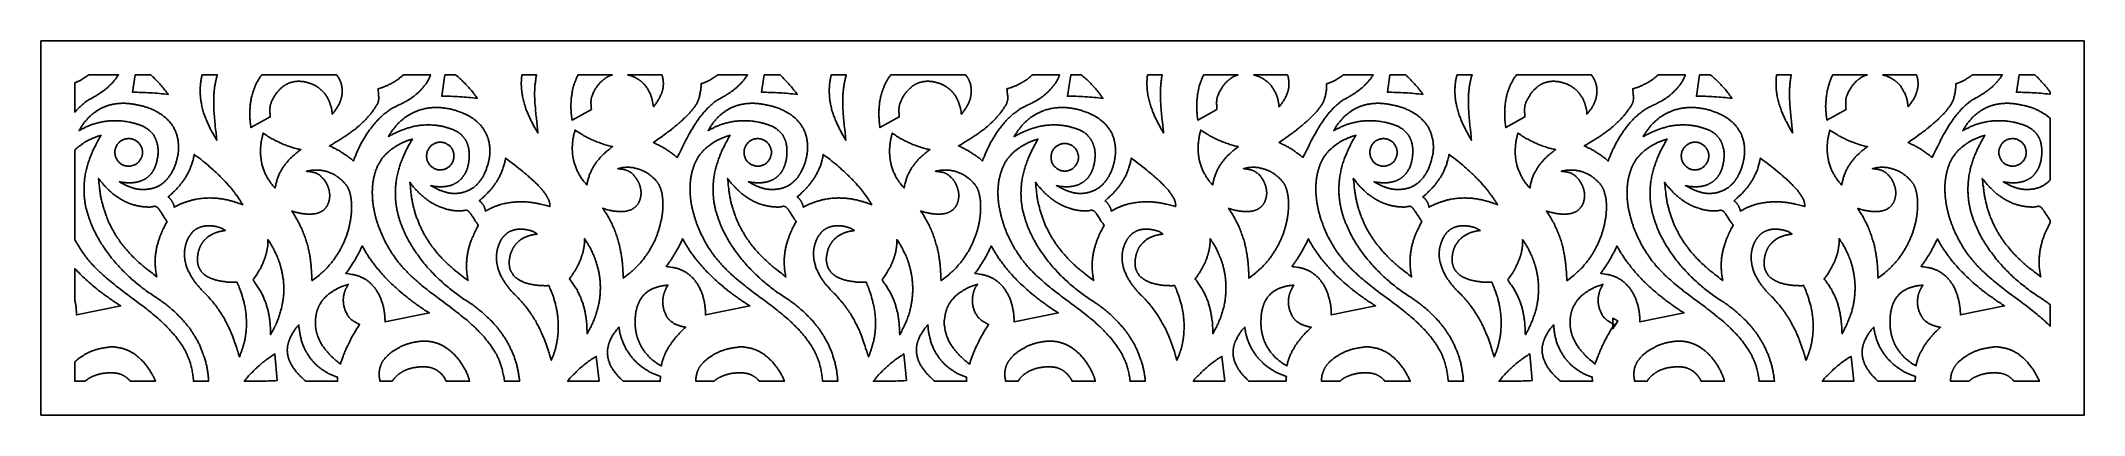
# Model space of a CAD drawing. Extents: x 1226 to 2426, y 1346 to 1566.
import ezdxf

# ---------------------------------------------------------------- set-up
doc = ezdxf.new("R2010")
doc.units = 0
doc.header["$MEASUREMENT"] = 0
doc.layers.add('LAYER_1', color=18, linetype='CONTINUOUS')

msp = doc.modelspace()

# ---------------------------------------------------------------- linework, layer by layer
at = {"layer": 'LAYER_1'}
for points in [[(1226.2, 1345.5), (2426.2, 1345.5), (2426.2, 1565.5), (1226.2, 1565.5)], [(1271.7, 1545.4), (1271.5, 1545.1), (1271.3, 1544.8), (1271.1, 1544.5), (1270.8, 1544.1), (1270.5, 1543.6), (1270.2, 1543.2), (1269.8, 1542.8), (1269.5, 1542.4), (1269.2, 1542), (1268.9, 1541.7), (1268.6, 1541.3), (1268.2, 1540.9), (1267.9, 1540.6), (1267.6, 1540.2), (1267.2, 1539.9), (1266.9, 1539.6), (1266.6, 1539.2), (1266.2, 1538.9), (1265.9, 1538.6), (1265.6, 1538.3), (1265.3, 1538), (1264.9, 1537.7), (1264.6, 1537.5), (1264.3, 1537.2), (1263.9, 1536.9), (1263.6, 1536.7), (1263.3, 1536.4), (1262.9, 1536.2), (1262.6, 1535.9), (1262.3, 1535.7), (1262, 1535.5), (1261.3, 1535), (1260.7, 1534.6), (1260.1, 1534.2), (1259.5, 1533.8), (1258.9, 1533.5), (1258.3, 1533.1), (1257.7, 1532.8), (1257.1, 1532.4), (1256.1, 1531.8), (1255.1, 1531.3), (1254.6, 1531), (1254.2, 1530.8), (1253.8, 1530.5), (1253.4, 1530.2), (1253, 1530), (1252.8, 1529.9), (1252.7, 1529.7), (1252.2, 1529.4), (1251.7, 1529), (1251.2, 1528.6), (1250.7, 1528.2), (1250.3, 1527.8), (1249.8, 1527.4), (1249.4, 1527), (1248.9, 1526.5), (1248.5, 1526.1), (1248.1, 1525.7), (1247.6, 1525.2), (1247.2, 1524.8), (1246.8, 1524.3), (1246.4, 1523.9), (1246.2, 1523.6), (1246.2, 1540.9), (1246.7, 1541.1), (1247, 1541.2), (1247.3, 1541.4), (1247.7, 1541.5), (1248, 1541.7), (1248.4, 1541.9), (1248.8, 1542.1), (1249.2, 1542.3), (1249.6, 1542.5), (1250, 1542.7), (1250.4, 1543), (1250.9, 1543.2), (1251.3, 1543.5), (1251.8, 1543.8), (1252.2, 1544.1), (1252.7, 1544.4), (1253.2, 1544.8), (1253.7, 1545.1), (1254.2, 1545.5), (1254.2, 1545.5), (1271.8, 1545.5)], [(1291.4, 1545), (1292, 1544.4), (1292.6, 1543.9), (1293.2, 1543.3), (1293.8, 1542.7), (1294.3, 1542.1), (1294.9, 1541.5), (1295.4, 1540.9), (1296, 1540.3), (1296.5, 1539.7), (1297, 1539.1), (1297.5, 1538.5), (1298.1, 1537.9), (1298.6, 1537.2), (1299.1, 1536.6), (1299.6, 1536), (1300, 1535.3), (1300.5, 1534.7), (1301, 1534), (1299.7, 1534.1), (1298.4, 1534.3), (1297.1, 1534.4), (1295.8, 1534.6), (1294.5, 1534.7), (1293.2, 1534.8), (1291.8, 1534.9), (1290.5, 1535), (1289.2, 1535), (1287.9, 1535.1), (1286.6, 1535.2), (1285.3, 1535.2), (1284, 1535.2), (1282.7, 1535.3), (1281.4, 1535.3), (1280.1, 1535.3), (1281.6, 1545.5), (1290.8, 1545.5)], [(1329.8, 1545.3), (1329.7, 1544.9), (1329.5, 1544.5), (1329.4, 1544), (1329.3, 1543.6), (1329.2, 1543.2), (1329.1, 1542.7), (1329, 1542.3), (1328.9, 1541.9), (1328.8, 1541.4), (1328.7, 1540.9), (1328.6, 1540.4), (1328.5, 1539.8), (1328.4, 1539.3), (1328.3, 1538.8), (1328.2, 1538.3), (1328.1, 1537.7), (1328.1, 1537.2), (1328, 1536.7), (1328, 1536.1), (1327.9, 1535.6), (1327.9, 1535.1), (1327.8, 1534.5), (1327.8, 1534), (1327.8, 1533.5), (1327.7, 1532.9), (1327.7, 1532.4), (1327.7, 1531.9), (1327.7, 1531.3), (1327.7, 1530.8), (1327.7, 1530.2), (1327.7, 1529.7), (1327.7, 1529.2), (1327.7, 1528.6), (1327.7, 1527.6), (1327.7, 1526.5), (1327.8, 1525.4), (1327.8, 1524.3), (1327.9, 1523.2), (1328, 1522.2), (1328.1, 1521.1), (1328.2, 1520), (1328.3, 1518.9), (1328.4, 1517.8), (1328.5, 1516.7), (1328.6, 1515.7), (1328.8, 1513.5), (1329.1, 1511.4), (1329.3, 1509.2), (1329.4, 1508.1), (1329.5, 1507.1), (1329.1, 1507.8), (1328.7, 1508.5), (1327.8, 1510.1), (1327.3, 1511), (1326.7, 1512), (1326.2, 1513), (1325.9, 1513.5), (1325.7, 1514), (1325.4, 1514.6), (1325.1, 1515.1), (1324.8, 1515.7), (1324.6, 1516.3), (1324.3, 1516.9), (1324, 1517.5), (1323.8, 1518.1), (1323.5, 1518.7), (1323.2, 1519.3), (1323, 1520), (1322.7, 1520.6), (1322.5, 1521.3), (1322.3, 1521.9), (1322, 1522.6), (1321.8, 1523.3), (1321.6, 1524), (1321.4, 1524.7), (1321.2, 1525.4), (1321, 1526.2), (1320.8, 1526.9), (1320.7, 1527.6), (1320.5, 1528.4), (1320.5, 1528.8), (1320.4, 1529.2), (1320.3, 1529.5), (1320.3, 1529.9), (1320.2, 1530.3), (1320.1, 1530.7), (1320.1, 1531.1), (1320, 1531.5), (1320, 1531.9), (1320, 1532.3), (1319.9, 1532.7), (1319.9, 1533.1), (1319.9, 1533.5), (1319.8, 1533.9), (1319.8, 1534.3), (1319.8, 1534.7), (1319.8, 1535.1), (1319.8, 1535.5), (1319.8, 1535.9), (1319.8, 1536.4), (1319.8, 1536.8), (1319.8, 1537.2), (1319.8, 1537.6), (1319.8, 1538), (1319.8, 1538.5), (1319.9, 1538.9), (1319.9, 1539.3), (1319.9, 1539.8), (1320, 1540.2), (1320, 1540.6), (1320.1, 1541), (1320.1, 1541.5), (1320.2, 1541.9), (1320.3, 1542.4), (1320.4, 1542.8), (1320.4, 1543.2), (1320.5, 1543.7), (1320.6, 1544.1), (1320.7, 1544.6), (1320.8, 1545), (1320.9, 1545.5), (1321, 1545.5), (1329.9, 1545.5)], [(1400, 1545.4), (1400.2, 1545.1), (1400.4, 1544.8), (1400.6, 1544.6), (1400.8, 1544.3), (1400.9, 1544), (1401.1, 1543.7), (1401.3, 1543.5), (1401.4, 1543.2), (1401.6, 1542.9), (1401.7, 1542.6), (1401.8, 1542.3), (1402, 1542), (1402.1, 1541.7), (1402.2, 1541.4), (1402.4, 1541), (1402.5, 1540.6), (1402.6, 1540.2), (1402.7, 1539.8), (1402.8, 1539.3), (1402.9, 1538.9), (1403, 1538.5), (1403, 1538.1), (1403.1, 1537.8), (1403.1, 1537.4), (1403.2, 1537), (1403.2, 1536.6), (1403.2, 1536.2), (1403.2, 1535.8), (1403.2, 1535.4), (1403.2, 1535.1), (1403.1, 1534.7), (1403.1, 1534.3), (1403.1, 1534), (1403, 1533.6), (1402.9, 1533.3), (1402.9, 1532.9), (1402.8, 1532.6), (1402.7, 1532.2), (1402.6, 1531.9), (1402.5, 1531.5), (1402.4, 1531.2), (1402.3, 1530.9), (1402.2, 1530.5), (1402.1, 1530.2), (1402, 1529.9), (1401.9, 1529.6), (1401.7, 1529.3), (1401.6, 1529), (1401.5, 1528.7), (1401.3, 1528.4), (1401.2, 1528.1), (1401, 1527.8), (1400.9, 1527.5), (1400.8, 1527.3), (1400.6, 1527), (1400.4, 1526.7), (1400.3, 1526.5), (1400.1, 1526.2), (1399.8, 1525.7), (1399.5, 1525.3), (1399.2, 1524.8), (1398.9, 1524.4), (1398.6, 1524), (1398.3, 1523.6), (1398, 1523.3), (1397.8, 1523), (1397.3, 1522.4), (1397.3, 1522.7), (1397.2, 1523.3), (1397.2, 1523.7), (1397.1, 1524.1), (1397.1, 1524.7), (1397, 1525.2), (1396.9, 1525.5), (1396.8, 1525.8), (1396.8, 1526.1), (1396.7, 1526.5), (1396.6, 1526.8), (1396.5, 1527.1), (1396.4, 1527.5), (1396.3, 1527.8), (1396.2, 1528.2), (1396.1, 1528.6), (1395.9, 1528.9), (1395.8, 1529.3), (1395.7, 1529.7), (1395.5, 1530.1), (1395.3, 1530.5), (1395.1, 1530.9), (1395, 1531.3), (1394.7, 1531.7), (1394.5, 1532.1), (1394.3, 1532.5), (1394.1, 1532.9), (1393.8, 1533.2), (1393.6, 1533.6), (1393.3, 1534), (1393, 1534.4), (1392.7, 1534.8), (1392.4, 1535.2), (1392.2, 1535.4), (1392, 1535.6), (1391.8, 1535.8), (1391.7, 1535.9), (1391.5, 1536.1), (1391.3, 1536.3), (1391.1, 1536.5), (1390.9, 1536.7), (1390.7, 1536.8), (1390.5, 1537), (1390.3, 1537.2), (1390.1, 1537.4), (1389.9, 1537.5), (1389.7, 1537.7), (1389.5, 1537.9), (1389.2, 1538), (1389, 1538.2), (1388.8, 1538.4), (1388.5, 1538.5), (1388.3, 1538.7), (1388.1, 1538.8), (1387.8, 1539), (1387.5, 1539.1), (1387.3, 1539.3), (1387, 1539.4), (1386.8, 1539.5), (1386.5, 1539.7), (1386.2, 1539.8), (1385.9, 1539.9), (1385.6, 1540.1), (1385.3, 1540.2), (1385, 1540.3), (1384.7, 1540.4), (1384.4, 1540.5), (1384.1, 1540.6), (1383.8, 1540.7), (1383.5, 1540.8), (1383.1, 1540.9), (1382.8, 1541), (1382.5, 1541.1), (1382.1, 1541.2), (1381.8, 1541.3), (1381.4, 1541.4), (1381.1, 1541.4), (1380.7, 1541.5), (1380.4, 1541.6), (1380, 1541.6), (1379.7, 1541.7), (1379.4, 1541.7), (1379, 1541.7), (1378.7, 1541.7), (1378.4, 1541.8), (1378.1, 1541.8), (1377.8, 1541.8), (1377.4, 1541.8), (1377.1, 1541.8), (1376.8, 1541.8), (1376.5, 1541.7), (1376.2, 1541.7), (1375.9, 1541.7), (1375.6, 1541.7), (1375.4, 1541.6), (1375.1, 1541.6), (1374.8, 1541.5), (1374.5, 1541.5), (1374.2, 1541.4), (1374, 1541.3), (1373.7, 1541.3), (1373.4, 1541.2), (1373.2, 1541.1), (1372.9, 1541), (1372.7, 1541), (1372.4, 1540.9), (1372.2, 1540.8), (1371.9, 1540.7), (1371.7, 1540.6), (1371.4, 1540.5), (1371.2, 1540.4), (1371, 1540.3), (1370.7, 1540.1), (1370.5, 1540), (1370.3, 1539.9), (1370, 1539.8), (1369.8, 1539.6), (1369.6, 1539.5), (1369.4, 1539.4), (1369.2, 1539.2), (1369, 1539.1), (1368.8, 1539), (1368.6, 1538.8), (1368.4, 1538.7), (1368.2, 1538.5), (1368, 1538.4), (1367.8, 1538.2), (1367.4, 1537.9), (1367.1, 1537.6), (1366.7, 1537.2), (1366.4, 1536.9), (1366.1, 1536.6), (1365.8, 1536.2), (1365.5, 1535.9), (1365.2, 1535.5), (1364.9, 1535.2), (1364.6, 1534.9), (1364.4, 1534.5), (1364.1, 1534.2), (1363.9, 1533.8), (1363.7, 1533.5), (1363.5, 1533.1), (1363.3, 1532.8), (1363.1, 1532.5), (1362.9, 1532.1), (1362.7, 1531.8), (1362.5, 1531.5), (1362.4, 1531.2), (1362.2, 1530.9), (1362.1, 1530.6), (1361.9, 1530.3), (1361.7, 1529.8), (1361.5, 1529.4), (1361.4, 1528.9), (1361.2, 1528.6), (1361.1, 1528.3), (1361.1, 1528.1), (1361, 1528), (1361, 1527.8), (1360.9, 1527.6), (1360.9, 1527.4), (1360.8, 1527.1), (1360.8, 1526.9), (1360.8, 1526.7), (1360.8, 1526.5), (1360.7, 1526.2), (1360.7, 1526), (1360.7, 1525.8), (1360.7, 1525.3), (1360.7, 1524.9), (1360.7, 1524.4), (1360.7, 1524), (1360.7, 1523.5), (1360.7, 1523.1), (1360.8, 1522.6), (1360.8, 1521.7), (1360.9, 1520.8), (1349.6, 1514.6), (1349.5, 1515.3), (1349.4, 1516.1), (1349.3, 1516.9), (1349.2, 1517.3), (1349.2, 1517.8), (1349.2, 1518.3), (1349.1, 1518.7), (1349.1, 1519.2), (1349, 1519.7), (1349, 1520.3), (1349, 1520.8), (1349, 1521.3), (1349, 1521.9), (1349, 1522.4), (1349, 1523), (1349, 1523.6), (1349, 1524.2), (1349, 1524.8), (1349, 1525.4), (1349.1, 1526), (1349.1, 1526.6), (1349.2, 1527.2), (1349.2, 1527.9), (1349.3, 1528.5), (1349.4, 1529.2), (1349.5, 1529.8), (1349.6, 1530.5), (1349.7, 1531.1), (1349.8, 1531.8), (1350, 1532.4), (1350.1, 1533.1), (1350.3, 1533.8), (1350.5, 1534.4), (1350.7, 1535.1), (1350.9, 1535.8), (1351, 1536.1), (1351.1, 1536.4), (1351.2, 1536.8), (1351.3, 1537.1), (1351.5, 1537.4), (1351.6, 1537.8), (1351.7, 1538.1), (1351.8, 1538.4), (1352, 1538.8), (1352.1, 1539.1), (1352.3, 1539.4), (1352.4, 1539.8), (1352.6, 1540.1), (1352.7, 1540.4), (1352.9, 1540.8), (1353.1, 1541.1), (1353.3, 1541.4), (1353.4, 1541.7), (1353.6, 1542.1), (1353.8, 1542.4), (1354, 1542.7), (1354.2, 1543), (1354.4, 1543.4), (1354.6, 1543.7), (1354.8, 1544), (1355, 1544.3), (1355.2, 1544.6), (1355.5, 1545), (1355.7, 1545.3), (1355.9, 1545.5), (1399.9, 1545.5)], [(1455, 1545.5), (1454.9, 1545.2), (1454.8, 1544.9), (1454.7, 1544.6), (1454.6, 1544.3), (1454.5, 1544), (1454.3, 1543.7), (1454.2, 1543.4), (1454, 1543.1), (1453.9, 1542.8), (1453.7, 1542.5), (1453.5, 1542.2), (1453.4, 1541.9), (1453.2, 1541.6), (1453, 1541.3), (1452.8, 1541), (1452.6, 1540.7), (1452.4, 1540.3), (1452.1, 1539.9), (1451.7, 1539.5), (1451.4, 1539.1), (1451.1, 1538.7), (1450.8, 1538.3), (1450.5, 1537.9), (1450.1, 1537.5), (1449.8, 1537.2), (1449.5, 1536.8), (1449.1, 1536.5), (1448.8, 1536.1), (1448.5, 1535.8), (1448.2, 1535.5), (1447.8, 1535.1), (1447.5, 1534.8), (1447.1, 1534.5), (1446.8, 1534.2), (1446.5, 1534), (1446.1, 1533.7), (1445.8, 1533.4), (1445.5, 1533.1), (1445.1, 1532.9), (1444.8, 1532.6), (1444.5, 1532.4), (1444.1, 1532.2), (1443.8, 1531.9), (1443.5, 1531.7), (1443.1, 1531.5), (1442.8, 1531.3), (1442.5, 1531.1), (1442.2, 1530.9), (1441.9, 1530.7), (1441.2, 1530.3), (1440.6, 1529.9), (1440, 1529.6), (1439.4, 1529.3), (1438.8, 1529), (1438.2, 1528.7), (1437.6, 1528.4), (1437.1, 1528.2), (1436.1, 1527.7), (1435.1, 1527.2), (1434.7, 1527), (1434.2, 1526.8), (1433.8, 1526.6), (1433.5, 1526.4), (1432.9, 1526.1), (1432.4, 1525.8), (1431.9, 1525.5), (1431.4, 1525.1), (1430.8, 1524.8), (1430.3, 1524.4), (1429.8, 1524.1), (1429.3, 1523.7), (1428.8, 1523.3), (1428.3, 1522.9), (1427.9, 1522.6), (1427.4, 1522.2), (1426.9, 1521.7), (1426.4, 1521.3), (1426, 1520.9), (1425.5, 1520.5), (1425.1, 1520), (1424.6, 1519.6), (1424.2, 1519.1), (1423.8, 1518.7), (1423.3, 1518.2), (1422.9, 1517.8), (1422.5, 1517.3), (1422.1, 1516.8), (1421.7, 1516.3), (1421.3, 1515.8), (1420.9, 1515.3), (1420.5, 1514.8), (1420.1, 1514.3), (1419.7, 1513.8), (1419.3, 1513.3), (1419, 1512.8), (1418.6, 1512.3), (1418.2, 1511.7), (1417.9, 1511.2), (1417.5, 1510.7), (1417.2, 1510.1), (1416.8, 1509.6), (1416.5, 1509), (1416.2, 1508.5), (1415.9, 1507.9), (1415.5, 1507.4), (1415.2, 1506.8), (1414.9, 1506.3), (1414.6, 1505.7), (1414.3, 1505.2), (1414, 1504.6), (1413.7, 1504), (1413.4, 1503.5), (1413.2, 1502.9), (1412.9, 1502.3), (1412.6, 1501.8), (1412.4, 1501.2), (1412.1, 1500.6), (1411.8, 1500.1), (1411.6, 1499.5), (1411.3, 1498.9), (1411.1, 1498.4), (1410.9, 1497.8), (1410.6, 1497.2), (1410.4, 1496.7), (1410.2, 1496.1), (1410, 1495.5), (1409.8, 1495), (1409.4, 1495.3), (1409, 1495.6), (1408.6, 1496), (1408.1, 1496.3), (1407.7, 1496.6), (1407.3, 1496.9), (1406.9, 1497.2), (1406.5, 1497.5), (1406.1, 1497.9), (1405.6, 1498.2), (1405.2, 1498.5), (1404.8, 1498.8), (1404.4, 1499), (1403.9, 1499.3), (1403.5, 1499.6), (1403, 1499.9), (1402.6, 1500.2), (1402.2, 1500.4), (1401.7, 1500.7), (1401.3, 1501), (1400.8, 1501.2), (1400.3, 1501.5), (1399.9, 1501.7), (1399.4, 1502), (1399, 1502.2), (1398.5, 1502.5), (1398, 1502.7), (1397.6, 1502.9), (1397.1, 1503.2), (1396.6, 1503.4), (1396.2, 1503.6), (1395.7, 1503.8), (1396.4, 1504.2), (1397.2, 1504.6), (1397.9, 1505), (1398.6, 1505.5), (1399.3, 1505.9), (1400, 1506.3), (1400.6, 1506.7), (1401.3, 1507.1), (1401.9, 1507.5), (1402.6, 1507.9), (1403.2, 1508.3), (1403.8, 1508.7), (1404.4, 1509.1), (1405, 1509.5), (1405.6, 1509.9), (1406.1, 1510.3), (1406.7, 1510.6), (1407.2, 1511), (1407.8, 1511.4), (1408.3, 1511.8), (1408.8, 1512.2), (1409.3, 1512.6), (1409.8, 1513), (1410.3, 1513.3), (1410.8, 1513.7), (1411.3, 1514.1), (1411.7, 1514.5), (1412.2, 1514.9), (1412.6, 1515.2), (1413.1, 1515.6), (1413.5, 1516), (1413.9, 1516.4), (1414.3, 1516.7), (1414.7, 1517.1), (1415.1, 1517.5), (1415.5, 1517.9), (1415.9, 1518.2), (1416.3, 1518.6), (1416.6, 1519), (1417, 1519.4), (1417.3, 1519.7), (1417.7, 1520.1), (1418, 1520.5), (1418.3, 1520.8), (1418.7, 1521.2), (1419, 1521.6), (1419.3, 1521.9), (1419.6, 1522.3), (1419.9, 1522.7), (1420.2, 1523), (1420.5, 1523.4), (1420.7, 1523.8), (1421, 1524.1), (1421.3, 1524.5), (1421.5, 1524.9), (1421.8, 1525.2), (1422.1, 1525.6), (1422.3, 1526), (1422.5, 1526.3), (1422.8, 1526.7), (1423, 1527.1), (1423.2, 1527.4), (1423.5, 1527.8), (1423.7, 1528.2), (1423.8, 1528.3), (1423.8, 1528.4), (1423.9, 1528.6), (1424, 1528.7), (1424, 1528.8), (1424.1, 1528.9), (1424.2, 1529.2), (1424.3, 1529.5), (1424.3, 1529.7), (1424.4, 1530), (1424.5, 1530.3), (1424.5, 1530.6), (1424.5, 1530.9), (1424.6, 1531.2), (1424.6, 1531.4), (1424.6, 1531.7), (1424.6, 1532), (1424.6, 1532.3), (1424.6, 1532.6), (1424.6, 1532.9), (1424.5, 1533.2), (1424.5, 1533.8), (1424.4, 1534.4), (1424.4, 1535), (1424.3, 1536.2), (1424.2, 1536.8), (1424.2, 1537.1), (1424.2, 1537.4), (1424.4, 1537.4), (1424.6, 1537.5), (1425, 1537.6), (1425.4, 1537.7), (1426, 1537.9), (1426.6, 1538.1), (1426.9, 1538.2), (1427.3, 1538.3), (1427.6, 1538.5), (1428, 1538.6), (1428.4, 1538.8), (1428.8, 1539), (1429.3, 1539.1), (1429.7, 1539.3), (1430.2, 1539.5), (1430.6, 1539.8), (1431.1, 1540), (1431.6, 1540.2), (1432.1, 1540.5), (1432.6, 1540.8), (1433.1, 1541.1), (1433.6, 1541.4), (1434.1, 1541.7), (1434.6, 1542), (1435.1, 1542.4), (1435.7, 1542.7), (1436.2, 1543.1), (1436.7, 1543.5), (1437.3, 1544), (1437.5, 1544.2), (1437.8, 1544.4), (1438.1, 1544.6), (1438.3, 1544.9), (1438.6, 1545.1), (1438.9, 1545.3), (1439.1, 1545.5), (1455.1, 1545.5)], [(1469.9, 1545.4), (1470.5, 1544.9), (1471.2, 1544.4), (1471.8, 1543.8), (1472.4, 1543.3), (1473, 1542.8), (1473.6, 1542.2), (1474.1, 1541.6), (1474.7, 1541.1), (1475.3, 1540.5), (1475.8, 1539.9), (1476.4, 1539.3), (1477, 1538.7), (1477.5, 1538.1), (1478, 1537.5), (1478.6, 1536.9), (1479.1, 1536.3), (1479.6, 1535.6), (1480.1, 1535), (1480.6, 1534.4), (1481.1, 1533.7), (1481.6, 1533.1), (1482, 1532.4), (1482.5, 1531.8), (1481.2, 1531.9), (1479.9, 1532.1), (1478.6, 1532.2), (1477.3, 1532.3), (1476, 1532.4), (1474.7, 1532.5), (1473.4, 1532.6), (1472.1, 1532.7), (1470.8, 1532.8), (1469.5, 1532.9), (1468.1, 1532.9), (1466.8, 1533), (1465.5, 1533), (1464.2, 1533), (1462.9, 1533), (1461.6, 1533), (1463.5, 1545.5), (1469.8, 1545.5)], [(1517.2, 1545.3), (1517.1, 1544.7), (1517, 1544.2), (1516.9, 1543.7), (1516.9, 1543.2), (1516.8, 1542.6), (1516.7, 1542.1), (1516.6, 1541.6), (1516.6, 1541), (1516.5, 1540.5), (1516.5, 1540), (1516.4, 1539.4), (1516.4, 1538.9), (1516.4, 1538.4), (1516.3, 1537.8), (1516.3, 1537.3), (1516.3, 1536.8), (1516.3, 1536.2), (1516.2, 1535.7), (1516.2, 1535.2), (1516.2, 1534.6), (1516.2, 1534.1), (1516.2, 1533.5), (1516.2, 1533), (1516.3, 1531.9), (1516.3, 1530.8), (1516.3, 1529.8), (1516.4, 1528.7), (1516.5, 1527.6), (1516.6, 1526.5), (1516.6, 1525.4), (1516.7, 1524.4), (1516.8, 1523.3), (1516.9, 1522.2), (1517.1, 1521.1), (1517.2, 1520), (1517.4, 1517.9), (1517.6, 1515.7), (1517.9, 1513.6), (1518, 1512.5), (1518.1, 1511.4), (1517.7, 1512.1), (1517.3, 1512.9), (1516.3, 1514.5), (1515.8, 1515.4), (1515.3, 1516.4), (1514.8, 1517.4), (1514.5, 1517.9), (1514.2, 1518.4), (1514, 1519), (1513.7, 1519.5), (1513.4, 1520.1), (1513.1, 1520.6), (1512.9, 1521.2), (1512.6, 1521.8), (1512.3, 1522.4), (1512.1, 1523.1), (1511.8, 1523.7), (1511.6, 1524.3), (1511.3, 1525), (1511.1, 1525.6), (1510.8, 1526.3), (1510.6, 1527), (1510.4, 1527.7), (1510.2, 1528.4), (1510, 1529.1), (1509.8, 1529.8), (1509.6, 1530.5), (1509.4, 1531.3), (1509.2, 1532), (1509.1, 1532.8), (1509, 1533.2), (1509, 1533.5), (1508.9, 1533.9), (1508.8, 1534.3), (1508.8, 1534.7), (1508.7, 1535.1), (1508.7, 1535.5), (1508.6, 1535.9), (1508.6, 1536.3), (1508.5, 1536.7), (1508.5, 1537.1), (1508.5, 1537.5), (1508.4, 1537.9), (1508.4, 1538.3), (1508.4, 1538.7), (1508.4, 1539.1), (1508.3, 1539.5), (1508.3, 1539.9), (1508.3, 1540.3), (1508.3, 1540.7), (1508.3, 1541.2), (1508.4, 1541.6), (1508.4, 1542), (1508.4, 1542.4), (1508.4, 1542.8), (1508.4, 1543.3), (1508.5, 1543.7), (1508.5, 1544.1), (1508.6, 1544.6), (1508.6, 1545), (1508.7, 1545.4), (1508.7, 1545.5), (1517.3, 1545.5)], [(1561.7, 1545.5), (1561.5, 1545.4), (1561.2, 1545.3), (1561, 1545.2), (1560.7, 1545.2), (1560.5, 1545.1), (1560.2, 1545), (1560, 1544.8), (1559.7, 1544.7), (1559.5, 1544.6), (1559.3, 1544.5), (1559.1, 1544.4), (1558.8, 1544.3), (1558.6, 1544.1), (1558.4, 1544), (1558.2, 1543.9), (1558, 1543.7), (1557.8, 1543.6), (1557.6, 1543.5), (1557.4, 1543.3), (1557.2, 1543.2), (1557, 1543), (1556.8, 1542.9), (1556.6, 1542.7), (1556.4, 1542.6), (1556, 1542.3), (1555.7, 1541.9), (1555.3, 1541.6), (1555, 1541.3), (1554.7, 1541), (1554.3, 1540.6), (1554, 1540.3), (1553.8, 1539.9), (1553.5, 1539.6), (1553.2, 1539.2), (1552.9, 1538.9), (1552.7, 1538.5), (1552.5, 1538.2), (1552.2, 1537.8), (1552, 1537.5), (1551.8, 1537.2), (1551.6, 1536.8), (1551.4, 1536.5), (1551.3, 1536.2), (1551.1, 1535.9), (1550.9, 1535.6), (1550.8, 1535.3), (1550.6, 1535), (1550.5, 1534.7), (1550.3, 1534.2), (1550.1, 1533.7), (1549.9, 1533.3), (1549.8, 1533), (1549.7, 1532.7), (1549.6, 1532.5), (1549.6, 1532.4), (1549.5, 1532.2), (1549.5, 1531.9), (1549.4, 1531.7), (1549.4, 1531.5), (1549.4, 1531.3), (1549.3, 1531.1), (1549.3, 1530.8), (1549.3, 1530.6), (1549.3, 1530.4), (1549.3, 1530.2), (1549.2, 1529.7), (1549.2, 1529.3), (1549.2, 1528.8), (1549.3, 1528.4), (1549.3, 1527.9), (1549.3, 1527.5), (1549.3, 1527), (1549.4, 1526.1), (1549.5, 1525.2), (1538.2, 1519), (1538.1, 1519.7), (1538, 1520.4), (1537.9, 1521.3), (1537.8, 1521.7), (1537.8, 1522.2), (1537.7, 1522.6), (1537.7, 1523.1), (1537.6, 1523.6), (1537.6, 1524.1), (1537.6, 1524.6), (1537.6, 1525.2), (1537.5, 1525.7), (1537.5, 1526.3), (1537.5, 1526.8), (1537.5, 1527.4), (1537.5, 1528), (1537.5, 1528.6), (1537.6, 1529.2), (1537.6, 1529.8), (1537.6, 1530.4), (1537.7, 1531), (1537.7, 1531.6), (1537.8, 1532.2), (1537.9, 1532.9), (1538, 1533.5), (1538, 1534.2), (1538.2, 1534.8), (1538.3, 1535.5), (1538.4, 1536.1), (1538.5, 1536.8), (1538.7, 1537.5), (1538.9, 1538.1), (1539, 1538.8), (1539.2, 1539.5), (1539.4, 1540.1), (1539.5, 1540.5), (1539.7, 1540.8), (1539.8, 1541.1), (1539.9, 1541.5), (1540, 1541.8), (1540.1, 1542.1), (1540.3, 1542.5), (1540.4, 1542.8), (1540.6, 1543.1), (1540.7, 1543.5), (1540.8, 1543.8), (1541, 1544.1), (1541.1, 1544.5), (1541.3, 1544.8), (1541.5, 1545.1), (1541.6, 1545.5), (1541.7, 1545.5), (1561.8, 1545.5)], [(1590.9, 1545.4), (1591.1, 1544.9), (1591.2, 1544.5), (1591.3, 1544.1), (1591.4, 1543.7), (1591.5, 1543.3), (1591.6, 1542.9), (1591.6, 1542.5), (1591.7, 1542.1), (1591.7, 1541.7), (1591.7, 1541.3), (1591.8, 1541), (1591.8, 1540.6), (1591.8, 1540.2), (1591.8, 1539.8), (1591.7, 1539.4), (1591.7, 1539.1), (1591.7, 1538.7), (1591.6, 1538.3), (1591.6, 1538), (1591.5, 1537.6), (1591.4, 1537.3), (1591.4, 1536.9), (1591.3, 1536.6), (1591.2, 1536.2), (1591.1, 1535.9), (1591, 1535.6), (1590.9, 1535.2), (1590.8, 1534.9), (1590.7, 1534.6), (1590.6, 1534.3), (1590.4, 1534), (1590.3, 1533.7), (1590.2, 1533.4), (1590, 1533.1), (1589.9, 1532.8), (1589.8, 1532.5), (1589.6, 1532.2), (1589.5, 1531.9), (1589.3, 1531.6), (1589.2, 1531.4), (1589, 1531.1), (1588.9, 1530.9), (1588.7, 1530.6), (1588.4, 1530.1), (1588.1, 1529.6), (1587.8, 1529.2), (1587.5, 1528.8), (1587.2, 1528.4), (1586.9, 1528), (1586.6, 1527.7), (1586.3, 1527.3), (1585.9, 1526.8), (1585.9, 1527.1), (1585.8, 1527.7), (1585.8, 1528.1), (1585.7, 1528.5), (1585.6, 1529), (1585.5, 1529.6), (1585.5, 1529.9), (1585.4, 1530.2), (1585.3, 1530.5), (1585.3, 1530.8), (1585.2, 1531.2), (1585.1, 1531.5), (1585, 1531.9), (1584.9, 1532.2), (1584.8, 1532.6), (1584.6, 1532.9), (1584.5, 1533.3), (1584.4, 1533.7), (1584.2, 1534.1), (1584.1, 1534.5), (1583.9, 1534.9), (1583.7, 1535.2), (1583.5, 1535.6), (1583.3, 1536), (1583.1, 1536.4), (1582.9, 1536.8), (1582.6, 1537.2), (1582.4, 1537.6), (1582.1, 1538), (1581.8, 1538.4), (1581.5, 1538.8), (1581.2, 1539.2), (1580.9, 1539.6), (1580.8, 1539.8), (1580.6, 1539.9), (1580.4, 1540.1), (1580.2, 1540.3), (1580.1, 1540.5), (1579.9, 1540.7), (1579.7, 1540.9), (1579.5, 1541), (1579.3, 1541.2), (1579.1, 1541.4), (1578.9, 1541.6), (1578.7, 1541.7), (1578.5, 1541.9), (1578.3, 1542.1), (1578, 1542.2), (1577.8, 1542.4), (1577.6, 1542.6), (1577.3, 1542.7), (1577.1, 1542.9), (1576.9, 1543), (1576.6, 1543.2), (1576.4, 1543.3), (1576.1, 1543.5), (1575.9, 1543.6), (1575.6, 1543.8), (1575.3, 1543.9), (1575, 1544), (1574.8, 1544.2), (1574.5, 1544.3), (1574.2, 1544.4), (1573.9, 1544.6), (1573.6, 1544.7), (1573.3, 1544.8), (1573, 1544.9), (1572.7, 1545), (1572.4, 1545.1), (1572, 1545.2), (1571.7, 1545.3), (1571.4, 1545.4), (1571, 1545.5), (1570.9, 1545.5), (1590.9, 1545.5)], [(1641.2, 1545.4), (1641, 1545.1), (1640.8, 1544.8), (1640.5, 1544.5), (1640.2, 1544.1), (1639.9, 1543.6), (1639.6, 1543.2), (1639.3, 1542.8), (1639, 1542.4), (1638.6, 1542), (1638.3, 1541.7), (1638, 1541.3), (1637.7, 1540.9), (1637.3, 1540.6), (1637, 1540.2), (1636.7, 1539.9), (1636.4, 1539.6), (1636, 1539.2), (1635.7, 1538.9), (1635.4, 1538.6), (1635, 1538.3), (1634.7, 1538), (1634.4, 1537.7), (1634, 1537.5), (1633.7, 1537.2), (1633.4, 1536.9), (1633, 1536.7), (1632.7, 1536.4), (1632.4, 1536.2), (1632.1, 1535.9), (1631.7, 1535.7), (1631.4, 1535.5), (1630.8, 1535), (1630.1, 1534.6), (1629.5, 1534.2), (1628.9, 1533.8), (1628.3, 1533.5), (1627.7, 1533.1), (1627.1, 1532.8), (1626.6, 1532.4), (1625.5, 1531.8), (1624.5, 1531.3), (1624.1, 1531), (1623.6, 1530.8), (1623.2, 1530.5), (1622.8, 1530.2), (1622.4, 1530), (1622.3, 1529.9), (1622.1, 1529.7), (1621.6, 1529.4), (1621.1, 1529), (1620.7, 1528.6), (1620.2, 1528.2), (1619.7, 1527.8), (1619.3, 1527.4), (1618.8, 1527), (1618.4, 1526.5), (1617.9, 1526.1), (1617.5, 1525.7), (1617.1, 1525.2), (1616.7, 1524.8), (1616.3, 1524.3), (1615.8, 1523.9), (1615.4, 1523.4), (1615, 1522.9), (1614.7, 1522.5), (1614.3, 1522), (1613.9, 1521.5), (1613.5, 1521), (1613.1, 1520.5), (1612.8, 1520), (1612.4, 1519.5), (1612, 1519), (1611.7, 1518.5), (1611.3, 1518), (1611, 1517.4), (1610.6, 1516.9), (1610.3, 1516.4), (1610, 1515.9), (1609.6, 1515.3), (1609.3, 1514.8), (1609, 1514.3), (1608.7, 1513.7), (1608.3, 1513.2), (1608, 1512.6), (1607.7, 1512.1), (1607.4, 1511.5), (1606.8, 1510.4), (1606.2, 1509.3), (1605.6, 1508.2), (1605, 1507.1), (1604.4, 1505.9), (1603.9, 1504.8), (1603.3, 1503.7), (1602.2, 1501.4), (1601.1, 1499.2), (1599.9, 1497), (1599.6, 1497.3), (1599.1, 1497.6), (1598.7, 1497.9), (1598.3, 1498.3), (1597.9, 1498.6), (1597.5, 1498.9), (1597.1, 1499.2), (1596.7, 1499.5), (1596.3, 1499.8), (1595.8, 1500.1), (1595.4, 1500.4), (1595, 1500.7), (1594.5, 1501), (1594.1, 1501.3), (1593.7, 1501.6), (1593.2, 1501.9), (1592.8, 1502.2), (1592.3, 1502.4), (1591.9, 1502.7), (1591.4, 1503), (1591, 1503.2), (1590.5, 1503.5), (1590.1, 1503.7), (1589.6, 1504), (1589.2, 1504.2), (1588.7, 1504.4), (1588.2, 1504.7), (1587.8, 1504.9), (1587.3, 1505.1), (1586.8, 1505.4), (1586.4, 1505.6), (1585.9, 1505.8), (1587.3, 1506.7), (1588.6, 1507.7), (1589.9, 1508.6), (1591.2, 1509.5), (1592.5, 1510.4), (1593.1, 1510.9), (1593.7, 1511.3), (1594.3, 1511.8), (1594.9, 1512.2), (1595.5, 1512.7), (1596.1, 1513.1), (1596.6, 1513.6), (1597.2, 1514), (1597.8, 1514.5), (1598.3, 1514.9), (1598.8, 1515.3), (1599.4, 1515.8), (1599.9, 1516.2), (1600.4, 1516.7), (1600.9, 1517.1), (1601.4, 1517.5), (1601.9, 1517.9), (1602.3, 1518.4), (1602.8, 1518.8), (1603.3, 1519.2), (1603.7, 1519.6), (1604.1, 1520), (1604.6, 1520.4), (1605, 1520.8), (1605.4, 1521.3), (1605.8, 1521.7), (1606.2, 1522.1), (1606.6, 1522.5), (1606.9, 1522.8), (1607.3, 1523.2), (1607.6, 1523.6), (1608, 1524), (1608.3, 1524.4), (1608.6, 1524.8), (1608.9, 1525.2), (1609.2, 1525.5), (1609.5, 1525.9), (1609.8, 1526.3), (1610, 1526.6), (1610.3, 1527), (1610.5, 1527.4), (1610.8, 1527.7), (1611, 1528.1), (1611.2, 1528.4), (1611.4, 1528.7), (1611.6, 1529.1), (1611.8, 1529.4), (1611.9, 1529.8), (1612.1, 1530.1), (1612.2, 1530.4), (1612.3, 1530.7), (1612.5, 1531.1), (1612.6, 1531.4), (1612.7, 1531.7), (1612.8, 1532.2), (1613, 1532.8), (1613.1, 1533.3), (1613.2, 1533.8), (1613.3, 1534.4), (1613.4, 1534.9), (1613.5, 1535.4), (1613.6, 1535.9), (1613.7, 1536.5), (1613.7, 1537), (1613.8, 1537.5), (1613.8, 1538.1), (1613.9, 1538.6), (1613.9, 1539.1), (1613.9, 1539.7), (1613.9, 1540.3), (1614.3, 1540.4), (1614.6, 1540.5), (1615, 1540.7), (1615.5, 1540.9), (1616.1, 1541.1), (1616.4, 1541.2), (1616.8, 1541.4), (1617.1, 1541.5), (1617.5, 1541.7), (1617.8, 1541.9), (1618.2, 1542.1), (1618.6, 1542.3), (1619, 1542.5), (1619.4, 1542.7), (1619.9, 1543), (1620.3, 1543.2), (1620.8, 1543.5), (1621.2, 1543.8), (1621.7, 1544.1), (1622.2, 1544.4), (1622.6, 1544.8), (1623.1, 1545.1), (1623.6, 1545.5), (1623.7, 1545.5), (1641.2, 1545.5)], [(1660.9, 1545), (1661.5, 1544.4), (1662, 1543.9), (1662.6, 1543.3), (1663.2, 1542.7), (1663.8, 1542.1), (1664.3, 1541.5), (1664.9, 1540.9), (1665.4, 1540.3), (1665.9, 1539.7), (1666.5, 1539.1), (1667, 1538.5), (1667.5, 1537.9), (1668, 1537.2), (1668.5, 1536.6), (1669, 1536), (1669.5, 1535.3), (1669.9, 1534.7), (1670.4, 1534), (1669.1, 1534.1), (1667.8, 1534.3), (1666.5, 1534.4), (1665.2, 1534.6), (1663.9, 1534.7), (1662.6, 1534.8), (1661.3, 1534.9), (1660, 1535), (1658.7, 1535), (1657.4, 1535.1), (1656.1, 1535.2), (1654.7, 1535.2), (1653.4, 1535.2), (1652.1, 1535.3), (1650.8, 1535.3), (1649.5, 1535.3), (1651, 1545.5), (1660.3, 1545.5)], [(1699.2, 1545.3), (1699.1, 1544.9), (1699, 1544.5), (1698.8, 1544), (1698.7, 1543.6), (1698.6, 1543.2), (1698.5, 1542.7), (1698.4, 1542.3), (1698.3, 1541.9), (1698.2, 1541.4), (1698.1, 1540.9), (1698, 1540.4), (1697.9, 1539.8), (1697.8, 1539.3), (1697.7, 1538.8), (1697.7, 1538.3), (1697.6, 1537.7), (1697.5, 1537.2), (1697.5, 1536.7), (1697.4, 1536.1), (1697.3, 1535.6), (1697.3, 1535.1), (1697.3, 1534.5), (1697.2, 1534), (1697.2, 1533.5), (1697.2, 1532.9), (1697.2, 1532.4), (1697.1, 1531.9), (1697.1, 1531.3), (1697.1, 1530.8), (1697.1, 1530.2), (1697.1, 1529.7), (1697.1, 1529.2), (1697.1, 1528.6), (1697.1, 1527.6), (1697.2, 1526.5), (1697.2, 1525.4), (1697.3, 1524.3), (1697.4, 1523.2), (1697.4, 1522.2), (1697.5, 1521.1), (1697.6, 1520), (1697.7, 1518.9), (1697.8, 1517.8), (1697.9, 1516.7), (1698, 1515.7), (1698.3, 1513.5), (1698.5, 1511.4), (1698.7, 1509.2), (1698.8, 1508.1), (1699, 1507.1), (1698.6, 1507.8), (1698.1, 1508.5), (1697.2, 1510.1), (1696.7, 1511), (1696.2, 1512), (1695.6, 1513), (1695.4, 1513.5), (1695.1, 1514), (1694.8, 1514.6), (1694.6, 1515.1), (1694.3, 1515.7), (1694, 1516.3), (1693.7, 1516.9), (1693.5, 1517.5), (1693.2, 1518.1), (1692.9, 1518.7), (1692.7, 1519.3), (1692.4, 1520), (1692.2, 1520.6), (1691.9, 1521.3), (1691.7, 1521.9), (1691.5, 1522.6), (1691.3, 1523.3), (1691, 1524), (1690.8, 1524.7), (1690.6, 1525.4), (1690.5, 1526.2), (1690.3, 1526.9), (1690.1, 1527.6), (1690, 1528.4), (1689.9, 1528.8), (1689.8, 1529.2), (1689.8, 1529.5), (1689.7, 1529.9), (1689.6, 1530.3), (1689.6, 1530.7), (1689.5, 1531.1), (1689.5, 1531.5), (1689.4, 1531.9), (1689.4, 1532.3), (1689.4, 1532.7), (1689.3, 1533.1), (1689.3, 1533.5), (1689.3, 1533.9), (1689.3, 1534.3), (1689.2, 1534.7), (1689.2, 1535.1), (1689.2, 1535.5), (1689.2, 1535.9), (1689.2, 1536.4), (1689.2, 1536.8), (1689.2, 1537.2), (1689.2, 1537.6), (1689.3, 1538), (1689.3, 1538.5), (1689.3, 1538.9), (1689.3, 1539.3), (1689.4, 1539.8), (1689.4, 1540.2), (1689.5, 1540.6), (1689.5, 1541), (1689.6, 1541.5), (1689.7, 1541.9), (1689.7, 1542.4), (1689.8, 1542.8), (1689.9, 1543.2), (1690, 1543.7), (1690.1, 1544.1), (1690.2, 1544.6), (1690.3, 1545), (1690.4, 1545.5), (1690.4, 1545.5), (1699.3, 1545.5)], [(1769.4, 1545.4), (1769.6, 1545.1), (1769.8, 1544.8), (1770, 1544.6), (1770.2, 1544.3), (1770.4, 1544), (1770.5, 1543.7), (1770.7, 1543.5), (1770.9, 1543.2), (1771, 1542.9), (1771.1, 1542.6), (1771.3, 1542.3), (1771.4, 1542), (1771.5, 1541.7), (1771.7, 1541.4), (1771.8, 1541), (1771.9, 1540.6), (1772.1, 1540.2), (1772.2, 1539.8), (1772.3, 1539.3), (1772.4, 1538.9), (1772.4, 1538.5), (1772.5, 1538.1), (1772.5, 1537.8), (1772.6, 1537.4), (1772.6, 1537), (1772.6, 1536.6), (1772.6, 1536.2), (1772.6, 1535.8), (1772.6, 1535.4), (1772.6, 1535.1), (1772.6, 1534.7), (1772.5, 1534.3), (1772.5, 1534), (1772.4, 1533.6), (1772.4, 1533.3), (1772.3, 1532.9), (1772.2, 1532.6), (1772.2, 1532.2), (1772.1, 1531.9), (1772, 1531.5), (1771.9, 1531.2), (1771.8, 1530.9), (1771.7, 1530.5), (1771.6, 1530.2), (1771.4, 1529.9), (1771.3, 1529.6), (1771.2, 1529.3), (1771, 1529), (1770.9, 1528.7), (1770.8, 1528.4), (1770.6, 1528.1), (1770.5, 1527.8), (1770.3, 1527.5), (1770.2, 1527.3), (1770, 1527), (1769.9, 1526.7), (1769.7, 1526.5), (1769.6, 1526.2), (1769.3, 1525.7), (1769, 1525.3), (1768.7, 1524.8), (1768.3, 1524.4), (1768, 1524), (1767.8, 1523.6), (1767.5, 1523.3), (1767.2, 1523), (1766.8, 1522.4), (1766.7, 1522.7), (1766.7, 1523.3), (1766.6, 1523.7), (1766.6, 1524.1), (1766.5, 1524.7), (1766.4, 1525.2), (1766.3, 1525.5), (1766.3, 1525.8), (1766.2, 1526.1), (1766.1, 1526.5), (1766, 1526.8), (1766, 1527.1), (1765.9, 1527.5), (1765.8, 1527.8), (1765.6, 1528.2), (1765.5, 1528.6), (1765.4, 1528.9), (1765.2, 1529.3), (1765.1, 1529.7), (1764.9, 1530.1), (1764.8, 1530.5), (1764.6, 1530.9), (1764.4, 1531.3), (1764.2, 1531.7), (1764, 1532.1), (1763.7, 1532.5), (1763.5, 1532.9), (1763.3, 1533.2), (1763, 1533.6), (1762.7, 1534), (1762.4, 1534.4), (1762.1, 1534.8), (1761.8, 1535.2), (1761.6, 1535.4), (1761.5, 1535.6), (1761.3, 1535.8), (1761.1, 1535.9), (1760.9, 1536.1), (1760.7, 1536.3), (1760.6, 1536.5), (1760.4, 1536.7), (1760.2, 1536.8), (1760, 1537), (1759.8, 1537.2), (1759.6, 1537.4), (1759.3, 1537.5), (1759.1, 1537.7), (1758.9, 1537.9), (1758.7, 1538), (1758.5, 1538.2), (1758.2, 1538.4), (1758, 1538.5), (1757.7, 1538.7), (1757.5, 1538.8), (1757.2, 1539), (1757, 1539.1), (1756.7, 1539.3), (1756.5, 1539.4), (1756.2, 1539.5), (1755.9, 1539.7), (1755.6, 1539.8), (1755.4, 1539.9), (1755.1, 1540.1), (1754.8, 1540.2), (1754.5, 1540.3), (1754.2, 1540.4), (1753.9, 1540.5), (1753.6, 1540.6), (1753.2, 1540.7), (1752.9, 1540.8), (1752.6, 1540.9), (1752.2, 1541), (1751.9, 1541.1), (1751.6, 1541.2), (1751.2, 1541.3), (1750.9, 1541.4), (1750.5, 1541.4), (1750.2, 1541.5), (1749.8, 1541.6), (1749.5, 1541.6), (1749.1, 1541.7), (1748.8, 1541.7), (1748.5, 1541.7), (1748.2, 1541.7), (1747.8, 1541.8), (1747.5, 1541.8), (1747.2, 1541.8), (1746.9, 1541.8), (1746.6, 1541.8), (1746.3, 1541.8), (1746, 1541.7), (1745.7, 1541.7), (1745.4, 1541.7), (1745.1, 1541.7), (1744.8, 1541.6), (1744.5, 1541.6), (1744.2, 1541.5), (1743.9, 1541.5), (1743.7, 1541.4), (1743.4, 1541.3), (1743.1, 1541.3), (1742.9, 1541.2), (1742.6, 1541.1), (1742.3, 1541), (1742.1, 1541), (1741.8, 1540.9), (1741.6, 1540.8), (1741.3, 1540.7), (1741.1, 1540.6), (1740.9, 1540.5), (1740.6, 1540.4), (1740.4, 1540.3), (1740.2, 1540.1), (1739.9, 1540), (1739.7, 1539.9), (1739.5, 1539.8), (1739.3, 1539.6), (1739.1, 1539.5), (1738.8, 1539.4), (1738.6, 1539.2), (1738.4, 1539.1), (1738.2, 1539), (1738, 1538.8), (1737.8, 1538.7), (1737.6, 1538.5), (1737.4, 1538.4), (1737.3, 1538.2), (1736.9, 1537.9), (1736.5, 1537.6), (1736.2, 1537.2), (1735.9, 1536.9), (1735.5, 1536.6), (1735.2, 1536.2), (1734.9, 1535.9), (1734.6, 1535.5), (1734.3, 1535.2), (1734.1, 1534.9), (1733.8, 1534.5), (1733.6, 1534.2), (1733.3, 1533.8), (1733.1, 1533.5), (1732.9, 1533.1), (1732.7, 1532.8), (1732.5, 1532.5), (1732.3, 1532.1), (1732.1, 1531.8), (1732, 1531.5), (1731.8, 1531.2), (1731.7, 1530.9), (1731.5, 1530.6), (1731.4, 1530.3), (1731.2, 1529.8), (1731, 1529.4), (1730.8, 1528.9), (1730.7, 1528.6), (1730.6, 1528.3), (1730.5, 1528.1), (1730.5, 1528), (1730.4, 1527.8), (1730.4, 1527.6), (1730.3, 1527.4), (1730.3, 1527.1), (1730.3, 1526.9), (1730.2, 1526.7), (1730.2, 1526.5), (1730.2, 1526.2), (1730.2, 1526), (1730.1, 1525.8), (1730.1, 1525.3), (1730.1, 1524.9), (1730.1, 1524.4), (1730.1, 1524), (1730.1, 1523.5), (1730.2, 1523.1), (1730.2, 1522.6), (1730.3, 1521.7), (1730.3, 1520.8), (1719, 1514.6), (1718.9, 1515.3), (1718.8, 1516.1), (1718.7, 1516.9), (1718.7, 1517.3), (1718.6, 1517.8), (1718.6, 1518.3), (1718.6, 1518.7), (1718.5, 1519.2), (1718.5, 1519.7), (1718.5, 1520.3), (1718.4, 1520.8), (1718.4, 1521.3), (1718.4, 1521.9), (1718.4, 1522.4), (1718.4, 1523), (1718.4, 1523.6), (1718.4, 1524.2), (1718.4, 1524.8), (1718.5, 1525.4), (1718.5, 1526), (1718.6, 1526.6), (1718.6, 1527.2), (1718.7, 1527.9), (1718.7, 1528.5), (1718.8, 1529.2), (1718.9, 1529.8), (1719, 1530.5), (1719.1, 1531.1), (1719.3, 1531.8), (1719.4, 1532.4), (1719.6, 1533.1), (1719.7, 1533.8), (1719.9, 1534.4), (1720.1, 1535.1), (1720.3, 1535.8), (1720.4, 1536.1), (1720.5, 1536.4), (1720.6, 1536.8), (1720.8, 1537.1), (1720.9, 1537.4), (1721, 1537.8), (1721.2, 1538.1), (1721.3, 1538.4), (1721.4, 1538.8), (1721.6, 1539.1), (1721.7, 1539.4), (1721.9, 1539.8), (1722, 1540.1), (1722.2, 1540.4), (1722.3, 1540.8), (1722.5, 1541.1), (1722.7, 1541.4), (1722.9, 1541.7), (1723.1, 1542.1), (1723.2, 1542.4), (1723.4, 1542.7), (1723.6, 1543), (1723.8, 1543.4), (1724, 1543.7), (1724.2, 1544), (1724.5, 1544.3), (1724.7, 1544.6), (1724.9, 1545), (1725.1, 1545.3), (1725.3, 1545.5), (1769.3, 1545.5)], [(1824.5, 1545.5), (1824.4, 1545.2), (1824.3, 1544.9), (1824.2, 1544.6), (1824, 1544.3), (1823.9, 1544), (1823.8, 1543.7), (1823.6, 1543.4), (1823.5, 1543.1), (1823.3, 1542.8), (1823.1, 1542.5), (1823, 1542.2), (1822.8, 1541.9), (1822.6, 1541.6), (1822.4, 1541.3), (1822.2, 1541), (1822, 1540.7), (1821.8, 1540.3), (1821.5, 1539.9), (1821.2, 1539.5), (1820.9, 1539.1), (1820.5, 1538.7), (1820.2, 1538.3), (1819.9, 1537.9), (1819.6, 1537.5), (1819.2, 1537.2), (1818.9, 1536.8), (1818.6, 1536.5), (1818.3, 1536.1), (1817.9, 1535.8), (1817.6, 1535.5), (1817.3, 1535.1), (1816.9, 1534.8), (1816.6, 1534.5), (1816.3, 1534.2), (1815.9, 1534), (1815.6, 1533.7), (1815.2, 1533.4), (1814.9, 1533.1), (1814.6, 1532.9), (1814.2, 1532.6), (1813.9, 1532.4), (1813.6, 1532.2), (1813.2, 1531.9), (1812.9, 1531.7), (1812.6, 1531.5), (1812.3, 1531.3), (1811.9, 1531.1), (1811.6, 1530.9), (1811.3, 1530.7), (1810.7, 1530.3), (1810, 1529.9), (1809.4, 1529.6), (1808.8, 1529.3), (1808.2, 1529), (1807.6, 1528.7), (1807.1, 1528.4), (1806.5, 1528.2), (1805.5, 1527.7), (1804.5, 1527.2), (1804.1, 1527), (1803.7, 1526.8), (1803.3, 1526.6), (1802.9, 1526.4), (1802.4, 1526.1), (1801.8, 1525.8), (1801.3, 1525.5), (1800.8, 1525.1), (1800.3, 1524.8), (1799.8, 1524.4), (1799.3, 1524.1), (1798.8, 1523.7), (1798.3, 1523.3), (1797.8, 1522.9), (1797.3, 1522.6), (1796.8, 1522.2), (1796.3, 1521.7), (1795.9, 1521.3), (1795.4, 1520.9), (1795, 1520.5), (1794.5, 1520), (1794.1, 1519.6), (1793.6, 1519.1), (1793.2, 1518.7), (1792.8, 1518.2), (1792.3, 1517.8), (1791.9, 1517.3), (1791.5, 1516.8), (1791.1, 1516.3), (1790.7, 1515.8), (1790.3, 1515.3), (1789.9, 1514.8), (1789.5, 1514.3), (1789.1, 1513.8), (1788.8, 1513.3), (1788.4, 1512.8), (1788, 1512.3), (1787.7, 1511.7), (1787.3, 1511.2), (1787, 1510.7), (1786.6, 1510.1), (1786.3, 1509.6), (1786, 1509), (1785.6, 1508.5), (1785.3, 1507.9), (1785, 1507.4), (1784.7, 1506.8), (1784.4, 1506.3), (1784, 1505.7), (1783.8, 1505.2), (1783.5, 1504.6), (1783.2, 1504), (1782.9, 1503.5), (1782.6, 1502.9), (1782.3, 1502.3), (1782.1, 1501.8), (1781.8, 1501.2), (1781.5, 1500.6), (1781.3, 1500.1), (1781, 1499.5), (1780.8, 1498.9), (1780.5, 1498.4), (1780.3, 1497.8), (1780.1, 1497.2), (1779.8, 1496.7), (1779.6, 1496.1), (1779.4, 1495.5), (1779.2, 1495), (1778.8, 1495.3), (1778.4, 1495.6), (1778, 1496), (1777.6, 1496.3), (1777.2, 1496.6), (1776.8, 1496.9), (1776.3, 1497.2), (1775.9, 1497.5), (1775.5, 1497.9), (1775.1, 1498.2), (1774.7, 1498.5), (1774.2, 1498.8), (1773.8, 1499), (1773.4, 1499.3), (1772.9, 1499.6), (1772.5, 1499.9), (1772, 1500.2), (1771.6, 1500.4), (1771.1, 1500.7), (1770.7, 1501), (1770.2, 1501.2), (1769.8, 1501.5), (1769.3, 1501.7), (1768.9, 1502), (1768.4, 1502.2), (1767.9, 1502.5), (1767.5, 1502.7), (1767, 1502.9), (1766.6, 1503.2), (1766.1, 1503.4), (1765.6, 1503.6), (1765.1, 1503.8), (1765.9, 1504.2), (1766.6, 1504.6), (1767.3, 1505), (1768, 1505.5), (1768.7, 1505.9), (1769.4, 1506.3), (1770.1, 1506.7), (1770.7, 1507.1), (1771.4, 1507.5), (1772, 1507.9), (1772.6, 1508.3), (1773.2, 1508.7), (1773.8, 1509.1), (1774.4, 1509.5), (1775, 1509.9), (1775.6, 1510.3), (1776.1, 1510.6), (1776.7, 1511), (1777.2, 1511.4), (1777.7, 1511.8), (1778.3, 1512.2), (1778.8, 1512.6), (1779.3, 1513), (1779.8, 1513.3), (1780.2, 1513.7), (1780.7, 1514.1), (1781.2, 1514.5), (1781.6, 1514.9), (1782.1, 1515.2), (1782.5, 1515.6), (1782.9, 1516), (1783.3, 1516.4), (1783.8, 1516.7), (1784.2, 1517.1), (1784.6, 1517.5), (1784.9, 1517.9), (1785.3, 1518.2), (1785.7, 1518.6), (1786.1, 1519), (1786.4, 1519.4), (1786.8, 1519.7), (1787.1, 1520.1), (1787.4, 1520.5), (1787.8, 1520.8), (1788.1, 1521.2), (1788.4, 1521.6), (1788.7, 1521.9), (1789, 1522.3), (1789.3, 1522.7), (1789.6, 1523), (1789.9, 1523.4), (1790.2, 1523.8), (1790.4, 1524.1), (1790.7, 1524.5), (1791, 1524.9), (1791.2, 1525.2), (1791.5, 1525.6), (1791.7, 1526), (1792, 1526.3), (1792.2, 1526.7), (1792.5, 1527.1), (1792.7, 1527.4), (1792.9, 1527.8), (1793.1, 1528.2), (1793.2, 1528.3), (1793.3, 1528.4), (1793.3, 1528.6), (1793.4, 1528.7), (1793.5, 1528.8), (1793.5, 1528.9), (1793.6, 1529.2), (1793.7, 1529.5), (1793.8, 1529.7), (1793.8, 1530), (1793.9, 1530.3), (1793.9, 1530.6), (1794, 1530.9), (1794, 1531.2), (1794, 1531.4), (1794, 1531.7), (1794, 1532), (1794, 1532.3), (1794, 1532.6), (1794, 1532.9), (1794, 1533.2), (1793.9, 1533.8), (1793.9, 1534.4), (1793.8, 1535), (1793.7, 1536.2), (1793.7, 1536.8), (1793.6, 1537.1), (1793.6, 1537.4), (1793.8, 1537.4), (1794.1, 1537.5), (1794.4, 1537.6), (1794.9, 1537.7), (1795.4, 1537.9), (1796, 1538.1), (1796.4, 1538.2), (1796.7, 1538.3), (1797.1, 1538.5), (1797.5, 1538.6), (1797.9, 1538.8), (1798.3, 1539), (1798.7, 1539.1), (1799.1, 1539.3), (1799.6, 1539.5), (1800.1, 1539.8), (1800.5, 1540), (1801, 1540.2), (1801.5, 1540.5), (1802, 1540.8), (1802.5, 1541.1), (1803, 1541.4), (1803.5, 1541.7), (1804, 1542), (1804.6, 1542.4), (1805.1, 1542.7), (1805.6, 1543.1), (1806.2, 1543.5), (1806.7, 1544), (1807, 1544.2), (1807.2, 1544.4), (1807.5, 1544.6), (1807.8, 1544.9), (1808, 1545.1), (1808.3, 1545.3), (1808.5, 1545.5), (1824.5, 1545.5)], [(1837.4, 1545.4), (1838, 1544.9), (1838.6, 1544.4), (1839.3, 1543.8), (1839.9, 1543.3), (1840.4, 1542.8), (1841, 1542.2), (1841.6, 1541.6), (1842.2, 1541.1), (1842.8, 1540.5), (1843.3, 1539.9), (1843.9, 1539.3), (1844.4, 1538.7), (1845, 1538.1), (1845.5, 1537.5), (1846, 1536.9), (1846.6, 1536.3), (1847.1, 1535.6), (1847.6, 1535), (1848.1, 1534.4), (1848.6, 1533.7), (1849, 1533.1), (1849.5, 1532.4), (1850, 1531.8), (1848.7, 1531.9), (1847.4, 1532.1), (1846.1, 1532.2), (1844.8, 1532.3), (1843.5, 1532.4), (1842.2, 1532.5), (1840.9, 1532.6), (1839.6, 1532.7), (1838.2, 1532.8), (1836.9, 1532.9), (1835.6, 1532.9), (1834.3, 1533), (1833, 1533), (1831.7, 1533), (1830.4, 1533), (1829.1, 1533), (1831, 1545.5), (1837.3, 1545.5)], [(1884.7, 1545.3), (1884.6, 1544.7), (1884.5, 1544.2), (1884.4, 1543.7), (1884.3, 1543.2), (1884.3, 1542.6), (1884.2, 1542.1), (1884.1, 1541.6), (1884.1, 1541), (1884, 1540.5), (1884, 1540), (1883.9, 1539.4), (1883.9, 1538.9), (1883.8, 1538.4), (1883.8, 1537.8), (1883.8, 1537.3), (1883.8, 1536.8), (1883.7, 1536.2), (1883.7, 1535.7), (1883.7, 1535.2), (1883.7, 1534.6), (1883.7, 1534.1), (1883.7, 1533.5), (1883.7, 1533), (1883.7, 1531.9), (1883.8, 1530.8), (1883.8, 1529.8), (1883.9, 1528.7), (1884, 1527.6), (1884, 1526.5), (1884.1, 1525.4), (1884.2, 1524.4), (1884.3, 1523.3), (1884.4, 1522.2), (1884.5, 1521.1), (1884.6, 1520), (1884.9, 1517.9), (1885.1, 1515.7), (1885.3, 1513.6), (1885.5, 1512.5), (1885.6, 1511.4), (1885.2, 1512.1), (1884.7, 1512.9), (1883.8, 1514.5), (1883.3, 1515.4), (1882.8, 1516.4), (1882.2, 1517.4), (1882, 1517.9), (1881.7, 1518.4), (1881.4, 1519), (1881.2, 1519.5), (1880.9, 1520.1), (1880.6, 1520.6), (1880.3, 1521.2), (1880.1, 1521.8), (1879.8, 1522.4), (1879.6, 1523.1), (1879.3, 1523.7), (1879, 1524.3), (1878.8, 1525), (1878.6, 1525.6), (1878.3, 1526.3), (1878.1, 1527), (1877.9, 1527.7), (1877.7, 1528.4), (1877.4, 1529.1), (1877.3, 1529.8), (1877.1, 1530.5), (1876.9, 1531.3), (1876.7, 1532), (1876.6, 1532.8), (1876.5, 1533.2), (1876.4, 1533.5), (1876.4, 1533.9), (1876.3, 1534.3), (1876.2, 1534.7), (1876.2, 1535.1), (1876.1, 1535.5), (1876.1, 1535.9), (1876, 1536.3), (1876, 1536.7), (1876, 1537.1), (1875.9, 1537.5), (1875.9, 1537.9), (1875.9, 1538.3), (1875.9, 1538.7), (1875.8, 1539.1), (1875.8, 1539.5), (1875.8, 1539.9), (1875.8, 1540.3), (1875.8, 1540.7), (1875.8, 1541.2), (1875.8, 1541.6), (1875.8, 1542), (1875.9, 1542.4), (1875.9, 1542.8), (1875.9, 1543.3), (1876, 1543.7), (1876, 1544.1), (1876, 1544.6), (1876.1, 1545), (1876.1, 1545.4), (1876.2, 1545.5), (1884.8, 1545.5)], [(1929.2, 1545.5), (1929, 1545.4), (1928.7, 1545.3), (1928.4, 1545.2), (1928.2, 1545.2), (1928, 1545.1), (1927.7, 1545), (1927.5, 1544.8), (1927.2, 1544.7), (1927, 1544.6), (1926.8, 1544.5), (1926.5, 1544.4), (1926.3, 1544.3), (1926.1, 1544.1), (1925.9, 1544), (1925.7, 1543.9), (1925.5, 1543.7), (1925.2, 1543.6), (1925, 1543.5), (1924.8, 1543.3), (1924.6, 1543.2), (1924.4, 1543), (1924.2, 1542.9), (1924.1, 1542.7), (1923.9, 1542.6), (1923.5, 1542.3), (1923.1, 1541.9), (1922.8, 1541.6), (1922.5, 1541.3), (1922.1, 1541), (1921.8, 1540.6), (1921.5, 1540.3), (1921.2, 1539.9), (1921, 1539.6), (1920.7, 1539.2), (1920.4, 1538.9), (1920.2, 1538.5), (1919.9, 1538.2), (1919.7, 1537.8), (1919.5, 1537.5), (1919.3, 1537.2), (1919.1, 1536.8), (1918.9, 1536.5), (1918.7, 1536.2), (1918.6, 1535.9), (1918.4, 1535.6), (1918.3, 1535.3), (1918.1, 1535), (1918, 1534.7), (1917.8, 1534.2), (1917.6, 1533.7), (1917.4, 1533.3), (1917.3, 1533), (1917.2, 1532.7), (1917.1, 1532.5), (1917.1, 1532.4), (1917, 1532.2), (1917, 1531.9), (1916.9, 1531.7), (1916.9, 1531.5), (1916.9, 1531.3), (1916.8, 1531.1), (1916.8, 1530.8), (1916.8, 1530.6), (1916.8, 1530.4), (1916.8, 1530.2), (1916.7, 1529.7), (1916.7, 1529.3), (1916.7, 1528.8), (1916.7, 1528.4), (1916.8, 1527.9), (1916.8, 1527.5), (1916.8, 1527), (1916.9, 1526.1), (1916.9, 1525.2), (1905.6, 1519), (1905.5, 1519.7), (1905.4, 1520.4), (1905.3, 1521.3), (1905.3, 1521.7), (1905.2, 1522.2), (1905.2, 1522.6), (1905.2, 1523.1), (1905.1, 1523.6), (1905.1, 1524.1), (1905.1, 1524.6), (1905, 1525.2), (1905, 1525.7), (1905, 1526.3), (1905, 1526.8), (1905, 1527.4), (1905, 1528), (1905, 1528.6), (1905, 1529.2), (1905.1, 1529.8), (1905.1, 1530.4), (1905.2, 1531), (1905.2, 1531.6), (1905.3, 1532.2), (1905.4, 1532.9), (1905.4, 1533.5), (1905.5, 1534.2), (1905.6, 1534.8), (1905.8, 1535.5), (1905.9, 1536.1), (1906, 1536.8), (1906.2, 1537.5), (1906.3, 1538.1), (1906.5, 1538.8), (1906.7, 1539.5), (1906.9, 1540.1), (1907, 1540.5), (1907.1, 1540.8), (1907.3, 1541.1), (1907.4, 1541.5), (1907.5, 1541.8), (1907.6, 1542.1), (1907.8, 1542.5), (1907.9, 1542.8), (1908, 1543.1), (1908.2, 1543.5), (1908.3, 1543.8), (1908.5, 1544.1), (1908.6, 1544.5), (1908.8, 1544.8), (1909, 1545.1), (1909.1, 1545.5), (1909.2, 1545.5), (1929.3, 1545.5)], [(1958.4, 1545.4), (1958.5, 1544.9), (1958.7, 1544.5), (1958.8, 1544.1), (1958.9, 1543.7), (1959, 1543.3), (1959, 1542.9), (1959.1, 1542.5), (1959.1, 1542.1), (1959.2, 1541.7), (1959.2, 1541.3), (1959.2, 1541), (1959.2, 1540.6), (1959.2, 1540.2), (1959.2, 1539.8), (1959.2, 1539.4), (1959.2, 1539.1), (1959.2, 1538.7), (1959.1, 1538.3), (1959.1, 1538), (1959, 1537.6), (1958.9, 1537.3), (1958.9, 1536.9), (1958.8, 1536.6), (1958.7, 1536.2), (1958.6, 1535.9), (1958.5, 1535.6), (1958.4, 1535.2), (1958.3, 1534.9), (1958.2, 1534.6), (1958, 1534.3), (1957.9, 1534), (1957.8, 1533.7), (1957.7, 1533.4), (1957.5, 1533.1), (1957.4, 1532.8), (1957.2, 1532.5), (1957.1, 1532.2), (1956.9, 1531.9), (1956.8, 1531.6), (1956.6, 1531.4), (1956.5, 1531.1), (1956.3, 1530.9), (1956.2, 1530.6), (1955.9, 1530.1), (1955.6, 1529.6), (1955.3, 1529.2), (1955, 1528.8), (1954.7, 1528.4), (1954.4, 1528), (1954.1, 1527.7), (1953.8, 1527.3), (1953.4, 1526.8), (1953.3, 1527.1), (1953.3, 1527.7), (1953.2, 1528.1), (1953.2, 1528.5), (1953.1, 1529), (1953, 1529.6), (1952.9, 1529.9), (1952.9, 1530.2), (1952.8, 1530.5), (1952.7, 1530.8), (1952.7, 1531.2), (1952.6, 1531.5), (1952.5, 1531.9), (1952.4, 1532.2), (1952.2, 1532.6), (1952.1, 1532.9), (1952, 1533.3), (1951.9, 1533.7), (1951.7, 1534.1), (1951.5, 1534.5), (1951.4, 1534.9), (1951.2, 1535.2), (1951, 1535.6), (1950.8, 1536), (1950.6, 1536.4), (1950.4, 1536.8), (1950.1, 1537.2), (1949.9, 1537.6), (1949.6, 1538), (1949.3, 1538.4), (1949, 1538.8), (1948.7, 1539.2), (1948.4, 1539.6), (1948.2, 1539.8), (1948.1, 1539.9), (1947.9, 1540.1), (1947.7, 1540.3), (1947.5, 1540.5), (1947.4, 1540.7), (1947.2, 1540.9), (1947, 1541), (1946.8, 1541.2), (1946.6, 1541.4), (1946.4, 1541.6), (1946.2, 1541.7), (1946, 1541.9), (1945.7, 1542.1), (1945.5, 1542.2), (1945.3, 1542.4), (1945.1, 1542.6), (1944.8, 1542.7), (1944.6, 1542.9), (1944.4, 1543), (1944.1, 1543.2), (1943.9, 1543.3), (1943.6, 1543.5), (1943.3, 1543.6), (1943.1, 1543.8), (1942.8, 1543.9), (1942.5, 1544), (1942.2, 1544.2), (1942, 1544.3), (1941.7, 1544.4), (1941.4, 1544.6), (1941.1, 1544.7), (1940.8, 1544.8), (1940.5, 1544.9), (1940.2, 1545), (1939.8, 1545.1), (1939.5, 1545.2), (1939.2, 1545.3), (1938.9, 1545.4), (1938.5, 1545.5), (1938.4, 1545.5), (1958.3, 1545.5)], [(2008.6, 1545.4), (2008.5, 1545.1), (2008.2, 1544.8), (2008, 1544.5), (2007.7, 1544.1), (2007.4, 1543.6), (2007.1, 1543.2), (2006.8, 1542.8), (2006.4, 1542.4), (2006.1, 1542), (2005.8, 1541.7), (2005.5, 1541.3), (2005.2, 1540.9), (2004.8, 1540.6), (2004.5, 1540.2), (2004.2, 1539.9), (2003.8, 1539.6), (2003.5, 1539.2), (2003.2, 1538.9), (2002.8, 1538.6), (2002.5, 1538.3), (2002.2, 1538), (2001.8, 1537.7), (2001.5, 1537.5), (2001.2, 1537.2), (2000.9, 1536.9), (2000.5, 1536.7), (2000.2, 1536.4), (1999.9, 1536.2), (1999.5, 1535.9), (1999.2, 1535.7), (1998.9, 1535.5), (1998.2, 1535), (1997.6, 1534.6), (1997, 1534.2), (1996.4, 1533.8), (1995.8, 1533.5), (1995.2, 1533.1), (1994.6, 1532.8), (1994.1, 1532.4), (1993, 1531.8), (1992, 1531.3), (1991.5, 1531), (1991.1, 1530.8), (1990.7, 1530.5), (1990.3, 1530.2), (1989.9, 1530), (1989.7, 1529.9), (1989.6, 1529.7), (1989.1, 1529.4), (1988.6, 1529), (1988.1, 1528.6), (1987.7, 1528.2), (1987.2, 1527.8), (1986.8, 1527.4), (1986.3, 1527), (1985.9, 1526.5), (1985.4, 1526.1), (1985, 1525.7), (1984.6, 1525.2), (1984.2, 1524.8), (1983.7, 1524.3), (1983.3, 1523.9), (1982.9, 1523.4), (1982.5, 1522.9), (1982.1, 1522.5), (1981.8, 1522), (1981.4, 1521.5), (1981, 1521), (1980.6, 1520.5), (1980.2, 1520), (1979.9, 1519.5), (1979.5, 1519), (1979.2, 1518.5), (1978.8, 1518), (1978.5, 1517.4), (1978.1, 1516.9), (1977.8, 1516.4), (1977.5, 1515.9), (1977.1, 1515.3), (1976.8, 1514.8), (1976.5, 1514.3), (1976.1, 1513.7), (1975.8, 1513.2), (1975.5, 1512.6), (1975.2, 1512.1), (1974.9, 1511.5), (1974.3, 1510.4), (1973.7, 1509.3), (1973.1, 1508.2), (1972.5, 1507.1), (1971.9, 1505.9), (1971.3, 1504.8), (1970.8, 1503.7), (1969.7, 1501.4), (1968.5, 1499.2), (1967.4, 1497), (1967, 1497.3), (1966.6, 1497.6), (1966.2, 1497.9), (1965.8, 1498.3), (1965.4, 1498.6), (1965, 1498.9), (1964.6, 1499.2), (1964.2, 1499.5), (1963.7, 1499.8), (1963.3, 1500.1), (1962.9, 1500.4), (1962.5, 1500.7), (1962, 1501), (1961.6, 1501.3), (1961.2, 1501.6), (1960.7, 1501.9), (1960.3, 1502.2), (1959.8, 1502.4), (1959.4, 1502.7), (1958.9, 1503), (1958.5, 1503.2), (1958, 1503.5), (1957.6, 1503.7), (1957.1, 1504), (1956.6, 1504.2), (1956.2, 1504.4), (1955.7, 1504.7), (1955.3, 1504.9), (1954.8, 1505.1), (1954.3, 1505.4), (1953.8, 1505.6), (1953.4, 1505.8), (1954.8, 1506.7), (1956.1, 1507.7), (1957.4, 1508.6), (1958.7, 1509.5), (1960, 1510.4), (1960.6, 1510.9), (1961.2, 1511.3), (1961.8, 1511.8), (1962.4, 1512.2), (1963, 1512.7), (1963.6, 1513.1), (1964.1, 1513.6), (1964.7, 1514), (1965.2, 1514.5), (1965.8, 1514.9), (1966.3, 1515.3), (1966.9, 1515.8), (1967.4, 1516.2), (1967.9, 1516.7), (1968.4, 1517.1), (1968.9, 1517.5), (1969.4, 1517.9), (1969.8, 1518.4), (1970.3, 1518.8), (1970.7, 1519.2), (1971.2, 1519.6), (1971.6, 1520), (1972.1, 1520.4), (1972.5, 1520.8), (1972.9, 1521.3), (1973.3, 1521.7), (1973.7, 1522.1), (1974, 1522.5), (1974.4, 1522.8), (1974.8, 1523.2), (1975.1, 1523.6), (1975.5, 1524), (1975.8, 1524.4), (1976.1, 1524.8), (1976.4, 1525.2), (1976.7, 1525.5), (1977, 1525.9), (1977.3, 1526.3), (1977.5, 1526.6), (1977.8, 1527), (1978, 1527.4), (1978.3, 1527.7), (1978.5, 1528.1), (1978.7, 1528.4), (1978.9, 1528.7), (1979.1, 1529.1), (1979.2, 1529.4), (1979.4, 1529.8), (1979.6, 1530.1), (1979.7, 1530.4), (1979.8, 1530.7), (1979.9, 1531.1), (1980.1, 1531.4), (1980.1, 1531.7), (1980.3, 1532.2), (1980.4, 1532.8), (1980.6, 1533.3), (1980.7, 1533.8), (1980.8, 1534.4), (1980.9, 1534.9), (1981, 1535.4), (1981.1, 1535.9), (1981.2, 1536.5), (1981.2, 1537), (1981.3, 1537.5), (1981.3, 1538.1), (1981.3, 1538.6), (1981.3, 1539.1), (1981.3, 1539.7), (1981.3, 1540.3), (1981.8, 1540.4), (1982.1, 1540.5), (1982.5, 1540.7), (1983, 1540.9), (1983.6, 1541.1), (1983.9, 1541.2), (1984.2, 1541.4), (1984.6, 1541.5), (1984.9, 1541.7), (1985.3, 1541.9), (1985.7, 1542.1), (1986.1, 1542.3), (1986.5, 1542.5), (1986.9, 1542.7), (1987.4, 1543), (1987.8, 1543.2), (1988.2, 1543.5), (1988.7, 1543.8), (1989.2, 1544.1), (1989.6, 1544.4), (1990.1, 1544.8), (1990.6, 1545.1), (1991.1, 1545.5), (1991.2, 1545.5), (2008.7, 1545.5)], [(2028.4, 1545), (2028.9, 1544.4), (2029.5, 1543.9), (2030.1, 1543.3), (2030.7, 1542.7), (2031.2, 1542.1), (2031.8, 1541.5), (2032.3, 1540.9), (2032.9, 1540.3), (2033.4, 1539.7), (2033.9, 1539.1), (2034.5, 1538.5), (2035, 1537.9), (2035.5, 1537.2), (2036, 1536.6), (2036.5, 1536), (2037, 1535.3), (2037.4, 1534.7), (2037.9, 1534), (2036.6, 1534.1), (2035.3, 1534.3), (2034, 1534.4), (2032.7, 1534.6), (2031.4, 1534.7), (2030.1, 1534.8), (2028.8, 1534.9), (2027.5, 1535), (2026.2, 1535), (2024.8, 1535.1), (2023.5, 1535.2), (2022.2, 1535.2), (2020.9, 1535.2), (2019.6, 1535.3), (2018.3, 1535.3), (2017, 1535.3), (2018.5, 1545.5), (2027.8, 1545.5)], [(2066.7, 1545.3), (2066.6, 1544.9), (2066.5, 1544.5), (2066.3, 1544), (2066.2, 1543.6), (2066.1, 1543.2), (2066, 1542.7), (2065.9, 1542.3), (2065.8, 1541.9), (2065.7, 1541.4), (2065.6, 1540.9), (2065.5, 1540.4), (2065.4, 1539.8), (2065.3, 1539.3), (2065.2, 1538.8), (2065.1, 1538.3), (2065.1, 1537.7), (2065, 1537.2), (2064.9, 1536.7), (2064.9, 1536.1), (2064.8, 1535.6), (2064.8, 1535.1), (2064.7, 1534.5), (2064.7, 1534), (2064.7, 1533.5), (2064.7, 1532.9), (2064.6, 1532.4), (2064.6, 1531.9), (2064.6, 1531.3), (2064.6, 1530.8), (2064.6, 1530.2), (2064.6, 1529.7), (2064.6, 1529.2), (2064.6, 1528.6), (2064.6, 1527.6), (2064.7, 1526.5), (2064.7, 1525.4), (2064.8, 1524.3), (2064.8, 1523.2), (2064.9, 1522.2), (2065, 1521.1), (2065.1, 1520), (2065.2, 1518.9), (2065.3, 1517.8), (2065.4, 1516.7), (2065.5, 1515.7), (2065.8, 1513.5), (2066, 1511.4), (2066.2, 1509.2), (2066.3, 1508.1), (2066.4, 1507.1), (2066, 1507.8), (2065.6, 1508.5), (2064.7, 1510.1), (2064.2, 1511), (2063.7, 1512), (2063.1, 1513), (2062.9, 1513.5), (2062.6, 1514), (2062.3, 1514.6), (2062, 1515.1), (2061.8, 1515.7), (2061.5, 1516.3), (2061.2, 1516.9), (2061, 1517.5), (2060.7, 1518.1), (2060.4, 1518.7), (2060.2, 1519.3), (2059.9, 1520), (2059.7, 1520.6), (2059.4, 1521.3), (2059.2, 1521.9), (2059, 1522.6), (2058.7, 1523.3), (2058.5, 1524), (2058.3, 1524.7), (2058.1, 1525.4), (2057.9, 1526.2), (2057.8, 1526.9), (2057.6, 1527.6), (2057.5, 1528.4), (2057.4, 1528.8), (2057.3, 1529.2), (2057.2, 1529.5), (2057.2, 1529.9), (2057.1, 1530.3), (2057.1, 1530.7), (2057, 1531.1), (2057, 1531.5), (2056.9, 1531.9), (2056.9, 1532.3), (2056.8, 1532.7), (2056.8, 1533.1), (2056.8, 1533.5), (2056.8, 1533.9), (2056.7, 1534.3), (2056.7, 1534.7), (2056.7, 1535.1), (2056.7, 1535.5), (2056.7, 1535.9), (2056.7, 1536.4), (2056.7, 1536.8), (2056.7, 1537.2), (2056.7, 1537.6), (2056.7, 1538), (2056.8, 1538.5), (2056.8, 1538.9), (2056.8, 1539.3), (2056.9, 1539.8), (2056.9, 1540.2), (2057, 1540.6), (2057, 1541), (2057.1, 1541.5), (2057.1, 1541.9), (2057.2, 1542.4), (2057.3, 1542.8), (2057.4, 1543.2), (2057.4, 1543.7), (2057.5, 1544.1), (2057.6, 1544.6), (2057.7, 1545), (2057.9, 1545.5), (2057.9, 1545.5), (2066.8, 1545.5)], [(2136.9, 1545.4), (2137.1, 1545.1), (2137.3, 1544.8), (2137.5, 1544.6), (2137.7, 1544.3), (2137.9, 1544), (2138, 1543.7), (2138.2, 1543.5), (2138.3, 1543.2), (2138.5, 1542.9), (2138.6, 1542.6), (2138.8, 1542.3), (2138.9, 1542), (2139, 1541.7), (2139.1, 1541.4), (2139.3, 1541), (2139.4, 1540.6), (2139.5, 1540.2), (2139.7, 1539.8), (2139.8, 1539.3), (2139.8, 1538.9), (2139.9, 1538.5), (2140, 1538.1), (2140, 1537.8), (2140.1, 1537.4), (2140.1, 1537), (2140.1, 1536.6), (2140.1, 1536.2), (2140.1, 1535.8), (2140.1, 1535.4), (2140.1, 1535.1), (2140.1, 1534.7), (2140, 1534.3), (2140, 1534), (2139.9, 1533.6), (2139.9, 1533.3), (2139.8, 1532.9), (2139.7, 1532.6), (2139.6, 1532.2), (2139.6, 1531.9), (2139.5, 1531.5), (2139.4, 1531.2), (2139.3, 1530.9), (2139.2, 1530.5), (2139, 1530.2), (2138.9, 1529.9), (2138.8, 1529.6), (2138.7, 1529.3), (2138.5, 1529), (2138.4, 1528.7), (2138.3, 1528.4), (2138.1, 1528.1), (2138, 1527.8), (2137.8, 1527.5), (2137.7, 1527.3), (2137.5, 1527), (2137.4, 1526.7), (2137.2, 1526.5), (2137.1, 1526.2), (2136.8, 1525.7), (2136.4, 1525.3), (2136.1, 1524.8), (2135.8, 1524.4), (2135.5, 1524), (2135.2, 1523.6), (2135, 1523.3), (2134.7, 1523), (2134.2, 1522.4), (2134.2, 1522.7), (2134.2, 1523.3), (2134.1, 1523.7), (2134.1, 1524.1), (2134, 1524.7), (2133.9, 1525.2), (2133.8, 1525.5), (2133.8, 1525.8), (2133.7, 1526.1), (2133.6, 1526.5), (2133.5, 1526.8), (2133.4, 1527.1), (2133.3, 1527.5), (2133.2, 1527.8), (2133.1, 1528.2), (2133, 1528.6), (2132.9, 1528.9), (2132.7, 1529.3), (2132.6, 1529.7), (2132.4, 1530.1), (2132.2, 1530.5), (2132.1, 1530.9), (2131.9, 1531.3), (2131.7, 1531.7), (2131.5, 1532.1), (2131.2, 1532.5), (2131, 1532.9), (2130.7, 1533.2), (2130.5, 1533.6), (2130.2, 1534), (2129.9, 1534.4), (2129.6, 1534.8), (2129.3, 1535.2), (2129.1, 1535.4), (2128.9, 1535.6), (2128.8, 1535.8), (2128.6, 1535.9), (2128.4, 1536.1), (2128.2, 1536.3), (2128, 1536.5), (2127.9, 1536.7), (2127.7, 1536.8), (2127.5, 1537), (2127.3, 1537.2), (2127, 1537.4), (2126.8, 1537.5), (2126.6, 1537.7), (2126.4, 1537.9), (2126.2, 1538), (2125.9, 1538.2), (2125.7, 1538.4), (2125.5, 1538.5), (2125.2, 1538.7), (2125, 1538.8), (2124.7, 1539), (2124.5, 1539.1), (2124.2, 1539.3), (2123.9, 1539.4), (2123.7, 1539.5), (2123.4, 1539.7), (2123.1, 1539.8), (2122.8, 1539.9), (2122.6, 1540.1), (2122.3, 1540.2), (2122, 1540.3), (2121.7, 1540.4), (2121.3, 1540.5), (2121, 1540.6), (2120.7, 1540.7), (2120.4, 1540.8), (2120.1, 1540.9), (2119.7, 1541), (2119.4, 1541.1), (2119, 1541.2), (2118.7, 1541.3), (2118.3, 1541.4), (2118, 1541.4), (2117.6, 1541.5), (2117.3, 1541.6), (2117, 1541.6), (2116.6, 1541.7), (2116.3, 1541.7), (2116, 1541.7), (2115.6, 1541.7), (2115.3, 1541.8), (2115, 1541.8), (2114.7, 1541.8), (2114.4, 1541.8), (2114.1, 1541.8), (2113.8, 1541.8), (2113.4, 1541.7), (2113.2, 1541.7), (2112.9, 1541.7), (2112.6, 1541.7), (2112.3, 1541.6), (2112, 1541.6), (2111.7, 1541.5), (2111.4, 1541.5), (2111.2, 1541.4), (2110.9, 1541.3), (2110.6, 1541.3), (2110.4, 1541.2), (2110.1, 1541.1), (2109.8, 1541), (2109.6, 1541), (2109.3, 1540.9), (2109.1, 1540.8), (2108.8, 1540.7), (2108.6, 1540.6), (2108.3, 1540.5), (2108.1, 1540.4), (2107.9, 1540.3), (2107.6, 1540.1), (2107.4, 1540), (2107.2, 1539.9), (2107, 1539.8), (2106.8, 1539.6), (2106.5, 1539.5), (2106.3, 1539.4), (2106.1, 1539.2), (2105.9, 1539.1), (2105.7, 1539), (2105.5, 1538.8), (2105.3, 1538.7), (2105.1, 1538.5), (2104.9, 1538.4), (2104.7, 1538.2), (2104.4, 1537.9), (2104, 1537.6), (2103.7, 1537.2), (2103.3, 1536.9), (2103, 1536.6), (2102.7, 1536.2), (2102.4, 1535.9), (2102.1, 1535.5), (2101.8, 1535.2), (2101.6, 1534.9), (2101.3, 1534.5), (2101.1, 1534.2), (2100.8, 1533.8), (2100.6, 1533.5), (2100.4, 1533.1), (2100.2, 1532.8), (2100, 1532.5), (2099.8, 1532.1), (2099.6, 1531.8), (2099.4, 1531.5), (2099.3, 1531.2), (2099.1, 1530.9), (2099, 1530.6), (2098.9, 1530.3), (2098.6, 1529.8), (2098.4, 1529.4), (2098.3, 1528.9), (2098.1, 1528.6), (2098, 1528.3), (2098, 1528.1), (2097.9, 1528), (2097.9, 1527.8), (2097.8, 1527.6), (2097.8, 1527.4), (2097.8, 1527.1), (2097.7, 1526.9), (2097.7, 1526.7), (2097.7, 1526.5), (2097.7, 1526.2), (2097.6, 1526), (2097.6, 1525.8), (2097.6, 1525.3), (2097.6, 1524.9), (2097.6, 1524.4), (2097.6, 1524), (2097.6, 1523.5), (2097.7, 1523.1), (2097.7, 1522.6), (2097.7, 1521.7), (2097.8, 1520.8), (2086.5, 1514.6), (2086.4, 1515.3), (2086.3, 1516.1), (2086.2, 1516.9), (2086.2, 1517.3), (2086.1, 1517.8), (2086.1, 1518.3), (2086, 1518.7), (2086, 1519.2), (2086, 1519.7), (2085.9, 1520.3), (2085.9, 1520.8), (2085.9, 1521.3), (2085.9, 1521.9), (2085.9, 1522.4), (2085.9, 1523), (2085.9, 1523.6), (2085.9, 1524.2), (2085.9, 1524.8), (2086, 1525.4), (2086, 1526), (2086, 1526.6), (2086.1, 1527.2), (2086.2, 1527.9), (2086.2, 1528.5), (2086.3, 1529.2), (2086.4, 1529.8), (2086.5, 1530.5), (2086.6, 1531.1), (2086.8, 1531.8), (2086.9, 1532.4), (2087, 1533.1), (2087.2, 1533.8), (2087.4, 1534.4), (2087.6, 1535.1), (2087.8, 1535.8), (2087.9, 1536.1), (2088, 1536.4), (2088.1, 1536.8), (2088.3, 1537.1), (2088.4, 1537.4), (2088.5, 1537.8), (2088.6, 1538.1), (2088.8, 1538.4), (2088.9, 1538.8), (2089.1, 1539.1), (2089.2, 1539.4), (2089.4, 1539.8), (2089.5, 1540.1), (2089.7, 1540.4), (2089.8, 1540.8), (2090, 1541.1), (2090.2, 1541.4), (2090.4, 1541.7), (2090.5, 1542.1), (2090.7, 1542.4), (2090.9, 1542.7), (2091.1, 1543), (2091.3, 1543.4), (2091.5, 1543.7), (2091.7, 1544), (2091.9, 1544.3), (2092.2, 1544.6), (2092.4, 1545), (2092.6, 1545.3), (2092.8, 1545.5), (2136.8, 1545.5)], [(2192, 1545.5), (2191.9, 1545.2), (2191.8, 1544.9), (2191.6, 1544.6), (2191.5, 1544.3), (2191.4, 1544), (2191.2, 1543.7), (2191.1, 1543.4), (2190.9, 1543.1), (2190.8, 1542.8), (2190.6, 1542.5), (2190.5, 1542.2), (2190.3, 1541.9), (2190.1, 1541.6), (2189.9, 1541.3), (2189.7, 1541), (2189.5, 1540.7), (2189.3, 1540.3), (2189, 1539.9), (2188.7, 1539.5), (2188.3, 1539.1), (2188, 1538.7), (2187.7, 1538.3), (2187.4, 1537.9), (2187.1, 1537.5), (2186.7, 1537.2), (2186.4, 1536.8), (2186.1, 1536.5), (2185.7, 1536.1), (2185.4, 1535.8), (2185.1, 1535.5), (2184.7, 1535.1), (2184.4, 1534.8), (2184.1, 1534.5), (2183.7, 1534.2), (2183.4, 1534), (2183.1, 1533.7), (2182.7, 1533.4), (2182.4, 1533.1), (2182.1, 1532.9), (2181.7, 1532.6), (2181.4, 1532.4), (2181.1, 1532.2), (2180.7, 1531.9), (2180.4, 1531.7), (2180.1, 1531.5), (2179.7, 1531.3), (2179.4, 1531.1), (2179.1, 1530.9), (2178.8, 1530.7), (2178.1, 1530.3), (2177.5, 1529.9), (2176.9, 1529.6), (2176.3, 1529.3), (2175.7, 1529), (2175.1, 1528.7), (2174.6, 1528.4), (2174, 1528.2), (2173, 1527.7), (2172, 1527.2), (2171.6, 1527), (2171.2, 1526.8), (2170.8, 1526.6), (2170.4, 1526.4), (2169.9, 1526.1), (2169.3, 1525.8), (2168.8, 1525.5), (2168.3, 1525.1), (2167.8, 1524.8), (2167.2, 1524.4), (2166.7, 1524.1), (2166.2, 1523.7), (2165.7, 1523.3), (2165.3, 1522.9), (2164.8, 1522.6), (2164.3, 1522.2), (2163.8, 1521.7), (2163.4, 1521.3), (2162.9, 1520.9), (2162.4, 1520.5), (2162, 1520), (2161.6, 1519.6), (2161.1, 1519.1), (2160.7, 1518.7), (2160.2, 1518.2), (2159.8, 1517.8), (2159.4, 1517.3), (2159, 1516.8), (2158.6, 1516.3), (2158.2, 1515.8), (2157.8, 1515.3), (2157.4, 1514.8), (2157, 1514.3), (2156.6, 1513.8), (2156.3, 1513.3), (2155.9, 1512.8), (2155.5, 1512.3), (2155.2, 1511.7), (2154.8, 1511.2), (2154.5, 1510.7), (2154.1, 1510.1), (2153.8, 1509.6), (2153.4, 1509), (2153.1, 1508.5), (2152.8, 1507.9), (2152.5, 1507.4), (2152.1, 1506.8), (2151.8, 1506.3), (2151.5, 1505.7), (2151.2, 1505.2), (2150.9, 1504.6), (2150.6, 1504), (2150.4, 1503.5), (2150.1, 1502.9), (2149.8, 1502.3), (2149.5, 1501.8), (2149.3, 1501.2), (2149, 1500.6), (2148.8, 1500.1), (2148.5, 1499.5), (2148.3, 1498.9), (2148, 1498.4), (2147.8, 1497.8), (2147.6, 1497.2), (2147.3, 1496.7), (2147.1, 1496.1), (2146.9, 1495.5), (2146.7, 1495), (2146.3, 1495.3), (2145.9, 1495.6), (2145.5, 1496), (2145.1, 1496.3), (2144.7, 1496.6), (2144.2, 1496.9), (2143.8, 1497.2), (2143.4, 1497.5), (2143, 1497.9), (2142.6, 1498.2), (2142.1, 1498.5), (2141.7, 1498.8), (2141.3, 1499), (2140.8, 1499.3), (2140.4, 1499.6), (2140, 1499.9), (2139.5, 1500.2), (2139.1, 1500.4), (2138.6, 1500.7), (2138.2, 1501), (2137.7, 1501.2), (2137.3, 1501.5), (2136.8, 1501.7), (2136.4, 1502), (2135.9, 1502.2), (2135.4, 1502.5), (2135, 1502.7), (2134.5, 1502.9), (2134, 1503.2), (2133.6, 1503.4), (2133.1, 1503.6), (2132.6, 1503.8), (2133.4, 1504.2), (2134.1, 1504.6), (2134.8, 1505), (2135.5, 1505.5), (2136.2, 1505.9), (2136.9, 1506.3), (2137.5, 1506.7), (2138.2, 1507.1), (2138.8, 1507.5), (2139.5, 1507.9), (2140.1, 1508.3), (2140.7, 1508.7), (2141.3, 1509.1), (2141.9, 1509.5), (2142.5, 1509.9), (2143.1, 1510.3), (2143.6, 1510.6), (2144.2, 1511), (2144.7, 1511.4), (2145.2, 1511.8), (2145.7, 1512.2), (2146.3, 1512.6), (2146.8, 1513), (2147.2, 1513.3), (2147.7, 1513.7), (2148.2, 1514.1), (2148.7, 1514.5), (2149.1, 1514.9), (2149.6, 1515.2), (2150, 1515.6), (2150.4, 1516), (2150.8, 1516.4), (2151.2, 1516.7), (2151.6, 1517.1), (2152, 1517.5), (2152.4, 1517.9), (2152.8, 1518.2), (2153.2, 1518.6), (2153.5, 1519), (2153.9, 1519.4), (2154.2, 1519.7), (2154.6, 1520.1), (2154.9, 1520.5), (2155.3, 1520.8), (2155.6, 1521.2), (2155.9, 1521.6), (2156.2, 1521.9), (2156.5, 1522.3), (2156.8, 1522.7), (2157.1, 1523), (2157.4, 1523.4), (2157.7, 1523.8), (2157.9, 1524.1), (2158.2, 1524.5), (2158.5, 1524.9), (2158.7, 1525.2), (2159, 1525.6), (2159.2, 1526), (2159.5, 1526.3), (2159.7, 1526.7), (2159.9, 1527.1), (2160.2, 1527.4), (2160.4, 1527.8), (2160.6, 1528.2), (2160.7, 1528.3), (2160.8, 1528.4), (2160.8, 1528.6), (2160.9, 1528.7), (2160.9, 1528.8), (2161, 1528.9), (2161.1, 1529.2), (2161.2, 1529.5), (2161.3, 1529.7), (2161.3, 1530), (2161.4, 1530.3), (2161.4, 1530.6), (2161.5, 1530.9), (2161.5, 1531.2), (2161.5, 1531.4), (2161.5, 1531.7), (2161.5, 1532), (2161.5, 1532.3), (2161.5, 1532.6), (2161.5, 1532.9), (2161.5, 1533.2), (2161.4, 1533.8), (2161.4, 1534.4), (2161.3, 1535), (2161.2, 1536.2), (2161.1, 1536.8), (2161.1, 1537.1), (2161.1, 1537.4), (2161.3, 1537.4), (2161.5, 1537.5), (2161.9, 1537.6), (2162.4, 1537.7), (2162.9, 1537.9), (2163.5, 1538.1), (2163.9, 1538.2), (2164.2, 1538.3), (2164.6, 1538.5), (2165, 1538.6), (2165.4, 1538.8), (2165.8, 1539), (2166.2, 1539.1), (2166.6, 1539.3), (2167.1, 1539.5), (2167.5, 1539.8), (2168, 1540), (2168.5, 1540.2), (2169, 1540.5), (2169.5, 1540.8), (2170, 1541.1), (2170.5, 1541.4), (2171, 1541.7), (2171.5, 1542), (2172.1, 1542.4), (2172.6, 1542.7), (2173.1, 1543.1), (2173.6, 1543.5), (2174.2, 1544), (2174.4, 1544.2), (2174.7, 1544.4), (2175, 1544.6), (2175.3, 1544.9), (2175.5, 1545.1), (2175.8, 1545.3), (2176, 1545.5), (2192, 1545.5)], [(2206.8, 1545.4), (2207.5, 1544.9), (2208.1, 1544.4), (2208.7, 1543.8), (2209.3, 1543.3), (2209.9, 1542.8), (2210.5, 1542.2), (2211.1, 1541.6), (2211.6, 1541.1), (2212.2, 1540.5), (2212.8, 1539.9), (2213.3, 1539.3), (2213.9, 1538.7), (2214.4, 1538.1), (2215, 1537.5), (2215.5, 1536.9), (2216, 1536.3), (2216.5, 1535.6), (2217, 1535), (2217.5, 1534.4), (2218, 1533.7), (2218.5, 1533.1), (2219, 1532.4), (2219.4, 1531.8), (2218.1, 1531.9), (2216.8, 1532.1), (2215.5, 1532.2), (2214.2, 1532.3), (2212.9, 1532.4), (2211.6, 1532.5), (2210.3, 1532.6), (2209, 1532.7), (2207.7, 1532.8), (2206.4, 1532.9), (2205.1, 1532.9), (2203.8, 1533), (2202.4, 1533), (2201.1, 1533), (2199.8, 1533), (2198.5, 1533), (2200.4, 1545.5), (2206.7, 1545.5)], [(2254.1, 1545.3), (2254, 1544.7), (2253.9, 1544.2), (2253.9, 1543.7), (2253.8, 1543.2), (2253.7, 1542.6), (2253.6, 1542.1), (2253.6, 1541.6), (2253.5, 1541), (2253.4, 1540.5), (2253.4, 1540), (2253.4, 1539.4), (2253.3, 1538.9), (2253.3, 1538.4), (2253.2, 1537.8), (2253.2, 1537.3), (2253.2, 1536.8), (2253.2, 1536.2), (2253.2, 1535.7), (2253.2, 1535.2), (2253.2, 1534.6), (2253.2, 1534.1), (2253.2, 1533.5), (2253.2, 1533), (2253.2, 1531.9), (2253.2, 1530.8), (2253.3, 1529.8), (2253.3, 1528.7), (2253.4, 1527.6), (2253.5, 1526.5), (2253.6, 1525.4), (2253.7, 1524.4), (2253.8, 1523.3), (2253.9, 1522.2), (2254, 1521.1), (2254.1, 1520), (2254.3, 1517.9), (2254.6, 1515.7), (2254.8, 1513.6), (2254.9, 1512.5), (2255, 1511.4), (2254.6, 1512.1), (2254.2, 1512.9), (2253.2, 1514.5), (2252.7, 1515.4), (2252.2, 1516.4), (2251.7, 1517.4), (2251.4, 1517.9), (2251.1, 1518.4), (2250.9, 1519), (2250.6, 1519.5), (2250.3, 1520.1), (2250.1, 1520.6), (2249.8, 1521.2), (2249.5, 1521.8), (2249.3, 1522.4), (2249, 1523.1), (2248.7, 1523.7), (2248.5, 1524.3), (2248.2, 1525), (2248, 1525.6), (2247.8, 1526.3), (2247.5, 1527), (2247.3, 1527.7), (2247.1, 1528.4), (2246.9, 1529.1), (2246.7, 1529.8), (2246.5, 1530.5), (2246.3, 1531.3), (2246.2, 1532), (2246, 1532.8), (2245.9, 1533.2), (2245.9, 1533.5), (2245.8, 1533.9), (2245.7, 1534.3), (2245.7, 1534.7), (2245.6, 1535.1), (2245.6, 1535.5), (2245.5, 1535.9), (2245.5, 1536.3), (2245.4, 1536.7), (2245.4, 1537.1), (2245.4, 1537.5), (2245.3, 1537.9), (2245.3, 1538.3), (2245.3, 1538.7), (2245.3, 1539.1), (2245.3, 1539.5), (2245.3, 1539.9), (2245.3, 1540.3), (2245.3, 1540.7), (2245.3, 1541.2), (2245.3, 1541.6), (2245.3, 1542), (2245.3, 1542.4), (2245.3, 1542.8), (2245.4, 1543.3), (2245.4, 1543.7), (2245.4, 1544.1), (2245.5, 1544.6), (2245.5, 1545), (2245.6, 1545.4), (2245.6, 1545.5), (2254.2, 1545.5)], [(2298.7, 1545.5), (2298.4, 1545.4), (2298.1, 1545.3), (2297.9, 1545.2), (2297.6, 1545.2), (2297.4, 1545.1), (2297.1, 1545), (2296.9, 1544.8), (2296.7, 1544.7), (2296.4, 1544.6), (2296.2, 1544.5), (2296, 1544.4), (2295.8, 1544.3), (2295.5, 1544.1), (2295.3, 1544), (2295.1, 1543.9), (2294.9, 1543.7), (2294.7, 1543.6), (2294.5, 1543.5), (2294.3, 1543.3), (2294.1, 1543.2), (2293.9, 1543), (2293.7, 1542.9), (2293.5, 1542.7), (2293.3, 1542.6), (2292.9, 1542.3), (2292.6, 1541.9), (2292.2, 1541.6), (2291.9, 1541.3), (2291.6, 1541), (2291.3, 1540.6), (2291, 1540.3), (2290.7, 1539.9), (2290.4, 1539.6), (2290.1, 1539.2), (2289.9, 1538.9), (2289.6, 1538.5), (2289.4, 1538.2), (2289.2, 1537.8), (2288.9, 1537.5), (2288.7, 1537.2), (2288.5, 1536.8), (2288.4, 1536.5), (2288.2, 1536.2), (2288, 1535.9), (2287.9, 1535.6), (2287.7, 1535.3), (2287.6, 1535), (2287.4, 1534.7), (2287.2, 1534.2), (2287, 1533.7), (2286.8, 1533.3), (2286.7, 1533), (2286.6, 1532.7), (2286.5, 1532.5), (2286.5, 1532.4), (2286.5, 1532.2), (2286.4, 1531.9), (2286.4, 1531.7), (2286.3, 1531.5), (2286.3, 1531.3), (2286.3, 1531.1), (2286.2, 1530.8), (2286.2, 1530.6), (2286.2, 1530.4), (2286.2, 1530.2), (2286.2, 1529.7), (2286.2, 1529.3), (2286.2, 1528.8), (2286.2, 1528.4), (2286.2, 1527.9), (2286.2, 1527.5), (2286.2, 1527), (2286.3, 1526.1), (2286.4, 1525.2), (2275.1, 1519), (2275, 1519.7), (2274.9, 1520.4), (2274.8, 1521.3), (2274.7, 1521.7), (2274.7, 1522.2), (2274.6, 1522.6), (2274.6, 1523.1), (2274.6, 1523.6), (2274.5, 1524.1), (2274.5, 1524.6), (2274.5, 1525.2), (2274.5, 1525.7), (2274.5, 1526.3), (2274.4, 1526.8), (2274.4, 1527.4), (2274.5, 1528), (2274.5, 1528.6), (2274.5, 1529.2), (2274.5, 1529.8), (2274.6, 1530.4), (2274.6, 1531), (2274.7, 1531.6), (2274.7, 1532.2), (2274.8, 1532.9), (2274.9, 1533.5), (2275, 1534.2), (2275.1, 1534.8), (2275.2, 1535.5), (2275.3, 1536.1), (2275.5, 1536.8), (2275.6, 1537.5), (2275.8, 1538.1), (2276, 1538.8), (2276.2, 1539.5), (2276.4, 1540.1), (2276.5, 1540.5), (2276.6, 1540.8), (2276.7, 1541.1), (2276.8, 1541.5), (2276.9, 1541.8), (2277.1, 1542.1), (2277.2, 1542.5), (2277.3, 1542.8), (2277.5, 1543.1), (2277.6, 1543.5), (2277.8, 1543.8), (2277.9, 1544.1), (2278.1, 1544.5), (2278.2, 1544.8), (2278.4, 1545.1), (2278.6, 1545.5), (2278.6, 1545.5), (2298.8, 1545.5)], [(2327.8, 1545.4), (2328, 1544.9), (2328.1, 1544.5), (2328.2, 1544.1), (2328.3, 1543.7), (2328.4, 1543.3), (2328.5, 1542.9), (2328.5, 1542.5), (2328.6, 1542.1), (2328.6, 1541.7), (2328.7, 1541.3), (2328.7, 1541), (2328.7, 1540.6), (2328.7, 1540.2), (2328.7, 1539.8), (2328.7, 1539.4), (2328.6, 1539.1), (2328.6, 1538.7), (2328.5, 1538.3), (2328.5, 1538), (2328.4, 1537.6), (2328.4, 1537.3), (2328.3, 1536.9), (2328.2, 1536.6), (2328.1, 1536.2), (2328, 1535.9), (2327.9, 1535.6), (2327.8, 1535.2), (2327.7, 1534.9), (2327.6, 1534.6), (2327.5, 1534.3), (2327.4, 1534), (2327.2, 1533.7), (2327.1, 1533.4), (2327, 1533.1), (2326.8, 1532.8), (2326.7, 1532.5), (2326.5, 1532.2), (2326.4, 1531.9), (2326.2, 1531.6), (2326.1, 1531.4), (2325.9, 1531.1), (2325.8, 1530.9), (2325.6, 1530.6), (2325.3, 1530.1), (2325, 1529.6), (2324.7, 1529.2), (2324.4, 1528.8), (2324.1, 1528.4), (2323.8, 1528), (2323.5, 1527.7), (2323.3, 1527.3), (2322.8, 1526.8), (2322.8, 1527.1), (2322.7, 1527.7), (2322.7, 1528.1), (2322.6, 1528.5), (2322.5, 1529), (2322.4, 1529.6), (2322.4, 1529.9), (2322.3, 1530.2), (2322.3, 1530.5), (2322.2, 1530.8), (2322.1, 1531.2), (2322, 1531.5), (2321.9, 1531.9), (2321.8, 1532.2), (2321.7, 1532.6), (2321.6, 1532.9), (2321.4, 1533.3), (2321.3, 1533.7), (2321.1, 1534.1), (2321, 1534.5), (2320.8, 1534.9), (2320.6, 1535.2), (2320.4, 1535.6), (2320.2, 1536), (2320, 1536.4), (2319.8, 1536.8), (2319.6, 1537.2), (2319.3, 1537.6), (2319, 1538), (2318.8, 1538.4), (2318.5, 1538.8), (2318.2, 1539.2), (2317.8, 1539.6), (2317.7, 1539.8), (2317.5, 1539.9), (2317.3, 1540.1), (2317.2, 1540.3), (2317, 1540.5), (2316.8, 1540.7), (2316.6, 1540.9), (2316.4, 1541), (2316.2, 1541.2), (2316, 1541.4), (2315.8, 1541.6), (2315.6, 1541.7), (2315.4, 1541.9), (2315.2, 1542.1), (2315, 1542.2), (2314.7, 1542.4), (2314.5, 1542.6), (2314.3, 1542.7), (2314, 1542.9), (2313.8, 1543), (2313.5, 1543.2), (2313.3, 1543.3), (2313, 1543.5), (2312.8, 1543.6), (2312.5, 1543.8), (2312.2, 1543.9), (2312, 1544), (2311.7, 1544.2), (2311.4, 1544.3), (2311.1, 1544.4), (2310.8, 1544.6), (2310.5, 1544.7), (2310.2, 1544.8), (2309.9, 1544.9), (2309.6, 1545), (2309.3, 1545.1), (2309, 1545.2), (2308.6, 1545.3), (2308.3, 1545.4), (2308, 1545.5), (2307.8, 1545.5), (2327.8, 1545.5)], [(2378.1, 1545.4), (2377.9, 1545.1), (2377.7, 1544.8), (2377.5, 1544.5), (2377.2, 1544.1), (2376.8, 1543.6), (2376.5, 1543.2), (2376.2, 1542.8), (2375.9, 1542.4), (2375.6, 1542), (2375.2, 1541.7), (2374.9, 1541.3), (2374.6, 1540.9), (2374.3, 1540.6), (2373.9, 1540.2), (2373.6, 1539.9), (2373.3, 1539.6), (2372.9, 1539.2), (2372.6, 1538.9), (2372.3, 1538.6), (2371.9, 1538.3), (2371.6, 1538), (2371.3, 1537.7), (2371, 1537.5), (2370.6, 1537.2), (2370.3, 1536.9), (2370, 1536.7), (2369.6, 1536.4), (2369.3, 1536.2), (2369, 1535.9), (2368.7, 1535.7), (2368.3, 1535.5), (2367.7, 1535), (2367.1, 1534.6), (2366.4, 1534.2), (2365.8, 1533.8), (2365.2, 1533.5), (2364.6, 1533.1), (2364.1, 1532.8), (2363.5, 1532.4), (2362.4, 1531.8), (2361.4, 1531.3), (2361, 1531), (2360.5, 1530.8), (2360.1, 1530.5), (2359.7, 1530.2), (2359.4, 1530), (2359.2, 1529.9), (2359, 1529.7), (2358.5, 1529.4), (2358.1, 1529), (2357.6, 1528.6), (2357.1, 1528.2), (2356.6, 1527.8), (2356.2, 1527.4), (2355.7, 1527), (2355.3, 1526.5), (2354.9, 1526.1), (2354.4, 1525.7), (2354, 1525.2), (2353.6, 1524.8), (2353.2, 1524.3), (2352.8, 1523.9), (2352.4, 1523.4), (2352, 1522.9), (2351.6, 1522.5), (2351.2, 1522), (2350.8, 1521.5), (2350.4, 1521), (2350.1, 1520.5), (2349.7, 1520), (2349.3, 1519.5), (2349, 1519), (2348.6, 1518.5), (2348.3, 1518), (2347.9, 1517.4), (2347.6, 1516.9), (2347.2, 1516.4), (2346.9, 1515.9), (2346.6, 1515.3), (2346.2, 1514.8), (2345.9, 1514.3), (2345.6, 1513.7), (2345.3, 1513.2), (2345, 1512.6), (2344.6, 1512.1), (2344.3, 1511.5), (2343.7, 1510.4), (2343.1, 1509.3), (2342.5, 1508.2), (2341.9, 1507.1), (2341.4, 1505.9), (2340.8, 1504.8), (2340.2, 1503.7), (2339.1, 1501.4), (2338, 1499.2), (2336.9, 1497), (2336.5, 1497.3), (2336.1, 1497.6), (2335.7, 1497.9), (2335.3, 1498.3), (2334.9, 1498.6), (2334.4, 1498.9), (2334, 1499.2), (2333.6, 1499.5), (2333.2, 1499.8), (2332.8, 1500.1), (2332.3, 1500.4), (2331.9, 1500.7), (2331.5, 1501), (2331, 1501.3), (2330.6, 1501.6), (2330.2, 1501.9), (2329.7, 1502.2), (2329.3, 1502.4), (2328.8, 1502.7), (2328.4, 1503), (2327.9, 1503.2), (2327.5, 1503.5), (2327, 1503.7), (2326.5, 1504), (2326.1, 1504.2), (2325.6, 1504.4), (2325.2, 1504.7), (2324.7, 1504.9), (2324.2, 1505.1), (2323.8, 1505.4), (2323.3, 1505.6), (2322.8, 1505.8), (2324.2, 1506.7), (2325.5, 1507.7), (2326.9, 1508.6), (2328.2, 1509.5), (2329.4, 1510.4), (2330, 1510.9), (2330.6, 1511.3), (2331.2, 1511.8), (2331.8, 1512.2), (2332.4, 1512.7), (2333, 1513.1), (2333.6, 1513.6), (2334.1, 1514), (2334.7, 1514.5), (2335.2, 1514.9), (2335.8, 1515.3), (2336.3, 1515.8), (2336.8, 1516.2), (2337.3, 1516.7), (2337.8, 1517.1), (2338.3, 1517.5), (2338.8, 1517.9), (2339.3, 1518.4), (2339.7, 1518.8), (2340.2, 1519.2), (2340.6, 1519.6), (2341.1, 1520), (2341.5, 1520.4), (2341.9, 1520.8), (2342.3, 1521.3), (2342.7, 1521.7), (2343.1, 1522.1), (2343.5, 1522.5), (2343.9, 1522.8), (2344.2, 1523.2), (2344.6, 1523.6), (2344.9, 1524), (2345.2, 1524.4), (2345.5, 1524.8), (2345.8, 1525.2), (2346.1, 1525.5), (2346.4, 1525.9), (2346.7, 1526.3), (2347, 1526.6), (2347.2, 1527), (2347.5, 1527.4), (2347.7, 1527.7), (2347.9, 1528.1), (2348.1, 1528.4), (2348.3, 1528.7), (2348.5, 1529.1), (2348.7, 1529.4), (2348.8, 1529.8), (2349, 1530.1), (2349.1, 1530.4), (2349.3, 1530.7), (2349.4, 1531.1), (2349.5, 1531.4), (2349.6, 1531.7), (2349.7, 1532.2), (2349.9, 1532.8), (2350, 1533.3), (2350.1, 1533.8), (2350.3, 1534.4), (2350.4, 1534.9), (2350.5, 1535.4), (2350.5, 1535.9), (2350.6, 1536.5), (2350.7, 1537), (2350.7, 1537.5), (2350.8, 1538.1), (2350.8, 1538.6), (2350.8, 1539.1), (2350.8, 1539.7), (2350.8, 1540.3), (2351.2, 1540.4), (2351.5, 1540.5), (2352, 1540.7), (2352.5, 1540.9), (2353, 1541.1), (2353.4, 1541.2), (2353.7, 1541.4), (2354, 1541.5), (2354.4, 1541.7), (2354.8, 1541.9), (2355.1, 1542.1), (2355.5, 1542.3), (2355.9, 1542.5), (2356.4, 1542.7), (2356.8, 1543), (2357.2, 1543.2), (2357.7, 1543.5), (2358.1, 1543.8), (2358.6, 1544.1), (2359.1, 1544.4), (2359.6, 1544.8), (2360, 1545.1), (2360.5, 1545.5), (2360.6, 1545.5), (2378.2, 1545.5)], [(2397.8, 1545), (2398.4, 1544.4), (2399, 1543.9), (2399.5, 1543.3), (2400.1, 1542.7), (2400.7, 1542.1), (2401.2, 1541.5), (2401.8, 1540.9), (2402.3, 1540.3), (2402.9, 1539.7), (2403.4, 1539.1), (2403.9, 1538.5), (2404.4, 1537.9), (2404.9, 1537.2), (2405.4, 1536.6), (2405.9, 1536), (2406.2, 1535.6), (2406.2, 1534.1), (2406, 1534.1), (2404.7, 1534.3), (2403.4, 1534.4), (2402.1, 1534.6), (2400.8, 1534.7), (2399.5, 1534.8), (2398.2, 1534.9), (2396.9, 1535), (2395.6, 1535), (2394.3, 1535.1), (2393, 1535.2), (2391.7, 1535.2), (2390.4, 1535.2), (2389, 1535.3), (2387.7, 1535.3), (2386.4, 1535.3), (2388, 1545.5), (2397.2, 1545.5)], [(1275.2, 1528.9), (1275.8, 1528.9), (1276.3, 1528.8), (1276.8, 1528.8), (1277.2, 1528.8), (1277.7, 1528.7), (1278.1, 1528.7), (1278.5, 1528.6), (1278.9, 1528.6), (1279.3, 1528.5), (1279.7, 1528.5), (1280, 1528.4), (1280.3, 1528.4), (1280.9, 1528.3), (1281.4, 1528.2), (1281.8, 1528.1), (1282.2, 1528), (1282.7, 1527.9), (1283.1, 1527.8), (1283.7, 1527.7), (1284.3, 1527.6), (1284.7, 1527.5), (1285.1, 1527.4), (1285.5, 1527.3), (1285.9, 1527.2), (1286.4, 1527.1), (1286.8, 1526.9), (1287.3, 1526.8), (1287.8, 1526.6), (1288.3, 1526.5), (1288.8, 1526.3), (1289.3, 1526.1), (1289.9, 1525.9), (1290.4, 1525.7), (1291, 1525.5), (1291.6, 1525.2), (1292.1, 1525), (1292.7, 1524.7), (1293.3, 1524.4), (1293.9, 1524.1), (1294.5, 1523.8), (1294.8, 1523.6), (1295.1, 1523.5), (1295.4, 1523.3), (1295.6, 1523.1), (1295.9, 1522.9), (1296.2, 1522.7), (1296.5, 1522.6), (1296.8, 1522.4), (1297.1, 1522.2), (1297.4, 1522), (1297.7, 1521.8), (1298, 1521.5), (1298.2, 1521.3), (1298.5, 1521.1), (1298.8, 1520.9), (1299.1, 1520.6), (1299.4, 1520.4), (1299.6, 1520.2), (1299.9, 1519.9), (1300.2, 1519.7), (1300.4, 1519.4), (1300.7, 1519.2), (1300.9, 1518.9), (1301.2, 1518.6), (1301.5, 1518.3), (1301.7, 1518.1), (1301.9, 1517.8), (1302.2, 1517.5), (1302.4, 1517.2), (1302.7, 1516.9), (1302.9, 1516.6), (1303.1, 1516.3), (1303.3, 1516), (1303.5, 1515.6), (1303.7, 1515.3), (1304, 1515), (1304.2, 1514.6), (1304.3, 1514.3), (1304.5, 1513.9), (1304.7, 1513.6), (1304.9, 1513.2), (1305.1, 1512.8), (1305.2, 1512.5), (1305.4, 1512.1), (1305.5, 1511.7), (1305.7, 1511.3), (1305.8, 1510.9), (1306, 1510.5), (1306.1, 1510.1), (1306.2, 1509.6), (1306.3, 1509.2), (1306.4, 1508.8), (1306.5, 1508.3), (1306.6, 1507.9), (1306.7, 1507.5), (1306.8, 1507), (1306.8, 1506.5), (1306.9, 1506.1), (1306.9, 1505.6), (1307, 1505.1), (1307, 1504.6), (1307, 1504.1), (1307.1, 1503.6), (1307.1, 1503.1), (1307.1, 1502.6), (1307, 1502), (1307, 1501.5), (1307, 1501), (1307, 1500.5), (1306.9, 1500.1), (1306.8, 1499.6), (1306.8, 1499), (1306.6, 1498.4), (1306.6, 1498), (1306.5, 1497.6), (1306.4, 1497.2), (1306.3, 1496.8), (1306.2, 1496.4), (1306.1, 1495.9), (1306, 1495.4), (1305.9, 1495), (1305.7, 1494.5), (1305.6, 1494), (1305.4, 1493.5), (1305.2, 1493), (1305.1, 1492.5), (1304.9, 1491.9), (1304.6, 1491.4), (1304.4, 1490.9), (1304.2, 1490.3), (1303.9, 1489.8), (1303.7, 1489.3), (1303.4, 1488.7), (1303.3, 1488.5), (1303.1, 1488.2), (1303, 1487.9), (1302.8, 1487.7), (1302.7, 1487.4), (1302.5, 1487.1), (1302.3, 1486.9), (1302.2, 1486.6), (1302, 1486.4), (1301.8, 1486.1), (1301.6, 1485.9), (1301.4, 1485.6), (1301.2, 1485.3), (1301, 1485.1), (1300.8, 1484.8), (1300.6, 1484.6), (1300.4, 1484.4), (1300.2, 1484.1), (1300, 1483.9), (1299.8, 1483.6), (1299.6, 1483.4), (1299.3, 1483.2), (1299.1, 1483), (1298.9, 1482.7), (1298.6, 1482.5), (1298.4, 1482.3), (1298.1, 1482.1), (1297.8, 1481.9), (1297.6, 1481.7), (1297.3, 1481.5), (1297, 1481.3), (1296.8, 1481.1), (1296.5, 1480.9), (1296.2, 1480.7), (1295.9, 1480.6), (1295.6, 1480.4), (1295.3, 1480.2), (1295, 1480.1), (1294.7, 1479.9), (1294.3, 1479.8), (1294, 1479.6), (1293.7, 1479.5), (1293.3, 1479.4), (1293, 1479.2), (1292.7, 1479.1), (1292.3, 1479), (1291.9, 1478.9), (1291.6, 1478.8), (1291.2, 1478.7), (1290.8, 1478.6), (1290.4, 1478.5), (1290, 1478.5), (1289.7, 1478.4), (1289.3, 1478.3), (1288.8, 1478.3), (1288.4, 1478.3), (1288, 1478.2), (1287.6, 1478.2), (1287.1, 1478.2), (1286.7, 1478.2), (1286.3, 1478.2), (1285.8, 1478.2), (1285.4, 1478.2), (1284.9, 1478.2), (1284.5, 1478.2), (1284.1, 1478.3), (1283.6, 1478.3), (1283.2, 1478.4), (1282.8, 1478.4), (1282.4, 1478.5), (1282, 1478.6), (1281.6, 1478.7), (1281.2, 1478.8), (1280.8, 1478.9), (1280.4, 1479), (1280, 1479.2), (1279.6, 1479.3), (1279.2, 1479.4), (1278.8, 1479.6), (1278.4, 1479.7), (1278, 1479.9), (1277.6, 1480), (1277.2, 1480.2), (1276.8, 1480.4), (1276.4, 1480.6), (1276, 1480.7), (1275.7, 1480.9), (1275.3, 1481.1), (1274.9, 1481.3), (1274.5, 1481.5), (1273.8, 1481.9), (1273, 1482.3), (1272.3, 1482.7), (1272.6, 1482.7), (1273.2, 1482.5), (1273.7, 1482.5), (1274.1, 1482.4), (1274.7, 1482.3), (1275.3, 1482.2), (1275.6, 1482.2), (1275.9, 1482.2), (1276.3, 1482.1), (1276.6, 1482.1), (1277, 1482.1), (1277.3, 1482.1), (1277.7, 1482.1), (1278.1, 1482.1), (1278.5, 1482.1), (1278.9, 1482.1), (1279.3, 1482.1), (1279.7, 1482.1), (1280.2, 1482.1), (1280.6, 1482.2), (1281, 1482.2), (1281.5, 1482.3), (1281.9, 1482.4), (1282.3, 1482.4), (1282.8, 1482.5), (1283.2, 1482.6), (1283.7, 1482.8), (1284.1, 1482.9), (1284.5, 1483), (1284.8, 1483.1), (1285, 1483.2), (1285.2, 1483.3), (1285.4, 1483.4), (1285.6, 1483.5), (1285.9, 1483.6), (1286.1, 1483.7), (1286.3, 1483.8), (1286.5, 1483.9), (1286.7, 1484), (1286.9, 1484.1), (1287.2, 1484.2), (1287.4, 1484.4), (1287.6, 1484.5), (1287.8, 1484.6), (1288, 1484.8), (1288.2, 1484.9), (1288.4, 1485.1), (1288.6, 1485.2), (1288.8, 1485.4), (1289, 1485.5), (1289.2, 1485.7), (1289.4, 1485.9), (1289.6, 1486), (1289.8, 1486.2), (1290, 1486.4), (1290.2, 1486.6), (1290.4, 1486.8), (1290.6, 1487), (1290.7, 1487.2), (1290.9, 1487.4), (1291.1, 1487.6), (1291.3, 1487.9), (1291.4, 1488.1), (1291.6, 1488.3), (1291.8, 1488.6), (1291.9, 1488.8), (1292.1, 1489.1), (1292.3, 1489.3), (1292.4, 1489.6), (1292.6, 1489.9), (1292.7, 1490.2), (1292.9, 1490.4), (1293, 1490.7), (1293.1, 1491), (1293.3, 1491.3), (1293.4, 1491.6), (1293.5, 1492), (1293.6, 1492.3), (1293.8, 1492.6), (1293.9, 1492.9), (1294, 1493.2), (1294.1, 1493.6), (1294.2, 1494.1), (1294.3, 1494.6), (1294.4, 1495.1), (1294.5, 1495.5), (1294.6, 1495.8), (1294.6, 1496.1), (1294.7, 1496.5), (1294.7, 1496.8), (1294.8, 1497.2), (1294.8, 1497.6), (1294.9, 1498), (1294.9, 1498.4), (1294.9, 1498.8), (1295, 1499.3), (1295, 1499.7), (1295, 1500.1), (1295, 1500.6), (1295, 1501), (1295, 1501.5), (1295, 1502), (1294.9, 1502.4), (1294.9, 1502.9), (1294.8, 1503.4), (1294.8, 1503.9), (1294.7, 1504.3), (1294.6, 1504.8), (1294.5, 1505.3), (1294.4, 1505.5), (1294.4, 1505.8), (1294.3, 1506), (1294.2, 1506.3), (1294.1, 1506.5), (1294.1, 1506.7), (1294, 1507), (1293.9, 1507.2), (1293.8, 1507.4), (1293.7, 1507.7), (1293.6, 1507.9), (1293.5, 1508.1), (1293.4, 1508.4), (1293.3, 1508.6), (1293.2, 1508.8), (1293, 1509.1), (1292.9, 1509.3), (1292.8, 1509.5), (1292.7, 1509.8), (1292.5, 1510), (1292.4, 1510.2), (1292.2, 1510.4), (1292.1, 1510.6), (1291.9, 1510.9), (1291.7, 1511.1), (1291.6, 1511.3), (1291.4, 1511.5), (1291.2, 1511.7), (1291, 1511.9), (1290.8, 1512.1), (1290.6, 1512.3), (1290.4, 1512.5), (1290.2, 1512.7), (1290, 1512.9), (1289.7, 1513.1), (1289.5, 1513.3), (1289.3, 1513.5), (1289, 1513.6), (1288.8, 1513.8), (1288.5, 1514), (1288.3, 1514.2), (1288, 1514.3), (1287.7, 1514.5), (1287.4, 1514.7), (1287.1, 1514.8), (1286.8, 1515), (1286.5, 1515.1), (1286.2, 1515.3), (1285.9, 1515.4), (1285.6, 1515.6), (1285.3, 1515.7), (1284.9, 1515.8), (1284.5, 1516), (1284.1, 1516.1), (1283.7, 1516.3), (1283.3, 1516.4), (1282.9, 1516.5), (1282.5, 1516.6), (1282.2, 1516.8), (1281.8, 1516.9), (1281.4, 1517), (1281, 1517.1), (1280.6, 1517.2), (1280.2, 1517.3), (1279.8, 1517.4), (1279.5, 1517.5), (1279.1, 1517.6), (1278.7, 1517.7), (1278, 1517.8), (1277.2, 1518), (1276.5, 1518.1), (1275.8, 1518.2), (1275, 1518.3), (1274.3, 1518.4), (1273.6, 1518.5), (1272.9, 1518.5), (1272.2, 1518.6), (1271.5, 1518.6), (1270.8, 1518.6), (1270.1, 1518.6), (1269.5, 1518.6), (1268.8, 1518.6), (1268.2, 1518.6), (1267.5, 1518.6), (1266.9, 1518.5), (1266.2, 1518.5), (1265.6, 1518.4), (1265, 1518.4), (1264.4, 1518.3), (1263.8, 1518.2), (1263.2, 1518.1), (1262.6, 1518), (1262, 1517.9), (1261.5, 1517.8), (1260.9, 1517.6), (1260.3, 1517.5), (1259.8, 1517.4), (1259.3, 1517.2), (1258.7, 1517.1), (1258.2, 1516.9), (1257.7, 1516.8), (1257.2, 1516.6), (1256.7, 1516.5), (1256.2, 1516.3), (1255.8, 1516.1), (1255.3, 1516), (1254.8, 1515.8), (1254.4, 1515.6), (1254, 1515.4), (1253.5, 1515.2), (1253.1, 1515.1), (1252.7, 1514.9), (1252.3, 1514.7), (1251.9, 1514.5), (1251.5, 1514.3), (1251.2, 1514.1), (1250.8, 1514), (1250.5, 1513.8), (1249.8, 1513.4), (1249.2, 1513.1), (1248.6, 1512.8), (1248.9, 1513.2), (1249.2, 1513.7), (1249.4, 1514.2), (1249.7, 1514.7), (1250, 1515.1), (1250.3, 1515.6), (1250.6, 1516), (1250.9, 1516.4), (1251.2, 1516.9), (1251.5, 1517.3), (1251.8, 1517.7), (1252.1, 1518.1), (1252.5, 1518.4), (1252.8, 1518.8), (1253.1, 1519.2), (1253.4, 1519.5), (1253.7, 1519.9), (1254, 1520.2), (1254.4, 1520.6), (1254.7, 1520.9), (1255, 1521.2), (1255.3, 1521.5), (1255.7, 1521.8), (1256, 1522.1), (1256.3, 1522.4), (1256.7, 1522.7), (1257, 1522.9), (1257.3, 1523.2), (1257.7, 1523.4), (1258, 1523.7), (1258.4, 1523.9), (1258.7, 1524.2), (1259, 1524.4), (1259.4, 1524.6), (1259.7, 1524.8), (1260.1, 1525), (1260.4, 1525.2), (1260.7, 1525.4), (1261.1, 1525.6), (1261.4, 1525.8), (1261.8, 1525.9), (1262.1, 1526.1), (1262.4, 1526.3), (1262.8, 1526.4), (1263.1, 1526.6), (1263.5, 1526.7), (1263.8, 1526.9), (1264.1, 1527), (1264.5, 1527.1), (1264.8, 1527.2), (1265.1, 1527.4), (1265.5, 1527.5), (1265.8, 1527.6), (1266.2, 1527.7), (1266.5, 1527.8), (1266.8, 1527.9), (1267.1, 1528), (1267.5, 1528), (1267.8, 1528.1), (1268.1, 1528.2), (1268.4, 1528.3), (1268.8, 1528.3), (1269.1, 1528.4), (1269.4, 1528.4), (1269.7, 1528.5), (1270, 1528.5), (1270.7, 1528.6), (1271.3, 1528.7), (1271.9, 1528.8), (1272.5, 1528.8), (1273, 1528.8), (1273.6, 1528.9), (1274.2, 1528.9), (1274.7, 1528.9)], [(1458.8, 1526.4), (1459.1, 1526.4), (1459.5, 1526.3), (1459.8, 1526.3), (1460.2, 1526.3), (1460.5, 1526.3), (1461, 1526.3), (1461.5, 1526.2), (1461.8, 1526.2), (1462.3, 1526.1), (1462.8, 1526.1), (1463.3, 1526), (1463.9, 1525.9), (1464.6, 1525.8), (1465, 1525.7), (1465.4, 1525.7), (1465.9, 1525.6), (1466.3, 1525.5), (1466.8, 1525.4), (1467.3, 1525.3), (1467.9, 1525.1), (1468.4, 1525), (1469, 1524.8), (1469.6, 1524.7), (1470.1, 1524.5), (1470.7, 1524.3), (1471.4, 1524.1), (1472, 1523.9), (1472.6, 1523.7), (1473.2, 1523.4), (1473.9, 1523.2), (1474.5, 1522.9), (1474.9, 1522.7), (1475.2, 1522.6), (1475.5, 1522.4), (1475.8, 1522.3), (1476.2, 1522.1), (1476.5, 1522), (1476.8, 1521.8), (1477.1, 1521.6), (1477.5, 1521.4), (1477.8, 1521.3), (1478.1, 1521.1), (1478.4, 1520.9), (1478.8, 1520.7), (1479.1, 1520.5), (1479.4, 1520.3), (1479.7, 1520.1), (1480, 1519.8), (1480.3, 1519.6), (1480.6, 1519.4), (1481, 1519.2), (1481.3, 1518.9), (1481.6, 1518.7), (1481.9, 1518.4), (1482.2, 1518.2), (1482.5, 1517.9), (1482.7, 1517.7), (1483, 1517.4), (1483.3, 1517.1), (1483.6, 1516.8), (1483.9, 1516.6), (1484.1, 1516.3), (1484.4, 1516), (1484.7, 1515.7), (1484.9, 1515.4), (1485.2, 1515), (1485.4, 1514.7), (1485.7, 1514.4), (1485.9, 1514.1), (1486.2, 1513.7), (1486.4, 1513.4), (1486.6, 1513), (1486.8, 1512.7), (1487, 1512.3), (1487.2, 1511.9), (1487.4, 1511.6), (1487.6, 1511.2), (1487.8, 1510.8), (1488, 1510.4), (1488.2, 1510), (1488.3, 1509.6), (1488.5, 1509.1), (1488.6, 1508.7), (1488.8, 1508.3), (1488.9, 1507.9), (1489, 1507.4), (1489.1, 1507), (1489.3, 1506.5), (1489.4, 1506), (1489.5, 1505.6), (1489.5, 1505.1), (1489.6, 1504.6), (1489.7, 1504.1), (1489.7, 1503.6), (1489.8, 1503.1), (1489.8, 1502.6), (1489.8, 1502), (1489.9, 1501.5), (1489.9, 1500.9), (1489.9, 1500.4), (1489.9, 1499.8), (1489.8, 1499.3), (1489.8, 1498.7), (1489.8, 1498.3), (1489.7, 1497.9), (1489.7, 1497.4), (1489.6, 1496.8), (1489.4, 1496.1), (1489.4, 1495.7), (1489.3, 1495.4), (1489.2, 1494.9), (1489.1, 1494.5), (1489, 1494.1), (1488.9, 1493.6), (1488.8, 1493.2), (1488.7, 1492.7), (1488.5, 1492.2), (1488.4, 1491.7), (1488.2, 1491.2), (1488, 1490.7), (1487.9, 1490.2), (1487.7, 1489.7), (1487.5, 1489.2), (1487.2, 1488.6), (1487, 1488.1), (1486.8, 1487.6), (1486.5, 1487), (1486.2, 1486.5), (1486.1, 1486.2), (1485.9, 1485.9), (1485.8, 1485.7), (1485.6, 1485.4), (1485.5, 1485.2), (1485.3, 1484.9), (1485.1, 1484.6), (1485, 1484.4), (1484.8, 1484.1), (1484.6, 1483.8), (1484.4, 1483.6), (1484.2, 1483.3), (1484, 1483.1), (1483.9, 1482.8), (1483.7, 1482.6), (1483.5, 1482.3), (1483.2, 1482.1), (1483, 1481.9), (1482.8, 1481.6), (1482.6, 1481.4), (1482.4, 1481.2), (1482.1, 1480.9), (1481.9, 1480.7), (1481.7, 1480.5), (1481.4, 1480.3), (1481.2, 1480.1), (1480.9, 1479.8), (1480.7, 1479.6), (1480.4, 1479.4), (1480.1, 1479.2), (1479.8, 1479), (1479.6, 1478.9), (1479.3, 1478.7), (1479, 1478.5), (1478.7, 1478.3), (1478.4, 1478.1), (1478.1, 1478), (1477.8, 1477.8), (1477.5, 1477.7), (1477.1, 1477.5), (1476.8, 1477.4), (1476.5, 1477.2), (1476.2, 1477.1), (1475.8, 1477), (1475.5, 1476.9), (1475.1, 1476.7), (1474.7, 1476.6), (1474.4, 1476.5), (1474, 1476.4), (1473.6, 1476.4), (1473.2, 1476.3), (1472.9, 1476.2), (1472.5, 1476.1), (1472.1, 1476.1), (1471.7, 1476), (1471.2, 1476), (1470.8, 1476), (1470.4, 1475.9), (1470, 1475.9), (1469.5, 1475.9), (1469.1, 1475.9), (1468.6, 1475.9), (1468.2, 1475.9), (1467.7, 1475.9), (1467.3, 1476), (1466.9, 1476), (1466.5, 1476.1), (1466, 1476.1), (1465.6, 1476.2), (1465.2, 1476.3), (1464.8, 1476.4), (1464.4, 1476.4), (1464, 1476.6), (1463.6, 1476.7), (1463.2, 1476.8), (1462.8, 1476.9), (1462.4, 1477), (1462, 1477.2), (1461.6, 1477.3), (1461.2, 1477.5), (1460.8, 1477.6), (1460.4, 1477.8), (1460, 1478), (1459.6, 1478.1), (1459.2, 1478.3), (1458.8, 1478.5), (1458.5, 1478.7), (1458.1, 1478.9), (1457.7, 1479.1), (1457.3, 1479.3), (1456.6, 1479.7), (1455.8, 1480.1), (1455.1, 1480.5), (1455.4, 1480.4), (1456, 1480.3), (1456.5, 1480.2), (1456.9, 1480.1), (1457.5, 1480), (1458.1, 1480), (1458.4, 1479.9), (1458.7, 1479.9), (1459.1, 1479.9), (1459.4, 1479.8), (1459.8, 1479.8), (1460.2, 1479.8), (1460.5, 1479.8), (1460.9, 1479.8), (1461.3, 1479.8), (1461.7, 1479.8), (1462.1, 1479.8), (1462.5, 1479.8), (1463, 1479.9), (1463.4, 1479.9), (1463.8, 1480), (1464.3, 1480), (1464.7, 1480.1), (1465.1, 1480.2), (1465.6, 1480.3), (1466, 1480.4), (1466.5, 1480.5), (1466.9, 1480.6), (1467.4, 1480.8), (1467.6, 1480.9), (1467.8, 1480.9), (1468, 1481), (1468.2, 1481.1), (1468.5, 1481.2), (1468.7, 1481.3), (1468.9, 1481.4), (1469.1, 1481.5), (1469.3, 1481.6), (1469.5, 1481.7), (1469.8, 1481.9), (1470, 1482), (1470.2, 1482.1), (1470.4, 1482.2), (1470.6, 1482.4), (1470.8, 1482.5), (1471, 1482.6), (1471.2, 1482.8), (1471.4, 1482.9), (1471.6, 1483.1), (1471.8, 1483.3), (1472, 1483.4), (1472.2, 1483.6), (1472.4, 1483.8), (1472.6, 1484), (1472.8, 1484.2), (1473, 1484.3), (1473.2, 1484.5), (1473.4, 1484.7), (1473.5, 1485), (1473.7, 1485.2), (1473.9, 1485.4), (1474.1, 1485.6), (1474.3, 1485.8), (1474.4, 1486.1), (1474.6, 1486.3), (1474.7, 1486.6), (1474.9, 1486.8), (1475.1, 1487.1), (1475.2, 1487.3), (1475.4, 1487.6), (1475.5, 1487.9), (1475.7, 1488.2), (1475.8, 1488.5), (1475.9, 1488.8), (1476.1, 1489.1), (1476.2, 1489.4), (1476.3, 1489.7), (1476.5, 1490), (1476.6, 1490.3), (1476.7, 1490.7), (1476.8, 1491), (1476.9, 1491.3), (1477, 1491.8), (1477.1, 1492.3), (1477.2, 1492.9), (1477.3, 1493.2), (1477.4, 1493.5), (1477.4, 1493.9), (1477.5, 1494.2), (1477.5, 1494.6), (1477.6, 1495), (1477.6, 1495.4), (1477.7, 1495.8), (1477.7, 1496.2), (1477.8, 1496.6), (1477.8, 1497), (1477.8, 1497.4), (1477.8, 1497.9), (1477.8, 1498.3), (1477.8, 1498.8), (1477.8, 1499.2), (1477.8, 1499.7), (1477.7, 1500.2), (1477.7, 1500.7), (1477.6, 1501.1), (1477.6, 1501.6), (1477.5, 1502.1), (1477.4, 1502.6), (1477.3, 1503), (1477.2, 1503.3), (1477.2, 1503.5), (1477.1, 1503.8), (1477, 1504), (1477, 1504.2), (1476.9, 1504.5), (1476.8, 1504.7), (1476.7, 1505), (1476.6, 1505.2), (1476.5, 1505.4), (1476.4, 1505.7), (1476.3, 1505.9), (1476.2, 1506.1), (1476.1, 1506.4), (1476, 1506.6), (1475.9, 1506.8), (1475.7, 1507), (1475.6, 1507.3), (1475.5, 1507.5), (1475.3, 1507.7), (1475.2, 1507.9), (1475, 1508.2), (1474.9, 1508.4), (1474.7, 1508.6), (1474.5, 1508.8), (1474.4, 1509), (1474.2, 1509.2), (1474, 1509.4), (1473.8, 1509.6), (1473.6, 1509.8), (1473.4, 1510), (1473.2, 1510.2), (1473, 1510.4), (1472.8, 1510.6), (1472.5, 1510.8), (1472.3, 1511), (1472.1, 1511.2), (1471.8, 1511.4), (1471.6, 1511.6), (1471.3, 1511.7), (1471.1, 1511.9), (1470.8, 1512.1), (1470.5, 1512.2), (1470.2, 1512.4), (1469.9, 1512.6), (1469.7, 1512.7), (1469.3, 1512.9), (1469, 1513), (1468.7, 1513.2), (1468.4, 1513.3), (1468.1, 1513.4), (1467.7, 1513.6), (1467.3, 1513.7), (1466.9, 1513.9), (1466.5, 1514), (1466.1, 1514.1), (1465.7, 1514.3), (1465.3, 1514.4), (1465, 1514.5), (1464.6, 1514.6), (1464.2, 1514.7), (1463.8, 1514.8), (1463.4, 1514.9), (1463, 1515), (1462.6, 1515.1), (1462.2, 1515.2), (1461.9, 1515.3), (1461.5, 1515.4), (1461.1, 1515.4), (1460.7, 1515.5), (1460.3, 1515.6), (1460, 1515.6), (1459.6, 1515.7), (1459.2, 1515.7), (1458.8, 1515.8), (1458.5, 1515.8), (1458.1, 1515.9), (1457.7, 1515.9), (1457.4, 1516), (1457, 1516), (1456.6, 1516), (1456.3, 1516), (1455.5, 1516.1), (1454.8, 1516.1), (1454.1, 1516.1), (1453.4, 1516.1), (1452.7, 1516.1), (1452, 1516.1), (1451.3, 1516), (1450.7, 1516), (1450, 1515.9), (1449.3, 1515.9), (1448.7, 1515.8), (1448, 1515.7), (1447.4, 1515.6), (1446.8, 1515.5), (1446.1, 1515.4), (1445.5, 1515.3), (1444.9, 1515.1), (1444.3, 1515), (1443.7, 1514.8), (1443.1, 1514.7), (1442.5, 1514.5), (1442, 1514.4), (1441.4, 1514.2), (1440.9, 1514), (1440.3, 1513.8), (1439.8, 1513.7), (1439.3, 1513.5), (1438.7, 1513.3), (1438.2, 1513.1), (1437.7, 1512.9), (1437.3, 1512.7), (1436.8, 1512.5), (1436.3, 1512.3), (1435.9, 1512.1), (1435.4, 1511.9), (1435, 1511.7), (1434.6, 1511.5), (1434.2, 1511.3), (1433.7, 1511.1), (1433, 1510.7), (1432.3, 1510.3), (1431.6, 1510), (1430.9, 1509.6), (1430.4, 1509.3), (1430.6, 1509.7), (1430.9, 1510.2), (1431.2, 1510.6), (1431.4, 1511.1), (1431.7, 1511.5), (1432, 1511.9), (1432.3, 1512.4), (1432.6, 1512.8), (1432.8, 1513.2), (1433.1, 1513.5), (1433.4, 1513.9), (1433.7, 1514.3), (1434, 1514.7), (1434.3, 1515), (1434.6, 1515.4), (1434.9, 1515.7), (1435.2, 1516.1), (1435.5, 1516.4), (1435.8, 1516.7), (1436.1, 1517.1), (1436.5, 1517.4), (1436.8, 1517.7), (1437.1, 1518), (1437.4, 1518.3), (1437.7, 1518.5), (1438, 1518.8), (1438.3, 1519.1), (1438.7, 1519.4), (1439, 1519.6), (1439.3, 1519.9), (1439.6, 1520.1), (1439.9, 1520.4), (1440.3, 1520.6), (1440.6, 1520.8), (1440.9, 1521), (1441.2, 1521.3), (1441.6, 1521.5), (1441.9, 1521.7), (1442.2, 1521.9), (1442.5, 1522.1), (1442.8, 1522.3), (1443.2, 1522.4), (1443.5, 1522.6), (1443.8, 1522.8), (1444.1, 1523), (1444.5, 1523.1), (1444.8, 1523.3), (1445.1, 1523.4), (1445.4, 1523.6), (1445.7, 1523.7), (1446.1, 1523.9), (1446.4, 1524), (1446.7, 1524.1), (1447, 1524.2), (1447.3, 1524.4), (1447.6, 1524.5), (1448, 1524.6), (1448.3, 1524.7), (1448.9, 1524.9), (1449.5, 1525.1), (1450.1, 1525.2), (1450.7, 1525.4), (1451.3, 1525.5), (1451.9, 1525.7), (1452.4, 1525.8), (1453, 1525.9), (1453.6, 1526), (1454.1, 1526.1), (1454.6, 1526.1), (1455.1, 1526.2), (1455.6, 1526.2), (1456.1, 1526.3), (1456.6, 1526.3), (1457.1, 1526.3), (1457.5, 1526.3), (1458, 1526.4), (1458.4, 1526.4)], [(1644.7, 1528.9), (1645.2, 1528.9), (1645.7, 1528.8), (1646.2, 1528.8), (1646.7, 1528.8), (1647.1, 1528.7), (1647.6, 1528.7), (1648, 1528.6), (1648.4, 1528.6), (1648.8, 1528.5), (1649.1, 1528.5), (1649.5, 1528.4), (1649.8, 1528.4), (1650.3, 1528.3), (1650.8, 1528.2), (1651.2, 1528.1), (1651.7, 1528), (1652.2, 1527.9), (1652.6, 1527.8), (1653.1, 1527.7), (1653.8, 1527.6), (1654.1, 1527.5), (1654.5, 1527.4), (1654.9, 1527.3), (1655.4, 1527.2), (1655.8, 1527.1), (1656.3, 1526.9), (1656.7, 1526.8), (1657.2, 1526.6), (1657.7, 1526.5), (1658.3, 1526.3), (1658.8, 1526.1), (1659.3, 1525.9), (1659.9, 1525.7), (1660.4, 1525.5), (1661, 1525.2), (1661.6, 1525), (1662.2, 1524.7), (1662.7, 1524.4), (1663.3, 1524.1), (1663.9, 1523.8), (1664.2, 1523.6), (1664.5, 1523.5), (1664.8, 1523.3), (1665.1, 1523.1), (1665.4, 1522.9), (1665.7, 1522.7), (1666, 1522.6), (1666.2, 1522.4), (1666.5, 1522.2), (1666.8, 1522), (1667.1, 1521.8), (1667.4, 1521.5), (1667.7, 1521.3), (1668, 1521.1), (1668.2, 1520.9), (1668.5, 1520.6), (1668.8, 1520.4), (1669.1, 1520.2), (1669.3, 1519.9), (1669.6, 1519.7), (1669.9, 1519.4), (1670.1, 1519.2), (1670.4, 1518.9), (1670.6, 1518.6), (1670.9, 1518.3), (1671.1, 1518.1), (1671.4, 1517.8), (1671.6, 1517.5), (1671.9, 1517.2), (1672.1, 1516.9), (1672.3, 1516.6), (1672.5, 1516.3), (1672.8, 1516), (1673, 1515.6), (1673.2, 1515.3), (1673.4, 1515), (1673.6, 1514.6), (1673.8, 1514.3), (1674, 1513.9), (1674.2, 1513.6), (1674.3, 1513.2), (1674.5, 1512.8), (1674.7, 1512.5), (1674.8, 1512.1), (1675, 1511.7), (1675.1, 1511.3), (1675.3, 1510.9), (1675.4, 1510.5), (1675.5, 1510.1), (1675.7, 1509.6), (1675.8, 1509.2), (1675.9, 1508.8), (1676, 1508.3), (1676.1, 1507.9), (1676.1, 1507.5), (1676.2, 1507), (1676.3, 1506.5), (1676.3, 1506.1), (1676.4, 1505.6), (1676.4, 1505.1), (1676.5, 1504.6), (1676.5, 1504.1), (1676.5, 1503.6), (1676.5, 1503.1), (1676.5, 1502.6), (1676.5, 1502), (1676.5, 1501.5), (1676.4, 1501), (1676.4, 1500.5), (1676.3, 1500.1), (1676.3, 1499.6), (1676.2, 1499), (1676.1, 1498.4), (1676, 1498), (1675.9, 1497.6), (1675.9, 1497.2), (1675.8, 1496.8), (1675.7, 1496.4), (1675.5, 1495.9), (1675.4, 1495.4), (1675.3, 1495), (1675.2, 1494.5), (1675, 1494), (1674.8, 1493.5), (1674.7, 1493), (1674.5, 1492.5), (1674.3, 1491.9), (1674.1, 1491.4), (1673.9, 1490.9), (1673.6, 1490.3), (1673.4, 1489.8), (1673.1, 1489.3), (1672.8, 1488.7), (1672.7, 1488.5), (1672.6, 1488.2), (1672.4, 1487.9), (1672.2, 1487.7), (1672.1, 1487.4), (1671.9, 1487.1), (1671.8, 1486.9), (1671.6, 1486.6), (1671.4, 1486.4), (1671.2, 1486.1), (1671.1, 1485.9), (1670.9, 1485.6), (1670.7, 1485.3), (1670.5, 1485.1), (1670.3, 1484.8), (1670.1, 1484.6), (1669.9, 1484.4), (1669.7, 1484.1), (1669.4, 1483.9), (1669.2, 1483.6), (1669, 1483.4), (1668.8, 1483.2), (1668.5, 1483), (1668.3, 1482.7), (1668, 1482.5), (1667.8, 1482.3), (1667.5, 1482.1), (1667.3, 1481.9), (1667, 1481.7), (1666.8, 1481.5), (1666.5, 1481.3), (1666.2, 1481.1), (1665.9, 1480.9), (1665.6, 1480.7), (1665.3, 1480.6), (1665, 1480.4), (1664.7, 1480.2), (1664.4, 1480.1), (1664.1, 1479.9), (1663.8, 1479.8), (1663.5, 1479.6), (1663.1, 1479.5), (1662.8, 1479.4), (1662.4, 1479.2), (1662.1, 1479.1), (1661.7, 1479), (1661.4, 1478.9), (1661, 1478.8), (1660.6, 1478.7), (1660.3, 1478.6), (1659.9, 1478.5), (1659.5, 1478.5), (1659.1, 1478.4), (1658.7, 1478.3), (1658.3, 1478.3), (1657.9, 1478.3), (1657.4, 1478.2), (1657, 1478.2), (1656.6, 1478.2), (1656.1, 1478.2), (1655.7, 1478.2), (1655.3, 1478.2), (1654.8, 1478.2), (1654.3, 1478.2), (1653.9, 1478.2), (1653.5, 1478.3), (1653.1, 1478.3), (1652.7, 1478.4), (1652.3, 1478.4), (1651.8, 1478.5), (1651.4, 1478.6), (1651, 1478.7), (1650.6, 1478.8), (1650.2, 1478.9), (1649.8, 1479), (1649.4, 1479.2), (1649, 1479.3), (1648.6, 1479.4), (1648.2, 1479.6), (1647.8, 1479.7), (1647.4, 1479.9), (1647, 1480), (1646.6, 1480.2), (1646.2, 1480.4), (1645.9, 1480.6), (1645.5, 1480.7), (1645.1, 1480.9), (1644.7, 1481.1), (1644.3, 1481.3), (1644, 1481.5), (1643.2, 1481.9), (1642.5, 1482.3), (1641.7, 1482.7), (1642.1, 1482.7), (1642.7, 1482.5), (1643.1, 1482.5), (1643.6, 1482.4), (1644.1, 1482.3), (1644.7, 1482.2), (1645, 1482.2), (1645.4, 1482.2), (1645.7, 1482.1), (1646.1, 1482.1), (1646.4, 1482.1), (1646.8, 1482.1), (1647.2, 1482.1), (1647.6, 1482.1), (1648, 1482.1), (1648.4, 1482.1), (1648.8, 1482.1), (1649.2, 1482.1), (1649.6, 1482.1), (1650, 1482.2), (1650.5, 1482.2), (1650.9, 1482.3), (1651.3, 1482.4), (1651.8, 1482.4), (1652.2, 1482.5), (1652.7, 1482.6), (1653.1, 1482.8), (1653.5, 1482.9), (1654, 1483), (1654.2, 1483.1), (1654.4, 1483.2), (1654.6, 1483.3), (1654.9, 1483.4), (1655.1, 1483.5), (1655.3, 1483.6), (1655.5, 1483.7), (1655.7, 1483.8), (1656, 1483.9), (1656.2, 1484), (1656.4, 1484.1), (1656.6, 1484.2), (1656.8, 1484.4), (1657, 1484.5), (1657.2, 1484.6), (1657.4, 1484.8), (1657.7, 1484.9), (1657.9, 1485.1), (1658.1, 1485.2), (1658.3, 1485.4), (1658.5, 1485.5), (1658.7, 1485.7), (1658.9, 1485.9), (1659.1, 1486), (1659.2, 1486.2), (1659.4, 1486.4), (1659.6, 1486.6), (1659.8, 1486.8), (1660, 1487), (1660.2, 1487.2), (1660.4, 1487.4), (1660.5, 1487.6), (1660.7, 1487.9), (1660.9, 1488.1), (1661.1, 1488.3), (1661.2, 1488.6), (1661.4, 1488.8), (1661.5, 1489.1), (1661.7, 1489.3), (1661.9, 1489.6), (1662, 1489.9), (1662.2, 1490.2), (1662.3, 1490.4), (1662.4, 1490.7), (1662.6, 1491), (1662.7, 1491.3), (1662.8, 1491.6), (1663, 1492), (1663.1, 1492.3), (1663.2, 1492.6), (1663.3, 1492.9), (1663.4, 1493.2), (1663.5, 1493.6), (1663.6, 1494.1), (1663.7, 1494.6), (1663.9, 1495.1), (1663.9, 1495.5), (1664, 1495.8), (1664.1, 1496.1), (1664.1, 1496.5), (1664.2, 1496.8), (1664.2, 1497.2), (1664.3, 1497.6), (1664.3, 1498), (1664.4, 1498.4), (1664.4, 1498.8), (1664.4, 1499.3), (1664.4, 1499.7), (1664.4, 1500.1), (1664.4, 1500.6), (1664.4, 1501), (1664.4, 1501.5), (1664.4, 1502), (1664.4, 1502.4), (1664.3, 1502.9), (1664.3, 1503.4), (1664.2, 1503.9), (1664.1, 1504.3), (1664, 1504.8), (1663.9, 1505.3), (1663.9, 1505.5), (1663.8, 1505.8), (1663.7, 1506), (1663.7, 1506.3), (1663.6, 1506.5), (1663.5, 1506.7), (1663.4, 1507), (1663.3, 1507.2), (1663.2, 1507.4), (1663.2, 1507.7), (1663.1, 1507.9), (1662.9, 1508.1), (1662.8, 1508.4), (1662.7, 1508.6), (1662.6, 1508.8), (1662.5, 1509.1), (1662.4, 1509.3), (1662.2, 1509.5), (1662.1, 1509.8), (1662, 1510), (1661.8, 1510.2), (1661.7, 1510.4), (1661.5, 1510.6), (1661.3, 1510.9), (1661.2, 1511.1), (1661, 1511.3), (1660.8, 1511.5), (1660.6, 1511.7), (1660.4, 1511.9), (1660.2, 1512.1), (1660, 1512.3), (1659.8, 1512.5), (1659.6, 1512.7), (1659.4, 1512.9), (1659.2, 1513.1), (1658.9, 1513.3), (1658.7, 1513.5), (1658.5, 1513.6), (1658.2, 1513.8), (1658, 1514), (1657.7, 1514.2), (1657.4, 1514.3), (1657.2, 1514.5), (1656.9, 1514.7), (1656.6, 1514.8), (1656.3, 1515), (1656, 1515.1), (1655.7, 1515.3), (1655.4, 1515.4), (1655, 1515.6), (1654.7, 1515.7), (1654.4, 1515.8), (1654, 1516), (1653.6, 1516.1), (1653.2, 1516.3), (1652.8, 1516.4), (1652.4, 1516.5), (1652, 1516.6), (1651.6, 1516.8), (1651.2, 1516.9), (1650.8, 1517), (1650.4, 1517.1), (1650.1, 1517.2), (1649.7, 1517.3), (1649.3, 1517.4), (1648.9, 1517.5), (1648.5, 1517.6), (1648.2, 1517.7), (1647.4, 1517.8), (1646.7, 1518), (1645.9, 1518.1), (1645.2, 1518.2), (1644.5, 1518.3), (1643.8, 1518.4), (1643, 1518.5), (1642.3, 1518.5), (1641.6, 1518.6), (1640.9, 1518.6), (1640.3, 1518.6), (1639.6, 1518.6), (1638.9, 1518.6), (1638.3, 1518.6), (1637.6, 1518.6), (1637, 1518.6), (1636.3, 1518.5), (1635.7, 1518.5), (1635.1, 1518.4), (1634.4, 1518.4), (1633.8, 1518.3), (1633.2, 1518.2), (1632.6, 1518.1), (1632, 1518), (1631.5, 1517.9), (1630.9, 1517.8), (1630.3, 1517.6), (1629.8, 1517.5), (1629.2, 1517.4), (1628.7, 1517.2), (1628.2, 1517.1), (1627.7, 1516.9), (1627.1, 1516.8), (1626.6, 1516.6), (1626.2, 1516.5), (1625.7, 1516.3), (1625.2, 1516.1), (1624.7, 1516), (1624.3, 1515.8), (1623.8, 1515.6), (1623.4, 1515.4), (1623, 1515.2), (1622.5, 1515.1), (1622.1, 1514.9), (1621.7, 1514.7), (1621.4, 1514.5), (1621, 1514.3), (1620.6, 1514.1), (1620.2, 1514), (1619.9, 1513.8), (1619.2, 1513.4), (1618.6, 1513.1), (1618, 1512.8), (1618.3, 1513.2), (1618.6, 1513.7), (1618.9, 1514.2), (1619.2, 1514.7), (1619.5, 1515.1), (1619.8, 1515.6), (1620.1, 1516), (1620.4, 1516.4), (1620.7, 1516.9), (1621, 1517.3), (1621.3, 1517.7), (1621.6, 1518.1), (1621.9, 1518.4), (1622.2, 1518.8), (1622.5, 1519.2), (1622.8, 1519.5), (1623.2, 1519.9), (1623.5, 1520.2), (1623.8, 1520.6), (1624.1, 1520.9), (1624.5, 1521.2), (1624.8, 1521.5), (1625.1, 1521.8), (1625.5, 1522.1), (1625.8, 1522.4), (1626.1, 1522.7), (1626.4, 1522.9), (1626.8, 1523.2), (1627.1, 1523.4), (1627.5, 1523.7), (1627.8, 1523.9), (1628.1, 1524.2), (1628.5, 1524.4), (1628.8, 1524.6), (1629.2, 1524.8), (1629.5, 1525), (1629.8, 1525.2), (1630.2, 1525.4), (1630.5, 1525.6), (1630.9, 1525.8), (1631.2, 1525.9), (1631.5, 1526.1), (1631.9, 1526.3), (1632.2, 1526.4), (1632.6, 1526.6), (1632.9, 1526.7), (1633.2, 1526.9), (1633.6, 1527), (1633.9, 1527.1), (1634.3, 1527.2), (1634.6, 1527.4), (1634.9, 1527.5), (1635.3, 1527.6), (1635.6, 1527.7), (1635.9, 1527.8), (1636.3, 1527.9), (1636.6, 1528), (1636.9, 1528), (1637.2, 1528.1), (1637.6, 1528.2), (1637.9, 1528.3), (1638.2, 1528.3), (1638.5, 1528.4), (1638.8, 1528.4), (1639.2, 1528.5), (1639.5, 1528.5), (1640.1, 1528.6), (1640.7, 1528.7), (1641.3, 1528.8), (1641.9, 1528.8), (1642.5, 1528.8), (1643.1, 1528.9), (1643.6, 1528.9), (1644.2, 1528.9)], [(1826.2, 1526.4), (1826.6, 1526.4), (1827, 1526.3), (1827.3, 1526.3), (1827.7, 1526.3), (1828, 1526.3), (1828.5, 1526.3), (1829, 1526.2), (1829.3, 1526.2), (1829.8, 1526.1), (1830.3, 1526.1), (1830.8, 1526), (1831.4, 1525.9), (1832.1, 1525.8), (1832.5, 1525.7), (1832.9, 1525.7), (1833.4, 1525.6), (1833.8, 1525.5), (1834.3, 1525.4), (1834.8, 1525.3), (1835.4, 1525.1), (1835.9, 1525), (1836.5, 1524.8), (1837, 1524.7), (1837.6, 1524.5), (1838.2, 1524.3), (1838.8, 1524.1), (1839.5, 1523.9), (1840.1, 1523.7), (1840.7, 1523.4), (1841.4, 1523.2), (1842, 1522.9), (1842.3, 1522.7), (1842.7, 1522.6), (1843, 1522.4), (1843.3, 1522.3), (1843.6, 1522.1), (1844, 1522), (1844.3, 1521.8), (1844.6, 1521.6), (1844.9, 1521.4), (1845.3, 1521.3), (1845.6, 1521.1), (1845.9, 1520.9), (1846.2, 1520.7), (1846.6, 1520.5), (1846.9, 1520.3), (1847.2, 1520.1), (1847.5, 1519.8), (1847.8, 1519.6), (1848.1, 1519.4), (1848.4, 1519.2), (1848.7, 1518.9), (1849, 1518.7), (1849.3, 1518.4), (1849.6, 1518.2), (1849.9, 1517.9), (1850.2, 1517.7), (1850.5, 1517.4), (1850.8, 1517.1), (1851.1, 1516.8), (1851.4, 1516.6), (1851.6, 1516.3), (1851.9, 1516), (1852.2, 1515.7), (1852.4, 1515.4), (1852.7, 1515), (1852.9, 1514.7), (1853.2, 1514.4), (1853.4, 1514.1), (1853.6, 1513.7), (1853.9, 1513.4), (1854.1, 1513), (1854.3, 1512.7), (1854.5, 1512.3), (1854.7, 1511.9), (1854.9, 1511.6), (1855.1, 1511.2), (1855.3, 1510.8), (1855.5, 1510.4), (1855.6, 1510), (1855.8, 1509.6), (1856, 1509.1), (1856.1, 1508.7), (1856.3, 1508.3), (1856.4, 1507.9), (1856.5, 1507.4), (1856.6, 1507), (1856.7, 1506.5), (1856.8, 1506), (1856.9, 1505.6), (1857, 1505.1), (1857.1, 1504.6), (1857.2, 1504.1), (1857.2, 1503.6), (1857.3, 1503.1), (1857.3, 1502.6), (1857.3, 1502), (1857.3, 1501.5), (1857.4, 1500.9), (1857.4, 1500.4), (1857.3, 1499.8), (1857.3, 1499.3), (1857.3, 1498.7), (1857.2, 1498.3), (1857.2, 1497.9), (1857.1, 1497.4), (1857, 1496.8), (1856.9, 1496.1), (1856.9, 1495.7), (1856.8, 1495.4), (1856.7, 1494.9), (1856.6, 1494.5), (1856.5, 1494.1), (1856.4, 1493.6), (1856.3, 1493.2), (1856.1, 1492.7), (1856, 1492.2), (1855.9, 1491.7), (1855.7, 1491.2), (1855.5, 1490.7), (1855.3, 1490.2), (1855.1, 1489.7), (1854.9, 1489.2), (1854.7, 1488.6), (1854.5, 1488.1), (1854.2, 1487.6), (1854, 1487), (1853.7, 1486.5), (1853.6, 1486.2), (1853.4, 1485.9), (1853.3, 1485.7), (1853.1, 1485.4), (1852.9, 1485.2), (1852.8, 1484.9), (1852.6, 1484.6), (1852.4, 1484.4), (1852.3, 1484.1), (1852.1, 1483.8), (1851.9, 1483.6), (1851.7, 1483.3), (1851.5, 1483.1), (1851.3, 1482.8), (1851.1, 1482.6), (1850.9, 1482.3), (1850.7, 1482.1), (1850.5, 1481.9), (1850.3, 1481.6), (1850.1, 1481.4), (1849.8, 1481.2), (1849.6, 1480.9), (1849.4, 1480.7), (1849.1, 1480.5), (1848.9, 1480.3), (1848.6, 1480.1), (1848.4, 1479.8), (1848.1, 1479.6), (1847.9, 1479.4), (1847.6, 1479.2), (1847.3, 1479), (1847, 1478.9), (1846.8, 1478.7), (1846.5, 1478.5), (1846.2, 1478.3), (1845.9, 1478.1), (1845.6, 1478), (1845.3, 1477.8), (1845, 1477.7), (1844.6, 1477.5), (1844.3, 1477.4), (1844, 1477.2), (1843.6, 1477.1), (1843.3, 1477), (1842.9, 1476.9), (1842.6, 1476.7), (1842.2, 1476.6), (1841.9, 1476.5), (1841.5, 1476.4), (1841.1, 1476.4), (1840.7, 1476.3), (1840.3, 1476.2), (1839.9, 1476.1), (1839.5, 1476.1), (1839.1, 1476), (1838.7, 1476), (1838.3, 1476), (1837.9, 1475.9), (1837.4, 1475.9), (1837, 1475.9), (1836.6, 1475.9), (1836.1, 1475.9), (1835.6, 1475.9), (1835.2, 1475.9), (1834.8, 1476), (1834.3, 1476), (1833.9, 1476.1), (1833.5, 1476.1), (1833.1, 1476.2), (1832.7, 1476.3), (1832.3, 1476.4), (1831.9, 1476.4), (1831.5, 1476.6), (1831.1, 1476.7), (1830.7, 1476.8), (1830.3, 1476.9), (1829.9, 1477), (1829.5, 1477.2), (1829.1, 1477.3), (1828.7, 1477.5), (1828.3, 1477.6), (1827.9, 1477.8), (1827.5, 1478), (1827.1, 1478.1), (1826.7, 1478.3), (1826.3, 1478.5), (1825.9, 1478.7), (1825.6, 1478.9), (1825.2, 1479.1), (1824.8, 1479.3), (1824.1, 1479.7), (1823.3, 1480.1), (1822.6, 1480.5), (1822.9, 1480.4), (1823.5, 1480.3), (1823.9, 1480.2), (1824.4, 1480.1), (1825, 1480), (1825.6, 1480), (1825.9, 1479.9), (1826.2, 1479.9), (1826.6, 1479.9), (1826.9, 1479.8), (1827.3, 1479.8), (1827.6, 1479.8), (1828, 1479.8), (1828.4, 1479.8), (1828.8, 1479.8), (1829.2, 1479.8), (1829.6, 1479.8), (1830, 1479.8), (1830.5, 1479.9), (1830.9, 1479.9), (1831.3, 1480), (1831.7, 1480), (1832.2, 1480.1), (1832.6, 1480.2), (1833.1, 1480.3), (1833.5, 1480.4), (1833.9, 1480.5), (1834.4, 1480.6), (1834.8, 1480.8), (1835.1, 1480.9), (1835.3, 1480.9), (1835.5, 1481), (1835.7, 1481.1), (1835.9, 1481.2), (1836.2, 1481.3), (1836.4, 1481.4), (1836.6, 1481.5), (1836.8, 1481.6), (1837, 1481.7), (1837.2, 1481.9), (1837.5, 1482), (1837.7, 1482.1), (1837.9, 1482.2), (1838.1, 1482.4), (1838.3, 1482.5), (1838.5, 1482.6), (1838.7, 1482.8), (1838.9, 1482.9), (1839.1, 1483.1), (1839.3, 1483.3), (1839.5, 1483.4), (1839.7, 1483.6), (1839.9, 1483.8), (1840.1, 1484), (1840.3, 1484.2), (1840.5, 1484.3), (1840.7, 1484.5), (1840.9, 1484.7), (1841, 1485), (1841.2, 1485.2), (1841.4, 1485.4), (1841.6, 1485.6), (1841.7, 1485.8), (1841.9, 1486.1), (1842.1, 1486.3), (1842.2, 1486.6), (1842.4, 1486.8), (1842.5, 1487.1), (1842.7, 1487.3), (1842.9, 1487.6), (1843, 1487.9), (1843.1, 1488.2), (1843.3, 1488.5), (1843.4, 1488.8), (1843.6, 1489.1), (1843.7, 1489.4), (1843.8, 1489.7), (1843.9, 1490), (1844.1, 1490.3), (1844.2, 1490.7), (1844.2, 1491), (1844.4, 1491.3), (1844.5, 1491.8), (1844.6, 1492.3), (1844.7, 1492.9), (1844.8, 1493.2), (1844.8, 1493.5), (1844.9, 1493.9), (1845, 1494.2), (1845, 1494.6), (1845.1, 1495), (1845.1, 1495.4), (1845.2, 1495.8), (1845.2, 1496.2), (1845.2, 1496.6), (1845.3, 1497), (1845.3, 1497.4), (1845.3, 1497.9), (1845.3, 1498.3), (1845.3, 1498.8), (1845.3, 1499.2), (1845.3, 1499.7), (1845.2, 1500.2), (1845.2, 1500.7), (1845.1, 1501.1), (1845.1, 1501.6), (1845, 1502.1), (1844.9, 1502.6), (1844.8, 1503), (1844.7, 1503.3), (1844.6, 1503.5), (1844.6, 1503.8), (1844.5, 1504), (1844.4, 1504.2), (1844.4, 1504.5), (1844.3, 1504.7), (1844.2, 1505), (1844.1, 1505.2), (1844, 1505.4), (1843.9, 1505.7), (1843.8, 1505.9), (1843.7, 1506.1), (1843.6, 1506.4), (1843.5, 1506.6), (1843.3, 1506.8), (1843.2, 1507), (1843.1, 1507.3), (1842.9, 1507.5), (1842.8, 1507.7), (1842.7, 1507.9), (1842.5, 1508.2), (1842.3, 1508.4), (1842.2, 1508.6), (1842, 1508.8), (1841.8, 1509), (1841.7, 1509.2), (1841.5, 1509.4), (1841.3, 1509.6), (1841.1, 1509.8), (1840.9, 1510), (1840.7, 1510.2), (1840.5, 1510.4), (1840.3, 1510.6), (1840, 1510.8), (1839.8, 1511), (1839.6, 1511.2), (1839.3, 1511.4), (1839.1, 1511.6), (1838.8, 1511.7), (1838.5, 1511.9), (1838.3, 1512.1), (1838, 1512.2), (1837.7, 1512.4), (1837.4, 1512.6), (1837.1, 1512.7), (1836.8, 1512.9), (1836.5, 1513), (1836.2, 1513.2), (1835.9, 1513.3), (1835.5, 1513.4), (1835.2, 1513.6), (1834.8, 1513.7), (1834.4, 1513.9), (1834, 1514), (1833.6, 1514.1), (1833.2, 1514.3), (1832.8, 1514.4), (1832.4, 1514.5), (1832, 1514.6), (1831.7, 1514.7), (1831.3, 1514.8), (1830.9, 1514.9), (1830.5, 1515), (1830.1, 1515.1), (1829.7, 1515.2), (1829.3, 1515.3), (1829, 1515.4), (1828.6, 1515.4), (1828.2, 1515.5), (1827.8, 1515.6), (1827.4, 1515.6), (1827.1, 1515.7), (1826.7, 1515.7), (1826.3, 1515.8), (1825.9, 1515.8), (1825.6, 1515.9), (1825.2, 1515.9), (1824.8, 1516), (1824.5, 1516), (1824.1, 1516), (1823.7, 1516), (1823, 1516.1), (1822.3, 1516.1), (1821.6, 1516.1), (1820.9, 1516.1), (1820.2, 1516.1), (1819.5, 1516.1), (1818.8, 1516), (1818.1, 1516), (1817.5, 1515.9), (1816.8, 1515.9), (1816.2, 1515.8), (1815.5, 1515.7), (1814.9, 1515.6), (1814.2, 1515.5), (1813.6, 1515.4), (1813, 1515.3), (1812.4, 1515.1), (1811.8, 1515), (1811.2, 1514.8), (1810.6, 1514.7), (1810, 1514.5), (1809.5, 1514.4), (1808.9, 1514.2), (1808.3, 1514), (1807.8, 1513.8), (1807.3, 1513.7), (1806.7, 1513.5), (1806.2, 1513.3), (1805.7, 1513.1), (1805.2, 1512.9), (1804.7, 1512.7), (1804.3, 1512.5), (1803.8, 1512.3), (1803.3, 1512.1), (1802.9, 1511.9), (1802.5, 1511.7), (1802, 1511.5), (1801.6, 1511.3), (1801.2, 1511.1), (1800.5, 1510.7), (1799.7, 1510.3), (1799.1, 1510), (1798.4, 1509.6), (1797.8, 1509.3), (1798.1, 1509.7), (1798.4, 1510.2), (1798.6, 1510.6), (1798.9, 1511.1), (1799.2, 1511.5), (1799.5, 1511.9), (1799.8, 1512.4), (1800, 1512.8), (1800.3, 1513.2), (1800.6, 1513.5), (1800.9, 1513.9), (1801.2, 1514.3), (1801.5, 1514.7), (1801.8, 1515), (1802.1, 1515.4), (1802.4, 1515.7), (1802.7, 1516.1), (1803, 1516.4), (1803.3, 1516.7), (1803.6, 1517.1), (1803.9, 1517.4), (1804.2, 1517.7), (1804.6, 1518), (1804.9, 1518.3), (1805.2, 1518.5), (1805.5, 1518.8), (1805.8, 1519.1), (1806.1, 1519.4), (1806.5, 1519.6), (1806.8, 1519.9), (1807.1, 1520.1), (1807.4, 1520.4), (1807.7, 1520.6), (1808.1, 1520.8), (1808.4, 1521), (1808.7, 1521.3), (1809, 1521.5), (1809.4, 1521.7), (1809.7, 1521.9), (1810, 1522.1), (1810.3, 1522.3), (1810.6, 1522.4), (1811, 1522.6), (1811.3, 1522.8), (1811.6, 1523), (1811.9, 1523.1), (1812.3, 1523.3), (1812.6, 1523.4), (1812.9, 1523.6), (1813.2, 1523.7), (1813.5, 1523.9), (1813.9, 1524), (1814.2, 1524.1), (1814.5, 1524.2), (1814.8, 1524.4), (1815.1, 1524.5), (1815.4, 1524.6), (1815.7, 1524.7), (1816.4, 1524.9), (1817, 1525.1), (1817.6, 1525.2), (1818.2, 1525.4), (1818.8, 1525.5), (1819.4, 1525.7), (1819.9, 1525.8), (1820.5, 1525.9), (1821, 1526), (1821.6, 1526.1), (1822.1, 1526.1), (1822.6, 1526.2), (1823.1, 1526.2), (1823.6, 1526.3), (1824.1, 1526.3), (1824.6, 1526.3), (1825, 1526.3), (1825.4, 1526.4), (1825.8, 1526.4)], [(2012.2, 1528.9), (2012.7, 1528.9), (2013.2, 1528.8), (2013.7, 1528.8), (2014.1, 1528.8), (2014.6, 1528.7), (2015, 1528.7), (2015.5, 1528.6), (2015.9, 1528.6), (2016.2, 1528.5), (2016.6, 1528.5), (2016.9, 1528.4), (2017.3, 1528.4), (2017.8, 1528.3), (2018.3, 1528.2), (2018.7, 1528.1), (2019.1, 1528), (2019.6, 1527.9), (2020.1, 1527.8), (2020.6, 1527.7), (2021.3, 1527.6), (2021.6, 1527.5), (2022, 1527.4), (2022.4, 1527.3), (2022.8, 1527.2), (2023.3, 1527.1), (2023.7, 1526.9), (2024.2, 1526.8), (2024.7, 1526.6), (2025.2, 1526.5), (2025.7, 1526.3), (2026.3, 1526.1), (2026.8, 1525.9), (2027.4, 1525.7), (2027.9, 1525.5), (2028.5, 1525.2), (2029.1, 1525), (2029.6, 1524.7), (2030.2, 1524.4), (2030.8, 1524.1), (2031.4, 1523.8), (2031.7, 1523.6), (2032, 1523.5), (2032.3, 1523.3), (2032.6, 1523.1), (2032.9, 1522.9), (2033.2, 1522.7), (2033.4, 1522.6), (2033.7, 1522.4), (2034, 1522.2), (2034.3, 1522), (2034.6, 1521.8), (2034.9, 1521.5), (2035.2, 1521.3), (2035.4, 1521.1), (2035.7, 1520.9), (2036, 1520.6), (2036.3, 1520.4), (2036.5, 1520.2), (2036.8, 1519.9), (2037.1, 1519.7), (2037.3, 1519.4), (2037.6, 1519.2), (2037.9, 1518.9), (2038.1, 1518.6), (2038.4, 1518.3), (2038.6, 1518.1), (2038.9, 1517.8), (2039.1, 1517.5), (2039.3, 1517.2), (2039.6, 1516.9), (2039.8, 1516.6), (2040, 1516.3), (2040.2, 1516), (2040.5, 1515.6), (2040.7, 1515.3), (2040.9, 1515), (2041.1, 1514.6), (2041.3, 1514.3), (2041.5, 1513.9), (2041.6, 1513.6), (2041.8, 1513.2), (2042, 1512.8), (2042.2, 1512.5), (2042.3, 1512.1), (2042.5, 1511.7), (2042.6, 1511.3), (2042.8, 1510.9), (2042.9, 1510.5), (2043, 1510.1), (2043.1, 1509.6), (2043.2, 1509.2), (2043.4, 1508.8), (2043.4, 1508.3), (2043.5, 1507.9), (2043.6, 1507.5), (2043.7, 1507), (2043.8, 1506.5), (2043.8, 1506.1), (2043.9, 1505.6), (2043.9, 1505.1), (2043.9, 1504.6), (2044, 1504.1), (2044, 1503.6), (2044, 1503.1), (2044, 1502.6), (2044, 1502), (2043.9, 1501.5), (2043.9, 1501), (2043.9, 1500.5), (2043.8, 1500.1), (2043.8, 1499.6), (2043.7, 1499), (2043.6, 1498.4), (2043.5, 1498), (2043.4, 1497.6), (2043.3, 1497.2), (2043.2, 1496.8), (2043.1, 1496.4), (2043, 1495.9), (2042.9, 1495.4), (2042.8, 1495), (2042.6, 1494.5), (2042.5, 1494), (2042.3, 1493.5), (2042.2, 1493), (2042, 1492.5), (2041.8, 1491.9), (2041.6, 1491.4), (2041.3, 1490.9), (2041.1, 1490.3), (2040.9, 1489.8), (2040.6, 1489.3), (2040.3, 1488.7), (2040.2, 1488.5), (2040, 1488.2), (2039.9, 1487.9), (2039.7, 1487.7), (2039.6, 1487.4), (2039.4, 1487.1), (2039.2, 1486.9), (2039.1, 1486.6), (2038.9, 1486.4), (2038.7, 1486.1), (2038.5, 1485.9), (2038.4, 1485.6), (2038.2, 1485.3), (2038, 1485.1), (2037.8, 1484.8), (2037.6, 1484.6), (2037.4, 1484.4), (2037.1, 1484.1), (2036.9, 1483.9), (2036.7, 1483.6), (2036.5, 1483.4), (2036.2, 1483.2), (2036, 1483), (2035.8, 1482.7), (2035.5, 1482.5), (2035.3, 1482.3), (2035, 1482.1), (2034.8, 1481.9), (2034.5, 1481.7), (2034.2, 1481.5), (2034, 1481.3), (2033.7, 1481.1), (2033.4, 1480.9), (2033.1, 1480.7), (2032.8, 1480.6), (2032.5, 1480.4), (2032.2, 1480.2), (2031.9, 1480.1), (2031.6, 1479.9), (2031.3, 1479.8), (2030.9, 1479.6), (2030.6, 1479.5), (2030.3, 1479.4), (2029.9, 1479.2), (2029.6, 1479.1), (2029.2, 1479), (2028.9, 1478.9), (2028.5, 1478.8), (2028.1, 1478.7), (2027.7, 1478.6), (2027.4, 1478.5), (2027, 1478.5), (2026.6, 1478.4), (2026.2, 1478.3), (2025.8, 1478.3), (2025.4, 1478.3), (2024.9, 1478.2), (2024.5, 1478.2), (2024.1, 1478.2), (2023.6, 1478.2), (2023.2, 1478.2), (2022.7, 1478.2), (2022.3, 1478.2), (2021.8, 1478.2), (2021.4, 1478.2), (2021, 1478.3), (2020.6, 1478.3), (2020.2, 1478.4), (2019.7, 1478.4), (2019.3, 1478.5), (2018.9, 1478.6), (2018.5, 1478.7), (2018.1, 1478.8), (2017.7, 1478.9), (2017.3, 1479), (2016.9, 1479.2), (2016.5, 1479.3), (2016.1, 1479.4), (2015.7, 1479.6), (2015.3, 1479.7), (2014.9, 1479.9), (2014.5, 1480), (2014.1, 1480.2), (2013.7, 1480.4), (2013.3, 1480.6), (2013, 1480.7), (2012.6, 1480.9), (2012.2, 1481.1), (2011.8, 1481.3), (2011.4, 1481.5), (2010.7, 1481.9), (2009.9, 1482.3), (2009.2, 1482.7), (2009.5, 1482.7), (2010.2, 1482.5), (2010.6, 1482.5), (2011.1, 1482.4), (2011.6, 1482.3), (2012.2, 1482.2), (2012.5, 1482.2), (2012.8, 1482.2), (2013.2, 1482.1), (2013.5, 1482.1), (2013.9, 1482.1), (2014.3, 1482.1), (2014.7, 1482.1), (2015, 1482.1), (2015.4, 1482.1), (2015.8, 1482.1), (2016.2, 1482.1), (2016.7, 1482.1), (2017.1, 1482.1), (2017.5, 1482.2), (2017.9, 1482.2), (2018.4, 1482.3), (2018.8, 1482.4), (2019.3, 1482.4), (2019.7, 1482.5), (2020.1, 1482.6), (2020.6, 1482.8), (2021, 1482.9), (2021.5, 1483), (2021.7, 1483.1), (2021.9, 1483.2), (2022.1, 1483.3), (2022.4, 1483.4), (2022.6, 1483.5), (2022.8, 1483.6), (2023, 1483.7), (2023.2, 1483.8), (2023.4, 1483.9), (2023.7, 1484), (2023.9, 1484.1), (2024.1, 1484.2), (2024.3, 1484.4), (2024.5, 1484.5), (2024.7, 1484.6), (2024.9, 1484.8), (2025.1, 1484.9), (2025.3, 1485.1), (2025.5, 1485.2), (2025.7, 1485.4), (2025.9, 1485.5), (2026.1, 1485.7), (2026.3, 1485.9), (2026.5, 1486), (2026.7, 1486.2), (2026.9, 1486.4), (2027.1, 1486.6), (2027.3, 1486.8), (2027.5, 1487), (2027.7, 1487.2), (2027.8, 1487.4), (2028, 1487.6), (2028.2, 1487.9), (2028.4, 1488.1), (2028.5, 1488.3), (2028.7, 1488.6), (2028.9, 1488.8), (2029, 1489.1), (2029.2, 1489.3), (2029.3, 1489.6), (2029.5, 1489.9), (2029.6, 1490.2), (2029.8, 1490.4), (2029.9, 1490.7), (2030.1, 1491), (2030.2, 1491.3), (2030.3, 1491.6), (2030.4, 1492), (2030.6, 1492.3), (2030.7, 1492.6), (2030.8, 1492.9), (2030.9, 1493.2), (2031, 1493.6), (2031.1, 1494.1), (2031.2, 1494.6), (2031.4, 1495.1), (2031.4, 1495.5), (2031.5, 1495.8), (2031.5, 1496.1), (2031.6, 1496.5), (2031.7, 1496.8), (2031.7, 1497.2), (2031.8, 1497.6), (2031.8, 1498), (2031.8, 1498.4), (2031.9, 1498.8), (2031.9, 1499.3), (2031.9, 1499.7), (2031.9, 1500.1), (2031.9, 1500.6), (2031.9, 1501), (2031.9, 1501.5), (2031.9, 1502), (2031.9, 1502.4), (2031.8, 1502.9), (2031.8, 1503.4), (2031.7, 1503.9), (2031.6, 1504.3), (2031.5, 1504.8), (2031.4, 1505.3), (2031.3, 1505.5), (2031.3, 1505.8), (2031.2, 1506), (2031.1, 1506.3), (2031.1, 1506.5), (2031, 1506.7), (2030.9, 1507), (2030.8, 1507.2), (2030.7, 1507.4), (2030.6, 1507.7), (2030.5, 1507.9), (2030.4, 1508.1), (2030.3, 1508.4), (2030.2, 1508.6), (2030.1, 1508.8), (2030, 1509.1), (2029.8, 1509.3), (2029.7, 1509.5), (2029.6, 1509.8), (2029.4, 1510), (2029.3, 1510.2), (2029.1, 1510.4), (2029, 1510.6), (2028.8, 1510.9), (2028.6, 1511.1), (2028.5, 1511.3), (2028.3, 1511.5), (2028.1, 1511.7), (2027.9, 1511.9), (2027.7, 1512.1), (2027.5, 1512.3), (2027.3, 1512.5), (2027.1, 1512.7), (2026.9, 1512.9), (2026.7, 1513.1), (2026.4, 1513.3), (2026.2, 1513.5), (2026, 1513.6), (2025.7, 1513.8), (2025.4, 1514), (2025.2, 1514.2), (2024.9, 1514.3), (2024.6, 1514.5), (2024.4, 1514.7), (2024.1, 1514.8), (2023.8, 1515), (2023.5, 1515.1), (2023.2, 1515.3), (2022.8, 1515.4), (2022.5, 1515.6), (2022.2, 1515.7), (2021.8, 1515.8), (2021.4, 1516), (2021, 1516.1), (2020.6, 1516.3), (2020.3, 1516.4), (2019.9, 1516.5), (2019.5, 1516.6), (2019.1, 1516.8), (2018.7, 1516.9), (2018.3, 1517), (2017.9, 1517.1), (2017.5, 1517.2), (2017.2, 1517.3), (2016.8, 1517.4), (2016.4, 1517.5), (2016, 1517.6), (2015.6, 1517.7), (2014.9, 1517.8), (2014.1, 1518), (2013.4, 1518.1), (2012.7, 1518.2), (2012, 1518.3), (2011.2, 1518.4), (2010.5, 1518.5), (2009.8, 1518.5), (2009.1, 1518.6), (2008.4, 1518.6), (2007.7, 1518.6), (2007.1, 1518.6), (2006.4, 1518.6), (2005.7, 1518.6), (2005.1, 1518.6), (2004.4, 1518.6), (2003.8, 1518.5), (2003.2, 1518.5), (2002.5, 1518.4), (2001.9, 1518.4), (2001.3, 1518.3), (2000.7, 1518.2), (2000.1, 1518.1), (1999.5, 1518), (1999, 1517.9), (1998.4, 1517.8), (1997.8, 1517.6), (1997.3, 1517.5), (1996.7, 1517.4), (1996.2, 1517.2), (1995.7, 1517.1), (1995.1, 1516.9), (1994.6, 1516.8), (1994.1, 1516.6), (1993.6, 1516.5), (1993.2, 1516.3), (1992.7, 1516.1), (1992.2, 1516), (1991.8, 1515.8), (1991.3, 1515.6), (1990.9, 1515.4), (1990.4, 1515.2), (1990, 1515.1), (1989.6, 1514.9), (1989.2, 1514.7), (1988.8, 1514.5), (1988.5, 1514.3), (1988.1, 1514.1), (1987.7, 1514), (1987.4, 1513.8), (1986.7, 1513.4), (1986.1, 1513.1), (1985.5, 1512.8), (1985.8, 1513.2), (1986.1, 1513.7), (1986.4, 1514.2), (1986.6, 1514.7), (1986.9, 1515.1), (1987.2, 1515.6), (1987.5, 1516), (1987.8, 1516.4), (1988.1, 1516.9), (1988.4, 1517.3), (1988.8, 1517.7), (1989.1, 1518.1), (1989.4, 1518.4), (1989.7, 1518.8), (1990, 1519.2), (1990.3, 1519.5), (1990.6, 1519.9), (1991, 1520.2), (1991.3, 1520.6), (1991.6, 1520.9), (1991.9, 1521.2), (1992.3, 1521.5), (1992.6, 1521.8), (1992.9, 1522.1), (1993.3, 1522.4), (1993.6, 1522.7), (1993.9, 1522.9), (1994.3, 1523.2), (1994.6, 1523.4), (1994.9, 1523.7), (1995.3, 1523.9), (1995.6, 1524.2), (1996, 1524.4), (1996.3, 1524.6), (1996.6, 1524.8), (1997, 1525), (1997.3, 1525.2), (1997.7, 1525.4), (1998, 1525.6), (1998.3, 1525.8), (1998.7, 1525.9), (1999, 1526.1), (1999.4, 1526.3), (1999.7, 1526.4), (2000, 1526.6), (2000.4, 1526.7), (2000.7, 1526.9), (2001.1, 1527), (2001.4, 1527.1), (2001.7, 1527.2), (2002.1, 1527.4), (2002.4, 1527.5), (2002.7, 1527.6), (2003.1, 1527.7), (2003.4, 1527.8), (2003.7, 1527.9), (2004.1, 1528), (2004.4, 1528), (2004.7, 1528.1), (2005, 1528.2), (2005.4, 1528.3), (2005.7, 1528.3), (2006, 1528.4), (2006.3, 1528.4), (2006.6, 1528.5), (2007, 1528.5), (2007.6, 1528.6), (2008.2, 1528.7), (2008.8, 1528.8), (2009.4, 1528.8), (2010, 1528.8), (2010.5, 1528.9), (2011.1, 1528.9), (2011.6, 1528.9)], [(2195.7, 1526.4), (2196.1, 1526.4), (2196.4, 1526.3), (2196.8, 1526.3), (2197.1, 1526.3), (2197.4, 1526.3), (2197.9, 1526.3), (2198.4, 1526.2), (2198.8, 1526.2), (2199.2, 1526.1), (2199.7, 1526.1), (2200.2, 1526), (2200.8, 1525.9), (2201.5, 1525.8), (2201.9, 1525.7), (2202.4, 1525.7), (2202.8, 1525.6), (2203.3, 1525.5), (2203.8, 1525.4), (2204.3, 1525.3), (2204.8, 1525.1), (2205.3, 1525), (2205.9, 1524.8), (2206.5, 1524.7), (2207.1, 1524.5), (2207.7, 1524.3), (2208.3, 1524.1), (2208.9, 1523.9), (2209.5, 1523.7), (2210.2, 1523.4), (2210.8, 1523.2), (2211.5, 1522.9), (2211.8, 1522.7), (2212.1, 1522.6), (2212.4, 1522.4), (2212.8, 1522.3), (2213.1, 1522.1), (2213.4, 1522), (2213.7, 1521.8), (2214.1, 1521.6), (2214.4, 1521.4), (2214.7, 1521.3), (2215, 1521.1), (2215.4, 1520.9), (2215.7, 1520.7), (2216, 1520.5), (2216.3, 1520.3), (2216.6, 1520.1), (2216.9, 1519.8), (2217.3, 1519.6), (2217.6, 1519.4), (2217.9, 1519.2), (2218.2, 1518.9), (2218.5, 1518.7), (2218.8, 1518.4), (2219.1, 1518.2), (2219.4, 1517.9), (2219.7, 1517.7), (2220, 1517.4), (2220.2, 1517.1), (2220.5, 1516.8), (2220.8, 1516.6), (2221.1, 1516.3), (2221.3, 1516), (2221.6, 1515.7), (2221.9, 1515.4), (2222.1, 1515), (2222.4, 1514.7), (2222.6, 1514.4), (2222.8, 1514.1), (2223.1, 1513.7), (2223.3, 1513.4), (2223.5, 1513), (2223.7, 1512.7), (2224, 1512.3), (2224.2, 1511.9), (2224.4, 1511.6), (2224.5, 1511.2), (2224.7, 1510.8), (2224.9, 1510.4), (2225.1, 1510), (2225.2, 1509.6), (2225.4, 1509.1), (2225.6, 1508.7), (2225.7, 1508.3), (2225.8, 1507.9), (2226, 1507.4), (2226.1, 1507), (2226.2, 1506.5), (2226.3, 1506), (2226.4, 1505.6), (2226.5, 1505.1), (2226.5, 1504.6), (2226.6, 1504.1), (2226.7, 1503.6), (2226.7, 1503.1), (2226.7, 1502.6), (2226.8, 1502), (2226.8, 1501.5), (2226.8, 1500.9), (2226.8, 1500.4), (2226.8, 1499.8), (2226.8, 1499.3), (2226.7, 1498.7), (2226.7, 1498.3), (2226.6, 1497.9), (2226.6, 1497.4), (2226.5, 1496.8), (2226.4, 1496.1), (2226.3, 1495.7), (2226.2, 1495.4), (2226.1, 1494.9), (2226, 1494.5), (2225.9, 1494.1), (2225.8, 1493.6), (2225.7, 1493.2), (2225.6, 1492.7), (2225.4, 1492.2), (2225.3, 1491.7), (2225.1, 1491.2), (2225, 1490.7), (2224.8, 1490.2), (2224.6, 1489.7), (2224.4, 1489.2), (2224.2, 1488.6), (2223.9, 1488.1), (2223.7, 1487.6), (2223.4, 1487), (2223.1, 1486.5), (2223, 1486.2), (2222.8, 1485.9), (2222.7, 1485.7), (2222.5, 1485.4), (2222.4, 1485.2), (2222.2, 1484.9), (2222.1, 1484.6), (2221.9, 1484.4), (2221.7, 1484.1), (2221.5, 1483.8), (2221.3, 1483.6), (2221.2, 1483.3), (2221, 1483.1), (2220.8, 1482.8), (2220.6, 1482.6), (2220.4, 1482.3), (2220.2, 1482.1), (2220, 1481.9), (2219.7, 1481.6), (2219.5, 1481.4), (2219.3, 1481.2), (2219.1, 1480.9), (2218.8, 1480.7), (2218.6, 1480.5), (2218.3, 1480.3), (2218.1, 1480.1), (2217.8, 1479.8), (2217.6, 1479.6), (2217.3, 1479.4), (2217, 1479.2), (2216.8, 1479), (2216.5, 1478.9), (2216.2, 1478.7), (2215.9, 1478.5), (2215.6, 1478.3), (2215.3, 1478.1), (2215, 1478), (2214.7, 1477.8), (2214.4, 1477.7), (2214.1, 1477.5), (2213.7, 1477.4), (2213.4, 1477.2), (2213.1, 1477.1), (2212.7, 1477), (2212.4, 1476.9), (2212, 1476.7), (2211.7, 1476.6), (2211.3, 1476.5), (2210.9, 1476.4), (2210.6, 1476.4), (2210.2, 1476.3), (2209.8, 1476.2), (2209.4, 1476.1), (2209, 1476.1), (2208.6, 1476), (2208.2, 1476), (2207.7, 1476), (2207.3, 1475.9), (2206.9, 1475.9), (2206.4, 1475.9), (2206, 1475.9), (2205.5, 1475.9), (2205.1, 1475.9), (2204.6, 1475.9), (2204.2, 1476), (2203.8, 1476), (2203.4, 1476.1), (2203, 1476.1), (2202.5, 1476.2), (2202.1, 1476.3), (2201.7, 1476.4), (2201.3, 1476.4), (2200.9, 1476.6), (2200.5, 1476.7), (2200.1, 1476.8), (2199.7, 1476.9), (2199.3, 1477), (2198.9, 1477.2), (2198.5, 1477.3), (2198.1, 1477.5), (2197.7, 1477.6), (2197.3, 1477.8), (2196.9, 1478), (2196.5, 1478.1), (2196.1, 1478.3), (2195.8, 1478.5), (2195.4, 1478.7), (2195, 1478.9), (2194.6, 1479.1), (2194.2, 1479.3), (2193.5, 1479.7), (2192.8, 1480.1), (2192, 1480.5), (2192.3, 1480.4), (2193, 1480.3), (2193.4, 1480.2), (2193.9, 1480.1), (2194.4, 1480), (2195, 1480), (2195.3, 1479.9), (2195.7, 1479.9), (2196, 1479.9), (2196.3, 1479.8), (2196.7, 1479.8), (2197.1, 1479.8), (2197.5, 1479.8), (2197.8, 1479.8), (2198.2, 1479.8), (2198.6, 1479.8), (2199.1, 1479.8), (2199.5, 1479.8), (2199.9, 1479.9), (2200.3, 1479.9), (2200.7, 1480), (2201.2, 1480), (2201.6, 1480.1), (2202.1, 1480.2), (2202.5, 1480.3), (2202.9, 1480.4), (2203.4, 1480.5), (2203.8, 1480.6), (2204.3, 1480.8), (2204.5, 1480.9), (2204.7, 1480.9), (2204.9, 1481), (2205.2, 1481.1), (2205.4, 1481.2), (2205.6, 1481.3), (2205.8, 1481.4), (2206, 1481.5), (2206.2, 1481.6), (2206.5, 1481.7), (2206.7, 1481.9), (2206.9, 1482), (2207.1, 1482.1), (2207.3, 1482.2), (2207.5, 1482.4), (2207.7, 1482.5), (2207.9, 1482.6), (2208.1, 1482.8), (2208.4, 1482.9), (2208.6, 1483.1), (2208.8, 1483.3), (2209, 1483.4), (2209.2, 1483.6), (2209.3, 1483.8), (2209.5, 1484), (2209.7, 1484.2), (2209.9, 1484.3), (2210.1, 1484.5), (2210.3, 1484.7), (2210.5, 1485), (2210.7, 1485.2), (2210.8, 1485.4), (2211, 1485.6), (2211.2, 1485.8), (2211.3, 1486.1), (2211.5, 1486.3), (2211.7, 1486.6), (2211.8, 1486.8), (2212, 1487.1), (2212.1, 1487.3), (2212.3, 1487.6), (2212.4, 1487.9), (2212.6, 1488.2), (2212.7, 1488.5), (2212.9, 1488.8), (2213, 1489.1), (2213.1, 1489.4), (2213.3, 1489.7), (2213.4, 1490), (2213.5, 1490.3), (2213.6, 1490.7), (2213.7, 1491), (2213.8, 1491.3), (2213.9, 1491.8), (2214, 1492.3), (2214.2, 1492.9), (2214.2, 1493.2), (2214.3, 1493.5), (2214.3, 1493.9), (2214.4, 1494.2), (2214.5, 1494.6), (2214.5, 1495), (2214.6, 1495.4), (2214.6, 1495.8), (2214.6, 1496.2), (2214.7, 1496.6), (2214.7, 1497), (2214.7, 1497.4), (2214.7, 1497.9), (2214.7, 1498.3), (2214.7, 1498.8), (2214.7, 1499.2), (2214.7, 1499.7), (2214.7, 1500.2), (2214.6, 1500.7), (2214.6, 1501.1), (2214.5, 1501.6), (2214.4, 1502.1), (2214.3, 1502.6), (2214.2, 1503), (2214.1, 1503.3), (2214.1, 1503.5), (2214, 1503.8), (2213.9, 1504), (2213.9, 1504.2), (2213.8, 1504.5), (2213.7, 1504.7), (2213.6, 1505), (2213.5, 1505.2), (2213.4, 1505.4), (2213.3, 1505.7), (2213.2, 1505.9), (2213.1, 1506.1), (2213, 1506.4), (2212.9, 1506.6), (2212.8, 1506.8), (2212.6, 1507), (2212.5, 1507.3), (2212.4, 1507.5), (2212.2, 1507.7), (2212.1, 1507.9), (2211.9, 1508.2), (2211.8, 1508.4), (2211.6, 1508.6), (2211.5, 1508.8), (2211.3, 1509), (2211.1, 1509.2), (2210.9, 1509.4), (2210.7, 1509.6), (2210.5, 1509.8), (2210.3, 1510), (2210.1, 1510.2), (2209.9, 1510.4), (2209.7, 1510.6), (2209.5, 1510.8), (2209.2, 1511), (2209, 1511.2), (2208.8, 1511.4), (2208.5, 1511.6), (2208.3, 1511.7), (2208, 1511.9), (2207.7, 1512.1), (2207.4, 1512.2), (2207.2, 1512.4), (2206.9, 1512.6), (2206.6, 1512.7), (2206.3, 1512.9), (2206, 1513), (2205.6, 1513.2), (2205.3, 1513.3), (2205, 1513.4), (2204.6, 1513.6), (2204.2, 1513.7), (2203.9, 1513.9), (2203.5, 1514), (2203.1, 1514.1), (2202.7, 1514.3), (2202.3, 1514.4), (2201.9, 1514.5), (2201.5, 1514.6), (2201.1, 1514.7), (2200.7, 1514.8), (2200.3, 1514.9), (2199.9, 1515), (2199.5, 1515.1), (2199.2, 1515.2), (2198.8, 1515.3), (2198.4, 1515.4), (2198, 1515.4), (2197.6, 1515.5), (2197.3, 1515.6), (2196.9, 1515.6), (2196.5, 1515.7), (2196.1, 1515.7), (2195.8, 1515.8), (2195.4, 1515.8), (2195, 1515.9), (2194.6, 1515.9), (2194.3, 1516), (2193.9, 1516), (2193.5, 1516), (2193.2, 1516), (2192.5, 1516.1), (2191.7, 1516.1), (2191, 1516.1), (2190.3, 1516.1), (2189.6, 1516.1), (2188.9, 1516.1), (2188.3, 1516), (2187.6, 1516), (2186.9, 1515.9), (2186.3, 1515.9), (2185.6, 1515.8), (2184.9, 1515.7), (2184.3, 1515.6), (2183.7, 1515.5), (2183, 1515.4), (2182.4, 1515.3), (2181.8, 1515.1), (2181.2, 1515), (2180.6, 1514.8), (2180, 1514.7), (2179.5, 1514.5), (2178.9, 1514.4), (2178.3, 1514.2), (2177.8, 1514), (2177.2, 1513.8), (2176.7, 1513.7), (2176.2, 1513.5), (2175.7, 1513.3), (2175.2, 1513.1), (2174.7, 1512.9), (2174.2, 1512.7), (2173.7, 1512.5), (2173.2, 1512.3), (2172.8, 1512.1), (2172.3, 1511.9), (2171.9, 1511.7), (2171.5, 1511.5), (2171.1, 1511.3), (2170.7, 1511.1), (2169.9, 1510.7), (2169.2, 1510.3), (2168.5, 1510), (2167.9, 1509.6), (2167.3, 1509.3), (2167.5, 1509.7), (2167.8, 1510.2), (2168.1, 1510.6), (2168.4, 1511.1), (2168.6, 1511.5), (2168.9, 1511.9), (2169.2, 1512.4), (2169.5, 1512.8), (2169.8, 1513.2), (2170.1, 1513.5), (2170.4, 1513.9), (2170.6, 1514.3), (2170.9, 1514.7), (2171.2, 1515), (2171.5, 1515.4), (2171.8, 1515.7), (2172.1, 1516.1), (2172.4, 1516.4), (2172.8, 1516.7), (2173.1, 1517.1), (2173.4, 1517.4), (2173.7, 1517.7), (2174, 1518), (2174.3, 1518.3), (2174.6, 1518.5), (2174.9, 1518.8), (2175.3, 1519.1), (2175.6, 1519.4), (2175.9, 1519.6), (2176.2, 1519.9), (2176.5, 1520.1), (2176.9, 1520.4), (2177.2, 1520.6), (2177.5, 1520.8), (2177.8, 1521), (2178.1, 1521.3), (2178.5, 1521.5), (2178.8, 1521.7), (2179.1, 1521.9), (2179.4, 1522.1), (2179.8, 1522.3), (2180.1, 1522.4), (2180.4, 1522.6), (2180.7, 1522.8), (2181.1, 1523), (2181.4, 1523.1), (2181.7, 1523.3), (2182, 1523.4), (2182.3, 1523.6), (2182.7, 1523.7), (2183, 1523.9), (2183.3, 1524), (2183.6, 1524.1), (2183.9, 1524.2), (2184.2, 1524.4), (2184.6, 1524.5), (2184.9, 1524.6), (2185.2, 1524.7), (2185.8, 1524.9), (2186.4, 1525.1), (2187, 1525.2), (2187.6, 1525.4), (2188.2, 1525.5), (2188.8, 1525.7), (2189.4, 1525.8), (2189.9, 1525.9), (2190.5, 1526), (2191, 1526.1), (2191.5, 1526.1), (2192.1, 1526.2), (2192.6, 1526.2), (2193.1, 1526.3), (2193.5, 1526.3), (2194, 1526.3), (2194.4, 1526.3), (2194.9, 1526.4), (2195.3, 1526.4)], [(2381.6, 1528.9), (2382.1, 1528.9), (2382.6, 1528.8), (2383.1, 1528.8), (2383.6, 1528.8), (2384, 1528.7), (2384.5, 1528.7), (2384.9, 1528.6), (2385.3, 1528.6), (2385.7, 1528.5), (2386, 1528.5), (2386.4, 1528.4), (2386.7, 1528.4), (2387.3, 1528.3), (2387.7, 1528.2), (2388.1, 1528.1), (2388.6, 1528), (2389.1, 1527.9), (2389.5, 1527.8), (2390.1, 1527.7), (2390.7, 1527.6), (2391.1, 1527.5), (2391.4, 1527.4), (2391.9, 1527.3), (2392.3, 1527.2), (2392.7, 1527.1), (2393.2, 1526.9), (2393.7, 1526.8), (2394.2, 1526.6), (2394.7, 1526.5), (2395.2, 1526.3), (2395.7, 1526.1), (2396.3, 1525.9), (2396.8, 1525.7), (2397.4, 1525.5), (2397.9, 1525.2), (2398.5, 1525), (2399.1, 1524.7), (2399.7, 1524.4), (2400.2, 1524.1), (2400.8, 1523.8), (2401.1, 1523.6), (2401.4, 1523.5), (2401.7, 1523.3), (2402, 1523.1), (2402.3, 1522.9), (2402.6, 1522.7), (2402.9, 1522.6), (2403.2, 1522.4), (2403.5, 1522.2), (2403.7, 1522), (2404, 1521.8), (2404.3, 1521.5), (2404.6, 1521.3), (2404.9, 1521.1), (2405.2, 1520.9), (2405.4, 1520.6), (2405.7, 1520.4), (2406, 1520.2), (2406.2, 1520), (2406.2, 1483.7), (2406.1, 1483.6), (2405.9, 1483.4), (2405.7, 1483.2), (2405.5, 1483), (2405.2, 1482.7), (2405, 1482.5), (2404.7, 1482.3), (2404.5, 1482.1), (2404.2, 1481.9), (2403.9, 1481.7), (2403.7, 1481.5), (2403.4, 1481.3), (2403.1, 1481.1), (2402.8, 1480.9), (2402.5, 1480.7), (2402.3, 1480.6), (2402, 1480.4), (2401.6, 1480.2), (2401.3, 1480.1), (2401, 1479.9), (2400.7, 1479.8), (2400.4, 1479.6), (2400, 1479.5), (2399.7, 1479.4), (2399.4, 1479.2), (2399, 1479.1), (2398.7, 1479), (2398.3, 1478.9), (2397.9, 1478.8), (2397.6, 1478.7), (2397.2, 1478.6), (2396.8, 1478.5), (2396.4, 1478.5), (2396, 1478.4), (2395.6, 1478.3), (2395.2, 1478.3), (2394.8, 1478.3), (2394.4, 1478.2), (2393.9, 1478.2), (2393.5, 1478.2), (2393.1, 1478.2), (2392.6, 1478.2), (2392.2, 1478.2), (2391.7, 1478.2), (2391.3, 1478.2), (2390.8, 1478.2), (2390.4, 1478.3), (2390, 1478.3), (2389.6, 1478.4), (2389.2, 1478.4), (2388.8, 1478.5), (2388.4, 1478.6), (2388, 1478.7), (2387.5, 1478.8), (2387.1, 1478.9), (2386.7, 1479), (2386.3, 1479.2), (2385.9, 1479.3), (2385.5, 1479.4), (2385.1, 1479.6), (2384.7, 1479.7), (2384.3, 1479.9), (2383.9, 1480), (2383.6, 1480.2), (2383.2, 1480.4), (2382.8, 1480.6), (2382.4, 1480.7), (2382, 1480.9), (2381.6, 1481.1), (2381.3, 1481.3), (2380.9, 1481.5), (2380.1, 1481.9), (2379.4, 1482.3), (2378.7, 1482.7), (2379, 1482.7), (2379.6, 1482.5), (2380, 1482.5), (2380.5, 1482.4), (2381, 1482.3), (2381.6, 1482.2), (2382, 1482.2), (2382.3, 1482.2), (2382.6, 1482.1), (2383, 1482.1), (2383.3, 1482.1), (2383.7, 1482.1), (2384.1, 1482.1), (2384.5, 1482.1), (2384.9, 1482.1), (2385.3, 1482.1), (2385.7, 1482.1), (2386.1, 1482.1), (2386.5, 1482.1), (2387, 1482.2), (2387.4, 1482.2), (2387.8, 1482.3), (2388.3, 1482.4), (2388.7, 1482.4), (2389.1, 1482.5), (2389.6, 1482.6), (2390, 1482.8), (2390.5, 1482.9), (2390.9, 1483), (2391.1, 1483.1), (2391.3, 1483.2), (2391.6, 1483.3), (2391.8, 1483.4), (2392, 1483.5), (2392.2, 1483.6), (2392.4, 1483.7), (2392.7, 1483.8), (2392.9, 1483.9), (2393.1, 1484), (2393.3, 1484.1), (2393.5, 1484.2), (2393.7, 1484.4), (2393.9, 1484.5), (2394.2, 1484.6), (2394.4, 1484.8), (2394.6, 1484.9), (2394.8, 1485.1), (2395, 1485.2), (2395.2, 1485.4), (2395.4, 1485.5), (2395.6, 1485.7), (2395.8, 1485.9), (2396, 1486), (2396.2, 1486.2), (2396.4, 1486.4), (2396.6, 1486.6), (2396.7, 1486.8), (2396.9, 1487), (2397.1, 1487.2), (2397.3, 1487.4), (2397.5, 1487.6), (2397.6, 1487.9), (2397.8, 1488.1), (2398, 1488.3), (2398.1, 1488.6), (2398.3, 1488.8), (2398.5, 1489.1), (2398.6, 1489.3), (2398.8, 1489.6), (2398.9, 1489.9), (2399.1, 1490.2), (2399.2, 1490.4), (2399.4, 1490.7), (2399.5, 1491), (2399.6, 1491.3), (2399.8, 1491.6), (2399.9, 1492), (2400, 1492.3), (2400.1, 1492.6), (2400.2, 1492.9), (2400.3, 1493.2), (2400.4, 1493.6), (2400.5, 1494.1), (2400.7, 1494.6), (2400.8, 1495.1), (2400.9, 1495.5), (2400.9, 1495.8), (2401, 1496.1), (2401, 1496.5), (2401.1, 1496.8), (2401.1, 1497.2), (2401.2, 1497.6), (2401.2, 1498), (2401.3, 1498.4), (2401.3, 1498.8), (2401.3, 1499.3), (2401.4, 1499.7), (2401.4, 1500.1), (2401.4, 1500.6), (2401.4, 1501), (2401.3, 1501.5), (2401.3, 1502), (2401.3, 1502.4), (2401.2, 1502.9), (2401.2, 1503.4), (2401.1, 1503.9), (2401, 1504.3), (2400.9, 1504.8), (2400.8, 1505.3), (2400.8, 1505.5), (2400.7, 1505.8), (2400.7, 1506), (2400.6, 1506.3), (2400.5, 1506.5), (2400.4, 1506.7), (2400.3, 1507), (2400.3, 1507.2), (2400.2, 1507.4), (2400.1, 1507.7), (2400, 1507.9), (2399.9, 1508.1), (2399.8, 1508.4), (2399.6, 1508.6), (2399.5, 1508.8), (2399.4, 1509.1), (2399.3, 1509.3), (2399.2, 1509.5), (2399, 1509.8), (2398.9, 1510), (2398.7, 1510.2), (2398.6, 1510.4), (2398.4, 1510.6), (2398.3, 1510.9), (2398.1, 1511.1), (2397.9, 1511.3), (2397.7, 1511.5), (2397.6, 1511.7), (2397.4, 1511.9), (2397.2, 1512.1), (2397, 1512.3), (2396.8, 1512.5), (2396.5, 1512.7), (2396.3, 1512.9), (2396.1, 1513.1), (2395.9, 1513.3), (2395.6, 1513.5), (2395.4, 1513.6), (2395.1, 1513.8), (2394.9, 1514), (2394.6, 1514.2), (2394.4, 1514.3), (2394.1, 1514.5), (2393.8, 1514.7), (2393.5, 1514.8), (2393.2, 1515), (2392.9, 1515.1), (2392.6, 1515.3), (2392.3, 1515.4), (2392, 1515.6), (2391.6, 1515.7), (2391.3, 1515.8), (2390.9, 1516), (2390.5, 1516.1), (2390.1, 1516.3), (2389.7, 1516.4), (2389.3, 1516.5), (2388.9, 1516.6), (2388.5, 1516.8), (2388.1, 1516.9), (2387.7, 1517), (2387.4, 1517.1), (2387, 1517.2), (2386.6, 1517.3), (2386.2, 1517.4), (2385.8, 1517.5), (2385.5, 1517.6), (2385.1, 1517.7), (2384.3, 1517.8), (2383.6, 1518), (2382.8, 1518.1), (2382.1, 1518.2), (2381.4, 1518.3), (2380.7, 1518.4), (2380, 1518.5), (2379.3, 1518.5), (2378.6, 1518.6), (2377.9, 1518.6), (2377.2, 1518.6), (2376.5, 1518.6), (2375.8, 1518.6), (2375.2, 1518.6), (2374.5, 1518.6), (2373.9, 1518.6), (2373.2, 1518.5), (2372.6, 1518.5), (2372, 1518.4), (2371.4, 1518.4), (2370.8, 1518.3), (2370.1, 1518.2), (2369.6, 1518.1), (2369, 1518), (2368.4, 1517.9), (2367.8, 1517.8), (2367.3, 1517.6), (2366.7, 1517.5), (2366.2, 1517.4), (2365.6, 1517.2), (2365.1, 1517.1), (2364.6, 1516.9), (2364.1, 1516.8), (2363.6, 1516.6), (2363.1, 1516.5), (2362.6, 1516.3), (2362.1, 1516.1), (2361.7, 1516), (2361.2, 1515.8), (2360.8, 1515.6), (2360.3, 1515.4), (2359.9, 1515.2), (2359.5, 1515.1), (2359.1, 1514.9), (2358.7, 1514.7), (2358.3, 1514.5), (2357.9, 1514.3), (2357.5, 1514.1), (2357.2, 1514), (2356.8, 1513.8), (2356.2, 1513.4), (2355.5, 1513.1), (2354.9, 1512.8), (2355.2, 1513.2), (2355.5, 1513.7), (2355.8, 1514.2), (2356.1, 1514.7), (2356.4, 1515.1), (2356.7, 1515.6), (2357, 1516), (2357.3, 1516.4), (2357.6, 1516.9), (2357.9, 1517.3), (2358.2, 1517.7), (2358.5, 1518.1), (2358.8, 1518.4), (2359.1, 1518.8), (2359.4, 1519.2), (2359.8, 1519.5), (2360.1, 1519.9), (2360.4, 1520.2), (2360.7, 1520.6), (2361.1, 1520.9), (2361.4, 1521.2), (2361.7, 1521.5), (2362, 1521.8), (2362.4, 1522.1), (2362.7, 1522.4), (2363, 1522.7), (2363.4, 1522.9), (2363.7, 1523.2), (2364, 1523.4), (2364.4, 1523.7), (2364.7, 1523.9), (2365.1, 1524.2), (2365.4, 1524.4), (2365.7, 1524.6), (2366.1, 1524.8), (2366.4, 1525), (2366.8, 1525.2), (2367.1, 1525.4), (2367.4, 1525.6), (2367.8, 1525.8), (2368.1, 1525.9), (2368.5, 1526.1), (2368.8, 1526.3), (2369.1, 1526.4), (2369.5, 1526.6), (2369.8, 1526.7), (2370.2, 1526.9), (2370.5, 1527), (2370.8, 1527.1), (2371.2, 1527.2), (2371.5, 1527.4), (2371.8, 1527.5), (2372.2, 1527.6), (2372.5, 1527.7), (2372.8, 1527.8), (2373.2, 1527.9), (2373.5, 1528), (2373.8, 1528), (2374.2, 1528.1), (2374.5, 1528.2), (2374.8, 1528.3), (2375.1, 1528.3), (2375.4, 1528.4), (2375.8, 1528.4), (2376.1, 1528.5), (2376.4, 1528.5), (2377, 1528.6), (2377.6, 1528.7), (2378.2, 1528.8), (2378.8, 1528.8), (2379.4, 1528.8), (2380, 1528.9), (2380.5, 1528.9), (2381.1, 1528.9)], [(1540.6, 1512.6), (1541.2, 1512.2), (1541.8, 1511.8), (1542.5, 1511.4), (1543.1, 1511), (1543.8, 1510.6), (1544.4, 1510.2), (1545.1, 1509.8), (1545.7, 1509.5), (1546.4, 1509.1), (1547.1, 1508.7), (1547.8, 1508.4), (1548.4, 1508.1), (1549.1, 1507.7), (1549.8, 1507.4), (1550.5, 1507.1), (1551.2, 1506.8), (1551.9, 1506.5), (1552.6, 1506.2), (1553.3, 1506), (1554, 1505.7), (1554.8, 1505.4), (1555.5, 1505.2), (1556.2, 1505), (1556.9, 1504.7), (1557.6, 1504.5), (1558.4, 1504.3), (1559.1, 1504.1), (1559.8, 1503.9), (1560.6, 1503.7), (1561.3, 1503.5), (1562, 1503.4), (1561.2, 1502.8), (1560.3, 1502.1), (1559.9, 1501.7), (1559.3, 1501.3), (1558.8, 1500.9), (1558.3, 1500.4), (1557.7, 1499.9), (1557.2, 1499.4), (1556.9, 1499.2), (1556.6, 1498.9), (1556.3, 1498.6), (1556.1, 1498.3), (1555.8, 1498.1), (1555.5, 1497.8), (1555.2, 1497.5), (1554.9, 1497.1), (1554.6, 1496.8), (1554.3, 1496.5), (1554, 1496.2), (1553.8, 1495.8), (1553.5, 1495.5), (1553.2, 1495.1), (1552.9, 1494.8), (1552.6, 1494.4), (1552.4, 1494), (1552.1, 1493.7), (1551.8, 1493.3), (1551.6, 1492.9), (1551.3, 1492.5), (1551, 1492), (1550.8, 1491.6), (1550.5, 1491.2), (1550.3, 1490.8), (1550, 1490.3), (1549.8, 1489.9), (1549.6, 1489.4), (1549.4, 1488.9), (1549.1, 1488.4), (1548.9, 1487.9), (1548.7, 1487.5), (1548.5, 1486.9), (1548.3, 1486.4), (1548.2, 1485.9), (1548, 1485.4), (1547.8, 1484.8), (1547.7, 1484.3), (1547.5, 1483.7), (1547.4, 1483.2), (1547.2, 1482.6), (1547.1, 1482), (1547, 1481.4), (1546.9, 1480.8), (1546.8, 1480.9), (1546.7, 1481.1), (1546.2, 1481.6), (1545.9, 1482), (1545.5, 1482.4), (1545.1, 1482.9), (1544.9, 1483.1), (1544.7, 1483.4), (1544.5, 1483.7), (1544.3, 1484), (1544, 1484.3), (1543.8, 1484.6), (1543.6, 1485), (1543.3, 1485.3), (1543.1, 1485.7), (1542.9, 1486.1), (1542.6, 1486.5), (1542.4, 1486.9), (1542.1, 1487.4), (1541.9, 1487.8), (1541.7, 1488.3), (1541.4, 1488.8), (1541.2, 1489.2), (1541, 1489.7), (1540.7, 1490.3), (1540.5, 1490.8), (1540.3, 1491.3), (1540.1, 1491.9), (1539.9, 1492.5), (1539.7, 1493.1), (1539.5, 1493.7), (1539.4, 1494.3), (1539.2, 1494.9), (1539.1, 1495.2), (1539.1, 1495.6), (1539, 1495.9), (1538.9, 1496.2), (1538.9, 1496.5), (1538.8, 1496.9), (1538.7, 1497.2), (1538.7, 1497.6), (1538.6, 1497.9), (1538.6, 1498.3), (1538.5, 1498.6), (1538.5, 1499), (1538.5, 1499.3), (1538.4, 1499.7), (1538.4, 1500.1), (1538.4, 1500.4), (1538.4, 1500.8), (1538.3, 1501.2), (1538.3, 1501.6), (1538.3, 1501.9), (1538.3, 1502.3), (1538.3, 1502.7), (1538.3, 1503.1), (1538.3, 1503.5), (1538.4, 1503.9), (1538.4, 1504.3), (1538.4, 1504.7), (1538.4, 1505.1), (1538.5, 1505.5), (1538.5, 1506), (1538.6, 1506.4), (1538.6, 1506.8), (1538.7, 1507.2), (1538.7, 1507.7), (1538.8, 1508.1), (1538.9, 1508.5), (1539, 1509), (1539, 1509.4), (1539.1, 1509.9), (1539.2, 1510.3), (1539.3, 1510.8), (1539.4, 1511.2), (1539.6, 1511.7), (1539.7, 1512.1), (1539.8, 1512.6), (1539.9, 1513.1)], [(1908.1, 1512.6), (1908.7, 1512.2), (1909.3, 1511.8), (1909.9, 1511.4), (1910.6, 1511), (1911.2, 1510.6), (1911.9, 1510.2), (1912.6, 1509.8), (1913.2, 1509.5), (1913.9, 1509.1), (1914.6, 1508.7), (1915.2, 1508.4), (1915.9, 1508.1), (1916.6, 1507.7), (1917.3, 1507.4), (1918, 1507.1), (1918.7, 1506.8), (1919.4, 1506.5), (1920.1, 1506.2), (1920.8, 1506), (1921.5, 1505.7), (1922.2, 1505.4), (1923, 1505.2), (1923.7, 1505), (1924.4, 1504.7), (1925.1, 1504.5), (1925.9, 1504.3), (1926.6, 1504.1), (1927.3, 1503.9), (1928.1, 1503.7), (1928.8, 1503.5), (1929.5, 1503.4), (1928.7, 1502.8), (1927.8, 1502.1), (1927.3, 1501.7), (1926.8, 1501.3), (1926.3, 1500.9), (1925.8, 1500.4), (1925.2, 1499.9), (1924.7, 1499.4), (1924.4, 1499.2), (1924.1, 1498.9), (1923.8, 1498.6), (1923.5, 1498.3), (1923.2, 1498.1), (1923, 1497.8), (1922.7, 1497.5), (1922.4, 1497.1), (1922.1, 1496.8), (1921.8, 1496.5), (1921.5, 1496.2), (1921.2, 1495.8), (1921, 1495.5), (1920.7, 1495.1), (1920.4, 1494.8), (1920.1, 1494.4), (1919.8, 1494), (1919.6, 1493.7), (1919.3, 1493.3), (1919, 1492.9), (1918.8, 1492.5), (1918.5, 1492), (1918.3, 1491.6), (1918, 1491.2), (1917.8, 1490.8), (1917.5, 1490.3), (1917.3, 1489.9), (1917.1, 1489.4), (1916.8, 1488.9), (1916.6, 1488.4), (1916.4, 1487.9), (1916.2, 1487.5), (1916, 1486.9), (1915.8, 1486.4), (1915.6, 1485.9), (1915.5, 1485.4), (1915.3, 1484.8), (1915.1, 1484.3), (1915, 1483.7), (1914.9, 1483.2), (1914.7, 1482.6), (1914.6, 1482), (1914.5, 1481.4), (1914.4, 1480.8), (1914.3, 1480.9), (1914.1, 1481.1), (1913.7, 1481.6), (1913.4, 1482), (1913, 1482.4), (1912.6, 1482.9), (1912.4, 1483.1), (1912.2, 1483.4), (1912, 1483.7), (1911.8, 1484), (1911.5, 1484.3), (1911.3, 1484.6), (1911.1, 1485), (1910.8, 1485.3), (1910.6, 1485.7), (1910.3, 1486.1), (1910.1, 1486.5), (1909.9, 1486.9), (1909.6, 1487.4), (1909.4, 1487.8), (1909.1, 1488.3), (1908.9, 1488.8), (1908.7, 1489.2), (1908.4, 1489.7), (1908.2, 1490.3), (1908, 1490.8), (1907.8, 1491.3), (1907.6, 1491.9), (1907.4, 1492.5), (1907.2, 1493.1), (1907, 1493.7), (1906.9, 1494.3), (1906.7, 1494.9), (1906.6, 1495.2), (1906.5, 1495.6), (1906.5, 1495.9), (1906.4, 1496.2), (1906.3, 1496.5), (1906.3, 1496.9), (1906.2, 1497.2), (1906.2, 1497.6), (1906.1, 1497.9), (1906.1, 1498.3), (1906, 1498.6), (1906, 1499), (1906, 1499.3), (1905.9, 1499.7), (1905.9, 1500.1), (1905.9, 1500.4), (1905.8, 1500.8), (1905.8, 1501.2), (1905.8, 1501.6), (1905.8, 1501.9), (1905.8, 1502.3), (1905.8, 1502.7), (1905.8, 1503.1), (1905.8, 1503.5), (1905.8, 1503.9), (1905.9, 1504.3), (1905.9, 1504.7), (1905.9, 1505.1), (1906, 1505.5), (1906, 1506), (1906, 1506.4), (1906.1, 1506.8), (1906.2, 1507.2), (1906.2, 1507.7), (1906.3, 1508.1), (1906.4, 1508.5), (1906.4, 1509), (1906.5, 1509.4), (1906.6, 1509.9), (1906.7, 1510.3), (1906.8, 1510.8), (1906.9, 1511.2), (1907, 1511.7), (1907.2, 1512.1), (1907.3, 1512.6), (1907.4, 1513.1)], [(2277.5, 1512.6), (2278.1, 1512.2), (2278.8, 1511.8), (2279.4, 1511.4), (2280, 1511), (2280.7, 1510.6), (2281.3, 1510.2), (2282, 1509.8), (2282.7, 1509.5), (2283.3, 1509.1), (2284, 1508.7), (2284.7, 1508.4), (2285.4, 1508.1), (2286.1, 1507.7), (2286.7, 1507.4), (2287.4, 1507.1), (2288.1, 1506.8), (2288.8, 1506.5), (2289.5, 1506.2), (2290.3, 1506), (2291, 1505.7), (2291.7, 1505.4), (2292.4, 1505.2), (2293.1, 1505), (2293.8, 1504.7), (2294.6, 1504.5), (2295.3, 1504.3), (2296, 1504.1), (2296.8, 1503.9), (2297.5, 1503.7), (2298.2, 1503.5), (2299, 1503.4), (2298.2, 1502.8), (2297.3, 1502.1), (2296.8, 1501.7), (2296.3, 1501.3), (2295.7, 1500.9), (2295.2, 1500.4), (2294.7, 1499.9), (2294.1, 1499.4), (2293.8, 1499.2), (2293.5, 1498.9), (2293.3, 1498.6), (2293, 1498.3), (2292.7, 1498.1), (2292.4, 1497.8), (2292.1, 1497.5), (2291.8, 1497.1), (2291.5, 1496.8), (2291.3, 1496.5), (2291, 1496.2), (2290.7, 1495.8), (2290.4, 1495.5), (2290.1, 1495.1), (2289.8, 1494.8), (2289.6, 1494.4), (2289.3, 1494), (2289, 1493.7), (2288.7, 1493.3), (2288.5, 1492.9), (2288.2, 1492.5), (2288, 1492), (2287.7, 1491.6), (2287.5, 1491.2), (2287.2, 1490.8), (2287, 1490.3), (2286.7, 1489.9), (2286.5, 1489.4), (2286.3, 1488.9), (2286.1, 1488.4), (2285.9, 1487.9), (2285.7, 1487.5), (2285.5, 1486.9), (2285.3, 1486.4), (2285.1, 1485.9), (2284.9, 1485.4), (2284.7, 1484.8), (2284.6, 1484.3), (2284.4, 1483.7), (2284.3, 1483.2), (2284.2, 1482.6), (2284, 1482), (2283.9, 1481.4), (2283.8, 1480.8), (2283.7, 1480.9), (2283.6, 1481.1), (2283.1, 1481.6), (2282.8, 1482), (2282.4, 1482.4), (2282.1, 1482.9), (2281.8, 1483.1), (2281.6, 1483.4), (2281.4, 1483.7), (2281.2, 1484), (2281, 1484.3), (2280.7, 1484.6), (2280.5, 1485), (2280.3, 1485.3), (2280, 1485.7), (2279.8, 1486.1), (2279.5, 1486.5), (2279.3, 1486.9), (2279.1, 1487.4), (2278.8, 1487.8), (2278.6, 1488.3), (2278.3, 1488.8), (2278.1, 1489.2), (2277.9, 1489.7), (2277.7, 1490.3), (2277.4, 1490.8), (2277.2, 1491.3), (2277, 1491.9), (2276.8, 1492.5), (2276.6, 1493.1), (2276.5, 1493.7), (2276.3, 1494.3), (2276.1, 1494.9), (2276.1, 1495.2), (2276, 1495.6), (2275.9, 1495.9), (2275.8, 1496.2), (2275.8, 1496.5), (2275.7, 1496.9), (2275.7, 1497.2), (2275.6, 1497.6), (2275.6, 1497.9), (2275.5, 1498.3), (2275.5, 1498.6), (2275.4, 1499), (2275.4, 1499.3), (2275.4, 1499.7), (2275.3, 1500.1), (2275.3, 1500.4), (2275.3, 1500.8), (2275.3, 1501.2), (2275.3, 1501.6), (2275.3, 1501.9), (2275.2, 1502.3), (2275.3, 1502.7), (2275.3, 1503.1), (2275.3, 1503.5), (2275.3, 1503.9), (2275.3, 1504.3), (2275.3, 1504.7), (2275.4, 1505.1), (2275.4, 1505.5), (2275.4, 1506), (2275.5, 1506.4), (2275.5, 1506.8), (2275.6, 1507.2), (2275.7, 1507.7), (2275.7, 1508.1), (2275.8, 1508.5), (2275.9, 1509), (2276, 1509.4), (2276.1, 1509.9), (2276.2, 1510.3), (2276.3, 1510.8), (2276.4, 1511.2), (2276.5, 1511.7), (2276.6, 1512.1), (2276.7, 1512.6), (2276.9, 1513.1)], [(1260.7, 1508.5), (1260.2, 1507.7), (1259.7, 1506.8), (1259.2, 1505.9), (1258.7, 1504.9), (1258.4, 1504.4), (1258.2, 1503.8), (1257.9, 1503.3), (1257.6, 1502.7), (1257.3, 1502.2), (1257.1, 1501.6), (1256.8, 1501), (1256.5, 1500.4), (1256.3, 1499.8), (1256, 1499.2), (1255.7, 1498.5), (1255.5, 1497.9), (1255.2, 1497.2), (1255, 1496.6), (1254.7, 1495.9), (1254.5, 1495.2), (1254.2, 1494.5), (1254, 1493.8), (1253.8, 1493.1), (1253.6, 1492.3), (1253.4, 1491.6), (1253.2, 1490.8), (1253, 1490.1), (1252.8, 1489.3), (1252.6, 1488.5), (1252.5, 1487.7), (1252.3, 1486.9), (1252.2, 1486.1), (1252.1, 1485.2), (1252, 1484.8), (1251.9, 1484.4), (1251.9, 1484), (1251.8, 1483.6), (1251.8, 1483.1), (1251.8, 1482.7), (1251.7, 1482.3), (1251.7, 1481.9), (1251.7, 1481.4), (1251.6, 1481), (1251.6, 1480.6), (1251.6, 1480.1), (1251.6, 1479.7), (1251.6, 1479.2), (1251.6, 1478.8), (1251.6, 1478.3), (1251.6, 1477.9), (1251.6, 1477.4), (1251.6, 1477), (1251.6, 1476.5), (1251.6, 1476), (1251.6, 1475.6), (1251.6, 1475.1), (1251.7, 1474.7), (1251.7, 1474.2), (1251.8, 1473.7), (1251.8, 1473.2), (1251.9, 1472.8), (1251.9, 1472.3), (1252, 1471.8), (1252, 1471.3), (1252.1, 1470.9), (1252.2, 1470.4), (1252.3, 1469.9), (1252.3, 1469.4), (1252.4, 1468.9), (1252.5, 1468.4), (1252.6, 1467.9), (1252.7, 1467.4), (1252.9, 1466.9), (1253, 1466.4), (1253.1, 1465.9), (1253.2, 1465.4), (1253.4, 1464.9), (1253.5, 1464.4), (1253.7, 1463.9), (1253.8, 1463.5), (1254, 1463), (1254.1, 1462.5), (1254.3, 1462.1), (1254.4, 1461.6), (1254.6, 1461.1), (1254.7, 1460.7), (1254.9, 1460.2), (1255.1, 1459.8), (1255.3, 1459.3), (1255.4, 1458.8), (1255.6, 1458.4), (1255.8, 1457.9), (1256, 1457.5), (1256.2, 1457), (1256.4, 1456.6), (1256.8, 1455.7), (1257.2, 1454.8), (1257.6, 1453.9), (1258, 1453), (1258.5, 1452.1), (1258.9, 1451.2), (1259.4, 1450.4), (1259.9, 1449.5), (1260.4, 1448.6), (1260.9, 1447.8), (1261.4, 1446.9), (1261.9, 1446.1), (1262.5, 1445.2), (1263, 1444.4), (1263.6, 1443.6), (1264.1, 1442.7), (1264.7, 1441.9), (1265.3, 1441.1), (1265.9, 1440.3), (1266.5, 1439.5), (1267.1, 1438.7), (1267.7, 1437.9), (1268.4, 1437.1), (1269, 1436.4), (1269.7, 1435.6), (1270.3, 1434.8), (1271, 1434.1), (1271.7, 1433.3), (1272.3, 1432.6), (1273, 1431.9), (1273.7, 1431.1), (1274.4, 1430.4), (1275.1, 1429.7), (1275.9, 1429), (1276.6, 1428.3), (1277.3, 1427.6), (1278.1, 1426.9), (1278.8, 1426.2), (1279.5, 1425.5), (1280.3, 1424.9), (1281.1, 1424.2), (1281.8, 1423.6), (1282.6, 1422.9), (1283.4, 1422.3), (1284.1, 1421.7), (1284.9, 1421.1), (1285.7, 1420.4), (1286.5, 1419.8), (1287.3, 1419.3), (1288.1, 1418.7), (1288.9, 1418.1), (1289.7, 1417.5), (1290.5, 1417), (1291.3, 1416.4), (1292.1, 1415.9), (1292.9, 1415.3), (1293.8, 1414.8), (1294.7, 1414.2), (1295.7, 1413.5), (1296.2, 1413.1), (1296.8, 1412.7), (1297.3, 1412.4), (1297.8, 1412), (1298.4, 1411.6), (1299, 1411.1), (1299.5, 1410.7), (1300.1, 1410.2), (1300.7, 1409.8), (1301.3, 1409.3), (1301.9, 1408.8), (1302.5, 1408.3), (1303.1, 1407.7), (1303.8, 1407.2), (1304.4, 1406.6), (1305, 1406.1), (1305.6, 1405.5), (1306.3, 1404.9), (1306.9, 1404.2), (1307.5, 1403.6), (1308.2, 1402.9), (1308.8, 1402.3), (1309.4, 1401.6), (1310, 1400.9), (1310.6, 1400.2), (1311, 1399.8), (1311.3, 1399.5), (1311.6, 1399.1), (1311.9, 1398.7), (1312.2, 1398.3), (1312.5, 1397.9), (1312.8, 1397.6), (1313.1, 1397.2), (1313.4, 1396.8), (1313.7, 1396.4), (1314, 1396), (1314.3, 1395.5), (1314.5, 1395.1), (1314.8, 1394.7), (1315.1, 1394.3), (1315.4, 1393.9), (1315.7, 1393.4), (1315.9, 1393), (1316.2, 1392.6), (1316.5, 1392.1), (1316.8, 1391.7), (1317, 1391.2), (1317.3, 1390.8), (1317.6, 1390.3), (1317.8, 1389.8), (1318.1, 1389.4), (1318.3, 1388.9), (1318.6, 1388.4), (1318.8, 1387.9), (1319.1, 1387.5), (1319.3, 1387), (1319.5, 1386.5), (1319.8, 1386), (1320, 1385.5), (1320.2, 1385), (1320.4, 1384.4), (1320.6, 1383.9), (1320.8, 1383.4), (1321, 1382.9), (1321.2, 1382.4), (1321.4, 1381.8), (1321.6, 1381.3), (1321.8, 1380.7), (1322, 1380.2), (1322.2, 1379.6), (1322.4, 1379.1), (1322.5, 1378.5), (1322.7, 1377.9), (1322.8, 1377.4), (1323, 1376.8), (1323.1, 1376.2), (1323.3, 1375.6), (1323.4, 1375), (1323.6, 1374.4), (1323.7, 1373.8), (1323.8, 1373.2), (1323.9, 1372.6), (1324, 1372), (1324.1, 1371.4), (1324.2, 1370.8), (1324.3, 1370.1), (1324.4, 1369.5), (1324.5, 1368.9), (1324.5, 1368.2), (1324.6, 1367.6), (1324.7, 1366.9), (1324.7, 1366.5), (1324.7, 1366.2), (1324.7, 1365.8), (1324.7, 1365.5), (1315.8, 1365.5), (1315.8, 1365.7), (1315.8, 1366.5), (1315.7, 1367.3), (1315.6, 1368.1), (1315.5, 1368.9), (1315.4, 1369.6), (1315.2, 1370.4), (1315.1, 1371.2), (1315, 1371.9), (1314.8, 1372.7), (1314.6, 1373.5), (1314.5, 1374.2), (1314.3, 1375), (1314.1, 1375.7), (1314, 1376.1), (1313.8, 1376.4), (1313.7, 1376.8), (1313.6, 1377.2), (1313.5, 1377.5), (1313.4, 1377.9), (1313.2, 1378.3), (1313.1, 1378.6), (1313, 1379), (1312.8, 1379.3), (1312.7, 1379.7), (1312.5, 1380), (1312.4, 1380.4), (1312.2, 1380.7), (1312.1, 1381.1), (1311.9, 1381.5), (1311.8, 1381.8), (1311.6, 1382.1), (1311.4, 1382.5), (1311.3, 1382.8), (1311.1, 1383.2), (1310.9, 1383.5), (1310.7, 1383.9), (1310.5, 1384.2), (1310.2, 1384.7), (1309.9, 1385.2), (1309.6, 1385.8), (1309.3, 1386.3), (1308.9, 1386.8), (1308.6, 1387.3), (1308.3, 1387.8), (1307.9, 1388.3), (1307.6, 1388.8), (1307.2, 1389.3), (1306.9, 1389.8), (1306.5, 1390.3), (1306.1, 1390.7), (1305.8, 1391.2), (1305.4, 1391.7), (1305, 1392.2), (1304.6, 1392.6), (1304.2, 1393.1), (1303.8, 1393.5), (1303.4, 1394), (1303, 1394.5), (1302.6, 1394.9), (1302.2, 1395.3), (1301.8, 1395.8), (1301.4, 1396.2), (1301, 1396.7), (1300.6, 1397.1), (1300.2, 1397.5), (1299.7, 1398), (1299.3, 1398.4), (1298.9, 1398.8), (1298.4, 1399.2), (1298, 1399.7), (1297.5, 1400.1), (1297.1, 1400.5), (1296.6, 1400.9), (1295.7, 1401.7), (1294.8, 1402.5), (1293.9, 1403.3), (1293, 1404.1), (1292, 1404.9), (1291.1, 1405.7), (1290.1, 1406.5), (1289.1, 1407.2), (1288.2, 1408), (1287.2, 1408.8), (1286.2, 1409.5), (1285.2, 1410.3), (1284.2, 1411), (1283.2, 1411.8), (1281.2, 1413.3), (1279.2, 1414.7), (1277.3, 1416.2), (1275.3, 1417.7), (1274.3, 1418.5), (1273.3, 1419.2), (1272.3, 1420), (1271.3, 1420.8), (1270.3, 1421.5), (1269.4, 1422.3), (1268.4, 1423.1), (1267.4, 1423.9), (1266.5, 1424.6), (1265.5, 1425.4), (1264.6, 1426.2), (1263.7, 1427.1), (1262.7, 1427.9), (1262.3, 1428.3), (1261.8, 1428.7), (1261.4, 1429.1), (1260.9, 1429.5), (1260.5, 1430), (1260.1, 1430.4), (1259.6, 1430.8), (1259.2, 1431.2), (1258.7, 1431.7), (1258.3, 1432.1), (1257.9, 1432.6), (1257.5, 1433), (1257.1, 1433.4), (1256.6, 1433.9), (1256.2, 1434.3), (1255.8, 1434.8), (1255.4, 1435.3), (1255, 1435.7), (1254.6, 1436.2), (1254.2, 1436.6), (1253.8, 1437.1), (1253.4, 1437.6), (1252.9, 1438.3), (1252.3, 1439), (1251.8, 1439.8), (1251.2, 1440.6), (1250.7, 1441.3), (1250.1, 1442.1), (1249.6, 1442.9), (1249.1, 1443.7), (1248.6, 1444.5), (1248.1, 1445.4), (1247.6, 1446.2), (1247.1, 1447.1), (1246.6, 1447.9), (1246.2, 1448.6), (1246.2, 1501.4), (1246.3, 1501.4), (1246.6, 1501.7), (1246.8, 1502), (1247.1, 1502.3), (1247.4, 1502.5), (1247.7, 1502.8), (1248.1, 1503), (1248.4, 1503.3), (1248.7, 1503.6), (1249, 1503.8), (1249.3, 1504.1), (1249.6, 1504.3), (1250, 1504.5), (1250.3, 1504.8), (1250.6, 1505), (1251, 1505.2), (1251.3, 1505.4), (1251.7, 1505.7), (1252, 1505.9), (1252.4, 1506.1), (1252.7, 1506.3), (1253.1, 1506.5), (1253.4, 1506.7), (1253.8, 1506.9), (1254.1, 1507.1), (1254.5, 1507.3), (1254.9, 1507.5), (1255.2, 1507.6), (1255.6, 1507.8), (1256, 1508), (1256.3, 1508.1), (1256.7, 1508.3), (1257.1, 1508.5), (1257.4, 1508.6), (1257.8, 1508.8), (1258.2, 1508.9), (1258.6, 1509.1), (1258.9, 1509.2), (1259.3, 1509.3), (1259.7, 1509.5), (1260.1, 1509.6), (1260.4, 1509.7), (1260.8, 1509.8), (1261.2, 1509.9), (1261.6, 1510)], [(1275.9, 1507.9), (1276.2, 1507.9), (1276.4, 1508), (1276.7, 1508), (1276.9, 1508), (1277.2, 1508.1), (1277.4, 1508.1), (1277.7, 1508.1), (1278, 1508.1), (1278.4, 1508.1), (1278.8, 1508), (1279.2, 1508), (1279.6, 1507.9), (1280, 1507.8), (1280.3, 1507.7), (1280.7, 1507.6), (1281.1, 1507.4), (1281.4, 1507.2), (1281.8, 1507), (1282.1, 1506.8), (1282.4, 1506.6), (1282.7, 1506.4), (1283, 1506.1), (1283.3, 1505.9), (1283.6, 1505.6), (1283.9, 1505.3), (1284.1, 1505), (1284.4, 1504.7), (1284.6, 1504.4), (1284.8, 1504.1), (1285, 1503.7), (1285.1, 1503.4), (1285.3, 1503), (1285.4, 1502.6), (1285.5, 1502.2), (1285.6, 1501.9), (1285.7, 1501.5), (1285.8, 1501.1), (1285.8, 1500.7), (1285.9, 1500.2), (1285.9, 1499.8), (1285.8, 1499.5), (1285.8, 1499.1), (1285.8, 1498.8), (1285.7, 1498.4), (1285.6, 1498.1), (1285.6, 1497.8), (1285.5, 1497.4), (1285.4, 1497.1), (1285.2, 1496.8), (1285.1, 1496.5), (1284.9, 1496.2), (1284.8, 1495.9), (1284.6, 1495.6), (1284.4, 1495.4), (1284.2, 1495.1), (1284, 1494.8), (1283.8, 1494.6), (1283.6, 1494.3), (1283.4, 1494.1), (1283.1, 1493.9), (1282.9, 1493.7), (1282.6, 1493.5), (1282.3, 1493.3), (1282.1, 1493.1), (1281.8, 1492.9), (1281.5, 1492.8), (1281.2, 1492.6), (1280.9, 1492.5), (1280.6, 1492.4), (1280.3, 1492.2), (1279.9, 1492.2), (1279.6, 1492.1), (1279.4, 1492), (1279.1, 1492), (1278.9, 1491.9), (1278.6, 1491.9), (1278.4, 1491.9), (1278.1, 1491.9), (1277.9, 1491.8), (1277.6, 1491.8), (1277.2, 1491.9), (1276.8, 1491.9), (1276.4, 1492), (1276, 1492), (1275.6, 1492.1), (1275.2, 1492.3), (1274.8, 1492.4), (1274.5, 1492.5), (1274.1, 1492.7), (1273.8, 1492.9), (1273.4, 1493.1), (1273.1, 1493.3), (1272.8, 1493.5), (1272.5, 1493.8), (1272.2, 1494.1), (1271.9, 1494.3), (1271.7, 1494.6), (1271.4, 1494.9), (1271.2, 1495.2), (1271, 1495.6), (1270.8, 1495.9), (1270.6, 1496.2), (1270.4, 1496.6), (1270.3, 1496.9), (1270.1, 1497.3), (1270, 1497.7), (1269.9, 1498.1), (1269.8, 1498.5), (1269.8, 1498.9), (1269.7, 1499.3), (1269.7, 1499.7), (1269.7, 1500.1), (1269.7, 1500.5), (1269.7, 1500.8), (1269.8, 1501.2), (1269.8, 1501.5), (1269.9, 1501.8), (1270, 1502.2), (1270.1, 1502.5), (1270.2, 1502.8), (1270.3, 1503.1), (1270.5, 1503.4), (1270.6, 1503.7), (1270.8, 1504), (1270.9, 1504.3), (1271.1, 1504.6), (1271.3, 1504.9), (1271.5, 1505.1), (1271.7, 1505.4), (1272, 1505.6), (1272.2, 1505.8), (1272.4, 1506.1), (1272.7, 1506.3), (1272.9, 1506.5), (1273.2, 1506.7), (1273.5, 1506.9), (1273.8, 1507), (1274.1, 1507.2), (1274.4, 1507.3), (1274.7, 1507.5), (1275, 1507.6), (1275.3, 1507.7), (1275.6, 1507.8)], [(1357.4, 1510.9), (1358, 1510.4), (1358.7, 1510), (1359.3, 1509.6), (1359.9, 1509.2), (1360.6, 1508.8), (1361.2, 1508.4), (1361.9, 1508), (1362.6, 1507.7), (1363.2, 1507.3), (1363.9, 1507), (1364.6, 1506.6), (1365.3, 1506.3), (1366, 1506), (1366.7, 1505.6), (1367.3, 1505.3), (1368, 1505), (1368.7, 1504.7), (1369.5, 1504.5), (1370.2, 1504.2), (1370.9, 1503.9), (1371.6, 1503.7), (1372.3, 1503.4), (1373, 1503.2), (1373.8, 1502.9), (1374.5, 1502.7), (1375.2, 1502.5), (1375.9, 1502.3), (1376.7, 1502.1), (1377.4, 1501.9), (1378.1, 1501.8), (1378.9, 1501.6), (1378.1, 1501), (1377.2, 1500.3), (1376.7, 1499.9), (1376.2, 1499.5), (1375.7, 1499.1), (1375.1, 1498.6), (1374.6, 1498.2), (1374, 1497.7), (1373.7, 1497.4), (1373.5, 1497.1), (1373.2, 1496.8), (1372.9, 1496.6), (1372.6, 1496.3), (1372.3, 1496), (1372, 1495.7), (1371.7, 1495.4), (1371.4, 1495.1), (1371.2, 1494.7), (1370.9, 1494.4), (1370.6, 1494.1), (1370.3, 1493.7), (1370, 1493.4), (1369.7, 1493), (1369.5, 1492.6), (1369.2, 1492.3), (1368.9, 1491.9), (1368.6, 1491.5), (1368.4, 1491.1), (1368.1, 1490.7), (1367.9, 1490.3), (1367.6, 1489.8), (1367.4, 1489.4), (1367.1, 1489), (1366.9, 1488.5), (1366.6, 1488.1), (1366.4, 1487.6), (1366.2, 1487.1), (1366, 1486.7), (1365.8, 1486.2), (1365.6, 1485.7), (1365.4, 1485.2), (1365.2, 1484.7), (1365, 1484.1), (1364.8, 1483.6), (1364.7, 1483.1), (1364.5, 1482.5), (1364.3, 1481.9), (1364.2, 1481.4), (1364.1, 1480.8), (1364, 1480.2), (1363.8, 1479.6), (1363.7, 1479), (1363.6, 1479.1), (1363.5, 1479.3), (1363, 1479.8), (1362.7, 1480.2), (1362.3, 1480.6), (1362, 1481.1), (1361.8, 1481.3), (1361.5, 1481.6), (1361.3, 1481.9), (1361.1, 1482.2), (1360.9, 1482.5), (1360.6, 1482.9), (1360.4, 1483.2), (1360.2, 1483.6), (1359.9, 1483.9), (1359.7, 1484.3), (1359.4, 1484.7), (1359.2, 1485.2), (1359, 1485.6), (1358.7, 1486), (1358.5, 1486.5), (1358.2, 1487), (1358, 1487.5), (1357.8, 1488), (1357.6, 1488.5), (1357.3, 1489), (1357.1, 1489.6), (1356.9, 1490.1), (1356.7, 1490.7), (1356.5, 1491.3), (1356.4, 1491.9), (1356.2, 1492.5), (1356, 1493.1), (1356, 1493.4), (1355.9, 1493.8), (1355.8, 1494.1), (1355.8, 1494.4), (1355.7, 1494.8), (1355.6, 1495.1), (1355.6, 1495.4), (1355.5, 1495.8), (1355.5, 1496.1), (1355.4, 1496.5), (1355.4, 1496.8), (1355.3, 1497.2), (1355.3, 1497.5), (1355.3, 1497.9), (1355.2, 1498.3), (1355.2, 1498.6), (1355.2, 1499), (1355.2, 1499.4), (1355.2, 1499.8), (1355.2, 1500.2), (1355.2, 1500.5), (1355.2, 1500.9), (1355.2, 1501.3), (1355.2, 1501.7), (1355.2, 1502.1), (1355.2, 1502.5), (1355.2, 1502.9), (1355.3, 1503.3), (1355.3, 1503.8), (1355.3, 1504.2), (1355.4, 1504.6), (1355.4, 1505), (1355.5, 1505.4), (1355.6, 1505.9), (1355.6, 1506.3), (1355.7, 1506.7), (1355.8, 1507.2), (1355.9, 1507.6), (1356, 1508.1), (1356.1, 1508.5), (1356.2, 1509), (1356.3, 1509.4), (1356.4, 1509.9), (1356.5, 1510.3), (1356.6, 1510.8), (1356.8, 1511.3)], [(1443.5, 1506.3), (1443, 1505.4), (1442.5, 1504.6), (1442, 1503.6), (1441.5, 1502.6), (1441.2, 1502.1), (1441, 1501.6), (1440.7, 1501), (1440.4, 1500.5), (1440.2, 1499.9), (1439.9, 1499.3), (1439.6, 1498.8), (1439.3, 1498.2), (1439.1, 1497.5), (1438.8, 1496.9), (1438.5, 1496.3), (1438.3, 1495.6), (1438, 1495), (1437.8, 1494.3), (1437.5, 1493.6), (1437.3, 1492.9), (1437.1, 1492.2), (1436.8, 1491.5), (1436.6, 1490.8), (1436.4, 1490.1), (1436.2, 1489.3), (1436, 1488.6), (1435.8, 1487.8), (1435.6, 1487), (1435.4, 1486.2), (1435.3, 1485.4), (1435.1, 1484.6), (1435, 1483.8), (1434.9, 1483), (1434.8, 1482.6), (1434.8, 1482.2), (1434.7, 1481.7), (1434.7, 1481.3), (1434.6, 1480.9), (1434.6, 1480.5), (1434.5, 1480), (1434.5, 1479.6), (1434.5, 1479.2), (1434.4, 1478.7), (1434.4, 1478.3), (1434.4, 1477.9), (1434.4, 1477.4), (1434.4, 1477), (1434.4, 1476.5), (1434.4, 1476.1), (1434.4, 1475.6), (1434.4, 1475.2), (1434.4, 1474.7), (1434.4, 1474.2), (1434.4, 1473.8), (1434.4, 1473.3), (1434.5, 1472.9), (1434.5, 1472.4), (1434.5, 1471.9), (1434.6, 1471.5), (1434.6, 1471), (1434.7, 1470.5), (1434.7, 1470), (1434.8, 1469.6), (1434.8, 1469.1), (1434.9, 1468.6), (1435, 1468.1), (1435.1, 1467.6), (1435.2, 1467.1), (1435.2, 1466.7), (1435.3, 1466.2), (1435.4, 1465.7), (1435.6, 1465.2), (1435.7, 1464.7), (1435.8, 1464.2), (1435.9, 1463.7), (1436, 1463.2), (1436.2, 1462.7), (1436.3, 1462.2), (1436.5, 1461.7), (1436.6, 1461.2), (1436.8, 1460.7), (1436.9, 1460.3), (1437.1, 1459.8), (1437.2, 1459.3), (1437.4, 1458.9), (1437.5, 1458.4), (1437.7, 1458), (1437.9, 1457.5), (1438.1, 1457), (1438.2, 1456.6), (1438.4, 1456.1), (1438.6, 1455.7), (1438.8, 1455.2), (1439, 1454.8), (1439.2, 1454.3), (1439.6, 1453.4), (1440, 1452.5), (1440.4, 1451.6), (1440.8, 1450.7), (1441.3, 1449.8), (1441.7, 1449), (1442.2, 1448.1), (1442.7, 1447.2), (1443.2, 1446.4), (1443.7, 1445.5), (1444.2, 1444.7), (1444.7, 1443.8), (1445.3, 1443), (1445.8, 1442.1), (1446.4, 1441.3), (1446.9, 1440.5), (1447.5, 1439.7), (1448.1, 1438.9), (1448.7, 1438), (1449.3, 1437.2), (1449.9, 1436.5), (1450.5, 1435.7), (1451.2, 1434.9), (1451.8, 1434.1), (1452.5, 1433.3), (1453.1, 1432.6), (1453.8, 1431.8), (1454.5, 1431.1), (1455.2, 1430.3), (1455.8, 1429.6), (1456.5, 1428.9), (1457.2, 1428.1), (1458, 1427.4), (1458.7, 1426.7), (1459.4, 1426), (1460.1, 1425.3), (1460.9, 1424.6), (1461.6, 1424), (1462.3, 1423.3), (1463.1, 1422.6), (1463.9, 1422), (1464.6, 1421.3), (1465.4, 1420.7), (1466.2, 1420), (1466.9, 1419.4), (1467.7, 1418.8), (1468.5, 1418.2), (1469.3, 1417.6), (1470.1, 1417), (1470.9, 1416.4), (1471.7, 1415.8), (1472.5, 1415.3), (1473.3, 1414.7), (1474.1, 1414.2), (1474.9, 1413.6), (1475.7, 1413.1), (1476.6, 1412.5), (1477.5, 1411.9), (1478.5, 1411.2), (1479, 1410.9), (1479.6, 1410.5), (1480.1, 1410.1), (1480.6, 1409.7), (1481.2, 1409.3), (1481.8, 1408.9), (1482.3, 1408.4), (1482.9, 1408), (1483.5, 1407.5), (1484.1, 1407), (1484.7, 1406.5), (1485.3, 1406), (1486, 1405.5), (1486.6, 1404.9), (1487.2, 1404.4), (1487.8, 1403.8), (1488.4, 1403.2), (1489.1, 1402.6), (1489.7, 1402), (1490.3, 1401.3), (1491, 1400.7), (1491.6, 1400), (1492.2, 1399.3), (1492.8, 1398.6), (1493.5, 1397.9), (1493.8, 1397.6), (1494.1, 1397.2), (1494.4, 1396.8), (1494.7, 1396.4), (1495, 1396.1), (1495.3, 1395.7), (1495.6, 1395.3), (1495.9, 1394.9), (1496.2, 1394.5), (1496.5, 1394.1), (1496.8, 1393.7), (1497.1, 1393.3), (1497.3, 1392.9), (1497.6, 1392.5), (1497.9, 1392), (1498.2, 1391.6), (1498.5, 1391.2), (1498.8, 1390.7), (1499, 1390.3), (1499.3, 1389.9), (1499.6, 1389.4), (1499.8, 1389), (1500.1, 1388.5), (1500.4, 1388.1), (1500.6, 1387.6), (1500.9, 1387.1), (1501.1, 1386.6), (1501.4, 1386.2), (1501.6, 1385.7), (1501.9, 1385.2), (1502.1, 1384.7), (1502.3, 1384.2), (1502.6, 1383.7), (1502.8, 1383.2), (1503, 1382.7), (1503.2, 1382.2), (1503.4, 1381.7), (1503.6, 1381.1), (1503.9, 1380.6), (1504.1, 1380.1), (1504.3, 1379.6), (1504.4, 1379), (1504.6, 1378.5), (1504.8, 1377.9), (1505, 1377.4), (1505.2, 1376.8), (1505.3, 1376.2), (1505.5, 1375.7), (1505.7, 1375.1), (1505.8, 1374.5), (1506, 1374), (1506.1, 1373.4), (1506.2, 1372.8), (1506.4, 1372.2), (1506.5, 1371.6), (1506.6, 1371), (1506.7, 1370.4), (1506.8, 1369.7), (1506.9, 1369.1), (1507, 1368.5), (1507.1, 1367.9), (1507.2, 1367.2), (1507.3, 1366.6), (1507.3, 1366), (1507.4, 1365.5), (1498.4, 1365.5), (1498.4, 1365.8), (1498.3, 1366.6), (1498.2, 1367.4), (1498.1, 1368.2), (1497.9, 1368.9), (1497.8, 1369.7), (1497.6, 1370.4), (1497.4, 1371.2), (1497.3, 1371.9), (1497.1, 1372.7), (1496.9, 1373.4), (1496.8, 1373.8), (1496.6, 1374.2), (1496.5, 1374.5), (1496.4, 1374.9), (1496.3, 1375.3), (1496.2, 1375.6), (1496, 1376), (1495.9, 1376.4), (1495.8, 1376.7), (1495.6, 1377.1), (1495.5, 1377.4), (1495.4, 1377.8), (1495.2, 1378.1), (1495.1, 1378.5), (1494.9, 1378.8), (1494.7, 1379.2), (1494.6, 1379.5), (1494.4, 1379.9), (1494.2, 1380.2), (1494.1, 1380.6), (1493.9, 1380.9), (1493.7, 1381.3), (1493.5, 1381.6), (1493.3, 1381.9), (1493, 1382.5), (1492.7, 1383), (1492.4, 1383.5), (1492.1, 1384), (1491.7, 1384.5), (1491.4, 1385), (1491.1, 1385.5), (1490.7, 1386), (1490.4, 1386.5), (1490, 1387), (1489.7, 1387.5), (1489.3, 1388), (1488.9, 1388.5), (1488.6, 1389), (1488.2, 1389.4), (1487.8, 1389.9), (1487.4, 1390.4), (1487, 1390.8), (1486.7, 1391.3), (1486.3, 1391.7), (1485.9, 1392.2), (1485.5, 1392.6), (1485, 1393.1), (1484.6, 1393.5), (1484.2, 1394), (1483.8, 1394.4), (1483.4, 1394.8), (1483, 1395.3), (1482.5, 1395.7), (1482.1, 1396.1), (1481.7, 1396.6), (1481.2, 1397), (1480.8, 1397.4), (1480.3, 1397.8), (1479.9, 1398.2), (1479.4, 1398.6), (1478.5, 1399.5), (1477.6, 1400.3), (1476.7, 1401.1), (1475.8, 1401.9), (1474.8, 1402.6), (1473.9, 1403.4), (1472.9, 1404.2), (1471.9, 1405), (1471, 1405.7), (1470, 1406.5), (1469, 1407.3), (1468, 1408), (1467, 1408.8), (1466, 1409.5), (1464.1, 1411), (1462.1, 1412.5), (1460.1, 1414), (1458.1, 1415.5), (1457.1, 1416.2), (1456.1, 1417), (1455.1, 1417.7), (1454.1, 1418.5), (1453.1, 1419.3), (1452.2, 1420), (1451.2, 1420.8), (1450.2, 1421.6), (1449.3, 1422.4), (1448.3, 1423.2), (1447.4, 1424), (1446.5, 1424.8), (1445.6, 1425.6), (1445.1, 1426), (1444.6, 1426.4), (1444.2, 1426.9), (1443.7, 1427.3), (1443.3, 1427.7), (1442.9, 1428.1), (1442.4, 1428.6), (1442, 1429), (1441.6, 1429.4), (1441.1, 1429.9), (1440.7, 1430.3), (1440.3, 1430.7), (1439.9, 1431.2), (1439.4, 1431.6), (1439, 1432.1), (1438.6, 1432.5), (1438.2, 1433), (1437.8, 1433.5), (1437.4, 1433.9), (1437, 1434.4), (1436.6, 1434.9), (1436.3, 1435.3), (1435.7, 1436.1), (1435.1, 1436.8), (1434.6, 1437.5), (1434, 1438.3), (1433.5, 1439.1), (1432.9, 1439.9), (1432.4, 1440.6), (1431.9, 1441.5), (1431.4, 1442.3), (1430.9, 1443.1), (1430.4, 1443.9), (1429.9, 1444.8), (1429.4, 1445.7), (1428.9, 1446.5), (1428.5, 1447.4), (1428, 1448.3), (1427.6, 1449.2), (1427.2, 1450.1), (1426.8, 1451), (1426.4, 1451.9), (1426, 1452.8), (1425.6, 1453.7), (1425.2, 1454.7), (1424.9, 1455.6), (1424.7, 1456.1), (1424.5, 1456.5), (1424.3, 1457), (1424.2, 1457.5), (1424, 1458), (1423.9, 1458.4), (1423.7, 1458.9), (1423.6, 1459.4), (1423.4, 1459.9), (1423.3, 1460.3), (1423.1, 1460.8), (1423, 1461.3), (1422.9, 1461.8), (1422.7, 1462.3), (1422.6, 1462.7), (1422.5, 1463.2), (1422.4, 1463.7), (1422.3, 1464.2), (1422.2, 1464.7), (1422.1, 1465.2), (1422, 1465.6), (1421.9, 1466.1), (1421.8, 1466.6), (1421.7, 1467.1), (1421.6, 1467.6), (1421.5, 1468.1), (1421.4, 1468.5), (1421.4, 1469), (1421.3, 1469.5), (1421.2, 1470), (1421.2, 1470.5), (1421.1, 1471), (1421.1, 1471.4), (1421, 1471.9), (1421, 1472.4), (1421, 1472.9), (1420.9, 1473.4), (1420.9, 1473.9), (1420.9, 1474.3), (1420.9, 1474.8), (1420.9, 1475.3), (1420.8, 1475.8), (1420.8, 1476.2), (1420.8, 1476.7), (1420.8, 1477.2), (1420.9, 1477.7), (1420.9, 1478.1), (1420.9, 1478.6), (1420.9, 1479.1), (1421, 1479.6), (1421, 1480), (1421, 1480.5), (1421.1, 1481), (1421.1, 1481.4), (1421.2, 1481.9), (1421.2, 1482.3), (1421.3, 1482.8), (1421.4, 1483.3), (1421.5, 1483.7), (1421.5, 1484.2), (1421.6, 1484.6), (1421.7, 1485.1), (1421.8, 1485.5), (1421.9, 1486), (1422.1, 1486.4), (1422.2, 1486.9), (1422.3, 1487.3), (1422.4, 1487.7), (1422.6, 1488.2), (1422.7, 1488.6), (1422.8, 1489.1), (1423, 1489.5), (1423.1, 1489.9), (1423.3, 1490.3), (1423.5, 1490.8), (1423.7, 1491.2), (1423.8, 1491.6), (1424, 1492), (1424.2, 1492.4), (1424.4, 1492.9), (1424.6, 1493.2), (1424.8, 1493.6), (1425, 1493.9), (1425.2, 1494.2), (1425.4, 1494.6), (1425.6, 1494.9), (1425.8, 1495.2), (1426, 1495.6), (1426.2, 1495.9), (1426.5, 1496.2), (1426.7, 1496.5), (1426.9, 1496.8), (1427.2, 1497.1), (1427.4, 1497.4), (1427.7, 1497.7), (1428, 1498), (1428.2, 1498.3), (1428.5, 1498.6), (1428.8, 1498.9), (1429.1, 1499.2), (1429.4, 1499.5), (1429.7, 1499.7), (1429.9, 1500), (1430.2, 1500.3), (1430.6, 1500.5), (1430.9, 1500.8), (1431.2, 1501), (1431.5, 1501.3), (1431.8, 1501.5), (1432.1, 1501.8), (1432.5, 1502), (1432.8, 1502.3), (1433.1, 1502.5), (1433.5, 1502.7), (1433.8, 1503), (1434.1, 1503.2), (1434.5, 1503.4), (1434.8, 1503.6), (1435.2, 1503.8), (1435.5, 1504), (1435.9, 1504.2), (1436.2, 1504.4), (1436.6, 1504.6), (1436.9, 1504.8), (1437.3, 1505), (1437.7, 1505.2), (1438, 1505.4), (1438.4, 1505.5), (1438.8, 1505.7), (1439.1, 1505.9), (1439.5, 1506), (1439.9, 1506.2), (1440.2, 1506.4), (1440.6, 1506.5), (1441, 1506.7), (1441.4, 1506.8), (1441.7, 1506.9), (1442.1, 1507.1), (1442.5, 1507.2), (1442.9, 1507.3), (1443.2, 1507.4), (1443.6, 1507.6), (1444, 1507.7), (1444.4, 1507.8)], [(1461.3, 1505.9), (1461.7, 1505.9), (1462.1, 1505.8), (1462.5, 1505.8), (1462.9, 1505.7), (1463.3, 1505.6), (1463.7, 1505.4), (1464, 1505.3), (1464.4, 1505.1), (1464.7, 1504.9), (1465.1, 1504.7), (1465.4, 1504.5), (1465.7, 1504.3), (1466, 1504), (1466.3, 1503.8), (1466.6, 1503.5), (1466.8, 1503.2), (1467.1, 1502.9), (1467.3, 1502.6), (1467.5, 1502.3), (1467.7, 1501.9), (1467.9, 1501.6), (1468.1, 1501.2), (1468.2, 1500.9), (1468.4, 1500.5), (1468.5, 1500.1), (1468.6, 1499.7), (1468.7, 1499.3), (1468.7, 1498.9), (1468.8, 1498.5), (1468.8, 1498.1), (1468.8, 1497.7), (1468.8, 1497.3), (1468.8, 1496.9), (1468.7, 1496.5), (1468.6, 1496.1), (1468.5, 1495.7), (1468.4, 1495.3), (1468.3, 1494.9), (1468.1, 1494.5), (1468, 1494.2), (1467.8, 1493.8), (1467.6, 1493.5), (1467.4, 1493.2), (1467.1, 1492.9), (1466.9, 1492.6), (1466.6, 1492.3), (1466.3, 1492), (1466.1, 1491.7), (1465.8, 1491.5), (1465.5, 1491.2), (1465.1, 1491), (1464.8, 1490.8), (1464.5, 1490.6), (1464.1, 1490.5), (1463.8, 1490.3), (1463.4, 1490.2), (1463, 1490), (1462.6, 1489.9), (1462.2, 1489.9), (1461.8, 1489.8), (1461.4, 1489.8), (1461, 1489.7), (1460.6, 1489.7), (1460.2, 1489.7), (1459.8, 1489.8), (1459.4, 1489.8), (1459, 1489.9), (1458.6, 1490), (1458.2, 1490.1), (1457.9, 1490.3), (1457.5, 1490.4), (1457.1, 1490.6), (1456.8, 1490.8), (1456.5, 1491), (1456.1, 1491.2), (1455.8, 1491.4), (1455.5, 1491.7), (1455.2, 1491.9), (1455, 1492.2), (1454.7, 1492.5), (1454.5, 1492.8), (1454.2, 1493.1), (1454, 1493.4), (1453.8, 1493.8), (1453.6, 1494.1), (1453.4, 1494.5), (1453.3, 1494.8), (1453.1, 1495.2), (1453, 1495.6), (1452.9, 1496), (1452.8, 1496.4), (1452.8, 1496.8), (1452.7, 1497.2), (1452.7, 1497.6), (1452.7, 1498), (1452.7, 1498.4), (1452.8, 1498.8), (1452.8, 1499.2), (1452.9, 1499.6), (1453, 1500), (1453.1, 1500.4), (1453.2, 1500.8), (1453.4, 1501.1), (1453.6, 1501.5), (1453.8, 1501.8), (1454, 1502.2), (1454.2, 1502.5), (1454.4, 1502.8), (1454.6, 1503.1), (1454.9, 1503.4), (1455.2, 1503.7), (1455.5, 1504), (1455.8, 1504.2), (1456.1, 1504.4), (1456.4, 1504.7), (1456.7, 1504.9), (1457.1, 1505.1), (1457.4, 1505.2), (1457.8, 1505.4), (1458.1, 1505.5), (1458.5, 1505.6), (1458.9, 1505.7), (1459.3, 1505.8), (1459.7, 1505.9), (1460.1, 1505.9), (1460.5, 1506), (1460.9, 1506)], [(1630.1, 1508.5), (1629.7, 1507.7), (1629.2, 1506.8), (1628.7, 1505.9), (1628.1, 1504.9), (1627.9, 1504.4), (1627.6, 1503.8), (1627.3, 1503.3), (1627.1, 1502.7), (1626.8, 1502.2), (1626.5, 1501.6), (1626.2, 1501), (1626, 1500.4), (1625.7, 1499.8), (1625.4, 1499.2), (1625.2, 1498.5), (1624.9, 1497.9), (1624.7, 1497.2), (1624.4, 1496.6), (1624.2, 1495.9), (1623.9, 1495.2), (1623.7, 1494.5), (1623.5, 1493.8), (1623.2, 1493.1), (1623, 1492.3), (1622.8, 1491.6), (1622.6, 1490.8), (1622.4, 1490.1), (1622.2, 1489.3), (1622.1, 1488.5), (1621.9, 1487.7), (1621.8, 1486.9), (1621.6, 1486.1), (1621.5, 1485.2), (1621.4, 1484.8), (1621.4, 1484.4), (1621.3, 1484), (1621.3, 1483.6), (1621.2, 1483.1), (1621.2, 1482.7), (1621.2, 1482.3), (1621.1, 1481.9), (1621.1, 1481.4), (1621.1, 1481), (1621, 1480.6), (1621, 1480.1), (1621, 1479.7), (1621, 1479.2), (1621, 1478.8), (1621, 1478.3), (1621, 1477.9), (1621, 1477.4), (1621, 1477), (1621, 1476.5), (1621, 1476), (1621.1, 1475.6), (1621.1, 1475.1), (1621.1, 1474.7), (1621.2, 1474.2), (1621.2, 1473.7), (1621.2, 1473.2), (1621.3, 1472.8), (1621.3, 1472.3), (1621.4, 1471.8), (1621.5, 1471.3), (1621.5, 1470.9), (1621.6, 1470.4), (1621.7, 1469.9), (1621.8, 1469.4), (1621.9, 1468.9), (1622, 1468.4), (1622.1, 1467.9), (1622.2, 1467.4), (1622.3, 1466.9), (1622.4, 1466.4), (1622.5, 1465.9), (1622.7, 1465.4), (1622.8, 1464.9), (1623, 1464.4), (1623.1, 1463.9), (1623.2, 1463.5), (1623.4, 1463), (1623.5, 1462.5), (1623.7, 1462.1), (1623.9, 1461.6), (1624, 1461.1), (1624.2, 1460.7), (1624.3, 1460.2), (1624.5, 1459.8), (1624.7, 1459.3), (1624.9, 1458.8), (1625, 1458.4), (1625.2, 1457.9), (1625.4, 1457.5), (1625.6, 1457), (1625.8, 1456.6), (1626.2, 1455.7), (1626.6, 1454.8), (1627, 1453.9), (1627.5, 1453), (1627.9, 1452.1), (1628.4, 1451.2), (1628.8, 1450.4), (1629.3, 1449.5), (1629.8, 1448.6), (1630.3, 1447.8), (1630.8, 1446.9), (1631.4, 1446.1), (1631.9, 1445.2), (1632.4, 1444.4), (1633, 1443.6), (1633.6, 1442.7), (1634.2, 1441.9), (1634.7, 1441.1), (1635.3, 1440.3), (1635.9, 1439.5), (1636.6, 1438.7), (1637.2, 1437.9), (1637.8, 1437.1), (1638.5, 1436.4), (1639.1, 1435.6), (1639.8, 1434.8), (1640.4, 1434.1), (1641.1, 1433.3), (1641.8, 1432.6), (1642.5, 1431.9), (1643.2, 1431.1), (1643.9, 1430.4), (1644.6, 1429.7), (1645.3, 1429), (1646, 1428.3), (1646.8, 1427.6), (1647.5, 1426.9), (1648.2, 1426.2), (1649, 1425.5), (1649.7, 1424.9), (1650.5, 1424.2), (1651.3, 1423.6), (1652, 1422.9), (1652.8, 1422.3), (1653.6, 1421.7), (1654.4, 1421.1), (1655.1, 1420.4), (1655.9, 1419.8), (1656.7, 1419.3), (1657.5, 1418.7), (1658.3, 1418.1), (1659.1, 1417.5), (1659.9, 1417), (1660.8, 1416.4), (1661.6, 1415.9), (1662.4, 1415.3), (1663.2, 1414.8), (1664.2, 1414.2), (1665.2, 1413.5), (1665.7, 1413.1), (1666.2, 1412.7), (1666.7, 1412.4), (1667.3, 1412), (1667.8, 1411.6), (1668.4, 1411.1), (1669, 1410.7), (1669.6, 1410.2), (1670.2, 1409.8), (1670.8, 1409.3), (1671.4, 1408.8), (1672, 1408.3), (1672.6, 1407.7), (1673.2, 1407.2), (1673.8, 1406.6), (1674.5, 1406.1), (1675.1, 1405.5), (1675.7, 1404.9), (1676.3, 1404.2), (1677, 1403.6), (1677.6, 1402.9), (1678.2, 1402.3), (1678.8, 1401.6), (1679.5, 1400.9), (1680.1, 1400.2), (1680.4, 1399.8), (1680.7, 1399.5), (1681, 1399.1), (1681.3, 1398.7), (1681.6, 1398.3), (1681.9, 1397.9), (1682.2, 1397.6), (1682.5, 1397.2), (1682.8, 1396.8), (1683.1, 1396.4), (1683.4, 1396), (1683.7, 1395.5), (1684, 1395.1), (1684.3, 1394.7), (1684.5, 1394.3), (1684.8, 1393.9), (1685.1, 1393.4), (1685.4, 1393), (1685.7, 1392.6), (1685.9, 1392.1), (1686.2, 1391.7), (1686.5, 1391.2), (1686.7, 1390.8), (1687, 1390.3), (1687.3, 1389.8), (1687.5, 1389.4), (1687.8, 1388.9), (1688, 1388.4), (1688.3, 1387.9), (1688.5, 1387.5), (1688.7, 1387), (1689, 1386.5), (1689.2, 1386), (1689.4, 1385.5), (1689.6, 1385), (1689.9, 1384.4), (1690.1, 1383.9), (1690.3, 1383.4), (1690.5, 1382.9), (1690.7, 1382.4), (1690.9, 1381.8), (1691.1, 1381.3), (1691.3, 1380.7), (1691.4, 1380.2), (1691.6, 1379.6), (1691.8, 1379.1), (1692, 1378.5), (1692.1, 1377.9), (1692.3, 1377.4), (1692.4, 1376.8), (1692.6, 1376.2), (1692.7, 1375.6), (1692.9, 1375), (1693, 1374.4), (1693.1, 1373.8), (1693.2, 1373.2), (1693.4, 1372.6), (1693.5, 1372), (1693.6, 1371.4), (1693.7, 1370.8), (1693.7, 1370.1), (1693.8, 1369.5), (1693.9, 1368.9), (1694, 1368.2), (1694, 1367.6), (1694.1, 1366.9), (1694.1, 1366.5), (1694.2, 1366.2), (1694.2, 1365.8), (1694.2, 1365.5), (1685.3, 1365.5), (1685.3, 1365.7), (1685.2, 1366.5), (1685.1, 1367.3), (1685, 1368.1), (1684.9, 1368.9), (1684.8, 1369.6), (1684.7, 1370.4), (1684.5, 1371.2), (1684.4, 1371.9), (1684.2, 1372.7), (1684.1, 1373.5), (1683.9, 1374.2), (1683.7, 1375), (1683.5, 1375.7), (1683.4, 1376.1), (1683.3, 1376.4), (1683.2, 1376.8), (1683, 1377.2), (1682.9, 1377.5), (1682.8, 1377.9), (1682.7, 1378.3), (1682.5, 1378.6), (1682.4, 1379), (1682.3, 1379.3), (1682.1, 1379.7), (1682, 1380), (1681.8, 1380.4), (1681.7, 1380.7), (1681.5, 1381.1), (1681.4, 1381.5), (1681.2, 1381.8), (1681, 1382.1), (1680.9, 1382.5), (1680.7, 1382.8), (1680.5, 1383.2), (1680.3, 1383.5), (1680.1, 1383.9), (1680, 1384.2), (1679.6, 1384.7), (1679.3, 1385.2), (1679, 1385.8), (1678.7, 1386.3), (1678.4, 1386.8), (1678, 1387.3), (1677.7, 1387.8), (1677.4, 1388.3), (1677, 1388.8), (1676.7, 1389.3), (1676.3, 1389.8), (1675.9, 1390.3), (1675.6, 1390.7), (1675.2, 1391.2), (1674.8, 1391.7), (1674.4, 1392.2), (1674.1, 1392.6), (1673.7, 1393.1), (1673.3, 1393.5), (1672.9, 1394), (1672.5, 1394.5), (1672.1, 1394.9), (1671.7, 1395.3), (1671.3, 1395.8), (1670.9, 1396.2), (1670.4, 1396.7), (1670, 1397.1), (1669.6, 1397.5), (1669.2, 1398), (1668.7, 1398.4), (1668.3, 1398.8), (1667.9, 1399.2), (1667.4, 1399.7), (1667, 1400.1), (1666.5, 1400.5), (1666.1, 1400.9), (1665.2, 1401.7), (1664.3, 1402.5), (1663.3, 1403.3), (1662.4, 1404.1), (1661.5, 1404.9), (1660.5, 1405.7), (1659.5, 1406.5), (1658.6, 1407.2), (1657.6, 1408), (1656.6, 1408.8), (1655.6, 1409.5), (1654.7, 1410.3), (1653.7, 1411), (1652.7, 1411.8), (1650.7, 1413.3), (1648.7, 1414.7), (1646.7, 1416.2), (1644.7, 1417.7), (1643.7, 1418.5), (1642.7, 1419.2), (1641.7, 1420), (1640.7, 1420.8), (1639.8, 1421.5), (1638.8, 1422.3), (1637.8, 1423.1), (1636.9, 1423.9), (1635.9, 1424.6), (1635, 1425.4), (1634, 1426.2), (1633.1, 1427.1), (1632.2, 1427.9), (1631.7, 1428.3), (1631.3, 1428.7), (1630.8, 1429.1), (1630.4, 1429.5), (1629.9, 1430), (1629.5, 1430.4), (1629.1, 1430.8), (1628.6, 1431.2), (1628.2, 1431.7), (1627.8, 1432.1), (1627.3, 1432.6), (1626.9, 1433), (1626.5, 1433.4), (1626.1, 1433.9), (1625.7, 1434.3), (1625.3, 1434.8), (1624.9, 1435.3), (1624.5, 1435.7), (1624.1, 1436.2), (1623.7, 1436.6), (1623.3, 1437.1), (1622.9, 1437.6), (1622.3, 1438.3), (1621.8, 1439), (1621.2, 1439.8), (1620.6, 1440.6), (1620.1, 1441.3), (1619.6, 1442.1), (1619, 1442.9), (1618.5, 1443.7), (1618, 1444.5), (1617.5, 1445.4), (1617, 1446.2), (1616.5, 1447.1), (1616, 1447.9), (1615.6, 1448.8), (1615.1, 1449.7), (1614.7, 1450.5), (1614.2, 1451.4), (1613.8, 1452.3), (1613.4, 1453.2), (1613, 1454.1), (1612.6, 1455.1), (1612.2, 1456), (1611.8, 1456.9), (1611.5, 1457.9), (1611.3, 1458.3), (1611.1, 1458.8), (1611, 1459.3), (1610.8, 1459.7), (1610.7, 1460.2), (1610.5, 1460.7), (1610.4, 1461.2), (1610.2, 1461.6), (1610.1, 1462.1), (1609.9, 1462.6), (1609.8, 1463.1), (1609.6, 1463.6), (1609.5, 1464), (1609.4, 1464.5), (1609.3, 1465), (1609.1, 1465.5), (1609, 1466), (1608.9, 1466.5), (1608.8, 1466.9), (1608.7, 1467.4), (1608.6, 1467.9), (1608.5, 1468.4), (1608.4, 1468.9), (1608.3, 1469.4), (1608.2, 1469.8), (1608.2, 1470.3), (1608.1, 1470.8), (1608, 1471.3), (1607.9, 1471.8), (1607.9, 1472.3), (1607.8, 1472.7), (1607.8, 1473.2), (1607.7, 1473.7), (1607.7, 1474.2), (1607.6, 1474.7), (1607.6, 1475.2), (1607.6, 1475.6), (1607.5, 1476.1), (1607.5, 1476.6), (1607.5, 1477.1), (1607.5, 1477.6), (1607.5, 1478), (1607.5, 1478.5), (1607.5, 1479), (1607.5, 1479.5), (1607.5, 1479.9), (1607.5, 1480.4), (1607.5, 1480.9), (1607.6, 1481.3), (1607.6, 1481.8), (1607.6, 1482.3), (1607.7, 1482.7), (1607.7, 1483.2), (1607.8, 1483.7), (1607.8, 1484.1), (1607.9, 1484.6), (1607.9, 1485.1), (1608, 1485.5), (1608.1, 1486), (1608.2, 1486.4), (1608.3, 1486.9), (1608.4, 1487.3), (1608.5, 1487.8), (1608.6, 1488.2), (1608.7, 1488.7), (1608.8, 1489.1), (1608.9, 1489.6), (1609.1, 1490), (1609.2, 1490.4), (1609.3, 1490.9), (1609.5, 1491.3), (1609.6, 1491.7), (1609.8, 1492.2), (1609.9, 1492.6), (1610.1, 1493), (1610.3, 1493.5), (1610.5, 1493.9), (1610.7, 1494.3), (1610.9, 1494.7), (1611.1, 1495.1), (1611.2, 1495.5), (1611.4, 1495.8), (1611.6, 1496.2), (1611.8, 1496.5), (1612, 1496.8), (1612.2, 1497.2), (1612.4, 1497.5), (1612.6, 1497.8), (1612.9, 1498.1), (1613.1, 1498.4), (1613.3, 1498.8), (1613.6, 1499.1), (1613.8, 1499.4), (1614.1, 1499.7), (1614.3, 1500), (1614.6, 1500.3), (1614.9, 1500.6), (1615.1, 1500.9), (1615.4, 1501.2), (1615.7, 1501.4), (1616, 1501.7), (1616.3, 1502), (1616.6, 1502.3), (1616.9, 1502.5), (1617.2, 1502.8), (1617.5, 1503), (1617.8, 1503.3), (1618.1, 1503.6), (1618.4, 1503.8), (1618.8, 1504.1), (1619.1, 1504.3), (1619.4, 1504.5), (1619.7, 1504.8), (1620.1, 1505), (1620.4, 1505.2), (1620.8, 1505.4), (1621.1, 1505.7), (1621.5, 1505.9), (1621.8, 1506.1), (1622.2, 1506.3), (1622.5, 1506.5), (1622.9, 1506.7), (1623.2, 1506.9), (1623.6, 1507.1), (1623.9, 1507.3), (1624.3, 1507.5), (1624.7, 1507.6), (1625, 1507.8), (1625.4, 1508), (1625.8, 1508.1), (1626.1, 1508.3), (1626.5, 1508.5), (1626.9, 1508.6), (1627.3, 1508.8), (1627.6, 1508.9), (1628, 1509.1), (1628.4, 1509.2), (1628.7, 1509.3), (1629.1, 1509.5), (1629.5, 1509.6), (1629.9, 1509.7), (1630.2, 1509.8), (1630.6, 1509.9), (1631, 1510)], [(1647.3, 1508.1), (1647.7, 1508.1), (1648.2, 1508), (1648.6, 1508), (1649, 1507.9), (1649.3, 1507.8), (1649.7, 1507.7), (1650.1, 1507.5), (1650.5, 1507.4), (1650.8, 1507.2), (1651.2, 1507), (1651.5, 1506.8), (1651.8, 1506.6), (1652.1, 1506.4), (1652.4, 1506.1), (1652.7, 1505.9), (1653, 1505.6), (1653.2, 1505.3), (1653.5, 1505), (1653.7, 1504.7), (1653.9, 1504.4), (1654.1, 1504), (1654.3, 1503.7), (1654.5, 1503.3), (1654.7, 1503), (1654.8, 1502.6), (1654.9, 1502.2), (1655, 1501.8), (1655.1, 1501.5), (1655.2, 1501), (1655.2, 1500.6), (1655.2, 1500.2), (1655.2, 1499.8), (1655.2, 1499.5), (1655.2, 1499.1), (1655.1, 1498.8), (1655.1, 1498.4), (1655, 1498.1), (1654.9, 1497.8), (1654.8, 1497.4), (1654.7, 1497.1), (1654.6, 1496.8), (1654.5, 1496.5), (1654.3, 1496.2), (1654.2, 1495.9), (1654, 1495.6), (1653.8, 1495.4), (1653.6, 1495.1), (1653.4, 1494.8), (1653.2, 1494.6), (1653, 1494.3), (1652.8, 1494.1), (1652.5, 1493.9), (1652.3, 1493.7), (1652, 1493.5), (1651.8, 1493.3), (1651.5, 1493.1), (1651.2, 1492.9), (1650.9, 1492.8), (1650.6, 1492.6), (1650.3, 1492.5), (1650, 1492.4), (1649.7, 1492.3), (1649.4, 1492.2), (1649.1, 1492.1), (1648.8, 1492), (1648.6, 1492), (1648.3, 1491.9), (1648.1, 1491.9), (1647.9, 1491.9), (1647.6, 1491.9), (1647.4, 1491.9), (1647.1, 1491.9), (1646.7, 1491.9), (1646.3, 1491.9), (1645.9, 1492), (1645.5, 1492.1), (1645.1, 1492.2), (1644.7, 1492.3), (1644.3, 1492.4), (1644, 1492.6), (1643.6, 1492.7), (1643.3, 1492.9), (1642.9, 1493.1), (1642.6, 1493.3), (1642.3, 1493.6), (1642, 1493.8), (1641.7, 1494.1), (1641.5, 1494.3), (1641.2, 1494.6), (1640.9, 1494.9), (1640.7, 1495.2), (1640.5, 1495.6), (1640.3, 1495.9), (1640.1, 1496.2), (1639.9, 1496.6), (1639.8, 1497), (1639.6, 1497.3), (1639.5, 1497.7), (1639.4, 1498.1), (1639.3, 1498.5), (1639.3, 1498.9), (1639.2, 1499.3), (1639.2, 1499.7), (1639.2, 1500.1), (1639.2, 1500.5), (1639.2, 1500.8), (1639.3, 1501.2), (1639.3, 1501.5), (1639.4, 1501.8), (1639.5, 1502.2), (1639.6, 1502.5), (1639.7, 1502.8), (1639.8, 1503.1), (1640, 1503.4), (1640.1, 1503.7), (1640.3, 1504), (1640.4, 1504.3), (1640.6, 1504.6), (1640.8, 1504.8), (1641, 1505.1), (1641.2, 1505.4), (1641.4, 1505.6), (1641.7, 1505.8), (1641.9, 1506.1), (1642.2, 1506.3), (1642.4, 1506.5), (1642.7, 1506.7), (1642.9, 1506.8), (1643.2, 1507), (1643.5, 1507.2), (1643.8, 1507.3), (1644.1, 1507.5), (1644.4, 1507.6), (1644.7, 1507.7), (1645, 1507.8), (1645.4, 1507.9), (1645.6, 1507.9), (1645.8, 1508), (1646.1, 1508), (1646.3, 1508), (1646.6, 1508.1), (1646.8, 1508.1), (1647.1, 1508.1)], [(1726.8, 1510.9), (1727.5, 1510.4), (1728.1, 1510), (1728.7, 1509.6), (1729.4, 1509.2), (1730, 1508.8), (1730.7, 1508.4), (1731.3, 1508), (1732, 1507.7), (1732.7, 1507.3), (1733.3, 1507), (1734, 1506.6), (1734.7, 1506.3), (1735.4, 1506), (1736.1, 1505.6), (1736.8, 1505.3), (1737.5, 1505), (1738.2, 1504.7), (1738.9, 1504.5), (1739.6, 1504.2), (1740.3, 1503.9), (1741, 1503.7), (1741.7, 1503.4), (1742.5, 1503.2), (1743.2, 1502.9), (1743.9, 1502.7), (1744.6, 1502.5), (1745.4, 1502.3), (1746.1, 1502.1), (1746.8, 1501.9), (1747.6, 1501.8), (1748.3, 1501.6), (1747.5, 1501), (1746.6, 1500.3), (1746.1, 1499.9), (1745.6, 1499.5), (1745.1, 1499.1), (1744.6, 1498.6), (1744, 1498.2), (1743.5, 1497.7), (1743.2, 1497.4), (1742.9, 1497.1), (1742.6, 1496.8), (1742.3, 1496.6), (1742, 1496.3), (1741.7, 1496), (1741.5, 1495.7), (1741.2, 1495.4), (1740.9, 1495.1), (1740.6, 1494.7), (1740.3, 1494.4), (1740, 1494.1), (1739.7, 1493.7), (1739.5, 1493.4), (1739.2, 1493), (1738.9, 1492.6), (1738.6, 1492.3), (1738.4, 1491.9), (1738.1, 1491.5), (1737.8, 1491.1), (1737.6, 1490.7), (1737.3, 1490.3), (1737, 1489.8), (1736.8, 1489.4), (1736.6, 1489), (1736.3, 1488.5), (1736.1, 1488.1), (1735.9, 1487.6), (1735.6, 1487.1), (1735.4, 1486.7), (1735.2, 1486.2), (1735, 1485.7), (1734.8, 1485.2), (1734.6, 1484.7), (1734.4, 1484.1), (1734.3, 1483.6), (1734.1, 1483.1), (1733.9, 1482.5), (1733.8, 1481.9), (1733.6, 1481.4), (1733.5, 1480.8), (1733.4, 1480.2), (1733.3, 1479.6), (1733.2, 1479), (1733.1, 1479.1), (1732.9, 1479.3), (1732.5, 1479.8), (1732.1, 1480.2), (1731.8, 1480.6), (1731.4, 1481.1), (1731.2, 1481.3), (1731, 1481.6), (1730.8, 1481.9), (1730.5, 1482.2), (1730.3, 1482.5), (1730.1, 1482.9), (1729.8, 1483.2), (1729.6, 1483.6), (1729.4, 1483.9), (1729.1, 1484.3), (1728.9, 1484.7), (1728.6, 1485.2), (1728.4, 1485.6), (1728.2, 1486), (1727.9, 1486.5), (1727.7, 1487), (1727.5, 1487.5), (1727.2, 1488), (1727, 1488.5), (1726.8, 1489), (1726.6, 1489.6), (1726.4, 1490.1), (1726.2, 1490.7), (1726, 1491.3), (1725.8, 1491.9), (1725.6, 1492.5), (1725.5, 1493.1), (1725.4, 1493.4), (1725.3, 1493.8), (1725.3, 1494.1), (1725.2, 1494.4), (1725.1, 1494.8), (1725.1, 1495.1), (1725, 1495.4), (1725, 1495.8), (1724.9, 1496.1), (1724.9, 1496.5), (1724.8, 1496.8), (1724.8, 1497.2), (1724.7, 1497.5), (1724.7, 1497.9), (1724.7, 1498.3), (1724.7, 1498.6), (1724.6, 1499), (1724.6, 1499.4), (1724.6, 1499.8), (1724.6, 1500.2), (1724.6, 1500.5), (1724.6, 1500.9), (1724.6, 1501.3), (1724.6, 1501.7), (1724.6, 1502.1), (1724.6, 1502.5), (1724.7, 1502.9), (1724.7, 1503.3), (1724.7, 1503.8), (1724.8, 1504.2), (1724.8, 1504.6), (1724.9, 1505), (1724.9, 1505.4), (1725, 1505.9), (1725.1, 1506.3), (1725.1, 1506.7), (1725.2, 1507.2), (1725.3, 1507.6), (1725.4, 1508.1), (1725.5, 1508.5), (1725.6, 1509), (1725.7, 1509.4), (1725.8, 1509.9), (1726, 1510.3), (1726.1, 1510.8), (1726.2, 1511.3)], [(1811, 1506.3), (1810.5, 1505.4), (1810, 1504.6), (1809.5, 1503.6), (1809, 1502.6), (1808.7, 1502.1), (1808.4, 1501.6), (1808.2, 1501), (1807.9, 1500.5), (1807.6, 1499.9), (1807.4, 1499.3), (1807.1, 1498.8), (1806.8, 1498.2), (1806.6, 1497.5), (1806.3, 1496.9), (1806, 1496.3), (1805.8, 1495.6), (1805.5, 1495), (1805.3, 1494.3), (1805, 1493.6), (1804.8, 1492.9), (1804.5, 1492.2), (1804.3, 1491.5), (1804.1, 1490.8), (1803.9, 1490.1), (1803.7, 1489.3), (1803.5, 1488.6), (1803.3, 1487.8), (1803.1, 1487), (1802.9, 1486.2), (1802.8, 1485.4), (1802.6, 1484.6), (1802.5, 1483.8), (1802.4, 1483), (1802.3, 1482.6), (1802.2, 1482.2), (1802.2, 1481.7), (1802.1, 1481.3), (1802.1, 1480.9), (1802.1, 1480.5), (1802, 1480), (1802, 1479.6), (1801.9, 1479.2), (1801.9, 1478.7), (1801.9, 1478.3), (1801.9, 1477.9), (1801.9, 1477.4), (1801.9, 1477), (1801.8, 1476.5), (1801.8, 1476.1), (1801.8, 1475.6), (1801.8, 1475.2), (1801.9, 1474.7), (1801.9, 1474.2), (1801.9, 1473.8), (1801.9, 1473.3), (1801.9, 1472.9), (1802, 1472.4), (1802, 1471.9), (1802, 1471.5), (1802.1, 1471), (1802.1, 1470.5), (1802.2, 1470), (1802.3, 1469.6), (1802.3, 1469.1), (1802.4, 1468.6), (1802.5, 1468.1), (1802.6, 1467.6), (1802.6, 1467.1), (1802.7, 1466.7), (1802.8, 1466.2), (1802.9, 1465.7), (1803, 1465.2), (1803.2, 1464.7), (1803.3, 1464.2), (1803.4, 1463.7), (1803.5, 1463.2), (1803.7, 1462.7), (1803.8, 1462.2), (1804, 1461.7), (1804.1, 1461.2), (1804.2, 1460.7), (1804.4, 1460.3), (1804.5, 1459.8), (1804.7, 1459.3), (1804.9, 1458.9), (1805, 1458.4), (1805.2, 1458), (1805.4, 1457.5), (1805.5, 1457), (1805.7, 1456.6), (1805.9, 1456.1), (1806.1, 1455.7), (1806.3, 1455.2), (1806.5, 1454.8), (1806.7, 1454.3), (1807, 1453.4), (1807.5, 1452.5), (1807.9, 1451.6), (1808.3, 1450.7), (1808.8, 1449.8), (1809.2, 1449), (1809.7, 1448.1), (1810.2, 1447.2), (1810.7, 1446.4), (1811.2, 1445.5), (1811.7, 1444.7), (1812.2, 1443.8), (1812.7, 1443), (1813.3, 1442.1), (1813.9, 1441.3), (1814.4, 1440.5), (1815, 1439.7), (1815.6, 1438.9), (1816.2, 1438), (1816.8, 1437.2), (1817.4, 1436.5), (1818, 1435.7), (1818.7, 1434.9), (1819.3, 1434.1), (1820, 1433.3), (1820.6, 1432.6), (1821.3, 1431.8), (1822, 1431.1), (1822.6, 1430.3), (1823.3, 1429.6), (1824, 1428.9), (1824.7, 1428.1), (1825.4, 1427.4), (1826.2, 1426.7), (1826.9, 1426), (1827.6, 1425.3), (1828.3, 1424.6), (1829.1, 1424), (1829.8, 1423.3), (1830.6, 1422.6), (1831.3, 1422), (1832.1, 1421.3), (1832.9, 1420.7), (1833.6, 1420), (1834.4, 1419.4), (1835.2, 1418.8), (1836, 1418.2), (1836.8, 1417.6), (1837.6, 1417), (1838.4, 1416.4), (1839.2, 1415.8), (1840, 1415.3), (1840.8, 1414.7), (1841.6, 1414.2), (1842.4, 1413.6), (1843.2, 1413.1), (1844.1, 1412.5), (1845, 1411.9), (1846, 1411.2), (1846.5, 1410.9), (1847, 1410.5), (1847.6, 1410.1), (1848.1, 1409.7), (1848.7, 1409.3), (1849.3, 1408.9), (1849.8, 1408.4), (1850.4, 1408), (1851, 1407.5), (1851.6, 1407), (1852.2, 1406.5), (1852.8, 1406), (1853.4, 1405.5), (1854.1, 1404.9), (1854.7, 1404.4), (1855.3, 1403.8), (1855.9, 1403.2), (1856.6, 1402.6), (1857.2, 1402), (1857.8, 1401.3), (1858.4, 1400.7), (1859.1, 1400), (1859.7, 1399.3), (1860.3, 1398.6), (1860.9, 1397.9), (1861.2, 1397.6), (1861.6, 1397.2), (1861.9, 1396.8), (1862.2, 1396.4), (1862.5, 1396.1), (1862.8, 1395.7), (1863.1, 1395.3), (1863.4, 1394.9), (1863.7, 1394.5), (1864, 1394.1), (1864.2, 1393.7), (1864.5, 1393.3), (1864.8, 1392.9), (1865.1, 1392.5), (1865.4, 1392), (1865.7, 1391.6), (1866, 1391.2), (1866.2, 1390.7), (1866.5, 1390.3), (1866.8, 1389.9), (1867.1, 1389.4), (1867.3, 1389), (1867.6, 1388.5), (1867.8, 1388.1), (1868.1, 1387.6), (1868.4, 1387.1), (1868.6, 1386.6), (1868.9, 1386.2), (1869.1, 1385.7), (1869.3, 1385.2), (1869.6, 1384.7), (1869.8, 1384.2), (1870, 1383.7), (1870.3, 1383.2), (1870.5, 1382.7), (1870.7, 1382.2), (1870.9, 1381.7), (1871.1, 1381.1), (1871.3, 1380.6), (1871.5, 1380.1), (1871.7, 1379.6), (1871.9, 1379), (1872.1, 1378.5), (1872.3, 1377.9), (1872.5, 1377.4), (1872.6, 1376.8), (1872.8, 1376.2), (1873, 1375.7), (1873.1, 1375.1), (1873.3, 1374.5), (1873.4, 1374), (1873.6, 1373.4), (1873.7, 1372.8), (1873.8, 1372.2), (1874, 1371.6), (1874.1, 1371), (1874.2, 1370.4), (1874.3, 1369.7), (1874.4, 1369.1), (1874.5, 1368.5), (1874.6, 1367.9), (1874.7, 1367.2), (1874.8, 1366.6), (1874.8, 1366), (1874.9, 1365.5), (1865.9, 1365.5), (1865.9, 1365.8), (1865.8, 1366.6), (1865.7, 1367.4), (1865.5, 1368.2), (1865.4, 1368.9), (1865.3, 1369.7), (1865.1, 1370.4), (1864.9, 1371.2), (1864.7, 1371.9), (1864.6, 1372.7), (1864.3, 1373.4), (1864.2, 1373.8), (1864.1, 1374.2), (1864, 1374.5), (1863.9, 1374.9), (1863.8, 1375.3), (1863.7, 1375.6), (1863.5, 1376), (1863.4, 1376.4), (1863.3, 1376.7), (1863.1, 1377.1), (1863, 1377.4), (1862.8, 1377.8), (1862.7, 1378.1), (1862.5, 1378.5), (1862.4, 1378.8), (1862.2, 1379.2), (1862.1, 1379.5), (1861.9, 1379.9), (1861.7, 1380.2), (1861.5, 1380.6), (1861.4, 1380.9), (1861.2, 1381.3), (1861, 1381.6), (1860.8, 1381.9), (1860.5, 1382.5), (1860.2, 1383), (1859.9, 1383.5), (1859.5, 1384), (1859.2, 1384.5), (1858.9, 1385), (1858.5, 1385.5), (1858.2, 1386), (1857.9, 1386.5), (1857.5, 1387), (1857.1, 1387.5), (1856.8, 1388), (1856.4, 1388.5), (1856, 1389), (1855.7, 1389.4), (1855.3, 1389.9), (1854.9, 1390.4), (1854.5, 1390.8), (1854.1, 1391.3), (1853.7, 1391.7), (1853.3, 1392.2), (1852.9, 1392.6), (1852.5, 1393.1), (1852.1, 1393.5), (1851.7, 1394), (1851.3, 1394.4), (1850.9, 1394.8), (1850.4, 1395.3), (1850, 1395.7), (1849.6, 1396.1), (1849.1, 1396.6), (1848.7, 1397), (1848.3, 1397.4), (1847.8, 1397.8), (1847.4, 1398.2), (1846.9, 1398.6), (1846, 1399.5), (1845.1, 1400.3), (1844.2, 1401.1), (1843.2, 1401.9), (1842.3, 1402.6), (1841.4, 1403.4), (1840.4, 1404.2), (1839.4, 1405), (1838.5, 1405.7), (1837.5, 1406.5), (1836.5, 1407.3), (1835.5, 1408), (1834.5, 1408.8), (1833.5, 1409.5), (1831.5, 1411), (1829.5, 1412.5), (1827.5, 1414), (1825.5, 1415.5), (1824.6, 1416.2), (1823.6, 1417), (1822.6, 1417.7), (1821.6, 1418.5), (1820.6, 1419.3), (1819.6, 1420), (1818.7, 1420.8), (1817.7, 1421.6), (1816.8, 1422.4), (1815.8, 1423.2), (1814.9, 1424), (1814, 1424.8), (1813, 1425.6), (1812.6, 1426), (1812.1, 1426.4), (1811.7, 1426.9), (1811.2, 1427.3), (1810.8, 1427.7), (1810.3, 1428.1), (1809.9, 1428.6), (1809.5, 1429), (1809, 1429.4), (1808.6, 1429.9), (1808.2, 1430.3), (1807.8, 1430.7), (1807.3, 1431.2), (1806.9, 1431.6), (1806.5, 1432.1), (1806.1, 1432.5), (1805.7, 1433), (1805.3, 1433.5), (1804.9, 1433.9), (1804.5, 1434.4), (1804.1, 1434.9), (1803.7, 1435.3), (1803.2, 1436.1), (1802.6, 1436.8), (1802, 1437.5), (1801.5, 1438.3), (1801, 1439.1), (1800.4, 1439.9), (1799.9, 1440.6), (1799.4, 1441.5), (1798.9, 1442.3), (1798.3, 1443.1), (1797.9, 1443.9), (1797.4, 1444.8), (1796.9, 1445.7), (1796.4, 1446.5), (1796, 1447.4), (1795.5, 1448.3), (1795.1, 1449.2), (1794.7, 1450.1), (1794.2, 1451), (1793.8, 1451.9), (1793.4, 1452.8), (1793.1, 1453.7), (1792.7, 1454.7), (1792.3, 1455.6), (1792.2, 1456.1), (1792, 1456.5), (1791.8, 1457), (1791.7, 1457.5), (1791.5, 1458), (1791.4, 1458.4), (1791.2, 1458.9), (1791.1, 1459.4), (1790.9, 1459.9), (1790.8, 1460.3), (1790.6, 1460.8), (1790.5, 1461.3), (1790.4, 1461.8), (1790.2, 1462.3), (1790.1, 1462.7), (1790, 1463.2), (1789.9, 1463.7), (1789.8, 1464.2), (1789.7, 1464.7), (1789.5, 1465.2), (1789.4, 1465.6), (1789.4, 1466.1), (1789.3, 1466.6), (1789.2, 1467.1), (1789.1, 1467.6), (1789, 1468.1), (1788.9, 1468.5), (1788.9, 1469), (1788.8, 1469.5), (1788.7, 1470), (1788.7, 1470.5), (1788.6, 1471), (1788.6, 1471.4), (1788.5, 1471.9), (1788.5, 1472.4), (1788.4, 1472.9), (1788.4, 1473.4), (1788.4, 1473.9), (1788.4, 1474.3), (1788.3, 1474.8), (1788.3, 1475.3), (1788.3, 1475.8), (1788.3, 1476.2), (1788.3, 1476.7), (1788.3, 1477.2), (1788.3, 1477.7), (1788.4, 1478.1), (1788.4, 1478.6), (1788.4, 1479.1), (1788.4, 1479.6), (1788.5, 1480), (1788.5, 1480.5), (1788.6, 1481), (1788.6, 1481.4), (1788.7, 1481.9), (1788.7, 1482.3), (1788.8, 1482.8), (1788.9, 1483.3), (1788.9, 1483.7), (1789, 1484.2), (1789.1, 1484.6), (1789.2, 1485.1), (1789.3, 1485.5), (1789.4, 1486), (1789.5, 1486.4), (1789.6, 1486.9), (1789.8, 1487.3), (1789.9, 1487.7), (1790, 1488.2), (1790.2, 1488.6), (1790.3, 1489.1), (1790.5, 1489.5), (1790.6, 1489.9), (1790.8, 1490.3), (1791, 1490.8), (1791.1, 1491.2), (1791.3, 1491.6), (1791.5, 1492), (1791.7, 1492.4), (1791.9, 1492.9), (1792.1, 1493.2), (1792.3, 1493.6), (1792.4, 1493.9), (1792.6, 1494.2), (1792.8, 1494.6), (1793.1, 1494.9), (1793.3, 1495.2), (1793.5, 1495.6), (1793.7, 1495.9), (1793.9, 1496.2), (1794.2, 1496.5), (1794.4, 1496.8), (1794.7, 1497.1), (1794.9, 1497.4), (1795.2, 1497.7), (1795.5, 1498), (1795.7, 1498.3), (1796, 1498.6), (1796.3, 1498.9), (1796.6, 1499.2), (1796.8, 1499.5), (1797.1, 1499.7), (1797.4, 1500), (1797.7, 1500.3), (1798, 1500.5), (1798.3, 1500.8), (1798.7, 1501), (1799, 1501.3), (1799.3, 1501.5), (1799.6, 1501.8), (1799.9, 1502), (1800.3, 1502.3), (1800.6, 1502.5), (1800.9, 1502.7), (1801.3, 1503), (1801.6, 1503.2), (1802, 1503.4), (1802.3, 1503.6), (1802.7, 1503.8), (1803, 1504), (1803.4, 1504.2), (1803.7, 1504.4), (1804.1, 1504.6), (1804.4, 1504.8), (1804.8, 1505), (1805.2, 1505.2), (1805.5, 1505.4), (1805.9, 1505.5), (1806.2, 1505.7), (1806.6, 1505.9), (1807, 1506), (1807.4, 1506.2), (1807.7, 1506.4), (1808.1, 1506.5), (1808.5, 1506.7), (1808.8, 1506.8), (1809.2, 1506.9), (1809.6, 1507.1), (1810, 1507.2), (1810.3, 1507.3), (1810.7, 1507.4), (1811.1, 1507.6), (1811.5, 1507.7), (1811.8, 1507.8)], [(1828.1, 1505.2), (1828.5, 1505.2), (1828.9, 1505.1), (1829.3, 1505.1), (1829.7, 1505), (1830, 1504.8), (1830.4, 1504.7), (1830.8, 1504.5), (1831.1, 1504.4), (1831.5, 1504.2), (1831.8, 1504), (1832.1, 1503.8), (1832.4, 1503.5), (1832.7, 1503.3), (1833, 1503), (1833.3, 1502.8), (1833.6, 1502.5), (1833.8, 1502.2), (1834, 1501.9), (1834.3, 1501.5), (1834.5, 1501.2), (1834.7, 1500.9), (1834.8, 1500.5), (1835, 1500.1), (1835.1, 1499.8), (1835.2, 1499.4), (1835.3, 1499), (1835.4, 1498.6), (1835.5, 1498.2), (1835.5, 1497.8), (1835.6, 1497.4), (1835.6, 1497), (1835.5, 1496.6), (1835.5, 1496.1), (1835.4, 1495.7), (1835.4, 1495.3), (1835.3, 1495), (1835.2, 1494.6), (1835, 1494.2), (1834.9, 1493.8), (1834.7, 1493.5), (1834.5, 1493.1), (1834.3, 1492.8), (1834.1, 1492.5), (1833.9, 1492.2), (1833.6, 1491.8), (1833.4, 1491.6), (1833.1, 1491.3), (1832.8, 1491), (1832.5, 1490.8), (1832.2, 1490.5), (1831.9, 1490.3), (1831.6, 1490.1), (1831.2, 1489.9), (1830.9, 1489.7), (1830.5, 1489.6), (1830.1, 1489.5), (1829.8, 1489.3), (1829.4, 1489.2), (1829, 1489.1), (1828.6, 1489.1), (1828.2, 1489), (1827.8, 1489), (1827.4, 1489), (1826.9, 1489), (1826.5, 1489.1), (1826.1, 1489.1), (1825.7, 1489.2), (1825.3, 1489.3), (1825, 1489.4), (1824.6, 1489.6), (1824.2, 1489.7), (1823.9, 1489.9), (1823.5, 1490.1), (1823.2, 1490.3), (1822.9, 1490.5), (1822.6, 1490.7), (1822.3, 1491), (1822, 1491.2), (1821.7, 1491.5), (1821.4, 1491.8), (1821.2, 1492.1), (1821, 1492.4), (1820.7, 1492.7), (1820.5, 1493), (1820.4, 1493.4), (1820.2, 1493.7), (1820, 1494.1), (1819.9, 1494.5), (1819.8, 1494.9), (1819.7, 1495.2), (1819.6, 1495.6), (1819.5, 1496), (1819.5, 1496.4), (1819.5, 1496.9), (1819.5, 1497.3), (1819.5, 1497.7), (1819.5, 1498.1), (1819.6, 1498.5), (1819.7, 1498.9), (1819.7, 1499.3), (1819.9, 1499.7), (1820, 1500.1), (1820.1, 1500.4), (1820.3, 1500.8), (1820.5, 1501.1), (1820.7, 1501.5), (1820.9, 1501.8), (1821.1, 1502.1), (1821.4, 1502.4), (1821.6, 1502.7), (1821.9, 1503), (1822.2, 1503.2), (1822.5, 1503.5), (1822.8, 1503.7), (1823.1, 1503.9), (1823.5, 1504.1), (1823.8, 1504.3), (1824.2, 1504.5), (1824.5, 1504.7), (1824.9, 1504.8), (1825.3, 1504.9), (1825.6, 1505), (1826, 1505.1), (1826.4, 1505.2), (1826.8, 1505.2), (1827.2, 1505.2), (1827.7, 1505.2)], [(1997.6, 1508.5), (1997.1, 1507.7), (1996.6, 1506.8), (1996.1, 1505.9), (1995.6, 1504.9), (1995.3, 1504.4), (1995.1, 1503.8), (1994.8, 1503.3), (1994.5, 1502.7), (1994.3, 1502.2), (1994, 1501.6), (1993.7, 1501), (1993.5, 1500.4), (1993.2, 1499.8), (1992.9, 1499.2), (1992.7, 1498.5), (1992.4, 1497.9), (1992.1, 1497.2), (1991.9, 1496.6), (1991.6, 1495.9), (1991.4, 1495.2), (1991.2, 1494.5), (1990.9, 1493.8), (1990.7, 1493.1), (1990.5, 1492.3), (1990.3, 1491.6), (1990.1, 1490.8), (1989.9, 1490.1), (1989.7, 1489.3), (1989.6, 1488.5), (1989.4, 1487.7), (1989.2, 1486.9), (1989.1, 1486.1), (1989, 1485.2), (1988.9, 1484.8), (1988.9, 1484.4), (1988.8, 1484), (1988.8, 1483.6), (1988.7, 1483.1), (1988.7, 1482.7), (1988.6, 1482.3), (1988.6, 1481.9), (1988.6, 1481.4), (1988.6, 1481), (1988.5, 1480.6), (1988.5, 1480.1), (1988.5, 1479.7), (1988.5, 1479.2), (1988.5, 1478.8), (1988.5, 1478.3), (1988.5, 1477.9), (1988.5, 1477.4), (1988.5, 1477), (1988.5, 1476.5), (1988.5, 1476), (1988.5, 1475.6), (1988.6, 1475.1), (1988.6, 1474.7), (1988.6, 1474.2), (1988.7, 1473.7), (1988.7, 1473.2), (1988.8, 1472.8), (1988.8, 1472.3), (1988.9, 1471.8), (1989, 1471.3), (1989, 1470.9), (1989.1, 1470.4), (1989.2, 1469.9), (1989.3, 1469.4), (1989.4, 1468.9), (1989.5, 1468.4), (1989.6, 1467.9), (1989.7, 1467.4), (1989.8, 1466.9), (1989.9, 1466.4), (1990, 1465.9), (1990.2, 1465.4), (1990.3, 1464.9), (1990.4, 1464.4), (1990.6, 1463.9), (1990.7, 1463.5), (1990.9, 1463), (1991, 1462.5), (1991.2, 1462.1), (1991.3, 1461.6), (1991.5, 1461.1), (1991.7, 1460.7), (1991.8, 1460.2), (1992, 1459.8), (1992.2, 1459.3), (1992.3, 1458.8), (1992.5, 1458.4), (1992.7, 1457.9), (1992.9, 1457.5), (1993.1, 1457), (1993.3, 1456.6), (1993.7, 1455.7), (1994.1, 1454.8), (1994.5, 1453.9), (1994.9, 1453), (1995.4, 1452.1), (1995.9, 1451.2), (1996.3, 1450.4), (1996.8, 1449.5), (1997.3, 1448.6), (1997.8, 1447.8), (1998.3, 1446.9), (1998.8, 1446.1), (1999.4, 1445.2), (1999.9, 1444.4), (2000.5, 1443.6), (2001.1, 1442.7), (2001.6, 1441.9), (2002.2, 1441.1), (2002.8, 1440.3), (2003.4, 1439.5), (2004, 1438.7), (2004.7, 1437.9), (2005.3, 1437.1), (2005.9, 1436.4), (2006.6, 1435.6), (2007.2, 1434.8), (2007.9, 1434.1), (2008.6, 1433.3), (2009.3, 1432.6), (2010, 1431.9), (2010.7, 1431.1), (2011.4, 1430.4), (2012.1, 1429.7), (2012.8, 1429), (2013.5, 1428.3), (2014.2, 1427.6), (2015, 1426.9), (2015.7, 1426.2), (2016.5, 1425.5), (2017.2, 1424.9), (2018, 1424.2), (2018.7, 1423.6), (2019.5, 1422.9), (2020.3, 1422.3), (2021.1, 1421.7), (2021.8, 1421.1), (2022.6, 1420.4), (2023.4, 1419.8), (2024.2, 1419.3), (2025, 1418.7), (2025.8, 1418.1), (2026.6, 1417.5), (2027.4, 1417), (2028.2, 1416.4), (2029, 1415.9), (2029.9, 1415.3), (2030.7, 1414.8), (2031.7, 1414.2), (2032.6, 1413.5), (2033.2, 1413.1), (2033.7, 1412.7), (2034.2, 1412.4), (2034.8, 1412), (2035.3, 1411.6), (2035.9, 1411.1), (2036.5, 1410.7), (2037, 1410.2), (2037.6, 1409.8), (2038.2, 1409.3), (2038.8, 1408.8), (2039.5, 1408.3), (2040.1, 1407.7), (2040.7, 1407.2), (2041.3, 1406.6), (2041.9, 1406.1), (2042.6, 1405.5), (2043.2, 1404.9), (2043.8, 1404.2), (2044.4, 1403.6), (2045.1, 1402.9), (2045.7, 1402.3), (2046.3, 1401.6), (2047, 1400.9), (2047.6, 1400.2), (2047.9, 1399.8), (2048.2, 1399.5), (2048.5, 1399.1), (2048.8, 1398.7), (2049.1, 1398.3), (2049.4, 1397.9), (2049.7, 1397.6), (2050, 1397.2), (2050.3, 1396.8), (2050.6, 1396.4), (2050.9, 1396), (2051.2, 1395.5), (2051.5, 1395.1), (2051.7, 1394.7), (2052, 1394.3), (2052.3, 1393.9), (2052.6, 1393.4), (2052.9, 1393), (2053.1, 1392.6), (2053.4, 1392.1), (2053.7, 1391.7), (2054, 1391.2), (2054.2, 1390.8), (2054.5, 1390.3), (2054.7, 1389.8), (2055, 1389.4), (2055.2, 1388.9), (2055.5, 1388.4), (2055.7, 1387.9), (2056, 1387.5), (2056.2, 1387), (2056.4, 1386.5), (2056.7, 1386), (2056.9, 1385.5), (2057.1, 1385), (2057.3, 1384.4), (2057.6, 1383.9), (2057.8, 1383.4), (2058, 1382.9), (2058.2, 1382.4), (2058.4, 1381.8), (2058.6, 1381.3), (2058.7, 1380.7), (2058.9, 1380.2), (2059.1, 1379.6), (2059.3, 1379.1), (2059.4, 1378.5), (2059.6, 1377.9), (2059.8, 1377.4), (2059.9, 1376.8), (2060.1, 1376.2), (2060.2, 1375.6), (2060.3, 1375), (2060.5, 1374.4), (2060.6, 1373.8), (2060.7, 1373.2), (2060.8, 1372.6), (2060.9, 1372), (2061, 1371.4), (2061.1, 1370.8), (2061.2, 1370.1), (2061.3, 1369.5), (2061.4, 1368.9), (2061.5, 1368.2), (2061.5, 1367.6), (2061.6, 1366.9), (2061.6, 1366.5), (2061.6, 1366.2), (2061.7, 1365.8), (2061.7, 1365.5), (2052.8, 1365.5), (2052.7, 1365.7), (2052.7, 1366.5), (2052.6, 1367.3), (2052.5, 1368.1), (2052.4, 1368.9), (2052.3, 1369.6), (2052.2, 1370.4), (2052, 1371.2), (2051.9, 1371.9), (2051.7, 1372.7), (2051.6, 1373.5), (2051.4, 1374.2), (2051.2, 1375), (2051, 1375.7), (2050.9, 1376.1), (2050.8, 1376.4), (2050.6, 1376.8), (2050.5, 1377.2), (2050.4, 1377.5), (2050.3, 1377.9), (2050.2, 1378.3), (2050, 1378.6), (2049.9, 1379), (2049.8, 1379.3), (2049.6, 1379.7), (2049.5, 1380), (2049.3, 1380.4), (2049.2, 1380.7), (2049, 1381.1), (2048.9, 1381.5), (2048.7, 1381.8), (2048.5, 1382.1), (2048.4, 1382.5), (2048.2, 1382.8), (2048, 1383.2), (2047.8, 1383.5), (2047.6, 1383.9), (2047.4, 1384.2), (2047.1, 1384.7), (2046.8, 1385.2), (2046.5, 1385.8), (2046.2, 1386.3), (2045.8, 1386.8), (2045.5, 1387.3), (2045.2, 1387.8), (2044.8, 1388.3), (2044.5, 1388.8), (2044.1, 1389.3), (2043.8, 1389.8), (2043.4, 1390.3), (2043.1, 1390.7), (2042.7, 1391.2), (2042.3, 1391.7), (2041.9, 1392.2), (2041.5, 1392.6), (2041.2, 1393.1), (2040.8, 1393.5), (2040.4, 1394), (2040, 1394.5), (2039.6, 1394.9), (2039.2, 1395.3), (2038.8, 1395.8), (2038.3, 1396.2), (2037.9, 1396.7), (2037.5, 1397.1), (2037.1, 1397.5), (2036.6, 1398), (2036.2, 1398.4), (2035.8, 1398.8), (2035.3, 1399.2), (2034.9, 1399.7), (2034.5, 1400.1), (2034, 1400.5), (2033.6, 1400.9), (2032.7, 1401.7), (2031.7, 1402.5), (2030.8, 1403.3), (2029.9, 1404.1), (2028.9, 1404.9), (2028, 1405.7), (2027, 1406.5), (2026.1, 1407.2), (2025.1, 1408), (2024.1, 1408.8), (2023.1, 1409.5), (2022.1, 1410.3), (2021.2, 1411), (2020.2, 1411.8), (2018.2, 1413.3), (2016.2, 1414.7), (2014.2, 1416.2), (2012.2, 1417.7), (2011.2, 1418.5), (2010.2, 1419.2), (2009.2, 1420), (2008.2, 1420.8), (2007.2, 1421.5), (2006.3, 1422.3), (2005.3, 1423.1), (2004.3, 1423.9), (2003.4, 1424.6), (2002.5, 1425.4), (2001.5, 1426.2), (2000.6, 1427.1), (1999.7, 1427.9), (1999.2, 1428.3), (1998.8, 1428.7), (1998.3, 1429.1), (1997.9, 1429.5), (1997.4, 1430), (1997, 1430.4), (1996.5, 1430.8), (1996.1, 1431.2), (1995.7, 1431.7), (1995.2, 1432.1), (1994.8, 1432.6), (1994.4, 1433), (1994, 1433.4), (1993.6, 1433.9), (1993.1, 1434.3), (1992.7, 1434.8), (1992.3, 1435.3), (1991.9, 1435.7), (1991.5, 1436.2), (1991.1, 1436.6), (1990.8, 1437.1), (1990.4, 1437.6), (1989.8, 1438.3), (1989.2, 1439), (1988.7, 1439.8), (1988.1, 1440.6), (1987.6, 1441.3), (1987, 1442.1), (1986.5, 1442.9), (1986, 1443.7), (1985.5, 1444.5), (1985, 1445.4), (1984.5, 1446.2), (1984, 1447.1), (1983.5, 1447.9), (1983.1, 1448.8), (1982.6, 1449.7), (1982.1, 1450.5), (1981.7, 1451.4), (1981.3, 1452.3), (1980.9, 1453.2), (1980.5, 1454.1), (1980.1, 1455.1), (1979.7, 1456), (1979.3, 1456.9), (1979, 1457.9), (1978.8, 1458.3), (1978.6, 1458.8), (1978.5, 1459.3), (1978.3, 1459.7), (1978.1, 1460.2), (1978, 1460.7), (1977.8, 1461.2), (1977.7, 1461.6), (1977.5, 1462.1), (1977.4, 1462.6), (1977.3, 1463.1), (1977.1, 1463.6), (1977, 1464), (1976.9, 1464.5), (1976.7, 1465), (1976.6, 1465.5), (1976.5, 1466), (1976.4, 1466.5), (1976.3, 1466.9), (1976.2, 1467.4), (1976.1, 1467.9), (1976, 1468.4), (1975.9, 1468.9), (1975.8, 1469.4), (1975.7, 1469.8), (1975.6, 1470.3), (1975.6, 1470.8), (1975.5, 1471.3), (1975.4, 1471.8), (1975.4, 1472.3), (1975.3, 1472.7), (1975.3, 1473.2), (1975.2, 1473.7), (1975.2, 1474.2), (1975.1, 1474.7), (1975.1, 1475.2), (1975, 1475.6), (1975, 1476.1), (1975, 1476.6), (1975, 1477.1), (1975, 1477.6), (1975, 1478), (1975, 1478.5), (1975, 1479), (1975, 1479.5), (1975, 1479.9), (1975, 1480.4), (1975, 1480.9), (1975, 1481.3), (1975.1, 1481.8), (1975.1, 1482.3), (1975.1, 1482.7), (1975.2, 1483.2), (1975.2, 1483.7), (1975.3, 1484.1), (1975.4, 1484.6), (1975.4, 1485.1), (1975.5, 1485.5), (1975.6, 1486), (1975.7, 1486.4), (1975.8, 1486.9), (1975.8, 1487.3), (1975.9, 1487.8), (1976.1, 1488.2), (1976.2, 1488.7), (1976.3, 1489.1), (1976.4, 1489.6), (1976.5, 1490), (1976.7, 1490.4), (1976.8, 1490.9), (1977, 1491.3), (1977.1, 1491.7), (1977.3, 1492.2), (1977.4, 1492.6), (1977.6, 1493), (1977.8, 1493.5), (1978, 1493.9), (1978.1, 1494.3), (1978.3, 1494.7), (1978.5, 1495.1), (1978.7, 1495.5), (1978.9, 1495.8), (1979.1, 1496.2), (1979.3, 1496.5), (1979.5, 1496.8), (1979.7, 1497.2), (1979.9, 1497.5), (1980.1, 1497.8), (1980.3, 1498.1), (1980.6, 1498.4), (1980.8, 1498.8), (1981.1, 1499.1), (1981.3, 1499.4), (1981.6, 1499.7), (1981.8, 1500), (1982.1, 1500.3), (1982.4, 1500.6), (1982.6, 1500.9), (1982.9, 1501.2), (1983.2, 1501.4), (1983.5, 1501.7), (1983.8, 1502), (1984.1, 1502.3), (1984.4, 1502.5), (1984.7, 1502.8), (1985, 1503), (1985.3, 1503.3), (1985.6, 1503.6), (1985.9, 1503.8), (1986.2, 1504.1), (1986.6, 1504.3), (1986.9, 1504.5), (1987.2, 1504.8), (1987.6, 1505), (1987.9, 1505.2), (1988.2, 1505.4), (1988.6, 1505.7), (1988.9, 1505.9), (1989.3, 1506.1), (1989.6, 1506.3), (1990, 1506.5), (1990.3, 1506.7), (1990.7, 1506.9), (1991.1, 1507.1), (1991.4, 1507.3), (1991.8, 1507.5), (1992.1, 1507.6), (1992.5, 1507.8), (1992.9, 1508), (1993.3, 1508.1), (1993.6, 1508.3), (1994, 1508.5), (1994.4, 1508.6), (1994.7, 1508.8), (1995.1, 1508.9), (1995.5, 1509.1), (1995.9, 1509.2), (1996.2, 1509.3), (1996.6, 1509.5), (1997, 1509.6), (1997.4, 1509.7), (1997.7, 1509.8), (1998.1, 1509.9), (1998.5, 1510)], [(2014.8, 1508.1), (2015.2, 1508.1), (2015.6, 1508), (2016, 1508), (2016.4, 1507.9), (2016.8, 1507.8), (2017.2, 1507.7), (2017.6, 1507.5), (2017.9, 1507.4), (2018.3, 1507.2), (2018.6, 1507), (2019, 1506.8), (2019.3, 1506.6), (2019.6, 1506.4), (2019.9, 1506.1), (2020.2, 1505.9), (2020.5, 1505.6), (2020.7, 1505.3), (2021, 1505), (2021.2, 1504.7), (2021.4, 1504.4), (2021.6, 1504), (2021.8, 1503.7), (2022, 1503.3), (2022.1, 1503), (2022.3, 1502.6), (2022.4, 1502.2), (2022.5, 1501.8), (2022.6, 1501.5), (2022.6, 1501), (2022.7, 1500.6), (2022.7, 1500.2), (2022.7, 1499.8), (2022.7, 1499.5), (2022.7, 1499.1), (2022.6, 1498.8), (2022.6, 1498.4), (2022.5, 1498.1), (2022.4, 1497.8), (2022.3, 1497.4), (2022.2, 1497.1), (2022.1, 1496.8), (2022, 1496.5), (2021.8, 1496.2), (2021.6, 1495.9), (2021.5, 1495.6), (2021.3, 1495.4), (2021.1, 1495.1), (2020.9, 1494.8), (2020.7, 1494.6), (2020.5, 1494.3), (2020.2, 1494.1), (2020, 1493.9), (2019.8, 1493.7), (2019.5, 1493.5), (2019.2, 1493.3), (2019, 1493.1), (2018.7, 1492.9), (2018.4, 1492.8), (2018.1, 1492.6), (2017.8, 1492.5), (2017.5, 1492.4), (2017.2, 1492.3), (2016.9, 1492.2), (2016.5, 1492.1), (2016.3, 1492), (2016.1, 1492), (2015.8, 1491.9), (2015.6, 1491.9), (2015.3, 1491.9), (2015.1, 1491.9), (2014.8, 1491.9), (2014.6, 1491.9), (2014.2, 1491.9), (2013.8, 1491.9), (2013.4, 1492), (2013, 1492.1), (2012.6, 1492.2), (2012.2, 1492.3), (2011.8, 1492.4), (2011.5, 1492.6), (2011.1, 1492.7), (2010.8, 1492.9), (2010.4, 1493.1), (2010.1, 1493.3), (2009.8, 1493.6), (2009.5, 1493.8), (2009.2, 1494.1), (2008.9, 1494.3), (2008.7, 1494.6), (2008.4, 1494.9), (2008.2, 1495.2), (2008, 1495.6), (2007.8, 1495.9), (2007.6, 1496.2), (2007.4, 1496.6), (2007.3, 1497), (2007.1, 1497.3), (2007, 1497.7), (2006.9, 1498.1), (2006.8, 1498.5), (2006.8, 1498.9), (2006.7, 1499.3), (2006.7, 1499.7), (2006.7, 1500.1), (2006.7, 1500.5), (2006.7, 1500.8), (2006.8, 1501.2), (2006.8, 1501.5), (2006.9, 1501.8), (2007, 1502.2), (2007.1, 1502.5), (2007.2, 1502.8), (2007.3, 1503.1), (2007.4, 1503.4), (2007.6, 1503.7), (2007.7, 1504), (2007.9, 1504.3), (2008.1, 1504.6), (2008.3, 1504.8), (2008.5, 1505.1), (2008.7, 1505.4), (2008.9, 1505.6), (2009.2, 1505.8), (2009.4, 1506.1), (2009.6, 1506.3), (2009.9, 1506.5), (2010.2, 1506.7), (2010.4, 1506.8), (2010.7, 1507), (2011, 1507.2), (2011.3, 1507.3), (2011.6, 1507.5), (2011.9, 1507.6), (2012.2, 1507.7), (2012.5, 1507.8), (2012.9, 1507.9), (2013.1, 1507.9), (2013.3, 1508), (2013.6, 1508), (2013.8, 1508), (2014.1, 1508.1), (2014.3, 1508.1), (2014.6, 1508.1)], [(2094.3, 1510.9), (2094.9, 1510.4), (2095.6, 1510), (2096.2, 1509.6), (2096.9, 1509.2), (2097.5, 1508.8), (2098.2, 1508.4), (2098.8, 1508), (2099.5, 1507.7), (2100.2, 1507.3), (2100.8, 1507), (2101.5, 1506.6), (2102.2, 1506.3), (2102.9, 1506), (2103.6, 1505.6), (2104.3, 1505.3), (2105, 1505), (2105.7, 1504.7), (2106.4, 1504.5), (2107.1, 1504.2), (2107.8, 1503.9), (2108.5, 1503.7), (2109.2, 1503.4), (2110, 1503.2), (2110.7, 1502.9), (2111.4, 1502.7), (2112.1, 1502.5), (2112.9, 1502.3), (2113.6, 1502.1), (2114.3, 1501.9), (2115.1, 1501.8), (2115.8, 1501.6), (2115, 1501), (2114.1, 1500.3), (2113.6, 1499.9), (2113.1, 1499.5), (2112.6, 1499.1), (2112, 1498.6), (2111.5, 1498.2), (2110.9, 1497.7), (2110.7, 1497.4), (2110.4, 1497.1), (2110.1, 1496.8), (2109.8, 1496.6), (2109.5, 1496.3), (2109.2, 1496), (2108.9, 1495.7), (2108.7, 1495.4), (2108.4, 1495.1), (2108.1, 1494.7), (2107.8, 1494.4), (2107.5, 1494.1), (2107.2, 1493.7), (2106.9, 1493.4), (2106.7, 1493), (2106.4, 1492.6), (2106.1, 1492.3), (2105.8, 1491.9), (2105.6, 1491.5), (2105.3, 1491.1), (2105, 1490.7), (2104.8, 1490.3), (2104.5, 1489.8), (2104.3, 1489.4), (2104, 1489), (2103.8, 1488.5), (2103.6, 1488.1), (2103.3, 1487.6), (2103.1, 1487.1), (2102.9, 1486.7), (2102.7, 1486.2), (2102.5, 1485.7), (2102.3, 1485.2), (2102.1, 1484.7), (2101.9, 1484.1), (2101.7, 1483.6), (2101.6, 1483.1), (2101.4, 1482.5), (2101.3, 1481.9), (2101.1, 1481.4), (2101, 1480.8), (2100.9, 1480.2), (2100.8, 1479.6), (2100.7, 1479), (2100.6, 1479.1), (2100.4, 1479.3), (2099.9, 1479.8), (2099.6, 1480.2), (2099.3, 1480.6), (2098.9, 1481.1), (2098.7, 1481.3), (2098.5, 1481.6), (2098.2, 1481.9), (2098, 1482.2), (2097.8, 1482.5), (2097.6, 1482.9), (2097.3, 1483.2), (2097.1, 1483.6), (2096.8, 1483.9), (2096.6, 1484.3), (2096.4, 1484.7), (2096.1, 1485.2), (2095.9, 1485.6), (2095.6, 1486), (2095.4, 1486.5), (2095.2, 1487), (2094.9, 1487.5), (2094.7, 1488), (2094.5, 1488.5), (2094.3, 1489), (2094.1, 1489.6), (2093.9, 1490.1), (2093.7, 1490.7), (2093.5, 1491.3), (2093.3, 1491.9), (2093.1, 1492.5), (2093, 1493.1), (2092.9, 1493.4), (2092.8, 1493.8), (2092.7, 1494.1), (2092.7, 1494.4), (2092.6, 1494.8), (2092.5, 1495.1), (2092.5, 1495.4), (2092.4, 1495.8), (2092.4, 1496.1), (2092.3, 1496.5), (2092.3, 1496.8), (2092.3, 1497.2), (2092.2, 1497.5), (2092.2, 1497.9), (2092.2, 1498.3), (2092.1, 1498.6), (2092.1, 1499), (2092.1, 1499.4), (2092.1, 1499.8), (2092.1, 1500.2), (2092.1, 1500.5), (2092.1, 1500.9), (2092.1, 1501.3), (2092.1, 1501.7), (2092.1, 1502.1), (2092.1, 1502.5), (2092.2, 1502.9), (2092.2, 1503.3), (2092.2, 1503.8), (2092.3, 1504.2), (2092.3, 1504.6), (2092.4, 1505), (2092.4, 1505.4), (2092.5, 1505.9), (2092.5, 1506.3), (2092.6, 1506.7), (2092.7, 1507.2), (2092.8, 1507.6), (2092.9, 1508.1), (2093, 1508.5), (2093.1, 1509), (2093.2, 1509.4), (2093.3, 1509.9), (2093.4, 1510.3), (2093.6, 1510.8), (2093.7, 1511.3)], [(2180.4, 1506.3), (2179.9, 1505.4), (2179.5, 1504.6), (2178.9, 1503.6), (2178.4, 1502.6), (2178.2, 1502.1), (2177.9, 1501.6), (2177.6, 1501), (2177.3, 1500.5), (2177.1, 1499.9), (2176.8, 1499.3), (2176.5, 1498.8), (2176.3, 1498.2), (2176, 1497.5), (2175.7, 1496.9), (2175.5, 1496.3), (2175.2, 1495.6), (2175, 1495), (2174.7, 1494.3), (2174.5, 1493.6), (2174.2, 1492.9), (2174, 1492.2), (2173.7, 1491.5), (2173.5, 1490.8), (2173.3, 1490.1), (2173.1, 1489.3), (2172.9, 1488.6), (2172.7, 1487.8), (2172.5, 1487), (2172.4, 1486.2), (2172.2, 1485.4), (2172.1, 1484.6), (2171.9, 1483.8), (2171.8, 1483), (2171.7, 1482.6), (2171.7, 1482.2), (2171.6, 1481.7), (2171.6, 1481.3), (2171.5, 1480.9), (2171.5, 1480.5), (2171.5, 1480), (2171.4, 1479.6), (2171.4, 1479.2), (2171.4, 1478.7), (2171.3, 1478.3), (2171.3, 1477.9), (2171.3, 1477.4), (2171.3, 1477), (2171.3, 1476.5), (2171.3, 1476.1), (2171.3, 1475.6), (2171.3, 1475.2), (2171.3, 1474.7), (2171.3, 1474.2), (2171.3, 1473.8), (2171.3, 1473.3), (2171.4, 1472.9), (2171.4, 1472.4), (2171.4, 1471.9), (2171.5, 1471.5), (2171.5, 1471), (2171.6, 1470.5), (2171.6, 1470), (2171.7, 1469.6), (2171.8, 1469.1), (2171.8, 1468.6), (2171.9, 1468.1), (2172, 1467.6), (2172.1, 1467.1), (2172.2, 1466.7), (2172.3, 1466.2), (2172.4, 1465.7), (2172.5, 1465.2), (2172.6, 1464.7), (2172.7, 1464.2), (2172.8, 1463.7), (2173, 1463.2), (2173.1, 1462.7), (2173.2, 1462.2), (2173.4, 1461.7), (2173.5, 1461.2), (2173.7, 1460.7), (2173.8, 1460.3), (2174, 1459.8), (2174.1, 1459.3), (2174.3, 1458.9), (2174.5, 1458.4), (2174.6, 1458), (2174.8, 1457.5), (2175, 1457), (2175.2, 1456.6), (2175.3, 1456.1), (2175.5, 1455.7), (2175.7, 1455.2), (2175.9, 1454.8), (2176.1, 1454.3), (2176.5, 1453.4), (2176.9, 1452.5), (2177.3, 1451.6), (2177.8, 1450.7), (2178.2, 1449.8), (2178.7, 1449), (2179.1, 1448.1), (2179.6, 1447.2), (2180.1, 1446.4), (2180.6, 1445.5), (2181.1, 1444.7), (2181.7, 1443.8), (2182.2, 1443), (2182.7, 1442.1), (2183.3, 1441.3), (2183.9, 1440.5), (2184.4, 1439.7), (2185, 1438.9), (2185.6, 1438), (2186.2, 1437.2), (2186.8, 1436.5), (2187.5, 1435.7), (2188.1, 1434.9), (2188.7, 1434.1), (2189.4, 1433.3), (2190.1, 1432.6), (2190.7, 1431.8), (2191.4, 1431.1), (2192.1, 1430.3), (2192.8, 1429.6), (2193.5, 1428.9), (2194.2, 1428.1), (2194.9, 1427.4), (2195.6, 1426.7), (2196.3, 1426), (2197, 1425.3), (2197.8, 1424.6), (2198.5, 1424), (2199.3, 1423.3), (2200, 1422.6), (2200.8, 1422), (2201.5, 1421.3), (2202.3, 1420.7), (2203.1, 1420), (2203.9, 1419.4), (2204.6, 1418.8), (2205.4, 1418.2), (2206.2, 1417.6), (2207, 1417), (2207.8, 1416.4), (2208.6, 1415.8), (2209.4, 1415.3), (2210.2, 1414.7), (2211, 1414.2), (2211.9, 1413.6), (2212.7, 1413.1), (2213.5, 1412.5), (2214.5, 1411.9), (2215.4, 1411.2), (2216, 1410.9), (2216.5, 1410.5), (2217, 1410.1), (2217.6, 1409.7), (2218.1, 1409.3), (2218.7, 1408.9), (2219.3, 1408.4), (2219.9, 1408), (2220.4, 1407.5), (2221, 1407), (2221.6, 1406.5), (2222.3, 1406), (2222.9, 1405.5), (2223.5, 1404.9), (2224.1, 1404.4), (2224.7, 1403.8), (2225.4, 1403.2), (2226, 1402.6), (2226.6, 1402), (2227.3, 1401.3), (2227.9, 1400.7), (2228.5, 1400), (2229.1, 1399.3), (2229.8, 1398.6), (2230.4, 1397.9), (2230.7, 1397.6), (2231, 1397.2), (2231.3, 1396.8), (2231.6, 1396.4), (2231.9, 1396.1), (2232.2, 1395.7), (2232.5, 1395.3), (2232.8, 1394.9), (2233.1, 1394.5), (2233.4, 1394.1), (2233.7, 1393.7), (2234, 1393.3), (2234.3, 1392.9), (2234.6, 1392.5), (2234.8, 1392), (2235.1, 1391.6), (2235.4, 1391.2), (2235.7, 1390.7), (2236, 1390.3), (2236.2, 1389.9), (2236.5, 1389.4), (2236.8, 1389), (2237, 1388.5), (2237.3, 1388.1), (2237.5, 1387.6), (2237.8, 1387.1), (2238, 1386.6), (2238.3, 1386.2), (2238.5, 1385.7), (2238.8, 1385.2), (2239, 1384.7), (2239.3, 1384.2), (2239.5, 1383.7), (2239.7, 1383.2), (2239.9, 1382.7), (2240.1, 1382.2), (2240.4, 1381.7), (2240.6, 1381.1), (2240.8, 1380.6), (2241, 1380.1), (2241.2, 1379.6), (2241.4, 1379), (2241.6, 1378.5), (2241.7, 1377.9), (2241.9, 1377.4), (2242.1, 1376.8), (2242.3, 1376.2), (2242.4, 1375.7), (2242.6, 1375.1), (2242.7, 1374.5), (2242.9, 1374), (2243, 1373.4), (2243.2, 1372.8), (2243.3, 1372.2), (2243.4, 1371.6), (2243.5, 1371), (2243.6, 1370.4), (2243.7, 1369.7), (2243.9, 1369.1), (2243.9, 1368.5), (2244, 1367.9), (2244.1, 1367.2), (2244.2, 1366.6), (2244.3, 1366), (2244.3, 1365.5), (2235.3, 1365.5), (2235.3, 1365.8), (2235.2, 1366.6), (2235.1, 1367.4), (2235, 1368.2), (2234.8, 1368.9), (2234.7, 1369.7), (2234.5, 1370.4), (2234.4, 1371.2), (2234.2, 1371.9), (2234, 1372.7), (2233.8, 1373.4), (2233.7, 1373.8), (2233.6, 1374.2), (2233.5, 1374.5), (2233.3, 1374.9), (2233.2, 1375.3), (2233.1, 1375.6), (2233, 1376), (2232.8, 1376.4), (2232.7, 1376.7), (2232.6, 1377.1), (2232.4, 1377.4), (2232.3, 1377.8), (2232.1, 1378.1), (2232, 1378.5), (2231.8, 1378.8), (2231.7, 1379.2), (2231.5, 1379.5), (2231.3, 1379.9), (2231.2, 1380.2), (2231, 1380.6), (2230.8, 1380.9), (2230.6, 1381.3), (2230.4, 1381.6), (2230.2, 1381.9), (2229.9, 1382.5), (2229.6, 1383), (2229.3, 1383.5), (2229, 1384), (2228.7, 1384.5), (2228.3, 1385), (2228, 1385.5), (2227.6, 1386), (2227.3, 1386.5), (2226.9, 1387), (2226.6, 1387.5), (2226.2, 1388), (2225.9, 1388.5), (2225.5, 1389), (2225.1, 1389.4), (2224.7, 1389.9), (2224.4, 1390.4), (2224, 1390.8), (2223.6, 1391.3), (2223.2, 1391.7), (2222.8, 1392.2), (2222.4, 1392.6), (2222, 1393.1), (2221.6, 1393.5), (2221.1, 1394), (2220.7, 1394.4), (2220.3, 1394.8), (2219.9, 1395.3), (2219.5, 1395.7), (2219, 1396.1), (2218.6, 1396.6), (2218.1, 1397), (2217.7, 1397.4), (2217.3, 1397.8), (2216.8, 1398.2), (2216.4, 1398.6), (2215.5, 1399.5), (2214.5, 1400.3), (2213.6, 1401.1), (2212.7, 1401.9), (2211.7, 1402.6), (2210.8, 1403.4), (2209.8, 1404.2), (2208.9, 1405), (2207.9, 1405.7), (2206.9, 1406.5), (2205.9, 1407.3), (2204.9, 1408), (2204, 1408.8), (2203, 1409.5), (2201, 1411), (2199, 1412.5), (2197, 1414), (2195, 1415.5), (2194, 1416.2), (2193, 1417), (2192, 1417.7), (2191, 1418.5), (2190.1, 1419.3), (2189.1, 1420), (2188.1, 1420.8), (2187.2, 1421.6), (2186.2, 1422.4), (2185.3, 1423.2), (2184.3, 1424), (2183.4, 1424.8), (2182.5, 1425.6), (2182, 1426), (2181.6, 1426.4), (2181.1, 1426.9), (2180.7, 1427.3), (2180.2, 1427.7), (2179.8, 1428.1), (2179.3, 1428.6), (2178.9, 1429), (2178.5, 1429.4), (2178, 1429.9), (2177.6, 1430.3), (2177.2, 1430.7), (2176.8, 1431.2), (2176.4, 1431.6), (2176, 1432.1), (2175.5, 1432.5), (2175.1, 1433), (2174.7, 1433.5), (2174.3, 1433.9), (2174, 1434.4), (2173.6, 1434.9), (2173.2, 1435.3), (2172.6, 1436.1), (2172, 1436.8), (2171.5, 1437.5), (2170.9, 1438.3), (2170.4, 1439.1), (2169.9, 1439.9), (2169.3, 1440.6), (2168.8, 1441.5), (2168.3, 1442.3), (2167.8, 1443.1), (2167.3, 1443.9), (2166.8, 1444.8), (2166.3, 1445.7), (2165.9, 1446.5), (2165.4, 1447.4), (2165, 1448.3), (2164.5, 1449.2), (2164.1, 1450.1), (2163.7, 1451), (2163.3, 1451.9), (2162.9, 1452.8), (2162.5, 1453.7), (2162.1, 1454.7), (2161.8, 1455.6), (2161.6, 1456.1), (2161.4, 1456.5), (2161.3, 1457), (2161.1, 1457.5), (2160.9, 1458), (2160.8, 1458.4), (2160.6, 1458.9), (2160.5, 1459.4), (2160.3, 1459.9), (2160.2, 1460.3), (2160.1, 1460.8), (2159.9, 1461.3), (2159.8, 1461.8), (2159.7, 1462.3), (2159.5, 1462.7), (2159.4, 1463.2), (2159.3, 1463.7), (2159.2, 1464.2), (2159.1, 1464.7), (2159, 1465.2), (2158.9, 1465.6), (2158.8, 1466.1), (2158.7, 1466.6), (2158.6, 1467.1), (2158.5, 1467.6), (2158.4, 1468.1), (2158.4, 1468.5), (2158.3, 1469), (2158.2, 1469.5), (2158.2, 1470), (2158.1, 1470.5), (2158.1, 1471), (2158, 1471.4), (2158, 1471.9), (2157.9, 1472.4), (2157.9, 1472.9), (2157.9, 1473.4), (2157.8, 1473.9), (2157.8, 1474.3), (2157.8, 1474.8), (2157.8, 1475.3), (2157.8, 1475.8), (2157.8, 1476.2), (2157.8, 1476.7), (2157.8, 1477.2), (2157.8, 1477.7), (2157.8, 1478.1), (2157.8, 1478.6), (2157.8, 1479.1), (2157.9, 1479.6), (2157.9, 1480), (2158, 1480.5), (2158, 1481), (2158.1, 1481.4), (2158.1, 1481.9), (2158.2, 1482.3), (2158.2, 1482.8), (2158.3, 1483.3), (2158.4, 1483.7), (2158.5, 1484.2), (2158.6, 1484.6), (2158.7, 1485.1), (2158.8, 1485.5), (2158.9, 1486), (2159, 1486.4), (2159.1, 1486.9), (2159.2, 1487.3), (2159.3, 1487.7), (2159.5, 1488.2), (2159.6, 1488.6), (2159.8, 1489.1), (2159.9, 1489.5), (2160.1, 1489.9), (2160.2, 1490.3), (2160.4, 1490.8), (2160.6, 1491.2), (2160.8, 1491.6), (2160.9, 1492), (2161.1, 1492.4), (2161.3, 1492.9), (2161.5, 1493.2), (2161.7, 1493.6), (2161.9, 1493.9), (2162.1, 1494.2), (2162.3, 1494.6), (2162.5, 1494.9), (2162.7, 1495.2), (2162.9, 1495.6), (2163.2, 1495.9), (2163.4, 1496.2), (2163.6, 1496.5), (2163.9, 1496.8), (2164.1, 1497.1), (2164.4, 1497.4), (2164.6, 1497.7), (2164.9, 1498), (2165.2, 1498.3), (2165.4, 1498.6), (2165.7, 1498.9), (2166, 1499.2), (2166.3, 1499.5), (2166.6, 1499.7), (2166.9, 1500), (2167.2, 1500.3), (2167.5, 1500.5), (2167.8, 1500.8), (2168.1, 1501), (2168.4, 1501.3), (2168.7, 1501.5), (2169.1, 1501.8), (2169.4, 1502), (2169.7, 1502.3), (2170, 1502.5), (2170.4, 1502.7), (2170.7, 1503), (2171.1, 1503.2), (2171.4, 1503.4), (2171.7, 1503.6), (2172.1, 1503.8), (2172.4, 1504), (2172.8, 1504.2), (2173.2, 1504.4), (2173.5, 1504.6), (2173.9, 1504.8), (2174.2, 1505), (2174.6, 1505.2), (2175, 1505.4), (2175.3, 1505.5), (2175.7, 1505.7), (2176.1, 1505.9), (2176.4, 1506), (2176.8, 1506.2), (2177.2, 1506.4), (2177.5, 1506.5), (2177.9, 1506.7), (2178.3, 1506.8), (2178.7, 1506.9), (2179, 1507.1), (2179.4, 1507.2), (2179.8, 1507.3), (2180.2, 1507.4), (2180.5, 1507.6), (2180.9, 1507.7), (2181.3, 1507.8)], [(2198.2, 1505.9), (2198.7, 1505.9), (2199.1, 1505.8), (2199.5, 1505.8), (2199.8, 1505.7), (2200.2, 1505.6), (2200.6, 1505.4), (2201, 1505.3), (2201.3, 1505.1), (2201.7, 1504.9), (2202, 1504.7), (2202.3, 1504.5), (2202.6, 1504.3), (2202.9, 1504), (2203.2, 1503.8), (2203.5, 1503.5), (2203.7, 1503.2), (2204, 1502.9), (2204.2, 1502.6), (2204.4, 1502.3), (2204.6, 1501.9), (2204.8, 1501.6), (2205, 1501.2), (2205.2, 1500.9), (2205.3, 1500.5), (2205.4, 1500.1), (2205.5, 1499.7), (2205.6, 1499.3), (2205.7, 1498.9), (2205.7, 1498.5), (2205.7, 1498.1), (2205.7, 1497.7), (2205.7, 1497.3), (2205.7, 1496.9), (2205.6, 1496.5), (2205.5, 1496.1), (2205.4, 1495.7), (2205.3, 1495.3), (2205.2, 1494.9), (2205, 1494.5), (2204.9, 1494.2), (2204.7, 1493.8), (2204.5, 1493.5), (2204.3, 1493.2), (2204, 1492.9), (2203.8, 1492.6), (2203.5, 1492.3), (2203.3, 1492), (2203, 1491.7), (2202.7, 1491.5), (2202.4, 1491.2), (2202.1, 1491), (2201.7, 1490.8), (2201.4, 1490.6), (2201, 1490.5), (2200.7, 1490.3), (2200.3, 1490.2), (2199.9, 1490), (2199.5, 1489.9), (2199.2, 1489.9), (2198.8, 1489.8), (2198.4, 1489.8), (2197.9, 1489.7), (2197.5, 1489.7), (2197.1, 1489.7), (2196.7, 1489.8), (2196.3, 1489.8), (2195.9, 1489.9), (2195.5, 1490), (2195.1, 1490.1), (2194.8, 1490.3), (2194.4, 1490.4), (2194.1, 1490.6), (2193.7, 1490.8), (2193.4, 1491), (2193.1, 1491.2), (2192.7, 1491.4), (2192.4, 1491.7), (2192.2, 1491.9), (2191.9, 1492.2), (2191.6, 1492.5), (2191.4, 1492.8), (2191.1, 1493.1), (2190.9, 1493.4), (2190.7, 1493.8), (2190.5, 1494.1), (2190.4, 1494.5), (2190.2, 1494.8), (2190.1, 1495.2), (2189.9, 1495.6), (2189.8, 1496), (2189.8, 1496.4), (2189.7, 1496.8), (2189.7, 1497.2), (2189.6, 1497.6), (2189.6, 1498), (2189.6, 1498.4), (2189.7, 1498.8), (2189.7, 1499.2), (2189.8, 1499.6), (2189.9, 1500), (2190, 1500.4), (2190.2, 1500.8), (2190.3, 1501.1), (2190.5, 1501.5), (2190.7, 1501.8), (2190.9, 1502.2), (2191.1, 1502.5), (2191.3, 1502.8), (2191.6, 1503.1), (2191.8, 1503.4), (2192.1, 1503.7), (2192.4, 1504), (2192.7, 1504.2), (2193, 1504.4), (2193.3, 1504.7), (2193.6, 1504.9), (2194, 1505.1), (2194.3, 1505.2), (2194.7, 1505.4), (2195.1, 1505.5), (2195.4, 1505.6), (2195.8, 1505.7), (2196.2, 1505.8), (2196.6, 1505.9), (2197, 1505.9), (2197.4, 1506), (2197.8, 1506)], [(2367.1, 1508.5), (2366.6, 1507.7), (2366.1, 1506.8), (2365.6, 1505.9), (2365.1, 1504.9), (2364.8, 1504.4), (2364.5, 1503.8), (2364.2, 1503.3), (2364, 1502.7), (2363.7, 1502.2), (2363.4, 1501.6), (2363.2, 1501), (2362.9, 1500.4), (2362.6, 1499.8), (2362.4, 1499.2), (2362.1, 1498.5), (2361.8, 1497.9), (2361.6, 1497.2), (2361.3, 1496.6), (2361.1, 1495.9), (2360.8, 1495.2), (2360.6, 1494.5), (2360.4, 1493.8), (2360.2, 1493.1), (2359.9, 1492.3), (2359.7, 1491.6), (2359.5, 1490.8), (2359.3, 1490.1), (2359.2, 1489.3), (2359, 1488.5), (2358.8, 1487.7), (2358.7, 1486.9), (2358.5, 1486.1), (2358.4, 1485.2), (2358.4, 1484.8), (2358.3, 1484.4), (2358.3, 1484), (2358.2, 1483.6), (2358.2, 1483.1), (2358.1, 1482.7), (2358.1, 1482.3), (2358.1, 1481.9), (2358, 1481.4), (2358, 1481), (2358, 1480.6), (2358, 1480.1), (2357.9, 1479.7), (2357.9, 1479.2), (2357.9, 1478.8), (2357.9, 1478.3), (2357.9, 1477.9), (2357.9, 1477.4), (2357.9, 1477), (2357.9, 1476.5), (2358, 1476), (2358, 1475.6), (2358, 1475.1), (2358, 1474.7), (2358.1, 1474.2), (2358.1, 1473.7), (2358.2, 1473.2), (2358.2, 1472.8), (2358.3, 1472.3), (2358.3, 1471.8), (2358.4, 1471.3), (2358.5, 1470.9), (2358.5, 1470.4), (2358.6, 1469.9), (2358.7, 1469.4), (2358.8, 1468.9), (2358.9, 1468.4), (2359, 1467.9), (2359.1, 1467.4), (2359.2, 1466.9), (2359.3, 1466.4), (2359.5, 1465.9), (2359.6, 1465.4), (2359.7, 1464.9), (2359.9, 1464.4), (2360, 1463.9), (2360.2, 1463.5), (2360.3, 1463), (2360.5, 1462.5), (2360.6, 1462.1), (2360.8, 1461.6), (2360.9, 1461.1), (2361.1, 1460.7), (2361.3, 1460.2), (2361.4, 1459.8), (2361.6, 1459.3), (2361.8, 1458.8), (2362, 1458.4), (2362.2, 1457.9), (2362.3, 1457.5), (2362.5, 1457), (2362.7, 1456.6), (2363.1, 1455.7), (2363.5, 1454.8), (2364, 1453.9), (2364.4, 1453), (2364.8, 1452.1), (2365.3, 1451.2), (2365.8, 1450.4), (2366.2, 1449.5), (2366.7, 1448.6), (2367.2, 1447.8), (2367.8, 1446.9), (2368.3, 1446.1), (2368.8, 1445.2), (2369.4, 1444.4), (2369.9, 1443.6), (2370.5, 1442.7), (2371.1, 1441.9), (2371.7, 1441.1), (2372.3, 1440.3), (2372.9, 1439.5), (2373.5, 1438.7), (2374.1, 1437.9), (2374.7, 1437.1), (2375.4, 1436.4), (2376, 1435.6), (2376.7, 1434.8), (2377.4, 1434.1), (2378, 1433.3), (2378.7, 1432.6), (2379.4, 1431.9), (2380.1, 1431.1), (2380.8, 1430.4), (2381.5, 1429.7), (2382.2, 1429), (2382.9, 1428.3), (2383.7, 1427.6), (2384.4, 1426.9), (2385.2, 1426.2), (2385.9, 1425.5), (2386.7, 1424.9), (2387.4, 1424.2), (2388.2, 1423.6), (2388.9, 1422.9), (2389.7, 1422.3), (2390.5, 1421.7), (2391.3, 1421.1), (2392.1, 1420.4), (2392.9, 1419.8), (2393.6, 1419.3), (2394.4, 1418.7), (2395.2, 1418.1), (2396.1, 1417.5), (2396.9, 1417), (2397.7, 1416.4), (2398.5, 1415.9), (2399.3, 1415.3), (2400.2, 1414.8), (2401.1, 1414.2), (2402.1, 1413.5), (2402.6, 1413.1), (2403.1, 1412.7), (2403.7, 1412.4), (2404.2, 1412), (2404.8, 1411.6), (2405.3, 1411.1), (2405.9, 1410.7), (2406.2, 1410.5), (2406.2, 1397.8), (2406.1, 1398), (2405.7, 1398.4), (2405.2, 1398.8), (2404.8, 1399.2), (2404.3, 1399.7), (2403.9, 1400.1), (2403.5, 1400.5), (2403, 1400.9), (2402.1, 1401.7), (2401.2, 1402.5), (2400.3, 1403.3), (2399.3, 1404.1), (2398.4, 1404.9), (2397.4, 1405.7), (2396.5, 1406.5), (2395.5, 1407.2), (2394.5, 1408), (2393.5, 1408.8), (2392.6, 1409.5), (2391.6, 1410.3), (2390.6, 1411), (2389.6, 1411.8), (2387.6, 1413.3), (2385.6, 1414.7), (2383.6, 1416.2), (2381.6, 1417.7), (2380.6, 1418.5), (2379.6, 1419.2), (2378.6, 1420), (2377.7, 1420.8), (2376.7, 1421.5), (2375.7, 1422.3), (2374.7, 1423.1), (2373.8, 1423.9), (2372.8, 1424.6), (2371.9, 1425.4), (2371, 1426.2), (2370, 1427.1), (2369.1, 1427.9), (2368.7, 1428.3), (2368.2, 1428.7), (2367.8, 1429.1), (2367.3, 1429.5), (2366.9, 1430), (2366.4, 1430.4), (2366, 1430.8), (2365.5, 1431.2), (2365.1, 1431.7), (2364.7, 1432.1), (2364.3, 1432.6), (2363.8, 1433), (2363.4, 1433.4), (2363, 1433.9), (2362.6, 1434.3), (2362.2, 1434.8), (2361.8, 1435.3), (2361.4, 1435.7), (2361, 1436.2), (2360.6, 1436.6), (2360.2, 1437.1), (2359.8, 1437.6), (2359.2, 1438.3), (2358.7, 1439), (2358.1, 1439.8), (2357.6, 1440.6), (2357, 1441.3), (2356.5, 1442.1), (2356, 1442.9), (2355.4, 1443.7), (2354.9, 1444.5), (2354.4, 1445.4), (2353.9, 1446.2), (2353.4, 1447.1), (2353, 1447.9), (2352.5, 1448.8), (2352, 1449.7), (2351.6, 1450.5), (2351.2, 1451.4), (2350.7, 1452.3), (2350.3, 1453.2), (2349.9, 1454.1), (2349.5, 1455.1), (2349.1, 1456), (2348.8, 1456.9), (2348.4, 1457.9), (2348.2, 1458.3), (2348.1, 1458.8), (2347.9, 1459.3), (2347.7, 1459.7), (2347.6, 1460.2), (2347.4, 1460.7), (2347.3, 1461.2), (2347.1, 1461.6), (2347, 1462.1), (2346.8, 1462.6), (2346.7, 1463.1), (2346.6, 1463.6), (2346.4, 1464), (2346.3, 1464.5), (2346.2, 1465), (2346.1, 1465.5), (2345.9, 1466), (2345.8, 1466.5), (2345.7, 1466.9), (2345.6, 1467.4), (2345.5, 1467.9), (2345.4, 1468.4), (2345.3, 1468.9), (2345.2, 1469.4), (2345.2, 1469.8), (2345.1, 1470.3), (2345, 1470.8), (2344.9, 1471.3), (2344.9, 1471.8), (2344.8, 1472.3), (2344.7, 1472.7), (2344.7, 1473.2), (2344.6, 1473.7), (2344.6, 1474.2), (2344.6, 1474.7), (2344.5, 1475.2), (2344.5, 1475.6), (2344.5, 1476.1), (2344.4, 1476.6), (2344.4, 1477.1), (2344.4, 1477.6), (2344.4, 1478), (2344.4, 1478.5), (2344.4, 1479), (2344.4, 1479.5), (2344.4, 1479.9), (2344.4, 1480.4), (2344.4, 1480.9), (2344.5, 1481.3), (2344.5, 1481.8), (2344.5, 1482.3), (2344.6, 1482.7), (2344.6, 1483.2), (2344.7, 1483.7), (2344.7, 1484.1), (2344.8, 1484.6), (2344.9, 1485.1), (2344.9, 1485.5), (2345, 1486), (2345.1, 1486.4), (2345.2, 1486.9), (2345.3, 1487.3), (2345.4, 1487.8), (2345.5, 1488.2), (2345.6, 1488.7), (2345.7, 1489.1), (2345.8, 1489.6), (2346, 1490), (2346.1, 1490.4), (2346.2, 1490.9), (2346.4, 1491.3), (2346.5, 1491.7), (2346.7, 1492.2), (2346.9, 1492.6), (2347, 1493), (2347.2, 1493.5), (2347.4, 1493.9), (2347.6, 1494.3), (2347.8, 1494.7), (2348, 1495.1), (2348.1, 1495.5), (2348.3, 1495.8), (2348.5, 1496.2), (2348.7, 1496.5), (2348.9, 1496.8), (2349.1, 1497.2), (2349.3, 1497.5), (2349.6, 1497.8), (2349.8, 1498.1), (2350, 1498.4), (2350.3, 1498.8), (2350.5, 1499.1), (2350.7, 1499.4), (2351, 1499.7), (2351.3, 1500), (2351.5, 1500.3), (2351.8, 1500.6), (2352.1, 1500.9), (2352.3, 1501.2), (2352.6, 1501.4), (2352.9, 1501.7), (2353.2, 1502), (2353.5, 1502.3), (2353.8, 1502.5), (2354.1, 1502.8), (2354.4, 1503), (2354.7, 1503.3), (2355, 1503.6), (2355.4, 1503.8), (2355.7, 1504.1), (2356, 1504.3), (2356.3, 1504.5), (2356.7, 1504.8), (2357, 1505), (2357.3, 1505.2), (2357.7, 1505.4), (2358, 1505.7), (2358.4, 1505.9), (2358.7, 1506.1), (2359.1, 1506.3), (2359.4, 1506.5), (2359.8, 1506.7), (2360.1, 1506.9), (2360.5, 1507.1), (2360.9, 1507.3), (2361.2, 1507.5), (2361.6, 1507.6), (2362, 1507.8), (2362.3, 1508), (2362.7, 1508.1), (2363.1, 1508.3), (2363.4, 1508.5), (2363.8, 1508.6), (2364.2, 1508.8), (2364.5, 1508.9), (2364.9, 1509.1), (2365.3, 1509.2), (2365.7, 1509.3), (2366, 1509.5), (2366.4, 1509.6), (2366.8, 1509.7), (2367.2, 1509.8), (2367.5, 1509.9), (2367.9, 1510)], [(2384.3, 1508.1), (2384.7, 1508.1), (2385.1, 1508), (2385.5, 1508), (2385.9, 1507.9), (2386.3, 1507.8), (2386.6, 1507.7), (2387, 1507.5), (2387.4, 1507.4), (2387.7, 1507.2), (2388.1, 1507), (2388.4, 1506.8), (2388.7, 1506.6), (2389, 1506.4), (2389.3, 1506.1), (2389.6, 1505.9), (2389.9, 1505.6), (2390.2, 1505.3), (2390.4, 1505), (2390.6, 1504.7), (2390.9, 1504.4), (2391.1, 1504), (2391.3, 1503.7), (2391.4, 1503.3), (2391.6, 1503), (2391.7, 1502.6), (2391.8, 1502.2), (2391.9, 1501.8), (2392, 1501.5), (2392.1, 1501), (2392.1, 1500.6), (2392.2, 1500.2), (2392.2, 1499.8), (2392.1, 1499.5), (2392.1, 1499.1), (2392.1, 1498.8), (2392, 1498.4), (2391.9, 1498.1), (2391.9, 1497.8), (2391.8, 1497.4), (2391.7, 1497.1), (2391.5, 1496.8), (2391.4, 1496.5), (2391.2, 1496.2), (2391.1, 1495.9), (2390.9, 1495.6), (2390.7, 1495.4), (2390.5, 1495.1), (2390.3, 1494.8), (2390.1, 1494.6), (2389.9, 1494.3), (2389.7, 1494.1), (2389.4, 1493.9), (2389.2, 1493.7), (2388.9, 1493.5), (2388.7, 1493.3), (2388.4, 1493.1), (2388.1, 1492.9), (2387.8, 1492.8), (2387.5, 1492.6), (2387.2, 1492.5), (2386.9, 1492.4), (2386.6, 1492.3), (2386.3, 1492.2), (2386, 1492.1), (2385.7, 1492), (2385.5, 1492), (2385.3, 1491.9), (2385, 1491.9), (2384.8, 1491.9), (2384.5, 1491.9), (2384.3, 1491.9), (2384, 1491.9), (2383.6, 1491.9), (2383.2, 1491.9), (2382.8, 1492), (2382.4, 1492.1), (2382, 1492.2), (2381.6, 1492.3), (2381.3, 1492.4), (2380.9, 1492.6), (2380.5, 1492.7), (2380.2, 1492.9), (2379.9, 1493.1), (2379.5, 1493.3), (2379.2, 1493.6), (2378.9, 1493.8), (2378.7, 1494.1), (2378.4, 1494.3), (2378.1, 1494.6), (2377.9, 1494.9), (2377.6, 1495.2), (2377.4, 1495.6), (2377.2, 1495.9), (2377, 1496.2), (2376.9, 1496.6), (2376.7, 1497), (2376.6, 1497.3), (2376.4, 1497.7), (2376.3, 1498.1), (2376.3, 1498.5), (2376.2, 1498.9), (2376.2, 1499.3), (2376.1, 1499.7), (2376.1, 1500.1), (2376.1, 1500.5), (2376.2, 1500.8), (2376.2, 1501.2), (2376.3, 1501.5), (2376.3, 1501.8), (2376.4, 1502.2), (2376.5, 1502.5), (2376.6, 1502.8), (2376.8, 1503.1), (2376.9, 1503.4), (2377, 1503.7), (2377.2, 1504), (2377.4, 1504.3), (2377.5, 1504.6), (2377.7, 1504.8), (2377.9, 1505.1), (2378.1, 1505.4), (2378.4, 1505.6), (2378.6, 1505.8), (2378.8, 1506.1), (2379.1, 1506.3), (2379.3, 1506.5), (2379.6, 1506.7), (2379.9, 1506.8), (2380.2, 1507), (2380.4, 1507.2), (2380.7, 1507.3), (2381, 1507.5), (2381.3, 1507.6), (2381.7, 1507.7), (2382, 1507.8), (2382.3, 1507.9), (2382.5, 1507.9), (2382.8, 1508), (2383, 1508), (2383.3, 1508), (2383.5, 1508.1), (2383.8, 1508.1), (2384, 1508.1)], [(1317.3, 1498), (1318.3, 1497.2), (1319.3, 1496.5), (1320.4, 1495.7), (1321.4, 1494.8), (1322.4, 1494), (1323.4, 1493.2), (1324.4, 1492.4), (1325.3, 1491.5), (1326.3, 1490.7), (1327.3, 1489.8), (1328.2, 1488.9), (1329.2, 1488.1), (1329.7, 1487.6), (1330.1, 1487.2), (1330.6, 1486.7), (1331.1, 1486.3), (1331.5, 1485.8), (1332, 1485.3), (1332.4, 1484.9), (1332.9, 1484.4), (1333.3, 1484), (1333.8, 1483.5), (1334.2, 1483), (1334.7, 1482.6), (1335.1, 1482.1), (1335.6, 1481.6), (1336, 1481.1), (1336.4, 1480.6), (1336.8, 1480.1), (1337.3, 1479.7), (1337.7, 1479.2), (1338.1, 1478.7), (1338.5, 1478.2), (1338.9, 1477.7), (1339.3, 1477.2), (1339.7, 1476.7), (1340.1, 1476.1), (1340.5, 1475.6), (1340.8, 1475.1), (1341.2, 1474.6), (1341.6, 1474.1), (1342, 1473.5), (1342.3, 1473), (1342.7, 1472.5), (1343.1, 1472), (1343.4, 1471.4), (1343.7, 1470.9), (1344.1, 1470.3), (1344.4, 1469.8), (1344.8, 1469.2), (1344.1, 1469.5), (1343.4, 1469.8), (1342.6, 1470), (1341.7, 1470.3), (1341.3, 1470.5), (1340.9, 1470.6), (1340.4, 1470.8), (1339.9, 1470.9), (1339.5, 1471.1), (1339, 1471.2), (1338.5, 1471.3), (1338, 1471.5), (1337.4, 1471.6), (1336.9, 1471.7), (1336.3, 1471.9), (1335.8, 1472), (1335.2, 1472.1), (1334.7, 1472.2), (1334.1, 1472.3), (1333.5, 1472.5), (1332.9, 1472.6), (1332.3, 1472.6), (1331.6, 1472.7), (1331, 1472.8), (1330.4, 1472.9), (1329.7, 1473), (1329.1, 1473), (1328.4, 1473.1), (1327.8, 1473.1), (1327.1, 1473.1), (1326.4, 1473.1), (1325.7, 1473.2), (1325, 1473.2), (1324.3, 1473.1), (1323.6, 1473.1), (1322.9, 1473.1), (1322.2, 1473), (1321.5, 1473), (1320.7, 1472.9), (1320, 1472.8), (1319.2, 1472.7), (1318.5, 1472.6), (1317.7, 1472.5), (1317.4, 1472.4), (1317, 1472.3), (1316.6, 1472.3), (1316.2, 1472.2), (1315.9, 1472.1), (1315.5, 1472), (1315.1, 1471.9), (1314.7, 1471.8), (1314.3, 1471.7), (1313.9, 1471.6), (1313.5, 1471.5), (1313.2, 1471.4), (1312.8, 1471.3), (1312.4, 1471.2), (1312, 1471), (1311.6, 1470.9), (1311.2, 1470.8), (1310.8, 1470.6), (1310.4, 1470.5), (1310, 1470.3), (1309.6, 1470.2), (1309.2, 1470), (1308.8, 1469.9), (1308.5, 1469.7), (1308.1, 1469.5), (1307.7, 1469.3), (1307.3, 1469.1), (1306.9, 1469), (1306.5, 1468.8), (1306.1, 1468.6), (1305.7, 1468.4), (1305.3, 1468.2), (1304.9, 1467.9), (1304.5, 1467.7), (1304.5, 1467.9), (1304.4, 1468.2), (1304.4, 1468.4), (1304.3, 1468.6), (1304.3, 1468.8), (1304.2, 1469), (1304.2, 1469.2), (1304.1, 1469.5), (1304, 1469.7), (1303.9, 1469.9), (1303.8, 1470.1), (1303.8, 1470.3), (1303.7, 1470.5), (1303.6, 1470.7), (1303.4, 1470.9), (1303.3, 1471.1), (1303.2, 1471.3), (1303.1, 1471.5), (1303, 1471.7), (1302.8, 1471.9), (1302.7, 1472.1), (1302.5, 1472.2), (1302.4, 1472.4), (1302.2, 1472.6), (1302.1, 1472.8), (1301.9, 1472.9), (1301.8, 1473.1), (1301.6, 1473.2), (1301.4, 1473.4), (1301.3, 1473.5), (1301.1, 1473.6), (1300.9, 1473.8), (1301.7, 1474.5), (1302.6, 1475.3), (1303.1, 1475.7), (1303.6, 1476.2), (1304.1, 1476.7), (1304.7, 1477.2), (1305.2, 1477.8), (1305.8, 1478.3), (1306.3, 1478.9), (1306.6, 1479.3), (1306.9, 1479.6), (1307.2, 1479.9), (1307.5, 1480.2), (1307.8, 1480.6), (1308.1, 1480.9), (1308.3, 1481.3), (1308.6, 1481.6), (1308.9, 1482), (1309.2, 1482.4), (1309.5, 1482.8), (1309.8, 1483.2), (1310.1, 1483.6), (1310.3, 1484), (1310.6, 1484.4), (1310.9, 1484.8), (1311.2, 1485.2), (1311.4, 1485.7), (1311.7, 1486.1), (1312, 1486.6), (1312.2, 1487), (1312.5, 1487.5), (1312.7, 1488), (1313, 1488.5), (1313.2, 1489), (1313.5, 1489.5), (1313.7, 1490), (1313.9, 1490.5), (1314.1, 1491.1), (1314.3, 1491.6), (1314.5, 1492.1), (1314.7, 1492.7), (1314.9, 1493.3), (1315.1, 1493.9), (1315.3, 1494.4), (1315.5, 1495), (1315.6, 1495.6), (1315.8, 1496.3), (1315.9, 1496.9), (1316, 1497.5), (1316.2, 1498.2), (1316.3, 1498.8)], [(1388.3, 1489.6), (1388.7, 1489.6), (1389.1, 1489.6), (1389.5, 1489.6), (1389.9, 1489.5), (1390.3, 1489.5), (1390.7, 1489.5), (1391.1, 1489.4), (1391.6, 1489.3), (1392, 1489.2), (1392.4, 1489.2), (1392.9, 1489.1), (1393.3, 1488.9), (1393.8, 1488.8), (1394.3, 1488.7), (1394.7, 1488.5), (1395.2, 1488.4), (1395.7, 1488.2), (1396.1, 1488), (1396.6, 1487.8), (1397.1, 1487.6), (1397.6, 1487.4), (1398.1, 1487.1), (1398.3, 1487), (1398.5, 1486.8), (1398.8, 1486.7), (1399, 1486.6), (1399.3, 1486.4), (1399.5, 1486.3), (1399.7, 1486.1), (1400, 1485.9), (1400.2, 1485.8), (1400.5, 1485.6), (1400.7, 1485.4), (1401, 1485.2), (1401.2, 1485.1), (1401.4, 1484.9), (1401.7, 1484.7), (1401.9, 1484.5), (1402.2, 1484.3), (1402.4, 1484.1), (1402.7, 1483.8), (1402.9, 1483.6), (1403.1, 1483.4), (1403.4, 1483.2), (1403.6, 1482.9), (1403.9, 1482.7), (1404.1, 1482.4), (1404.3, 1482.2), (1404.6, 1481.9), (1404.8, 1481.7), (1405, 1481.4), (1405.3, 1481.1), (1405.4, 1480.9), (1405.6, 1480.8), (1405.7, 1480.6), (1405.8, 1480.4), (1406, 1480.2), (1406.1, 1479.9), (1406.2, 1479.7), (1406.4, 1479.5), (1406.5, 1479.3), (1406.6, 1479), (1406.7, 1478.8), (1406.8, 1478.5), (1406.9, 1478.3), (1407.1, 1478), (1407.2, 1477.7), (1407.3, 1477.5), (1407.4, 1477.2), (1407.5, 1476.9), (1407.6, 1476.6), (1407.6, 1476.3), (1407.7, 1476), (1407.8, 1475.7), (1407.9, 1475.4), (1408, 1475.1), (1408, 1474.7), (1408.1, 1474.4), (1408.2, 1474.1), (1408.2, 1473.7), (1408.3, 1473.4), (1408.3, 1473), (1408.4, 1472.7), (1408.4, 1472.3), (1408.5, 1472), (1408.5, 1471.6), (1408.6, 1471.2), (1408.6, 1470.8), (1408.6, 1470.5), (1408.6, 1470.1), (1408.7, 1469.7), (1408.7, 1469.3), (1408.7, 1468.9), (1408.7, 1468.5), (1408.7, 1468.1), (1408.7, 1467.7), (1408.7, 1467.3), (1408.7, 1466.9), (1408.7, 1466.5), (1408.7, 1466), (1408.6, 1465.6), (1408.6, 1465.2), (1408.6, 1464.8), (1408.6, 1464.3), (1408.5, 1463.9), (1408.5, 1463.5), (1408.4, 1463), (1408.4, 1462.6), (1408.3, 1462.1), (1408.3, 1461.7), (1408.2, 1461.2), (1408.1, 1460.8), (1408.1, 1460.3), (1408, 1459.9), (1407.9, 1459.4), (1407.8, 1458.9), (1407.7, 1458.5), (1407.6, 1458), (1407.5, 1457.6), (1407.4, 1457.1), (1407.3, 1456.6), (1407.2, 1456.1), (1407.1, 1455.7), (1407, 1455.2), (1406.8, 1454.7), (1406.7, 1454.3), (1406.6, 1453.8), (1406.4, 1453.3), (1406.3, 1452.8), (1406.1, 1452.3), (1406, 1451.9), (1405.8, 1451.4), (1405.6, 1450.9), (1405.5, 1450.4), (1405.3, 1449.9), (1405.1, 1449.5), (1404.9, 1449), (1404.7, 1448.5), (1404.5, 1448), (1404.3, 1447.5), (1404.1, 1447.1), (1403.9, 1446.6), (1403.7, 1446.1), (1403.4, 1445.6), (1403.2, 1445.1), (1403, 1444.7), (1402.7, 1444.2), (1402.5, 1443.7), (1402.2, 1443.2), (1402, 1442.8), (1401.7, 1442.3), (1401.4, 1441.8), (1401.1, 1441.3), (1400.9, 1440.9), (1400.6, 1440.4), (1400.3, 1439.9), (1400, 1439.5), (1399.7, 1439), (1399.3, 1438.5), (1399, 1438.1), (1398.7, 1437.6), (1398.4, 1437.1), (1398, 1436.7), (1397.7, 1436.2), (1397.3, 1435.8), (1397, 1435.3), (1396.6, 1434.9), (1396.3, 1434.4), (1395.9, 1434), (1395.5, 1433.6), (1395.1, 1433.1), (1394.7, 1432.7), (1394.3, 1432.2), (1393.9, 1431.8), (1393.5, 1431.4), (1393.1, 1431), (1392.7, 1430.5), (1392.3, 1430.1), (1391.8, 1429.7), (1391.4, 1429.3), (1391, 1429), (1390.7, 1428.7), (1390.3, 1428.4), (1389.9, 1428), (1389.6, 1427.7), (1389.2, 1427.4), (1388.5, 1426.8), (1387, 1425.7), (1386.2, 1425.1), (1385.5, 1424.5), (1385.4, 1425.2), (1385.4, 1426), (1385.3, 1427.8), (1385.2, 1428.7), (1385.2, 1429.7), (1385.1, 1430.7), (1385, 1431.8), (1384.9, 1432.9), (1384.9, 1433.5), (1384.8, 1434), (1384.8, 1434.6), (1384.7, 1435.2), (1384.6, 1435.8), (1384.6, 1436.4), (1384.5, 1437.1), (1384.4, 1437.7), (1384.3, 1438.3), (1384.2, 1438.9), (1384.1, 1439.6), (1384, 1440.3), (1383.8, 1440.9), (1383.7, 1441.6), (1383.5, 1442.3), (1383.4, 1442.9), (1383.2, 1443.6), (1383.1, 1444.3), (1382.9, 1445), (1382.7, 1445.7), (1382.5, 1446.4), (1382.3, 1447.2), (1382.1, 1447.9), (1381.8, 1448.6), (1381.6, 1449.3), (1381.4, 1450.1), (1381.1, 1450.8), (1380.8, 1451.6), (1380.5, 1452.3), (1380.2, 1453.1), (1379.9, 1453.8), (1379.6, 1454.6), (1379.2, 1455.4), (1378.9, 1456.1), (1378.5, 1456.9), (1378.1, 1457.7), (1377.7, 1458.5), (1377.3, 1459.2), (1376.9, 1460), (1376.5, 1460.8), (1376, 1461.6), (1375.5, 1462.4), (1375, 1463.2), (1374.5, 1464), (1374, 1464.8), (1373.5, 1465.6), (1373.6, 1465.5), (1373.8, 1465.5), (1374.5, 1465.2), (1375, 1465.1), (1375.6, 1464.9), (1376.2, 1464.7), (1377, 1464.6), (1377.3, 1464.5), (1377.7, 1464.4), (1378.1, 1464.3), (1378.5, 1464.2), (1378.9, 1464.1), (1379.4, 1464.1), (1379.8, 1464), (1380.3, 1463.9), (1380.7, 1463.9), (1381.2, 1463.8), (1381.7, 1463.8), (1382.1, 1463.7), (1382.6, 1463.7), (1383.1, 1463.7), (1383.6, 1463.6), (1384.1, 1463.6), (1384.6, 1463.7), (1385, 1463.7), (1385.5, 1463.7), (1386, 1463.8), (1386.3, 1463.8), (1386.5, 1463.8), (1386.8, 1463.8), (1387, 1463.9), (1387.2, 1463.9), (1387.5, 1464), (1387.7, 1464), (1387.9, 1464.1), (1388.2, 1464.1), (1388.4, 1464.2), (1388.6, 1464.3), (1388.9, 1464.3), (1389.1, 1464.4), (1389.3, 1464.5), (1389.6, 1464.6), (1389.8, 1464.7), (1390, 1464.8), (1390.2, 1464.9), (1390.4, 1465), (1390.6, 1465.1), (1390.8, 1465.2), (1391.1, 1465.3), (1391.3, 1465.4), (1391.5, 1465.6), (1391.7, 1465.7), (1391.9, 1465.8), (1392.1, 1466), (1392.2, 1466.1), (1392.4, 1466.3), (1392.6, 1466.4), (1392.8, 1466.6), (1393, 1466.8), (1393.1, 1467), (1393.3, 1467.2), (1393.5, 1467.4), (1393.6, 1467.6), (1393.8, 1467.8), (1393.9, 1468), (1394.1, 1468.2), (1394.2, 1468.4), (1394.3, 1468.6), (1394.5, 1468.9), (1394.6, 1469.1), (1394.7, 1469.4), (1394.8, 1469.6), (1395, 1469.9), (1395.1, 1470.2), (1395.2, 1470.5), (1395.3, 1470.8), (1395.4, 1471.1), (1395.4, 1471.4), (1395.5, 1471.7), (1395.6, 1472), (1395.7, 1472.3), (1395.7, 1472.7), (1395.8, 1473), (1395.8, 1473.3), (1395.8, 1473.6), (1395.9, 1473.8), (1395.9, 1474.1), (1395.9, 1474.4), (1395.9, 1474.7), (1395.9, 1475), (1395.9, 1475.3), (1395.8, 1475.6), (1395.8, 1475.8), (1395.8, 1476.1), (1395.7, 1476.4), (1395.7, 1476.7), (1395.6, 1477), (1395.6, 1477.3), (1395.5, 1477.6), (1395.5, 1477.9), (1395.4, 1478.2), (1395.3, 1478.5), (1395.2, 1478.8), (1395.1, 1479.1), (1395, 1479.4), (1394.9, 1479.6), (1394.8, 1479.9), (1394.7, 1480.2), (1394.5, 1480.5), (1394.4, 1480.8), (1394.3, 1481.1), (1394.1, 1481.3), (1394, 1481.6), (1393.9, 1481.9), (1393.7, 1482.2), (1393.5, 1482.4), (1393.4, 1482.7), (1393.2, 1483), (1393, 1483.2), (1392.9, 1483.5), (1392.7, 1483.7), (1392.5, 1484), (1392.3, 1484.2), (1392.1, 1484.4), (1391.9, 1484.7), (1391.7, 1484.9), (1391.5, 1485.1), (1391.3, 1485.3), (1391.1, 1485.5), (1390.9, 1485.7), (1390.7, 1485.9), (1390.4, 1486.1), (1390.2, 1486.3), (1390, 1486.5), (1389.8, 1486.7), (1389.5, 1486.8), (1389.3, 1487), (1389, 1487.1), (1388.8, 1487.3), (1388.6, 1487.4), (1388.3, 1487.5), (1388.1, 1487.7), (1387.8, 1487.8), (1387.5, 1487.9), (1387.3, 1488), (1387, 1488.1), (1386.8, 1488.1), (1386.5, 1488.2), (1386.2, 1488.3), (1385.9, 1488.3), (1385.6, 1488.4), (1385.3, 1488.5), (1385.1, 1488.5), (1384.5, 1488.6), (1383.9, 1488.7), (1383.3, 1488.7), (1382.8, 1488.8), (1382.2, 1488.9), (1382.3, 1488.9), (1382.5, 1489), (1383, 1489.1), (1383.4, 1489.2), (1383.8, 1489.2), (1384.2, 1489.3), (1384.7, 1489.4), (1385.3, 1489.5), (1385.6, 1489.5), (1385.9, 1489.5), (1386.2, 1489.6), (1386.5, 1489.6), (1386.9, 1489.6), (1387.2, 1489.6), (1387.6, 1489.6), (1387.9, 1489.6)], [(1500.4, 1495.6), (1501.7, 1494.6), (1503, 1493.6), (1504.3, 1492.6), (1505.6, 1491.7), (1506.8, 1490.7), (1508, 1489.7), (1509.2, 1488.8), (1510.3, 1487.8), (1510.9, 1487.4), (1511.4, 1486.9), (1512, 1486.4), (1512.5, 1486), (1513, 1485.5), (1513.5, 1485.1), (1514, 1484.6), (1514.6, 1484.2), (1515, 1483.7), (1515.5, 1483.3), (1516, 1482.8), (1516.5, 1482.4), (1516.9, 1481.9), (1517.4, 1481.5), (1517.8, 1481.1), (1518.2, 1480.6), (1518.6, 1480.2), (1519, 1479.8), (1519.4, 1479.3), (1519.8, 1478.9), (1520.2, 1478.5), (1520.5, 1478.1), (1520.9, 1477.7), (1521.2, 1477.3), (1521.5, 1476.8), (1521.8, 1476.4), (1522.1, 1476), (1522.4, 1475.6), (1522.7, 1475.2), (1523, 1474.9), (1523.2, 1474.5), (1523.4, 1474.1), (1523.6, 1473.7), (1523.9, 1473.3), (1524, 1472.9), (1524.2, 1472.6), (1524.4, 1472.2), (1524.5, 1471.8), (1524.7, 1471.5), (1524.8, 1471.1), (1524.9, 1470.8), (1524.9, 1470.6), (1525, 1470.4), (1525, 1470.3), (1525, 1470.1), (1525.1, 1469.9), (1525.1, 1469.8), (1525.1, 1469.6), (1525.1, 1469.4), (1525.2, 1469.3), (1525.2, 1469.1), (1525.2, 1468.1), (1523.8, 1468.5), (1523, 1468.7), (1522.3, 1469), (1521.4, 1469.2), (1520.5, 1469.4), (1519.6, 1469.6), (1519.1, 1469.7), (1518.6, 1469.8), (1518.2, 1469.9), (1517.6, 1470), (1517.1, 1470.1), (1516.6, 1470.2), (1516.1, 1470.3), (1515.5, 1470.4), (1515, 1470.5), (1514.4, 1470.6), (1513.9, 1470.6), (1513.3, 1470.7), (1512.7, 1470.8), (1512.1, 1470.8), (1511.5, 1470.9), (1510.9, 1470.9), (1510.3, 1470.9), (1509.7, 1471), (1509.1, 1471), (1508.4, 1471), (1507.8, 1471), (1507.1, 1471), (1506.5, 1471), (1505.8, 1470.9), (1505.2, 1470.9), (1504.5, 1470.8), (1503.8, 1470.8), (1503.2, 1470.7), (1502.5, 1470.6), (1501.8, 1470.5), (1501.1, 1470.4), (1500.4, 1470.3), (1499.7, 1470.2), (1499, 1470), (1498.3, 1469.9), (1497.6, 1469.7), (1496.8, 1469.5), (1496.5, 1469.4), (1496.1, 1469.3), (1495.8, 1469.2), (1495.4, 1469.1), (1495, 1468.9), (1494.7, 1468.8), (1494.3, 1468.7), (1493.9, 1468.6), (1493.6, 1468.4), (1493.2, 1468.3), (1492.8, 1468.1), (1492.5, 1468), (1492.1, 1467.8), (1491.7, 1467.7), (1491.4, 1467.5), (1491, 1467.4), (1490.6, 1467.2), (1490.3, 1467), (1489.9, 1466.8), (1489.5, 1466.7), (1489.1, 1466.5), (1488.8, 1466.3), (1488.4, 1466.1), (1488, 1465.9), (1487.7, 1465.7), (1487.3, 1465.5), (1487.3, 1465.7), (1487.2, 1465.9), (1487.2, 1466.1), (1487.1, 1466.3), (1487.1, 1466.6), (1487, 1466.8), (1487, 1467), (1486.9, 1467.2), (1486.8, 1467.4), (1486.7, 1467.6), (1486.7, 1467.8), (1486.6, 1468), (1486.5, 1468.3), (1486.4, 1468.5), (1486.2, 1468.7), (1486.1, 1468.9), (1486, 1469.1), (1485.9, 1469.2), (1485.8, 1469.4), (1485.6, 1469.6), (1485.5, 1469.8), (1485.3, 1470), (1485.2, 1470.2), (1485.1, 1470.3), (1484.9, 1470.5), (1484.7, 1470.7), (1484.6, 1470.8), (1484.4, 1471), (1484.2, 1471.1), (1484.1, 1471.2), (1483.9, 1471.4), (1483.7, 1471.5), (1484.5, 1472.2), (1485.4, 1473), (1485.9, 1473.5), (1486.4, 1474), (1486.9, 1474.4), (1487.5, 1475), (1488, 1475.5), (1488.6, 1476.1), (1489.1, 1476.7), (1489.4, 1477), (1489.7, 1477.3), (1490, 1477.6), (1490.3, 1478), (1490.6, 1478.3), (1490.9, 1478.7), (1491.2, 1479), (1491.4, 1479.4), (1491.7, 1479.7), (1492, 1480.1), (1492.3, 1480.5), (1492.6, 1480.9), (1492.9, 1481.3), (1493.1, 1481.7), (1493.4, 1482.1), (1493.7, 1482.5), (1494, 1483), (1494.2, 1483.4), (1494.5, 1483.9), (1494.8, 1484.3), (1495, 1484.8), (1495.3, 1485.2), (1495.5, 1485.7), (1495.8, 1486.2), (1496, 1486.7), (1496.3, 1487.2), (1496.5, 1487.7), (1496.7, 1488.3), (1496.9, 1488.8), (1497.1, 1489.3), (1497.3, 1489.9), (1497.5, 1490.4), (1497.7, 1491), (1497.9, 1491.6), (1498.1, 1492.2), (1498.3, 1492.8), (1498.4, 1493.4), (1498.6, 1494), (1498.7, 1494.6), (1498.9, 1495.3), (1499, 1495.9), (1499.1, 1496.6)], [(1571.1, 1491.2), (1571.5, 1491.2), (1571.9, 1491.2), (1572.3, 1491.1), (1572.7, 1491.1), (1573.1, 1491.1), (1573.5, 1491), (1573.9, 1491), (1574.4, 1490.9), (1574.8, 1490.8), (1575.2, 1490.7), (1575.7, 1490.6), (1576.1, 1490.5), (1576.6, 1490.4), (1577.1, 1490.2), (1577.5, 1490.1), (1578, 1489.9), (1578.5, 1489.8), (1578.9, 1489.6), (1579.4, 1489.4), (1579.9, 1489.2), (1580.4, 1488.9), (1580.8, 1488.7), (1581.1, 1488.5), (1581.3, 1488.4), (1581.6, 1488.3), (1581.8, 1488.1), (1582.1, 1488), (1582.3, 1487.8), (1582.5, 1487.7), (1582.8, 1487.5), (1583, 1487.3), (1583.3, 1487.2), (1583.5, 1487), (1583.8, 1486.8), (1584, 1486.6), (1584.2, 1486.4), (1584.5, 1486.2), (1584.7, 1486), (1585, 1485.8), (1585.2, 1485.6), (1585.4, 1485.4), (1585.7, 1485.2), (1585.9, 1485), (1586.2, 1484.7), (1586.4, 1484.5), (1586.6, 1484.3), (1586.9, 1484), (1587.1, 1483.8), (1587.4, 1483.5), (1587.6, 1483.2), (1587.8, 1483), (1588.1, 1482.7), (1588.2, 1482.5), (1588.4, 1482.3), (1588.5, 1482.1), (1588.6, 1481.9), (1588.8, 1481.7), (1588.9, 1481.5), (1589, 1481.3), (1589.2, 1481.1), (1589.3, 1480.8), (1589.4, 1480.6), (1589.5, 1480.3), (1589.6, 1480.1), (1589.7, 1479.8), (1589.9, 1479.6), (1590, 1479.3), (1590.1, 1479), (1590.2, 1478.7), (1590.3, 1478.4), (1590.3, 1478.2), (1590.4, 1477.9), (1590.5, 1477.6), (1590.6, 1477.2), (1590.7, 1476.9), (1590.8, 1476.6), (1590.8, 1476.3), (1590.9, 1476), (1591, 1475.6), (1591, 1475.3), (1591.1, 1474.9), (1591.1, 1474.6), (1591.2, 1474.2), (1591.2, 1473.9), (1591.3, 1473.5), (1591.3, 1473.1), (1591.3, 1472.8), (1591.4, 1472.4), (1591.4, 1472), (1591.4, 1471.6), (1591.5, 1471.2), (1591.5, 1470.9), (1591.5, 1470.5), (1591.5, 1470.1), (1591.5, 1469.7), (1591.5, 1469.2), (1591.5, 1468.8), (1591.5, 1468.4), (1591.5, 1468), (1591.5, 1467.6), (1591.4, 1467.2), (1591.4, 1466.7), (1591.4, 1466.3), (1591.4, 1465.9), (1591.3, 1465.4), (1591.3, 1465), (1591.2, 1464.6), (1591.2, 1464.1), (1591.1, 1463.7), (1591.1, 1463.2), (1591, 1462.8), (1590.9, 1462.3), (1590.9, 1461.9), (1590.8, 1461.4), (1590.7, 1461), (1590.6, 1460.5), (1590.5, 1460), (1590.4, 1459.6), (1590.3, 1459.1), (1590.2, 1458.6), (1590.1, 1458.2), (1590, 1457.7), (1589.9, 1457.2), (1589.8, 1456.8), (1589.6, 1456.3), (1589.5, 1455.8), (1589.4, 1455.3), (1589.2, 1454.9), (1589.1, 1454.4), (1588.9, 1453.9), (1588.8, 1453.4), (1588.6, 1452.9), (1588.4, 1452.5), (1588.3, 1452), (1588.1, 1451.5), (1587.9, 1451), (1587.7, 1450.5), (1587.5, 1450.1), (1587.3, 1449.6), (1587.1, 1449.1), (1586.9, 1448.6), (1586.7, 1448.1), (1586.5, 1447.7), (1586.2, 1447.2), (1586, 1446.7), (1585.8, 1446.2), (1585.5, 1445.7), (1585.3, 1445.3), (1585, 1444.8), (1584.7, 1444.3), (1584.5, 1443.8), (1584.2, 1443.4), (1583.9, 1442.9), (1583.6, 1442.4), (1583.4, 1442), (1583.1, 1441.5), (1582.8, 1441), (1582.5, 1440.5), (1582.1, 1440.1), (1581.8, 1439.6), (1581.5, 1439.2), (1581.2, 1438.7), (1580.8, 1438.2), (1580.5, 1437.8), (1580.1, 1437.3), (1579.8, 1436.9), (1579.4, 1436.4), (1579.1, 1436), (1578.7, 1435.6), (1578.3, 1435.1), (1577.9, 1434.7), (1577.5, 1434.2), (1577.1, 1433.8), (1576.7, 1433.4), (1576.3, 1433), (1575.9, 1432.5), (1575.5, 1432.1), (1575, 1431.7), (1574.6, 1431.3), (1574.2, 1430.9), (1573.8, 1430.5), (1573.5, 1430.2), (1573.1, 1429.9), (1572.7, 1429.6), (1572.4, 1429.3), (1572, 1429), (1571.2, 1428.4), (1569.7, 1427.2), (1569, 1426.6), (1568.3, 1426), (1568.2, 1426.8), (1568.2, 1427.6), (1568.1, 1429.3), (1568, 1430.3), (1568, 1431.3), (1567.9, 1432.3), (1567.8, 1433.4), (1567.7, 1434.5), (1567.7, 1435), (1567.6, 1435.6), (1567.6, 1436.2), (1567.5, 1436.8), (1567.4, 1437.4), (1567.4, 1438), (1567.3, 1438.6), (1567.2, 1439.2), (1567.1, 1439.9), (1567, 1440.5), (1566.9, 1441.2), (1566.7, 1441.8), (1566.6, 1442.5), (1566.5, 1443.1), (1566.3, 1443.8), (1566.2, 1444.5), (1566, 1445.2), (1565.9, 1445.9), (1565.7, 1446.6), (1565.5, 1447.3), (1565.3, 1448), (1565.1, 1448.7), (1564.9, 1449.4), (1564.6, 1450.2), (1564.4, 1450.9), (1564.1, 1451.6), (1563.9, 1452.4), (1563.6, 1453.1), (1563.3, 1453.9), (1563, 1454.6), (1562.7, 1455.4), (1562.4, 1456.2), (1562, 1456.9), (1561.7, 1457.7), (1561.3, 1458.5), (1560.9, 1459.2), (1560.5, 1460), (1560.1, 1460.8), (1559.7, 1461.6), (1559.2, 1462.4), (1558.8, 1463.2), (1558.3, 1463.9), (1557.8, 1464.7), (1557.3, 1465.5), (1556.8, 1466.3), (1556.2, 1467.1), (1556.4, 1467.1), (1556.6, 1467), (1557.3, 1466.8), (1557.8, 1466.6), (1558.4, 1466.5), (1559, 1466.3), (1559.7, 1466.1), (1560.1, 1466), (1560.5, 1465.9), (1560.9, 1465.9), (1561.3, 1465.8), (1561.7, 1465.7), (1562.2, 1465.6), (1562.6, 1465.5), (1563.1, 1465.5), (1563.5, 1465.4), (1564, 1465.4), (1564.5, 1465.3), (1564.9, 1465.3), (1565.4, 1465.2), (1565.9, 1465.2), (1566.4, 1465.2), (1566.9, 1465.2), (1567.4, 1465.2), (1567.8, 1465.2), (1568.3, 1465.3), (1568.8, 1465.3), (1569.1, 1465.3), (1569.3, 1465.4), (1569.5, 1465.4), (1569.8, 1465.4), (1570, 1465.5), (1570.3, 1465.5), (1570.5, 1465.6), (1570.7, 1465.6), (1571, 1465.7), (1571.2, 1465.8), (1571.4, 1465.8), (1571.7, 1465.9), (1571.9, 1466), (1572.1, 1466), (1572.3, 1466.1), (1572.6, 1466.2), (1572.8, 1466.3), (1573, 1466.4), (1573.2, 1466.5), (1573.4, 1466.6), (1573.6, 1466.7), (1573.9, 1466.9), (1574.1, 1467), (1574.3, 1467.1), (1574.5, 1467.2), (1574.7, 1467.4), (1574.8, 1467.5), (1575, 1467.7), (1575.2, 1467.8), (1575.4, 1468), (1575.6, 1468.2), (1575.8, 1468.3), (1575.9, 1468.5), (1576.1, 1468.7), (1576.3, 1468.9), (1576.4, 1469.1), (1576.6, 1469.3), (1576.7, 1469.5), (1576.9, 1469.7), (1577, 1470), (1577.1, 1470.2), (1577.3, 1470.4), (1577.4, 1470.7), (1577.5, 1470.9), (1577.6, 1471.2), (1577.8, 1471.5), (1577.9, 1471.7), (1578, 1472), (1578.1, 1472.3), (1578.1, 1472.6), (1578.2, 1472.9), (1578.3, 1473.2), (1578.4, 1473.6), (1578.5, 1473.9), (1578.5, 1474.2), (1578.6, 1474.6), (1578.6, 1474.8), (1578.6, 1475.1), (1578.7, 1475.4), (1578.7, 1475.7), (1578.7, 1476), (1578.7, 1476.2), (1578.7, 1476.5), (1578.7, 1476.8), (1578.6, 1477.1), (1578.6, 1477.4), (1578.6, 1477.7), (1578.5, 1478), (1578.5, 1478.3), (1578.4, 1478.6), (1578.4, 1478.9), (1578.3, 1479.2), (1578.2, 1479.5), (1578.2, 1479.7), (1578.1, 1480), (1578, 1480.3), (1577.9, 1480.6), (1577.8, 1480.9), (1577.7, 1481.2), (1577.6, 1481.5), (1577.5, 1481.8), (1577.3, 1482.1), (1577.2, 1482.3), (1577.1, 1482.6), (1576.9, 1482.9), (1576.8, 1483.2), (1576.6, 1483.5), (1576.5, 1483.7), (1576.3, 1484), (1576.2, 1484.3), (1576, 1484.5), (1575.8, 1484.8), (1575.7, 1485), (1575.5, 1485.3), (1575.3, 1485.5), (1575.1, 1485.7), (1574.9, 1486), (1574.7, 1486.2), (1574.5, 1486.4), (1574.3, 1486.7), (1574.1, 1486.9), (1573.9, 1487.1), (1573.7, 1487.3), (1573.5, 1487.5), (1573.2, 1487.7), (1573, 1487.9), (1572.8, 1488), (1572.6, 1488.2), (1572.3, 1488.4), (1572.1, 1488.5), (1571.8, 1488.7), (1571.6, 1488.8), (1571.3, 1489), (1571.1, 1489.1), (1570.8, 1489.2), (1570.6, 1489.3), (1570.3, 1489.4), (1570.1, 1489.5), (1569.8, 1489.6), (1569.6, 1489.7), (1569.3, 1489.8), (1569, 1489.8), (1568.7, 1489.9), (1568.4, 1490), (1568.1, 1490), (1567.9, 1490.1), (1567.3, 1490.1), (1566.7, 1490.2), (1566.1, 1490.3), (1565.6, 1490.4), (1565, 1490.5), (1565.1, 1490.5), (1565.3, 1490.5), (1565.8, 1490.6), (1566.1, 1490.7), (1566.6, 1490.8), (1567, 1490.9), (1567.5, 1491), (1568.1, 1491), (1568.4, 1491.1), (1568.7, 1491.1), (1569, 1491.1), (1569.3, 1491.1), (1569.7, 1491.2), (1570, 1491.2), (1570.4, 1491.2), (1570.7, 1491.2)], [(1686.7, 1498), (1687.8, 1497.2), (1688.8, 1496.5), (1689.8, 1495.7), (1690.8, 1494.8), (1691.8, 1494), (1692.8, 1493.2), (1693.8, 1492.4), (1694.8, 1491.5), (1695.8, 1490.7), (1696.7, 1489.8), (1697.7, 1488.9), (1698.6, 1488.1), (1699.1, 1487.6), (1699.6, 1487.2), (1700, 1486.7), (1700.5, 1486.3), (1701, 1485.8), (1701.4, 1485.3), (1701.9, 1484.9), (1702.3, 1484.4), (1702.8, 1484), (1703.2, 1483.5), (1703.7, 1483), (1704.1, 1482.6), (1704.6, 1482.1), (1705, 1481.6), (1705.4, 1481.1), (1705.8, 1480.6), (1706.3, 1480.1), (1706.7, 1479.7), (1707.1, 1479.2), (1707.5, 1478.7), (1707.9, 1478.2), (1708.3, 1477.7), (1708.7, 1477.2), (1709.1, 1476.7), (1709.5, 1476.1), (1709.9, 1475.6), (1710.3, 1475.1), (1710.7, 1474.6), (1711, 1474.1), (1711.4, 1473.5), (1711.8, 1473), (1712.1, 1472.5), (1712.5, 1472), (1712.8, 1471.4), (1713.2, 1470.9), (1713.5, 1470.3), (1713.9, 1469.8), (1714.2, 1469.2), (1713.5, 1469.5), (1712.8, 1469.8), (1712, 1470), (1711.2, 1470.3), (1710.8, 1470.5), (1710.3, 1470.6), (1709.8, 1470.8), (1709.4, 1470.9), (1708.9, 1471.1), (1708.4, 1471.2), (1707.9, 1471.3), (1707.4, 1471.5), (1706.9, 1471.6), (1706.3, 1471.7), (1705.8, 1471.9), (1705.2, 1472), (1704.7, 1472.1), (1704.1, 1472.2), (1703.5, 1472.3), (1702.9, 1472.5), (1702.3, 1472.6), (1701.7, 1472.6), (1701.1, 1472.7), (1700.5, 1472.8), (1699.8, 1472.9), (1699.2, 1473), (1698.5, 1473), (1697.9, 1473.1), (1697.2, 1473.1), (1696.5, 1473.1), (1695.8, 1473.1), (1695.2, 1473.2), (1694.5, 1473.2), (1693.8, 1473.1), (1693, 1473.1), (1692.3, 1473.1), (1691.6, 1473), (1690.9, 1473), (1690.2, 1472.9), (1689.4, 1472.8), (1688.7, 1472.7), (1687.9, 1472.6), (1687.2, 1472.5), (1686.8, 1472.4), (1686.4, 1472.3), (1686.1, 1472.3), (1685.7, 1472.2), (1685.3, 1472.1), (1684.9, 1472), (1684.5, 1471.9), (1684.1, 1471.8), (1683.8, 1471.7), (1683.4, 1471.6), (1683, 1471.5), (1682.6, 1471.4), (1682.2, 1471.3), (1681.8, 1471.2), (1681.4, 1471), (1681, 1470.9), (1680.6, 1470.8), (1680.3, 1470.6), (1679.9, 1470.5), (1679.5, 1470.3), (1679.1, 1470.2), (1678.7, 1470), (1678.3, 1469.9), (1677.9, 1469.7), (1677.5, 1469.5), (1677.1, 1469.3), (1676.7, 1469.1), (1676.3, 1469), (1675.9, 1468.8), (1675.5, 1468.6), (1675.1, 1468.4), (1674.7, 1468.2), (1674.3, 1467.9), (1673.9, 1467.7), (1673.9, 1467.9), (1673.9, 1468.2), (1673.8, 1468.4), (1673.8, 1468.6), (1673.7, 1468.8), (1673.7, 1469), (1673.6, 1469.2), (1673.5, 1469.5), (1673.5, 1469.7), (1673.4, 1469.9), (1673.3, 1470.1), (1673.2, 1470.3), (1673.1, 1470.5), (1673, 1470.7), (1672.9, 1470.9), (1672.8, 1471.1), (1672.6, 1471.3), (1672.5, 1471.5), (1672.4, 1471.7), (1672.3, 1471.9), (1672.1, 1472.1), (1672, 1472.2), (1671.8, 1472.4), (1671.7, 1472.6), (1671.5, 1472.8), (1671.4, 1472.9), (1671.2, 1473.1), (1671, 1473.2), (1670.9, 1473.4), (1670.7, 1473.5), (1670.5, 1473.6), (1670.3, 1473.8), (1671.2, 1474.5), (1672.1, 1475.3), (1672.5, 1475.7), (1673, 1476.2), (1673.6, 1476.7), (1674.1, 1477.2), (1674.6, 1477.8), (1675.2, 1478.3), (1675.8, 1478.9), (1676.1, 1479.3), (1676.3, 1479.6), (1676.6, 1479.9), (1676.9, 1480.2), (1677.2, 1480.6), (1677.5, 1480.9), (1677.8, 1481.3), (1678.1, 1481.6), (1678.4, 1482), (1678.6, 1482.4), (1678.9, 1482.8), (1679.2, 1483.2), (1679.5, 1483.6), (1679.8, 1484), (1680.1, 1484.4), (1680.3, 1484.8), (1680.6, 1485.2), (1680.9, 1485.7), (1681.1, 1486.1), (1681.4, 1486.6), (1681.7, 1487), (1681.9, 1487.5), (1682.2, 1488), (1682.4, 1488.5), (1682.7, 1489), (1682.9, 1489.5), (1683.1, 1490), (1683.3, 1490.5), (1683.6, 1491.1), (1683.8, 1491.6), (1684, 1492.1), (1684.2, 1492.7), (1684.4, 1493.3), (1684.6, 1493.9), (1684.7, 1494.4), (1684.9, 1495), (1685.1, 1495.6), (1685.2, 1496.3), (1685.4, 1496.9), (1685.5, 1497.5), (1685.6, 1498.2), (1685.7, 1498.8)], [(1757.7, 1489.6), (1758.1, 1489.6), (1758.5, 1489.6), (1758.9, 1489.6), (1759.3, 1489.5), (1759.7, 1489.5), (1760.1, 1489.5), (1760.6, 1489.4), (1761, 1489.3), (1761.4, 1489.2), (1761.9, 1489.2), (1762.3, 1489.1), (1762.8, 1488.9), (1763.2, 1488.8), (1763.7, 1488.7), (1764.2, 1488.5), (1764.6, 1488.4), (1765.1, 1488.2), (1765.6, 1488), (1766, 1487.8), (1766.5, 1487.6), (1767, 1487.4), (1767.5, 1487.1), (1767.7, 1487), (1768, 1486.8), (1768.2, 1486.7), (1768.5, 1486.6), (1768.7, 1486.4), (1768.9, 1486.3), (1769.2, 1486.1), (1769.4, 1485.9), (1769.7, 1485.8), (1769.9, 1485.6), (1770.2, 1485.4), (1770.4, 1485.2), (1770.6, 1485.1), (1770.9, 1484.9), (1771.1, 1484.7), (1771.4, 1484.5), (1771.6, 1484.3), (1771.9, 1484.1), (1772.1, 1483.8), (1772.3, 1483.6), (1772.6, 1483.4), (1772.8, 1483.2), (1773.1, 1482.9), (1773.3, 1482.7), (1773.5, 1482.4), (1773.8, 1482.2), (1774, 1481.9), (1774.2, 1481.7), (1774.5, 1481.4), (1774.7, 1481.1), (1774.9, 1480.9), (1775, 1480.8), (1775.1, 1480.6), (1775.3, 1480.4), (1775.4, 1480.2), (1775.5, 1479.9), (1775.7, 1479.7), (1775.8, 1479.5), (1775.9, 1479.3), (1776, 1479), (1776.2, 1478.8), (1776.3, 1478.5), (1776.4, 1478.3), (1776.5, 1478), (1776.6, 1477.7), (1776.7, 1477.5), (1776.8, 1477.2), (1776.9, 1476.9), (1777, 1476.6), (1777.1, 1476.3), (1777.2, 1476), (1777.2, 1475.7), (1777.3, 1475.4), (1777.4, 1475.1), (1777.5, 1474.7), (1777.5, 1474.4), (1777.6, 1474.1), (1777.7, 1473.7), (1777.7, 1473.4), (1777.8, 1473), (1777.8, 1472.7), (1777.9, 1472.3), (1777.9, 1472), (1778, 1471.6), (1778, 1471.2), (1778, 1470.8), (1778.1, 1470.5), (1778.1, 1470.1), (1778.1, 1469.7), (1778.1, 1469.3), (1778.1, 1468.9), (1778.1, 1468.5), (1778.1, 1468.1), (1778.1, 1467.7), (1778.1, 1467.3), (1778.1, 1466.9), (1778.1, 1466.5), (1778.1, 1466), (1778.1, 1465.6), (1778.1, 1465.2), (1778, 1464.8), (1778, 1464.3), (1778, 1463.9), (1777.9, 1463.5), (1777.9, 1463), (1777.8, 1462.6), (1777.8, 1462.1), (1777.7, 1461.7), (1777.7, 1461.2), (1777.6, 1460.8), (1777.5, 1460.3), (1777.4, 1459.9), (1777.4, 1459.4), (1777.3, 1458.9), (1777.2, 1458.5), (1777.1, 1458), (1777, 1457.6), (1776.9, 1457.1), (1776.8, 1456.6), (1776.7, 1456.1), (1776.5, 1455.7), (1776.4, 1455.2), (1776.3, 1454.7), (1776.2, 1454.3), (1776, 1453.8), (1775.9, 1453.3), (1775.7, 1452.8), (1775.6, 1452.3), (1775.4, 1451.9), (1775.2, 1451.4), (1775.1, 1450.9), (1774.9, 1450.4), (1774.7, 1449.9), (1774.5, 1449.5), (1774.3, 1449), (1774.2, 1448.5), (1774, 1448), (1773.7, 1447.5), (1773.5, 1447.1), (1773.3, 1446.6), (1773.1, 1446.1), (1772.9, 1445.6), (1772.6, 1445.1), (1772.4, 1444.7), (1772.2, 1444.2), (1771.9, 1443.7), (1771.7, 1443.2), (1771.4, 1442.8), (1771.1, 1442.3), (1770.9, 1441.8), (1770.6, 1441.3), (1770.3, 1440.9), (1770, 1440.4), (1769.7, 1439.9), (1769.4, 1439.5), (1769.1, 1439), (1768.8, 1438.5), (1768.5, 1438.1), (1768.1, 1437.6), (1767.8, 1437.1), (1767.5, 1436.7), (1767.1, 1436.2), (1766.8, 1435.8), (1766.4, 1435.3), (1766.1, 1434.9), (1765.7, 1434.4), (1765.3, 1434), (1765, 1433.6), (1764.6, 1433.1), (1764.2, 1432.7), (1763.8, 1432.2), (1763.4, 1431.8), (1763, 1431.4), (1762.5, 1431), (1762.1, 1430.5), (1761.7, 1430.1), (1761.3, 1429.7), (1760.8, 1429.3), (1760.5, 1429), (1760.1, 1428.7), (1759.7, 1428.4), (1759.4, 1428), (1759, 1427.7), (1758.6, 1427.4), (1757.9, 1426.8), (1756.4, 1425.7), (1755.6, 1425.1), (1754.9, 1424.5), (1754.9, 1425.2), (1754.8, 1426), (1754.7, 1427.8), (1754.7, 1428.7), (1754.6, 1429.7), (1754.6, 1430.7), (1754.5, 1431.8), (1754.4, 1432.9), (1754.3, 1433.5), (1754.3, 1434), (1754.2, 1434.6), (1754.1, 1435.2), (1754.1, 1435.8), (1754, 1436.4), (1753.9, 1437.1), (1753.8, 1437.7), (1753.7, 1438.3), (1753.6, 1438.9), (1753.5, 1439.6), (1753.4, 1440.3), (1753.3, 1440.9), (1753.1, 1441.6), (1753, 1442.3), (1752.8, 1442.9), (1752.7, 1443.6), (1752.5, 1444.3), (1752.3, 1445), (1752.1, 1445.7), (1751.9, 1446.4), (1751.7, 1447.2), (1751.5, 1447.9), (1751.3, 1448.6), (1751, 1449.3), (1750.8, 1450.1), (1750.5, 1450.8), (1750.3, 1451.6), (1750, 1452.3), (1749.7, 1453.1), (1749.3, 1453.8), (1749, 1454.6), (1748.7, 1455.4), (1748.3, 1456.1), (1748, 1456.9), (1747.6, 1457.7), (1747.2, 1458.5), (1746.8, 1459.2), (1746.3, 1460), (1745.9, 1460.8), (1745.4, 1461.6), (1745, 1462.4), (1744.5, 1463.2), (1744, 1464), (1743.4, 1464.8), (1742.9, 1465.6), (1743, 1465.5), (1743.2, 1465.5), (1744, 1465.2), (1744.5, 1465.1), (1745, 1464.9), (1745.7, 1464.7), (1746.4, 1464.6), (1746.8, 1464.5), (1747.2, 1464.4), (1747.6, 1464.3), (1748, 1464.2), (1748.4, 1464.1), (1748.8, 1464.1), (1749.3, 1464), (1749.7, 1463.9), (1750.2, 1463.9), (1750.6, 1463.8), (1751.1, 1463.8), (1751.6, 1463.7), (1752.1, 1463.7), (1752.5, 1463.7), (1753, 1463.6), (1753.5, 1463.6), (1754, 1463.7), (1754.5, 1463.7), (1755, 1463.7), (1755.5, 1463.8), (1755.7, 1463.8), (1755.9, 1463.8), (1756.2, 1463.8), (1756.4, 1463.9), (1756.7, 1463.9), (1756.9, 1464), (1757.1, 1464), (1757.4, 1464.1), (1757.6, 1464.1), (1757.9, 1464.2), (1758.1, 1464.3), (1758.3, 1464.3), (1758.5, 1464.4), (1758.8, 1464.5), (1759, 1464.6), (1759.2, 1464.7), (1759.4, 1464.8), (1759.7, 1464.9), (1759.9, 1465), (1760.1, 1465.1), (1760.3, 1465.2), (1760.5, 1465.3), (1760.7, 1465.4), (1760.9, 1465.6), (1761.1, 1465.7), (1761.3, 1465.8), (1761.5, 1466), (1761.7, 1466.1), (1761.9, 1466.3), (1762, 1466.4), (1762.2, 1466.6), (1762.4, 1466.8), (1762.6, 1467), (1762.7, 1467.2), (1762.9, 1467.4), (1763.1, 1467.6), (1763.2, 1467.8), (1763.4, 1468), (1763.5, 1468.2), (1763.7, 1468.4), (1763.8, 1468.6), (1763.9, 1468.9), (1764, 1469.1), (1764.2, 1469.4), (1764.3, 1469.6), (1764.4, 1469.9), (1764.5, 1470.2), (1764.6, 1470.5), (1764.7, 1470.8), (1764.8, 1471.1), (1764.9, 1471.4), (1765, 1471.7), (1765, 1472), (1765.1, 1472.3), (1765.2, 1472.7), (1765.2, 1473), (1765.3, 1473.3), (1765.3, 1473.6), (1765.3, 1473.8), (1765.3, 1474.1), (1765.3, 1474.4), (1765.3, 1474.7), (1765.3, 1475), (1765.3, 1475.3), (1765.3, 1475.6), (1765.3, 1475.8), (1765.2, 1476.1), (1765.2, 1476.4), (1765.1, 1476.7), (1765.1, 1477), (1765, 1477.3), (1765, 1477.6), (1764.9, 1477.9), (1764.8, 1478.2), (1764.7, 1478.5), (1764.6, 1478.8), (1764.5, 1479.1), (1764.4, 1479.4), (1764.3, 1479.6), (1764.2, 1479.9), (1764.1, 1480.2), (1764, 1480.5), (1763.9, 1480.8), (1763.7, 1481.1), (1763.6, 1481.3), (1763.4, 1481.6), (1763.3, 1481.9), (1763.1, 1482.2), (1763, 1482.4), (1762.8, 1482.7), (1762.7, 1483), (1762.5, 1483.2), (1762.3, 1483.5), (1762.1, 1483.7), (1761.9, 1484), (1761.8, 1484.2), (1761.6, 1484.4), (1761.4, 1484.7), (1761.2, 1484.9), (1761, 1485.1), (1760.8, 1485.3), (1760.5, 1485.5), (1760.3, 1485.7), (1760.1, 1485.9), (1759.9, 1486.1), (1759.7, 1486.3), (1759.4, 1486.5), (1759.2, 1486.7), (1759, 1486.8), (1758.7, 1487), (1758.5, 1487.1), (1758.2, 1487.3), (1758, 1487.4), (1757.7, 1487.5), (1757.5, 1487.7), (1757.2, 1487.8), (1757, 1487.9), (1756.7, 1488), (1756.5, 1488.1), (1756.2, 1488.1), (1755.9, 1488.2), (1755.6, 1488.3), (1755.4, 1488.3), (1755.1, 1488.4), (1754.8, 1488.5), (1754.5, 1488.5), (1753.9, 1488.6), (1753.4, 1488.7), (1752.8, 1488.7), (1752.2, 1488.8), (1751.6, 1488.9), (1751.7, 1488.9), (1751.9, 1489), (1752.4, 1489.1), (1752.8, 1489.2), (1753.2, 1489.2), (1753.7, 1489.3), (1754.2, 1489.4), (1754.7, 1489.5), (1755, 1489.5), (1755.3, 1489.5), (1755.6, 1489.6), (1756, 1489.6), (1756.3, 1489.6), (1756.7, 1489.6), (1757, 1489.6), (1757.4, 1489.6)], [(1867.9, 1495.6), (1869.2, 1494.6), (1870.5, 1493.6), (1871.8, 1492.6), (1873, 1491.7), (1874.3, 1490.7), (1875.5, 1489.7), (1876.6, 1488.8), (1877.8, 1487.8), (1878.3, 1487.4), (1878.9, 1486.9), (1879.4, 1486.4), (1880, 1486), (1880.5, 1485.5), (1881, 1485.1), (1881.5, 1484.6), (1882, 1484.2), (1882.5, 1483.7), (1883, 1483.3), (1883.5, 1482.8), (1883.9, 1482.4), (1884.4, 1481.9), (1884.8, 1481.5), (1885.3, 1481.1), (1885.7, 1480.6), (1886.1, 1480.2), (1886.5, 1479.8), (1886.9, 1479.3), (1887.3, 1478.9), (1887.7, 1478.5), (1888, 1478.1), (1888.4, 1477.7), (1888.7, 1477.3), (1889, 1476.8), (1889.3, 1476.4), (1889.6, 1476), (1889.9, 1475.6), (1890.2, 1475.2), (1890.4, 1474.9), (1890.7, 1474.5), (1890.9, 1474.1), (1891.1, 1473.7), (1891.3, 1473.3), (1891.5, 1472.9), (1891.7, 1472.6), (1891.9, 1472.2), (1892, 1471.8), (1892.1, 1471.5), (1892.3, 1471.1), (1892.4, 1470.8), (1892.4, 1470.6), (1892.5, 1470.4), (1892.5, 1470.3), (1892.5, 1470.1), (1892.6, 1469.9), (1892.6, 1469.8), (1892.6, 1469.6), (1892.6, 1469.4), (1892.6, 1469.3), (1892.7, 1469.1), (1892.6, 1468.1), (1891.3, 1468.5), (1890.5, 1468.7), (1889.7, 1469), (1888.9, 1469.2), (1888, 1469.4), (1887.1, 1469.6), (1886.6, 1469.7), (1886.1, 1469.8), (1885.6, 1469.9), (1885.1, 1470), (1884.6, 1470.1), (1884.1, 1470.2), (1883.6, 1470.3), (1883, 1470.4), (1882.5, 1470.5), (1881.9, 1470.6), (1881.3, 1470.6), (1880.8, 1470.7), (1880.2, 1470.8), (1879.6, 1470.8), (1879, 1470.9), (1878.4, 1470.9), (1877.8, 1470.9), (1877.2, 1471), (1876.5, 1471), (1875.9, 1471), (1875.3, 1471), (1874.6, 1471), (1874, 1471), (1873.3, 1470.9), (1872.7, 1470.9), (1872, 1470.8), (1871.3, 1470.8), (1870.6, 1470.7), (1869.9, 1470.6), (1869.3, 1470.5), (1868.6, 1470.4), (1867.9, 1470.3), (1867.2, 1470.2), (1866.5, 1470), (1865.8, 1469.9), (1865, 1469.7), (1864.3, 1469.5), (1864, 1469.4), (1863.6, 1469.3), (1863.2, 1469.2), (1862.9, 1469.1), (1862.5, 1468.9), (1862.2, 1468.8), (1861.8, 1468.7), (1861.4, 1468.6), (1861.1, 1468.4), (1860.7, 1468.3), (1860.3, 1468.1), (1860, 1468), (1859.6, 1467.8), (1859.2, 1467.7), (1858.9, 1467.5), (1858.5, 1467.4), (1858.1, 1467.2), (1857.7, 1467), (1857.4, 1466.8), (1857, 1466.7), (1856.6, 1466.5), (1856.3, 1466.3), (1855.9, 1466.1), (1855.5, 1465.9), (1855.1, 1465.7), (1854.8, 1465.5), (1854.7, 1465.7), (1854.7, 1465.9), (1854.7, 1466.1), (1854.6, 1466.3), (1854.6, 1466.6), (1854.5, 1466.8), (1854.5, 1467), (1854.4, 1467.2), (1854.3, 1467.4), (1854.2, 1467.6), (1854.1, 1467.8), (1854, 1468), (1853.9, 1468.3), (1853.8, 1468.5), (1853.7, 1468.7), (1853.6, 1468.9), (1853.5, 1469.1), (1853.4, 1469.2), (1853.2, 1469.4), (1853.1, 1469.6), (1853, 1469.8), (1852.8, 1470), (1852.7, 1470.2), (1852.5, 1470.3), (1852.4, 1470.5), (1852.2, 1470.7), (1852.1, 1470.8), (1851.9, 1471), (1851.7, 1471.1), (1851.6, 1471.2), (1851.4, 1471.4), (1851.2, 1471.5), (1852, 1472.2), (1852.9, 1473), (1853.4, 1473.5), (1853.9, 1474), (1854.4, 1474.4), (1854.9, 1475), (1855.5, 1475.5), (1856.1, 1476.1), (1856.6, 1476.7), (1856.9, 1477), (1857.2, 1477.3), (1857.5, 1477.6), (1857.8, 1478), (1858.1, 1478.3), (1858.3, 1478.7), (1858.6, 1479), (1858.9, 1479.4), (1859.2, 1479.7), (1859.5, 1480.1), (1859.8, 1480.5), (1860.1, 1480.9), (1860.3, 1481.3), (1860.6, 1481.7), (1860.9, 1482.1), (1861.2, 1482.5), (1861.5, 1483), (1861.7, 1483.4), (1862, 1483.9), (1862.3, 1484.3), (1862.5, 1484.8), (1862.8, 1485.2), (1863, 1485.7), (1863.3, 1486.2), (1863.5, 1486.7), (1863.7, 1487.2), (1864, 1487.7), (1864.2, 1488.3), (1864.4, 1488.8), (1864.6, 1489.3), (1864.8, 1489.9), (1865, 1490.4), (1865.2, 1491), (1865.4, 1491.6), (1865.6, 1492.2), (1865.7, 1492.8), (1865.9, 1493.4), (1866.1, 1494), (1866.2, 1494.6), (1866.3, 1495.3), (1866.5, 1495.9), (1866.6, 1496.6)], [(1938.6, 1491.2), (1939, 1491.2), (1939.4, 1491.2), (1939.7, 1491.1), (1940.2, 1491.1), (1940.6, 1491.1), (1941, 1491), (1941.4, 1491), (1941.8, 1490.9), (1942.3, 1490.8), (1942.7, 1490.7), (1943.2, 1490.6), (1943.6, 1490.5), (1944.1, 1490.4), (1944.5, 1490.2), (1945, 1490.1), (1945.5, 1489.9), (1945.9, 1489.8), (1946.4, 1489.6), (1946.9, 1489.4), (1947.4, 1489.2), (1947.8, 1488.9), (1948.3, 1488.7), (1948.6, 1488.5), (1948.8, 1488.4), (1949.1, 1488.3), (1949.3, 1488.1), (1949.5, 1488), (1949.8, 1487.8), (1950, 1487.7), (1950.3, 1487.5), (1950.5, 1487.3), (1950.8, 1487.2), (1951, 1487), (1951.2, 1486.8), (1951.5, 1486.6), (1951.7, 1486.4), (1952, 1486.2), (1952.2, 1486), (1952.4, 1485.8), (1952.7, 1485.6), (1952.9, 1485.4), (1953.2, 1485.2), (1953.4, 1485), (1953.7, 1484.7), (1953.9, 1484.5), (1954.1, 1484.3), (1954.4, 1484), (1954.6, 1483.8), (1954.8, 1483.5), (1955.1, 1483.2), (1955.3, 1483), (1955.5, 1482.7), (1955.7, 1482.5), (1955.8, 1482.3), (1956, 1482.1), (1956.1, 1481.9), (1956.2, 1481.7), (1956.4, 1481.5), (1956.5, 1481.3), (1956.6, 1481.1), (1956.8, 1480.8), (1956.9, 1480.6), (1957, 1480.3), (1957.1, 1480.1), (1957.2, 1479.8), (1957.3, 1479.6), (1957.4, 1479.3), (1957.5, 1479), (1957.6, 1478.7), (1957.7, 1478.4), (1957.8, 1478.2), (1957.9, 1477.9), (1958, 1477.6), (1958.1, 1477.2), (1958.2, 1476.9), (1958.2, 1476.6), (1958.3, 1476.3), (1958.4, 1476), (1958.4, 1475.6), (1958.5, 1475.3), (1958.6, 1474.9), (1958.6, 1474.6), (1958.7, 1474.2), (1958.7, 1473.9), (1958.8, 1473.5), (1958.8, 1473.1), (1958.8, 1472.8), (1958.9, 1472.4), (1958.9, 1472), (1958.9, 1471.6), (1958.9, 1471.2), (1959, 1470.9), (1959, 1470.5), (1959, 1470.1), (1959, 1469.7), (1959, 1469.2), (1959, 1468.8), (1959, 1468.4), (1959, 1468), (1958.9, 1467.6), (1958.9, 1467.2), (1958.9, 1466.7), (1958.9, 1466.3), (1958.8, 1465.9), (1958.8, 1465.4), (1958.8, 1465), (1958.7, 1464.6), (1958.7, 1464.1), (1958.6, 1463.7), (1958.6, 1463.2), (1958.5, 1462.8), (1958.4, 1462.3), (1958.3, 1461.9), (1958.3, 1461.4), (1958.2, 1461), (1958.1, 1460.5), (1958, 1460), (1957.9, 1459.6), (1957.8, 1459.1), (1957.7, 1458.6), (1957.6, 1458.2), (1957.5, 1457.7), (1957.4, 1457.2), (1957.2, 1456.8), (1957.1, 1456.3), (1957, 1455.8), (1956.8, 1455.3), (1956.7, 1454.9), (1956.6, 1454.4), (1956.4, 1453.9), (1956.2, 1453.4), (1956.1, 1452.9), (1955.9, 1452.5), (1955.7, 1452), (1955.6, 1451.5), (1955.4, 1451), (1955.2, 1450.5), (1955, 1450.1), (1954.8, 1449.6), (1954.6, 1449.1), (1954.4, 1448.6), (1954.2, 1448.1), (1953.9, 1447.7), (1953.7, 1447.2), (1953.5, 1446.7), (1953.2, 1446.2), (1953, 1445.7), (1952.7, 1445.3), (1952.5, 1444.8), (1952.2, 1444.3), (1952, 1443.8), (1951.7, 1443.4), (1951.4, 1442.9), (1951.1, 1442.4), (1950.8, 1442), (1950.5, 1441.5), (1950.2, 1441), (1949.9, 1440.5), (1949.6, 1440.1), (1949.3, 1439.6), (1949, 1439.2), (1948.7, 1438.7), (1948.3, 1438.2), (1948, 1437.8), (1947.6, 1437.3), (1947.3, 1436.9), (1946.9, 1436.4), (1946.5, 1436), (1946.2, 1435.6), (1945.8, 1435.1), (1945.4, 1434.7), (1945, 1434.2), (1944.6, 1433.8), (1944.2, 1433.4), (1943.8, 1433), (1943.4, 1432.5), (1943, 1432.1), (1942.5, 1431.7), (1942.1, 1431.3), (1941.6, 1430.9), (1941.3, 1430.5), (1940.9, 1430.2), (1940.6, 1429.9), (1940.2, 1429.6), (1939.8, 1429.3), (1939.5, 1429), (1938.7, 1428.4), (1937.2, 1427.2), (1936.5, 1426.6), (1935.7, 1426), (1935.7, 1426.8), (1935.7, 1427.6), (1935.6, 1429.3), (1935.5, 1430.3), (1935.5, 1431.3), (1935.4, 1432.3), (1935.3, 1433.4), (1935.2, 1434.5), (1935.2, 1435), (1935.1, 1435.6), (1935.1, 1436.2), (1935, 1436.8), (1934.9, 1437.4), (1934.8, 1438), (1934.7, 1438.6), (1934.7, 1439.2), (1934.6, 1439.9), (1934.5, 1440.5), (1934.3, 1441.2), (1934.2, 1441.8), (1934.1, 1442.5), (1934, 1443.1), (1933.8, 1443.8), (1933.7, 1444.5), (1933.5, 1445.2), (1933.3, 1445.9), (1933.2, 1446.6), (1933, 1447.3), (1932.8, 1448), (1932.6, 1448.7), (1932.4, 1449.4), (1932.1, 1450.2), (1931.9, 1450.9), (1931.6, 1451.6), (1931.4, 1452.4), (1931.1, 1453.1), (1930.8, 1453.9), (1930.5, 1454.6), (1930.2, 1455.4), (1929.9, 1456.2), (1929.5, 1456.9), (1929.2, 1457.7), (1928.8, 1458.5), (1928.4, 1459.2), (1928, 1460), (1927.6, 1460.8), (1927.2, 1461.6), (1926.7, 1462.4), (1926.3, 1463.2), (1925.8, 1463.9), (1925.3, 1464.7), (1924.8, 1465.5), (1924.3, 1466.3), (1923.7, 1467.1), (1923.9, 1467.1), (1924.1, 1467), (1924.8, 1466.8), (1925.3, 1466.6), (1925.9, 1466.5), (1926.5, 1466.3), (1927.2, 1466.1), (1927.6, 1466), (1928, 1465.9), (1928.4, 1465.9), (1928.8, 1465.8), (1929.2, 1465.7), (1929.7, 1465.6), (1930.1, 1465.5), (1930.5, 1465.5), (1931, 1465.4), (1931.5, 1465.4), (1931.9, 1465.3), (1932.4, 1465.3), (1932.9, 1465.2), (1933.4, 1465.2), (1933.9, 1465.2), (1934.3, 1465.2), (1934.8, 1465.2), (1935.3, 1465.2), (1935.8, 1465.3), (1936.3, 1465.3), (1936.5, 1465.3), (1936.8, 1465.4), (1937, 1465.4), (1937.3, 1465.4), (1937.5, 1465.5), (1937.7, 1465.5), (1938, 1465.6), (1938.2, 1465.6), (1938.5, 1465.7), (1938.7, 1465.8), (1938.9, 1465.8), (1939.1, 1465.9), (1939.4, 1466), (1939.6, 1466), (1939.8, 1466.1), (1940, 1466.2), (1940.3, 1466.3), (1940.5, 1466.4), (1940.7, 1466.5), (1940.9, 1466.6), (1941.1, 1466.7), (1941.3, 1466.9), (1941.5, 1467), (1941.7, 1467.1), (1941.9, 1467.2), (1942.1, 1467.4), (1942.3, 1467.5), (1942.5, 1467.7), (1942.7, 1467.8), (1942.9, 1468), (1943.1, 1468.2), (1943.2, 1468.3), (1943.4, 1468.5), (1943.6, 1468.7), (1943.7, 1468.9), (1943.9, 1469.1), (1944.1, 1469.3), (1944.2, 1469.5), (1944.3, 1469.7), (1944.5, 1470), (1944.6, 1470.2), (1944.8, 1470.4), (1944.9, 1470.7), (1945, 1470.9), (1945.1, 1471.2), (1945.2, 1471.5), (1945.3, 1471.7), (1945.4, 1472), (1945.5, 1472.3), (1945.6, 1472.6), (1945.7, 1472.9), (1945.8, 1473.2), (1945.9, 1473.6), (1945.9, 1473.9), (1946, 1474.2), (1946.1, 1474.6), (1946.1, 1474.8), (1946.1, 1475.1), (1946.1, 1475.4), (1946.2, 1475.7), (1946.2, 1476), (1946.2, 1476.2), (1946.2, 1476.5), (1946.1, 1476.8), (1946.1, 1477.1), (1946.1, 1477.4), (1946.1, 1477.7), (1946, 1478), (1946, 1478.3), (1945.9, 1478.6), (1945.9, 1478.9), (1945.8, 1479.2), (1945.7, 1479.5), (1945.6, 1479.7), (1945.6, 1480), (1945.5, 1480.3), (1945.4, 1480.6), (1945.3, 1480.9), (1945.2, 1481.2), (1945.1, 1481.5), (1944.9, 1481.8), (1944.8, 1482.1), (1944.7, 1482.3), (1944.6, 1482.6), (1944.4, 1482.9), (1944.3, 1483.2), (1944.1, 1483.5), (1944, 1483.7), (1943.8, 1484), (1943.7, 1484.3), (1943.5, 1484.5), (1943.3, 1484.8), (1943.1, 1485), (1943, 1485.3), (1942.8, 1485.5), (1942.6, 1485.7), (1942.4, 1486), (1942.2, 1486.2), (1942, 1486.4), (1941.8, 1486.7), (1941.6, 1486.9), (1941.4, 1487.1), (1941.2, 1487.3), (1940.9, 1487.5), (1940.7, 1487.7), (1940.5, 1487.9), (1940.3, 1488), (1940, 1488.2), (1939.8, 1488.4), (1939.6, 1488.5), (1939.3, 1488.7), (1939.1, 1488.8), (1938.8, 1489), (1938.6, 1489.1), (1938.3, 1489.2), (1938.1, 1489.3), (1937.8, 1489.4), (1937.6, 1489.5), (1937.3, 1489.6), (1937, 1489.7), (1936.8, 1489.8), (1936.5, 1489.8), (1936.2, 1489.9), (1935.9, 1490), (1935.6, 1490), (1935.3, 1490.1), (1934.8, 1490.1), (1934.2, 1490.2), (1933.6, 1490.3), (1933, 1490.4), (1932.5, 1490.5), (1932.6, 1490.5), (1932.7, 1490.5), (1933.3, 1490.6), (1933.6, 1490.7), (1934, 1490.8), (1934.5, 1490.9), (1935, 1491), (1935.6, 1491), (1935.9, 1491.1), (1936.2, 1491.1), (1936.5, 1491.1), (1936.8, 1491.1), (1937.1, 1491.2), (1937.5, 1491.2), (1937.8, 1491.2), (1938.2, 1491.2)], [(2054.2, 1498), (2055.2, 1497.2), (2056.3, 1496.5), (2057.3, 1495.7), (2058.3, 1494.8), (2059.3, 1494), (2060.3, 1493.2), (2061.3, 1492.4), (2062.3, 1491.5), (2063.2, 1490.7), (2064.2, 1489.8), (2065.2, 1488.9), (2066.1, 1488.1), (2066.6, 1487.6), (2067.1, 1487.2), (2067.5, 1486.7), (2068, 1486.3), (2068.5, 1485.8), (2068.9, 1485.3), (2069.4, 1484.9), (2069.8, 1484.4), (2070.3, 1484), (2070.7, 1483.5), (2071.2, 1483), (2071.6, 1482.6), (2072, 1482.1), (2072.5, 1481.6), (2072.9, 1481.1), (2073.3, 1480.6), (2073.8, 1480.1), (2074.2, 1479.7), (2074.6, 1479.2), (2075, 1478.7), (2075.4, 1478.2), (2075.8, 1477.7), (2076.2, 1477.2), (2076.6, 1476.7), (2077, 1476.1), (2077.4, 1475.6), (2077.8, 1475.1), (2078.2, 1474.6), (2078.5, 1474.1), (2078.9, 1473.5), (2079.3, 1473), (2079.6, 1472.5), (2080, 1472), (2080.3, 1471.4), (2080.7, 1470.9), (2081, 1470.3), (2081.3, 1469.8), (2081.7, 1469.2), (2081, 1469.5), (2080.3, 1469.8), (2079.5, 1470), (2078.7, 1470.3), (2078.2, 1470.5), (2077.8, 1470.6), (2077.3, 1470.8), (2076.9, 1470.9), (2076.4, 1471.1), (2075.9, 1471.2), (2075.4, 1471.3), (2074.9, 1471.5), (2074.4, 1471.6), (2073.8, 1471.7), (2073.3, 1471.9), (2072.7, 1472), (2072.2, 1472.1), (2071.6, 1472.2), (2071, 1472.3), (2070.4, 1472.5), (2069.8, 1472.6), (2069.2, 1472.6), (2068.6, 1472.7), (2067.9, 1472.8), (2067.3, 1472.9), (2066.7, 1473), (2066, 1473), (2065.3, 1473.1), (2064.7, 1473.1), (2064, 1473.1), (2063.3, 1473.1), (2062.6, 1473.2), (2061.9, 1473.2), (2061.2, 1473.1), (2060.5, 1473.1), (2059.8, 1473.1), (2059.1, 1473), (2058.4, 1473), (2057.6, 1472.9), (2056.9, 1472.8), (2056.2, 1472.7), (2055.4, 1472.6), (2054.7, 1472.5), (2054.3, 1472.4), (2053.9, 1472.3), (2053.5, 1472.3), (2053.2, 1472.2), (2052.8, 1472.1), (2052.4, 1472), (2052, 1471.9), (2051.6, 1471.8), (2051.2, 1471.7), (2050.9, 1471.6), (2050.5, 1471.5), (2050.1, 1471.4), (2049.7, 1471.3), (2049.3, 1471.2), (2048.9, 1471), (2048.5, 1470.9), (2048.1, 1470.8), (2047.7, 1470.6), (2047.3, 1470.5), (2047, 1470.3), (2046.6, 1470.2), (2046.2, 1470), (2045.8, 1469.9), (2045.4, 1469.7), (2045, 1469.5), (2044.6, 1469.3), (2044.2, 1469.1), (2043.8, 1469), (2043.4, 1468.8), (2043, 1468.6), (2042.6, 1468.4), (2042.2, 1468.2), (2041.8, 1467.9), (2041.4, 1467.7), (2041.4, 1467.9), (2041.3, 1468.2), (2041.3, 1468.4), (2041.3, 1468.6), (2041.2, 1468.8), (2041.1, 1469), (2041.1, 1469.2), (2041, 1469.5), (2040.9, 1469.7), (2040.9, 1469.9), (2040.8, 1470.1), (2040.7, 1470.3), (2040.6, 1470.5), (2040.5, 1470.7), (2040.4, 1470.9), (2040.2, 1471.1), (2040.1, 1471.3), (2040, 1471.5), (2039.9, 1471.7), (2039.7, 1471.9), (2039.6, 1472.1), (2039.5, 1472.2), (2039.3, 1472.4), (2039.2, 1472.6), (2039, 1472.8), (2038.9, 1472.9), (2038.7, 1473.1), (2038.5, 1473.2), (2038.4, 1473.4), (2038.2, 1473.5), (2038, 1473.6), (2037.8, 1473.8), (2038.6, 1474.5), (2039.5, 1475.3), (2040, 1475.7), (2040.5, 1476.2), (2041, 1476.7), (2041.6, 1477.2), (2042.1, 1477.8), (2042.7, 1478.3), (2043.3, 1478.9), (2043.5, 1479.3), (2043.8, 1479.6), (2044.1, 1479.9), (2044.4, 1480.2), (2044.7, 1480.6), (2045, 1480.9), (2045.3, 1481.3), (2045.6, 1481.6), (2045.8, 1482), (2046.1, 1482.4), (2046.4, 1482.8), (2046.7, 1483.2), (2047, 1483.6), (2047.3, 1484), (2047.5, 1484.4), (2047.8, 1484.8), (2048.1, 1485.2), (2048.4, 1485.7), (2048.6, 1486.1), (2048.9, 1486.6), (2049.1, 1487), (2049.4, 1487.5), (2049.7, 1488), (2049.9, 1488.5), (2050.1, 1489), (2050.4, 1489.5), (2050.6, 1490), (2050.8, 1490.5), (2051, 1491.1), (2051.3, 1491.6), (2051.5, 1492.1), (2051.7, 1492.7), (2051.9, 1493.3), (2052, 1493.9), (2052.2, 1494.4), (2052.4, 1495), (2052.5, 1495.6), (2052.7, 1496.3), (2052.8, 1496.9), (2053, 1497.5), (2053.1, 1498.2), (2053.2, 1498.8)], [(2125.2, 1489.6), (2125.6, 1489.6), (2126, 1489.6), (2126.4, 1489.6), (2126.8, 1489.5), (2127.2, 1489.5), (2127.6, 1489.5), (2128.1, 1489.4), (2128.5, 1489.3), (2128.9, 1489.2), (2129.4, 1489.2), (2129.8, 1489.1), (2130.3, 1488.9), (2130.7, 1488.8), (2131.2, 1488.7), (2131.6, 1488.5), (2132.1, 1488.4), (2132.6, 1488.2), (2133.1, 1488), (2133.5, 1487.8), (2134, 1487.6), (2134.5, 1487.4), (2135, 1487.1), (2135.2, 1487), (2135.5, 1486.8), (2135.7, 1486.7), (2135.9, 1486.6), (2136.2, 1486.4), (2136.4, 1486.3), (2136.7, 1486.1), (2136.9, 1485.9), (2137.2, 1485.8), (2137.4, 1485.6), (2137.6, 1485.4), (2137.9, 1485.2), (2138.1, 1485.1), (2138.4, 1484.9), (2138.6, 1484.7), (2138.9, 1484.5), (2139.1, 1484.3), (2139.3, 1484.1), (2139.6, 1483.8), (2139.8, 1483.6), (2140.1, 1483.4), (2140.3, 1483.2), (2140.5, 1482.9), (2140.8, 1482.7), (2141, 1482.4), (2141.2, 1482.2), (2141.5, 1481.9), (2141.7, 1481.7), (2142, 1481.4), (2142.2, 1481.1), (2142.3, 1480.9), (2142.5, 1480.8), (2142.6, 1480.6), (2142.8, 1480.4), (2142.9, 1480.2), (2143, 1479.9), (2143.2, 1479.7), (2143.3, 1479.5), (2143.4, 1479.3), (2143.5, 1479), (2143.6, 1478.8), (2143.8, 1478.5), (2143.9, 1478.3), (2144, 1478), (2144.1, 1477.7), (2144.2, 1477.5), (2144.3, 1477.2), (2144.4, 1476.9), (2144.5, 1476.6), (2144.6, 1476.3), (2144.6, 1476), (2144.7, 1475.7), (2144.8, 1475.4), (2144.9, 1475.1), (2145, 1474.7), (2145, 1474.4), (2145.1, 1474.1), (2145.2, 1473.7), (2145.2, 1473.4), (2145.3, 1473), (2145.3, 1472.7), (2145.4, 1472.3), (2145.4, 1472), (2145.4, 1471.6), (2145.5, 1471.2), (2145.5, 1470.8), (2145.5, 1470.5), (2145.6, 1470.1), (2145.6, 1469.7), (2145.6, 1469.3), (2145.6, 1468.9), (2145.6, 1468.5), (2145.6, 1468.1), (2145.6, 1467.7), (2145.6, 1467.3), (2145.6, 1466.9), (2145.6, 1466.5), (2145.6, 1466), (2145.6, 1465.6), (2145.5, 1465.2), (2145.5, 1464.8), (2145.5, 1464.3), (2145.4, 1463.9), (2145.4, 1463.5), (2145.4, 1463), (2145.3, 1462.6), (2145.3, 1462.1), (2145.2, 1461.7), (2145.1, 1461.2), (2145.1, 1460.8), (2145, 1460.3), (2144.9, 1459.9), (2144.8, 1459.4), (2144.8, 1458.9), (2144.7, 1458.5), (2144.6, 1458), (2144.5, 1457.6), (2144.4, 1457.1), (2144.3, 1456.6), (2144.1, 1456.1), (2144, 1455.7), (2143.9, 1455.2), (2143.8, 1454.7), (2143.6, 1454.3), (2143.5, 1453.8), (2143.4, 1453.3), (2143.2, 1452.8), (2143, 1452.3), (2142.9, 1451.9), (2142.7, 1451.4), (2142.6, 1450.9), (2142.4, 1450.4), (2142.2, 1449.9), (2142, 1449.5), (2141.8, 1449), (2141.6, 1448.5), (2141.4, 1448), (2141.2, 1447.5), (2141, 1447.1), (2140.8, 1446.6), (2140.6, 1446.1), (2140.4, 1445.6), (2140.1, 1445.1), (2139.9, 1444.7), (2139.6, 1444.2), (2139.4, 1443.7), (2139.1, 1443.2), (2138.9, 1442.8), (2138.6, 1442.3), (2138.3, 1441.8), (2138.1, 1441.3), (2137.8, 1440.9), (2137.5, 1440.4), (2137.2, 1439.9), (2136.9, 1439.5), (2136.6, 1439), (2136.3, 1438.5), (2136, 1438.1), (2135.6, 1437.6), (2135.3, 1437.1), (2135, 1436.7), (2134.6, 1436.2), (2134.3, 1435.8), (2133.9, 1435.3), (2133.6, 1434.9), (2133.2, 1434.4), (2132.8, 1434), (2132.4, 1433.6), (2132.1, 1433.1), (2131.7, 1432.7), (2131.3, 1432.2), (2130.9, 1431.8), (2130.4, 1431.4), (2130, 1431), (2129.6, 1430.5), (2129.2, 1430.1), (2128.7, 1429.7), (2128.3, 1429.3), (2127.9, 1429), (2127.6, 1428.7), (2127.2, 1428.4), (2126.9, 1428), (2126.5, 1427.7), (2126.1, 1427.4), (2125.4, 1426.8), (2123.9, 1425.7), (2123.1, 1425.1), (2122.4, 1424.5), (2122.3, 1425.2), (2122.3, 1426), (2122.2, 1427.8), (2122.2, 1428.7), (2122.1, 1429.7), (2122, 1430.7), (2122, 1431.8), (2121.9, 1432.9), (2121.8, 1433.5), (2121.8, 1434), (2121.7, 1434.6), (2121.6, 1435.2), (2121.6, 1435.8), (2121.5, 1436.4), (2121.4, 1437.1), (2121.3, 1437.7), (2121.2, 1438.3), (2121.1, 1438.9), (2121, 1439.6), (2120.9, 1440.3), (2120.7, 1440.9), (2120.6, 1441.6), (2120.5, 1442.3), (2120.3, 1442.9), (2120.2, 1443.6), (2120, 1444.3), (2119.8, 1445), (2119.6, 1445.7), (2119.4, 1446.4), (2119.2, 1447.2), (2119, 1447.9), (2118.8, 1448.6), (2118.5, 1449.3), (2118.3, 1450.1), (2118, 1450.8), (2117.7, 1451.6), (2117.4, 1452.3), (2117.1, 1453.1), (2116.8, 1453.8), (2116.5, 1454.6), (2116.2, 1455.4), (2115.8, 1456.1), (2115.4, 1456.9), (2115.1, 1457.7), (2114.7, 1458.5), (2114.2, 1459.2), (2113.8, 1460), (2113.4, 1460.8), (2112.9, 1461.6), (2112.4, 1462.4), (2111.9, 1463.2), (2111.4, 1464), (2110.9, 1464.8), (2110.4, 1465.6), (2110.5, 1465.5), (2110.7, 1465.5), (2111.5, 1465.2), (2112, 1465.1), (2112.5, 1464.9), (2113.2, 1464.7), (2113.9, 1464.6), (2114.2, 1464.5), (2114.6, 1464.4), (2115, 1464.3), (2115.4, 1464.2), (2115.9, 1464.1), (2116.3, 1464.1), (2116.7, 1464), (2117.2, 1463.9), (2117.6, 1463.9), (2118.1, 1463.8), (2118.6, 1463.8), (2119.1, 1463.7), (2119.5, 1463.7), (2120, 1463.7), (2120.5, 1463.6), (2121, 1463.6), (2121.5, 1463.7), (2122, 1463.7), (2122.5, 1463.7), (2122.9, 1463.8), (2123.2, 1463.8), (2123.4, 1463.8), (2123.7, 1463.8), (2123.9, 1463.9), (2124.2, 1463.9), (2124.4, 1464), (2124.6, 1464), (2124.9, 1464.1), (2125.1, 1464.1), (2125.3, 1464.2), (2125.6, 1464.3), (2125.8, 1464.3), (2126, 1464.4), (2126.2, 1464.5), (2126.5, 1464.6), (2126.7, 1464.7), (2126.9, 1464.8), (2127.1, 1464.9), (2127.3, 1465), (2127.6, 1465.1), (2127.8, 1465.2), (2128, 1465.3), (2128.2, 1465.4), (2128.4, 1465.6), (2128.6, 1465.7), (2128.8, 1465.8), (2129, 1466), (2129.2, 1466.1), (2129.3, 1466.3), (2129.5, 1466.4), (2129.7, 1466.6), (2129.9, 1466.8), (2130.1, 1467), (2130.2, 1467.2), (2130.4, 1467.4), (2130.5, 1467.6), (2130.7, 1467.8), (2130.8, 1468), (2131, 1468.2), (2131.1, 1468.4), (2131.3, 1468.6), (2131.4, 1468.9), (2131.5, 1469.1), (2131.7, 1469.4), (2131.8, 1469.6), (2131.9, 1469.9), (2132, 1470.2), (2132.1, 1470.5), (2132.2, 1470.8), (2132.3, 1471.1), (2132.4, 1471.4), (2132.4, 1471.7), (2132.5, 1472), (2132.6, 1472.3), (2132.6, 1472.7), (2132.7, 1473), (2132.7, 1473.3), (2132.8, 1473.6), (2132.8, 1473.8), (2132.8, 1474.1), (2132.8, 1474.4), (2132.8, 1474.7), (2132.8, 1475), (2132.8, 1475.3), (2132.8, 1475.6), (2132.7, 1475.8), (2132.7, 1476.1), (2132.7, 1476.4), (2132.6, 1476.7), (2132.6, 1477), (2132.5, 1477.3), (2132.4, 1477.6), (2132.4, 1477.9), (2132.3, 1478.2), (2132.2, 1478.5), (2132.1, 1478.8), (2132, 1479.1), (2131.9, 1479.4), (2131.8, 1479.6), (2131.7, 1479.9), (2131.6, 1480.2), (2131.5, 1480.5), (2131.3, 1480.8), (2131.2, 1481.1), (2131.1, 1481.3), (2130.9, 1481.6), (2130.8, 1481.9), (2130.6, 1482.2), (2130.5, 1482.4), (2130.3, 1482.7), (2130.1, 1483), (2130, 1483.2), (2129.8, 1483.5), (2129.6, 1483.7), (2129.4, 1484), (2129.2, 1484.2), (2129, 1484.4), (2128.8, 1484.7), (2128.6, 1484.9), (2128.4, 1485.1), (2128.2, 1485.3), (2128, 1485.5), (2127.8, 1485.7), (2127.6, 1485.9), (2127.4, 1486.1), (2127.1, 1486.3), (2126.9, 1486.5), (2126.7, 1486.7), (2126.4, 1486.8), (2126.2, 1487), (2126, 1487.1), (2125.7, 1487.3), (2125.5, 1487.4), (2125.2, 1487.5), (2125, 1487.7), (2124.7, 1487.8), (2124.5, 1487.9), (2124.2, 1488), (2123.9, 1488.1), (2123.7, 1488.1), (2123.4, 1488.2), (2123.1, 1488.3), (2122.8, 1488.3), (2122.6, 1488.4), (2122.3, 1488.5), (2122, 1488.5), (2121.4, 1488.6), (2120.8, 1488.7), (2120.3, 1488.7), (2119.7, 1488.8), (2119.1, 1488.9), (2119.2, 1488.9), (2119.4, 1489), (2119.9, 1489.1), (2120.3, 1489.2), (2120.7, 1489.2), (2121.1, 1489.3), (2121.6, 1489.4), (2122.2, 1489.5), (2122.5, 1489.5), (2122.8, 1489.5), (2123.1, 1489.6), (2123.5, 1489.6), (2123.8, 1489.6), (2124.1, 1489.6), (2124.5, 1489.6), (2124.9, 1489.6)], [(2237.4, 1495.6), (2238.7, 1494.6), (2240, 1493.6), (2241.2, 1492.6), (2242.5, 1491.7), (2243.7, 1490.7), (2244.9, 1489.7), (2246.1, 1488.8), (2247.2, 1487.8), (2247.8, 1487.4), (2248.3, 1486.9), (2248.9, 1486.4), (2249.4, 1486), (2249.9, 1485.5), (2250.5, 1485.1), (2251, 1484.6), (2251.5, 1484.2), (2252, 1483.7), (2252.4, 1483.3), (2252.9, 1482.8), (2253.4, 1482.4), (2253.8, 1481.9), (2254.3, 1481.5), (2254.7, 1481.1), (2255.1, 1480.6), (2255.6, 1480.2), (2256, 1479.8), (2256.3, 1479.3), (2256.7, 1478.9), (2257.1, 1478.5), (2257.5, 1478.1), (2257.8, 1477.7), (2258.1, 1477.3), (2258.5, 1476.8), (2258.8, 1476.4), (2259.1, 1476), (2259.3, 1475.6), (2259.6, 1475.2), (2259.9, 1474.9), (2260.1, 1474.5), (2260.4, 1474.1), (2260.6, 1473.7), (2260.8, 1473.3), (2261, 1472.9), (2261.1, 1472.6), (2261.3, 1472.2), (2261.5, 1471.8), (2261.6, 1471.5), (2261.7, 1471.1), (2261.8, 1470.8), (2261.9, 1470.6), (2261.9, 1470.4), (2261.9, 1470.3), (2262, 1470.1), (2262, 1469.9), (2262, 1469.8), (2262, 1469.6), (2262.1, 1469.4), (2262.1, 1469.3), (2262.1, 1469.1), (2262.1, 1468.1), (2260.7, 1468.5), (2260, 1468.7), (2259.2, 1469), (2258.3, 1469.2), (2257.5, 1469.4), (2256.5, 1469.6), (2256.1, 1469.7), (2255.6, 1469.8), (2255.1, 1469.9), (2254.6, 1470), (2254.1, 1470.1), (2253.5, 1470.2), (2253, 1470.3), (2252.5, 1470.4), (2251.9, 1470.5), (2251.4, 1470.6), (2250.8, 1470.6), (2250.2, 1470.7), (2249.6, 1470.8), (2249, 1470.8), (2248.4, 1470.9), (2247.8, 1470.9), (2247.2, 1470.9), (2246.6, 1471), (2246, 1471), (2245.3, 1471), (2244.7, 1471), (2244.1, 1471), (2243.4, 1471), (2242.8, 1470.9), (2242.1, 1470.9), (2241.4, 1470.8), (2240.8, 1470.8), (2240.1, 1470.7), (2239.4, 1470.6), (2238.7, 1470.5), (2238, 1470.4), (2237.3, 1470.3), (2236.6, 1470.2), (2235.9, 1470), (2235.2, 1469.9), (2234.5, 1469.7), (2233.8, 1469.5), (2233.4, 1469.4), (2233, 1469.3), (2232.7, 1469.2), (2232.3, 1469.1), (2232, 1468.9), (2231.6, 1468.8), (2231.2, 1468.7), (2230.9, 1468.6), (2230.5, 1468.4), (2230.1, 1468.3), (2229.8, 1468.1), (2229.4, 1468), (2229, 1467.8), (2228.7, 1467.7), (2228.3, 1467.5), (2227.9, 1467.4), (2227.6, 1467.2), (2227.2, 1467), (2226.8, 1466.8), (2226.4, 1466.7), (2226.1, 1466.5), (2225.7, 1466.3), (2225.3, 1466.1), (2225, 1465.9), (2224.6, 1465.7), (2224.2, 1465.5), (2224.2, 1465.7), (2224.1, 1465.9), (2224.1, 1466.1), (2224.1, 1466.3), (2224, 1466.6), (2224, 1466.8), (2223.9, 1467), (2223.8, 1467.2), (2223.7, 1467.4), (2223.7, 1467.6), (2223.6, 1467.8), (2223.5, 1468), (2223.4, 1468.3), (2223.3, 1468.5), (2223.2, 1468.7), (2223.1, 1468.9), (2222.9, 1469.1), (2222.8, 1469.2), (2222.7, 1469.4), (2222.6, 1469.6), (2222.4, 1469.8), (2222.3, 1470), (2222.1, 1470.2), (2222, 1470.3), (2221.8, 1470.5), (2221.7, 1470.7), (2221.5, 1470.8), (2221.3, 1471), (2221.2, 1471.1), (2221, 1471.2), (2220.8, 1471.4), (2220.6, 1471.5), (2221.4, 1472.2), (2222.3, 1473), (2222.8, 1473.5), (2223.3, 1474), (2223.9, 1474.4), (2224.4, 1475), (2224.9, 1475.5), (2225.5, 1476.1), (2226.1, 1476.7), (2226.3, 1477), (2226.6, 1477.3), (2226.9, 1477.6), (2227.2, 1478), (2227.5, 1478.3), (2227.8, 1478.7), (2228.1, 1479), (2228.4, 1479.4), (2228.6, 1479.7), (2228.9, 1480.1), (2229.2, 1480.5), (2229.5, 1480.9), (2229.8, 1481.3), (2230.1, 1481.7), (2230.3, 1482.1), (2230.6, 1482.5), (2230.9, 1483), (2231.2, 1483.4), (2231.4, 1483.9), (2231.7, 1484.3), (2232, 1484.8), (2232.2, 1485.2), (2232.5, 1485.7), (2232.7, 1486.2), (2232.9, 1486.7), (2233.2, 1487.2), (2233.4, 1487.7), (2233.6, 1488.3), (2233.9, 1488.8), (2234.1, 1489.3), (2234.3, 1489.9), (2234.5, 1490.4), (2234.7, 1491), (2234.8, 1491.6), (2235, 1492.2), (2235.2, 1492.8), (2235.3, 1493.4), (2235.5, 1494), (2235.6, 1494.6), (2235.8, 1495.3), (2235.9, 1495.9), (2236, 1496.6)], [(2308, 1491.2), (2308.4, 1491.2), (2308.8, 1491.2), (2309.2, 1491.1), (2309.6, 1491.1), (2310, 1491.1), (2310.4, 1491), (2310.8, 1491), (2311.3, 1490.9), (2311.7, 1490.8), (2312.2, 1490.7), (2312.6, 1490.6), (2313.1, 1490.5), (2313.5, 1490.4), (2314, 1490.2), (2314.4, 1490.1), (2314.9, 1489.9), (2315.4, 1489.8), (2315.8, 1489.6), (2316.3, 1489.4), (2316.8, 1489.2), (2317.3, 1488.9), (2317.8, 1488.7), (2318, 1488.5), (2318.3, 1488.4), (2318.5, 1488.3), (2318.7, 1488.1), (2319, 1488), (2319.2, 1487.8), (2319.5, 1487.7), (2319.7, 1487.5), (2319.9, 1487.3), (2320.2, 1487.2), (2320.4, 1487), (2320.7, 1486.8), (2320.9, 1486.6), (2321.2, 1486.4), (2321.4, 1486.2), (2321.6, 1486), (2321.9, 1485.8), (2322.1, 1485.6), (2322.4, 1485.4), (2322.6, 1485.2), (2322.9, 1485), (2323.1, 1484.7), (2323.3, 1484.5), (2323.6, 1484.3), (2323.8, 1484), (2324, 1483.8), (2324.3, 1483.5), (2324.5, 1483.2), (2324.7, 1483), (2325, 1482.7), (2325.1, 1482.5), (2325.3, 1482.3), (2325.4, 1482.1), (2325.6, 1481.9), (2325.7, 1481.7), (2325.8, 1481.5), (2326, 1481.3), (2326.1, 1481.1), (2326.2, 1480.8), (2326.3, 1480.6), (2326.4, 1480.3), (2326.6, 1480.1), (2326.7, 1479.8), (2326.8, 1479.6), (2326.9, 1479.3), (2327, 1479), (2327.1, 1478.7), (2327.2, 1478.4), (2327.3, 1478.2), (2327.4, 1477.9), (2327.4, 1477.6), (2327.5, 1477.2), (2327.6, 1476.9), (2327.7, 1476.6), (2327.7, 1476.3), (2327.8, 1476), (2327.9, 1475.6), (2327.9, 1475.3), (2328, 1474.9), (2328.1, 1474.6), (2328.1, 1474.2), (2328.2, 1473.9), (2328.2, 1473.5), (2328.2, 1473.1), (2328.3, 1472.8), (2328.3, 1472.4), (2328.3, 1472), (2328.4, 1471.6), (2328.4, 1471.2), (2328.4, 1470.9), (2328.4, 1470.5), (2328.4, 1470.1), (2328.4, 1469.7), (2328.4, 1469.2), (2328.4, 1468.8), (2328.4, 1468.4), (2328.4, 1468), (2328.4, 1467.6), (2328.4, 1467.2), (2328.3, 1466.7), (2328.3, 1466.3), (2328.3, 1465.9), (2328.2, 1465.4), (2328.2, 1465), (2328.2, 1464.6), (2328.1, 1464.1), (2328.1, 1463.7), (2328, 1463.2), (2327.9, 1462.8), (2327.9, 1462.3), (2327.8, 1461.9), (2327.7, 1461.4), (2327.6, 1461), (2327.5, 1460.5), (2327.5, 1460), (2327.4, 1459.6), (2327.3, 1459.1), (2327.2, 1458.6), (2327, 1458.2), (2326.9, 1457.7), (2326.8, 1457.2), (2326.7, 1456.8), (2326.6, 1456.3), (2326.4, 1455.8), (2326.3, 1455.3), (2326.1, 1454.9), (2326, 1454.4), (2325.8, 1453.9), (2325.7, 1453.4), (2325.5, 1452.9), (2325.4, 1452.5), (2325.2, 1452), (2325, 1451.5), (2324.8, 1451), (2324.6, 1450.5), (2324.4, 1450.1), (2324.2, 1449.6), (2324, 1449.1), (2323.8, 1448.6), (2323.6, 1448.1), (2323.4, 1447.7), (2323.1, 1447.2), (2322.9, 1446.7), (2322.7, 1446.2), (2322.4, 1445.7), (2322.2, 1445.3), (2321.9, 1444.8), (2321.7, 1444.3), (2321.4, 1443.8), (2321.1, 1443.4), (2320.9, 1442.9), (2320.6, 1442.4), (2320.3, 1442), (2320, 1441.5), (2319.7, 1441), (2319.4, 1440.5), (2319.1, 1440.1), (2318.7, 1439.6), (2318.4, 1439.2), (2318.1, 1438.7), (2317.8, 1438.2), (2317.4, 1437.8), (2317.1, 1437.3), (2316.7, 1436.9), (2316.3, 1436.4), (2316, 1436), (2315.6, 1435.6), (2315.2, 1435.1), (2314.8, 1434.7), (2314.5, 1434.2), (2314.1, 1433.8), (2313.7, 1433.4), (2313.2, 1433), (2312.8, 1432.5), (2312.4, 1432.1), (2312, 1431.7), (2311.5, 1431.3), (2311.1, 1430.9), (2310.7, 1430.5), (2310.4, 1430.2), (2310, 1429.9), (2309.6, 1429.6), (2309.3, 1429.3), (2308.9, 1429), (2308.2, 1428.4), (2306.7, 1427.2), (2305.9, 1426.6), (2305.2, 1426), (2305.1, 1426.8), (2305.1, 1427.6), (2305, 1429.3), (2305, 1430.3), (2304.9, 1431.3), (2304.8, 1432.3), (2304.8, 1433.4), (2304.7, 1434.5), (2304.6, 1435), (2304.6, 1435.6), (2304.5, 1436.2), (2304.4, 1436.8), (2304.4, 1437.4), (2304.3, 1438), (2304.2, 1438.6), (2304.1, 1439.2), (2304, 1439.9), (2303.9, 1440.5), (2303.8, 1441.2), (2303.7, 1441.8), (2303.5, 1442.5), (2303.4, 1443.1), (2303.3, 1443.8), (2303.1, 1444.5), (2303, 1445.2), (2302.8, 1445.9), (2302.6, 1446.6), (2302.4, 1447.3), (2302.2, 1448), (2302, 1448.7), (2301.8, 1449.4), (2301.6, 1450.2), (2301.3, 1450.9), (2301.1, 1451.6), (2300.8, 1452.4), (2300.5, 1453.1), (2300.2, 1453.9), (2299.9, 1454.6), (2299.6, 1455.4), (2299.3, 1456.2), (2299, 1456.9), (2298.6, 1457.7), (2298.2, 1458.5), (2297.8, 1459.2), (2297.5, 1460), (2297, 1460.8), (2296.6, 1461.6), (2296.2, 1462.4), (2295.7, 1463.2), (2295.2, 1463.9), (2294.7, 1464.7), (2294.2, 1465.5), (2293.7, 1466.3), (2293.2, 1467.1), (2293.3, 1467.1), (2293.5, 1467), (2294.3, 1466.8), (2294.7, 1466.6), (2295.3, 1466.5), (2296, 1466.3), (2296.7, 1466.1), (2297, 1466), (2297.4, 1465.9), (2297.8, 1465.9), (2298.2, 1465.8), (2298.7, 1465.7), (2299.1, 1465.6), (2299.5, 1465.5), (2300, 1465.5), (2300.4, 1465.4), (2300.9, 1465.4), (2301.4, 1465.3), (2301.9, 1465.3), (2302.3, 1465.2), (2302.8, 1465.2), (2303.3, 1465.2), (2303.8, 1465.2), (2304.3, 1465.2), (2304.8, 1465.2), (2305.3, 1465.3), (2305.7, 1465.3), (2306, 1465.3), (2306.2, 1465.4), (2306.5, 1465.4), (2306.7, 1465.4), (2306.9, 1465.5), (2307.2, 1465.5), (2307.4, 1465.6), (2307.7, 1465.6), (2307.9, 1465.7), (2308.1, 1465.8), (2308.4, 1465.8), (2308.6, 1465.9), (2308.8, 1466), (2309, 1466), (2309.3, 1466.1), (2309.5, 1466.2), (2309.7, 1466.3), (2309.9, 1466.4), (2310.1, 1466.5), (2310.4, 1466.6), (2310.6, 1466.7), (2310.8, 1466.9), (2311, 1467), (2311.2, 1467.1), (2311.4, 1467.2), (2311.6, 1467.4), (2311.8, 1467.5), (2312, 1467.7), (2312.1, 1467.8), (2312.3, 1468), (2312.5, 1468.2), (2312.7, 1468.3), (2312.8, 1468.5), (2313, 1468.7), (2313.2, 1468.9), (2313.3, 1469.1), (2313.5, 1469.3), (2313.6, 1469.5), (2313.8, 1469.7), (2313.9, 1470), (2314.1, 1470.2), (2314.2, 1470.4), (2314.3, 1470.7), (2314.4, 1470.9), (2314.6, 1471.2), (2314.7, 1471.5), (2314.8, 1471.7), (2314.9, 1472), (2315, 1472.3), (2315.1, 1472.6), (2315.2, 1472.9), (2315.2, 1473.2), (2315.3, 1473.6), (2315.4, 1473.9), (2315.4, 1474.2), (2315.5, 1474.6), (2315.5, 1474.8), (2315.6, 1475.1), (2315.6, 1475.4), (2315.6, 1475.7), (2315.6, 1476), (2315.6, 1476.2), (2315.6, 1476.5), (2315.6, 1476.8), (2315.6, 1477.1), (2315.5, 1477.4), (2315.5, 1477.7), (2315.5, 1478), (2315.4, 1478.3), (2315.4, 1478.6), (2315.3, 1478.9), (2315.2, 1479.2), (2315.2, 1479.5), (2315.1, 1479.7), (2315, 1480), (2314.9, 1480.3), (2314.8, 1480.6), (2314.7, 1480.9), (2314.6, 1481.2), (2314.5, 1481.5), (2314.4, 1481.8), (2314.3, 1482.1), (2314.1, 1482.3), (2314, 1482.6), (2313.9, 1482.9), (2313.7, 1483.2), (2313.6, 1483.5), (2313.4, 1483.7), (2313.3, 1484), (2313.1, 1484.3), (2312.9, 1484.5), (2312.8, 1484.8), (2312.6, 1485), (2312.4, 1485.3), (2312.2, 1485.5), (2312, 1485.7), (2311.8, 1486), (2311.6, 1486.2), (2311.4, 1486.4), (2311.2, 1486.7), (2311, 1486.9), (2310.8, 1487.1), (2310.6, 1487.3), (2310.4, 1487.5), (2310.2, 1487.7), (2309.9, 1487.9), (2309.7, 1488), (2309.5, 1488.2), (2309.2, 1488.4), (2309, 1488.5), (2308.8, 1488.7), (2308.5, 1488.8), (2308.3, 1489), (2308, 1489.1), (2307.8, 1489.2), (2307.5, 1489.3), (2307.3, 1489.4), (2307, 1489.5), (2306.7, 1489.6), (2306.5, 1489.7), (2306.2, 1489.8), (2305.9, 1489.8), (2305.6, 1489.9), (2305.3, 1490), (2305.1, 1490), (2304.8, 1490.1), (2304.2, 1490.1), (2303.6, 1490.2), (2303, 1490.3), (2302.5, 1490.4), (2301.9, 1490.5), (2302, 1490.5), (2302.2, 1490.5), (2302.7, 1490.6), (2303.1, 1490.7), (2303.5, 1490.8), (2303.9, 1490.9), (2304.4, 1491), (2305, 1491), (2305.3, 1491.1), (2305.6, 1491.1), (2305.9, 1491.1), (2306.2, 1491.1), (2306.6, 1491.2), (2306.9, 1491.2), (2307.3, 1491.2), (2307.6, 1491.2)], [(1260.5, 1484.2), (1260.9, 1483.7), (1261.3, 1483.1), (1261.8, 1482.5), (1262.3, 1481.9), (1262.8, 1481.2), (1263.1, 1480.9), (1263.4, 1480.6), (1263.7, 1480.3), (1264, 1479.9), (1264.3, 1479.6), (1264.7, 1479.2), (1265, 1478.9), (1265.4, 1478.5), (1265.7, 1478.2), (1266.1, 1477.8), (1266.5, 1477.5), (1266.8, 1477.1), (1267.2, 1476.8), (1267.6, 1476.4), (1268.1, 1476.1), (1268.5, 1475.7), (1268.9, 1475.4), (1269.3, 1475), (1269.8, 1474.7), (1270.3, 1474.4), (1270.7, 1474), (1271.2, 1473.7), (1271.7, 1473.4), (1272.2, 1473.1), (1272.7, 1472.7), (1273.2, 1472.4), (1273.7, 1472.1), (1274.3, 1471.8), (1274.8, 1471.5), (1275.4, 1471.3), (1275.9, 1471), (1276.5, 1470.7), (1277.1, 1470.5), (1277.7, 1470.2), (1278.3, 1470), (1278.9, 1469.8), (1279.5, 1469.5), (1280.1, 1469.3), (1280.5, 1469.2), (1280.8, 1469.1), (1281.1, 1469), (1281.4, 1469), (1281.8, 1468.9), (1282.1, 1468.8), (1282.4, 1468.7), (1282.8, 1468.6), (1283.1, 1468.5), (1283.4, 1468.5), (1283.8, 1468.4), (1284.1, 1468.3), (1284.5, 1468.3), (1284.8, 1468.2), (1285.2, 1468.2), (1285.5, 1468.1), (1285.9, 1468.1), (1286.3, 1468), (1286.6, 1468), (1287, 1468), (1287.4, 1467.9), (1287.7, 1467.9), (1288.1, 1467.9), (1288.5, 1467.9), (1288.9, 1467.8), (1289.2, 1467.8), (1289.6, 1467.8), (1290, 1467.8), (1290.1, 1467.8), (1290.3, 1467.8), (1290.4, 1467.8), (1290.5, 1467.9), (1290.8, 1467.9), (1291, 1467.9), (1291.3, 1468), (1291.5, 1468), (1292, 1468.2), (1292.3, 1468.2), (1292.5, 1468.2), (1292.8, 1468.3), (1292.9, 1468.3), (1293, 1468.3), (1293.1, 1468.3), (1293.2, 1468.2), (1293.4, 1468.2), (1293.5, 1468.2), (1293.6, 1468.2), (1293.7, 1468.1), (1293.8, 1468.1), (1293.9, 1468.1), (1294, 1468), (1294.1, 1468), (1294.2, 1467.9), (1294.3, 1467.9), (1294.4, 1467.7), (1294.6, 1467.6), (1294.8, 1467.5), (1294.9, 1467.3), (1295.1, 1467.1), (1295.3, 1466.9), (1295.4, 1466.7), (1295.6, 1466.5), (1295.8, 1466.3), (1295.9, 1466), (1296.1, 1465.8), (1296.3, 1465.5), (1296.6, 1465), (1297, 1464.4), (1297.4, 1463.7), (1298.3, 1462.4), (1298.7, 1461.7), (1299.2, 1460.9), (1299.5, 1460.5), (1299.8, 1460.1), (1300, 1459.8), (1300.3, 1459.4), (1299.7, 1458.3), (1299.1, 1457.1), (1298.8, 1456.4), (1298.4, 1455.7), (1298.1, 1455), (1297.7, 1454.2), (1297.4, 1453.4), (1297.2, 1453), (1297, 1452.6), (1296.8, 1452.2), (1296.6, 1451.7), (1296.5, 1451.3), (1296.3, 1450.8), (1296.1, 1450.4), (1295.9, 1449.9), (1295.8, 1449.4), (1295.6, 1448.9), (1295.4, 1448.5), (1295.3, 1448), (1295.1, 1447.5), (1295, 1446.9), (1294.8, 1446.4), (1294.7, 1445.9), (1294.6, 1445.4), (1294.4, 1444.8), (1294.3, 1444.3), (1294.2, 1443.7), (1294.1, 1443.1), (1294, 1442.6), (1293.9, 1442), (1293.8, 1441.4), (1293.7, 1440.8), (1293.6, 1440.2), (1293.6, 1439.6), (1293.5, 1439), (1293.4, 1438.4), (1293.4, 1437.8), (1293.4, 1437.1), (1293.4, 1436.5), (1293.4, 1435.8), (1293.4, 1435.2), (1293.4, 1434.5), (1293.4, 1433.9), (1293.4, 1433.2), (1293.5, 1432.5), (1293.5, 1431.8), (1293.6, 1431.1), (1293.7, 1430.4), (1293.8, 1429.7), (1293.9, 1429), (1294, 1428.3), (1294.2, 1427.6), (1294.3, 1426.8), (1293.5, 1427.5), (1292.6, 1428.2), (1291.7, 1428.9), (1290.7, 1429.6), (1289.6, 1430.5), (1288.5, 1431.3), (1288, 1431.8), (1287.4, 1432.2), (1286.8, 1432.7), (1286.2, 1433.2), (1285.7, 1433.7), (1285.1, 1434.2), (1284.5, 1434.7), (1283.8, 1435.3), (1283.2, 1435.8), (1282.6, 1436.4), (1282, 1437), (1281.4, 1437.6), (1280.8, 1438.2), (1280.1, 1438.8), (1279.5, 1439.5), (1278.9, 1440.1), (1278.3, 1440.8), (1277.6, 1441.5), (1277, 1442.2), (1276.4, 1442.9), (1275.8, 1443.6), (1275.2, 1444.4), (1274.5, 1445.1), (1273.9, 1445.9), (1273.6, 1446.3), (1273.3, 1446.7), (1273, 1447.1), (1272.7, 1447.5), (1272.4, 1447.9), (1272.1, 1448.4), (1271.9, 1448.8), (1271.6, 1449.2), (1271.3, 1449.6), (1271, 1450.1), (1270.7, 1450.5), (1270.4, 1451), (1270.1, 1451.4), (1269.9, 1451.9), (1269.6, 1452.3), (1269.3, 1452.8), (1269, 1453.2), (1268.8, 1453.7), (1268.5, 1454.2), (1268.2, 1454.7), (1268, 1455.1), (1267.7, 1455.6), (1267.5, 1456.1), (1267.2, 1456.6), (1267, 1457.1), (1266.7, 1457.6), (1266.5, 1458.1), (1266.2, 1458.6), (1266, 1459.2), (1265.8, 1459.7), (1265.6, 1460.2), (1265.3, 1460.7), (1265.1, 1461.3), (1264.9, 1461.8), (1264.7, 1462.4), (1264.5, 1462.9), (1264.3, 1463.5), (1264.1, 1464), (1263.9, 1464.6), (1263.7, 1465.2), (1263.5, 1465.8), (1263.3, 1466.3), (1263.1, 1466.9), (1262.9, 1467.5), (1262.8, 1468.1), (1262.6, 1468.7), (1262.5, 1469.3), (1262.3, 1469.9), (1262.1, 1470.5), (1262, 1471.2), (1261.9, 1471.8), (1261.7, 1472.4), (1261.6, 1473), (1261.5, 1473.7), (1261.3, 1474.3), (1261.2, 1475), (1261.1, 1475.6), (1261, 1476.2), (1261, 1476.8), (1260.9, 1477.4), (1260.8, 1478), (1260.7, 1478.6), (1260.6, 1479.8), (1260.5, 1481), (1260.3, 1482.3), (1260.2, 1483.5), (1260.1, 1484.7)], [(1443.3, 1481.9), (1443.7, 1481.4), (1444.1, 1480.8), (1444.6, 1480.2), (1445.1, 1479.6), (1445.6, 1479), (1445.9, 1478.7), (1446.2, 1478.3), (1446.5, 1478), (1446.8, 1477.7), (1447.2, 1477.3), (1447.5, 1477), (1447.8, 1476.6), (1448.2, 1476.3), (1448.5, 1475.9), (1448.9, 1475.6), (1449.3, 1475.2), (1449.7, 1474.9), (1450.1, 1474.5), (1450.5, 1474.2), (1450.9, 1473.8), (1451.3, 1473.5), (1451.7, 1473.1), (1452.2, 1472.8), (1452.6, 1472.4), (1453.1, 1472.1), (1453.5, 1471.8), (1454, 1471.4), (1454.5, 1471.1), (1455, 1470.8), (1455.5, 1470.5), (1456, 1470.2), (1456.5, 1469.9), (1457.1, 1469.6), (1457.6, 1469.3), (1458.2, 1469), (1458.7, 1468.7), (1459.3, 1468.5), (1459.9, 1468.2), (1460.5, 1468), (1461.1, 1467.7), (1461.7, 1467.5), (1462.3, 1467.3), (1462.9, 1467.1), (1463.3, 1467), (1463.6, 1466.9), (1463.9, 1466.8), (1464.2, 1466.7), (1464.6, 1466.6), (1464.9, 1466.5), (1465.2, 1466.4), (1465.6, 1466.4), (1465.9, 1466.3), (1466.2, 1466.2), (1466.6, 1466.2), (1466.9, 1466.1), (1467.3, 1466), (1467.6, 1466), (1468, 1465.9), (1468.3, 1465.9), (1468.7, 1465.8), (1469.1, 1465.8), (1469.4, 1465.7), (1469.8, 1465.7), (1470.2, 1465.7), (1470.5, 1465.6), (1470.9, 1465.6), (1471.3, 1465.6), (1471.7, 1465.6), (1472.1, 1465.6), (1472.4, 1465.6), (1472.8, 1465.6), (1472.9, 1465.6), (1473.1, 1465.6), (1473.2, 1465.6), (1473.3, 1465.6), (1473.6, 1465.6), (1473.8, 1465.7), (1474.1, 1465.7), (1474.3, 1465.8), (1474.8, 1465.9), (1475.1, 1465.9), (1475.3, 1466), (1475.6, 1466), (1475.7, 1466), (1475.8, 1466), (1475.9, 1466), (1476.1, 1466), (1476.2, 1466), (1476.3, 1465.9), (1476.4, 1465.9), (1476.5, 1465.9), (1476.6, 1465.8), (1476.7, 1465.8), (1476.8, 1465.8), (1476.9, 1465.7), (1477, 1465.7), (1477.1, 1465.6), (1477.2, 1465.5), (1477.4, 1465.4), (1477.6, 1465.2), (1477.7, 1465), (1477.9, 1464.9), (1478.1, 1464.7), (1478.2, 1464.5), (1478.4, 1464.3), (1478.6, 1464), (1478.7, 1463.8), (1478.9, 1463.5), (1479.1, 1463.3), (1479.4, 1462.7), (1479.8, 1462.1), (1480.2, 1461.5), (1481.1, 1460.1), (1481.5, 1459.4), (1482, 1458.7), (1482.3, 1458.3), (1482.6, 1457.9), (1482.8, 1457.5), (1483.1, 1457.1), (1482.6, 1456), (1481.9, 1454.8), (1481.6, 1454.1), (1481.2, 1453.4), (1480.9, 1452.7), (1480.5, 1452), (1480.2, 1451.2), (1480, 1450.7), (1479.8, 1450.3), (1479.6, 1449.9), (1479.4, 1449.5), (1479.3, 1449), (1479.1, 1448.6), (1478.9, 1448.1), (1478.7, 1447.6), (1478.6, 1447.2), (1478.4, 1446.7), (1478.2, 1446.2), (1478.1, 1445.7), (1477.9, 1445.2), (1477.8, 1444.7), (1477.6, 1444.2), (1477.5, 1443.6), (1477.4, 1443.1), (1477.2, 1442.6), (1477.1, 1442), (1477, 1441.5), (1476.9, 1440.9), (1476.8, 1440.3), (1476.7, 1439.7), (1476.6, 1439.2), (1476.5, 1438.6), (1476.4, 1438), (1476.4, 1437.4), (1476.3, 1436.7), (1476.3, 1436.1), (1476.2, 1435.5), (1476.2, 1434.9), (1476.2, 1434.2), (1476.2, 1433.6), (1476.2, 1432.9), (1476.2, 1432.3), (1476.2, 1431.6), (1476.2, 1430.9), (1476.3, 1430.2), (1476.3, 1429.6), (1476.4, 1428.9), (1476.5, 1428.2), (1476.6, 1427.5), (1476.7, 1426.8), (1476.8, 1426), (1477, 1425.3), (1477.1, 1424.6), (1476.3, 1425.2), (1475.4, 1425.9), (1474.5, 1426.6), (1473.5, 1427.4), (1472.4, 1428.2), (1471.3, 1429.1), (1470.8, 1429.5), (1470.2, 1430), (1469.6, 1430.4), (1469.1, 1430.9), (1468.5, 1431.4), (1467.9, 1431.9), (1467.3, 1432.5), (1466.7, 1433), (1466, 1433.6), (1465.4, 1434.1), (1464.8, 1434.7), (1464.2, 1435.3), (1463.6, 1435.9), (1462.9, 1436.6), (1462.3, 1437.2), (1461.7, 1437.9), (1461.1, 1438.5), (1460.4, 1439.2), (1459.8, 1439.9), (1459.2, 1440.6), (1458.6, 1441.4), (1458, 1442.1), (1457.3, 1442.9), (1456.7, 1443.7), (1456.4, 1444.1), (1456.1, 1444.5), (1455.8, 1444.9), (1455.5, 1445.3), (1455.2, 1445.7), (1455, 1446.1), (1454.7, 1446.5), (1454.4, 1446.9), (1454.1, 1447.4), (1453.8, 1447.8), (1453.5, 1448.3), (1453.2, 1448.7), (1452.9, 1449.1), (1452.7, 1449.6), (1452.4, 1450), (1452.1, 1450.5), (1451.8, 1451), (1451.6, 1451.4), (1451.3, 1451.9), (1451.1, 1452.4), (1450.8, 1452.9), (1450.5, 1453.4), (1450.3, 1453.9), (1450, 1454.4), (1449.8, 1454.8), (1449.5, 1455.4), (1449.3, 1455.9), (1449.1, 1456.4), (1448.8, 1456.9), (1448.6, 1457.4), (1448.4, 1457.9), (1448.1, 1458.5), (1447.9, 1459), (1447.7, 1459.6), (1447.5, 1460.1), (1447.3, 1460.7), (1447.1, 1461.2), (1446.9, 1461.8), (1446.7, 1462.3), (1446.5, 1462.9), (1446.3, 1463.5), (1446.1, 1464.1), (1445.9, 1464.7), (1445.8, 1465.2), (1445.6, 1465.8), (1445.4, 1466.4), (1445.3, 1467.1), (1445.1, 1467.7), (1444.9, 1468.3), (1444.8, 1468.9), (1444.7, 1469.5), (1444.5, 1470.2), (1444.4, 1470.8), (1444.3, 1471.4), (1444.2, 1472.1), (1444, 1472.7), (1443.9, 1473.3), (1443.8, 1473.9), (1443.8, 1474.5), (1443.7, 1475.1), (1443.6, 1475.7), (1443.5, 1476.4), (1443.4, 1477.6), (1443.3, 1478.8), (1443.2, 1480), (1443, 1481.2), (1442.9, 1482.4)], [(1629.9, 1484.2), (1630.3, 1483.7), (1630.7, 1483.1), (1631.2, 1482.5), (1631.7, 1481.9), (1632.3, 1481.2), (1632.6, 1480.9), (1632.9, 1480.6), (1633.2, 1480.3), (1633.5, 1479.9), (1633.8, 1479.6), (1634.1, 1479.2), (1634.5, 1478.9), (1634.8, 1478.5), (1635.2, 1478.2), (1635.5, 1477.8), (1635.9, 1477.5), (1636.3, 1477.1), (1636.7, 1476.8), (1637.1, 1476.4), (1637.5, 1476.1), (1637.9, 1475.7), (1638.3, 1475.4), (1638.8, 1475), (1639.2, 1474.7), (1639.7, 1474.4), (1640.2, 1474), (1640.6, 1473.7), (1641.1, 1473.4), (1641.6, 1473.1), (1642.1, 1472.7), (1642.6, 1472.4), (1643.2, 1472.1), (1643.7, 1471.8), (1644.2, 1471.5), (1644.8, 1471.3), (1645.4, 1471), (1645.9, 1470.7), (1646.5, 1470.5), (1647.1, 1470.2), (1647.7, 1470), (1648.3, 1469.8), (1648.9, 1469.5), (1649.6, 1469.3), (1649.9, 1469.2), (1650.2, 1469.1), (1650.5, 1469), (1650.9, 1469), (1651.2, 1468.9), (1651.5, 1468.8), (1651.9, 1468.7), (1652.2, 1468.6), (1652.5, 1468.5), (1652.9, 1468.5), (1653.2, 1468.4), (1653.6, 1468.3), (1653.9, 1468.3), (1654.3, 1468.2), (1654.6, 1468.2), (1655, 1468.1), (1655.3, 1468.1), (1655.7, 1468), (1656.1, 1468), (1656.4, 1468), (1656.8, 1467.9), (1657.2, 1467.9), (1657.5, 1467.9), (1657.9, 1467.9), (1658.3, 1467.8), (1658.7, 1467.8), (1659.1, 1467.8), (1659.5, 1467.8), (1659.6, 1467.8), (1659.7, 1467.8), (1659.8, 1467.8), (1660, 1467.9), (1660.2, 1467.9), (1660.5, 1467.9), (1660.7, 1468), (1661, 1468), (1661.5, 1468.2), (1661.7, 1468.2), (1662, 1468.2), (1662.2, 1468.3), (1662.3, 1468.3), (1662.4, 1468.3), (1662.6, 1468.3), (1662.7, 1468.2), (1662.8, 1468.2), (1662.9, 1468.2), (1663, 1468.2), (1663.2, 1468.1), (1663.3, 1468.1), (1663.4, 1468.1), (1663.5, 1468), (1663.5, 1468), (1663.6, 1467.9), (1663.7, 1467.9), (1663.9, 1467.7), (1664, 1467.6), (1664.2, 1467.5), (1664.4, 1467.3), (1664.5, 1467.1), (1664.7, 1466.9), (1664.9, 1466.7), (1665, 1466.5), (1665.2, 1466.3), (1665.4, 1466), (1665.5, 1465.8), (1665.7, 1465.5), (1666.1, 1465), (1666.5, 1464.4), (1666.9, 1463.7), (1667.7, 1462.4), (1668.2, 1461.7), (1668.7, 1460.9), (1668.9, 1460.5), (1669.2, 1460.1), (1669.5, 1459.8), (1669.8, 1459.4), (1669.2, 1458.3), (1668.6, 1457.1), (1668.2, 1456.4), (1667.9, 1455.7), (1667.5, 1455), (1667.2, 1454.2), (1666.8, 1453.4), (1666.6, 1453), (1666.4, 1452.6), (1666.3, 1452.2), (1666.1, 1451.7), (1665.9, 1451.3), (1665.7, 1450.8), (1665.5, 1450.4), (1665.4, 1449.9), (1665.2, 1449.4), (1665, 1448.9), (1664.9, 1448.5), (1664.7, 1448), (1664.6, 1447.5), (1664.4, 1446.9), (1664.3, 1446.4), (1664.1, 1445.9), (1664, 1445.4), (1663.9, 1444.8), (1663.7, 1444.3), (1663.6, 1443.7), (1663.5, 1443.1), (1663.4, 1442.6), (1663.3, 1442), (1663.2, 1441.4), (1663.1, 1440.8), (1663.1, 1440.2), (1663, 1439.6), (1662.9, 1439), (1662.9, 1438.4), (1662.8, 1437.8), (1662.8, 1437.1), (1662.8, 1436.5), (1662.8, 1435.8), (1662.8, 1435.2), (1662.8, 1434.5), (1662.8, 1433.9), (1662.9, 1433.2), (1662.9, 1432.5), (1663, 1431.8), (1663, 1431.1), (1663.1, 1430.4), (1663.2, 1429.7), (1663.3, 1429), (1663.5, 1428.3), (1663.6, 1427.6), (1663.8, 1426.8), (1662.9, 1427.5), (1662, 1428.2), (1661.1, 1428.9), (1660.1, 1429.6), (1659.1, 1430.5), (1658, 1431.3), (1657.4, 1431.8), (1656.8, 1432.2), (1656.3, 1432.7), (1655.7, 1433.2), (1655.1, 1433.7), (1654.5, 1434.2), (1653.9, 1434.7), (1653.3, 1435.3), (1652.7, 1435.8), (1652.1, 1436.4), (1651.4, 1437), (1650.8, 1437.6), (1650.2, 1438.2), (1649.6, 1438.8), (1648.9, 1439.5), (1648.3, 1440.1), (1647.7, 1440.8), (1647.1, 1441.5), (1646.4, 1442.2), (1645.8, 1442.9), (1645.2, 1443.6), (1644.6, 1444.4), (1644, 1445.1), (1643.4, 1445.9), (1643.1, 1446.3), (1642.8, 1446.7), (1642.5, 1447.1), (1642.2, 1447.5), (1641.9, 1447.9), (1641.6, 1448.4), (1641.3, 1448.8), (1641, 1449.2), (1640.7, 1449.6), (1640.4, 1450.1), (1640.1, 1450.5), (1639.9, 1451), (1639.6, 1451.4), (1639.3, 1451.9), (1639, 1452.3), (1638.8, 1452.8), (1638.5, 1453.2), (1638.2, 1453.7), (1637.9, 1454.2), (1637.7, 1454.7), (1637.4, 1455.1), (1637.2, 1455.6), (1636.9, 1456.1), (1636.7, 1456.6), (1636.4, 1457.1), (1636.2, 1457.6), (1635.9, 1458.1), (1635.7, 1458.6), (1635.5, 1459.2), (1635.2, 1459.7), (1635, 1460.2), (1634.8, 1460.7), (1634.5, 1461.3), (1634.3, 1461.8), (1634.1, 1462.4), (1633.9, 1462.9), (1633.7, 1463.5), (1633.5, 1464), (1633.3, 1464.6), (1633.1, 1465.2), (1632.9, 1465.8), (1632.7, 1466.3), (1632.6, 1466.9), (1632.4, 1467.5), (1632.2, 1468.1), (1632.1, 1468.7), (1631.9, 1469.3), (1631.7, 1469.9), (1631.6, 1470.5), (1631.4, 1471.2), (1631.3, 1471.8), (1631.2, 1472.4), (1631, 1473), (1630.9, 1473.7), (1630.8, 1474.3), (1630.7, 1475), (1630.6, 1475.6), (1630.5, 1476.2), (1630.4, 1476.8), (1630.3, 1477.4), (1630.2, 1478), (1630.2, 1478.6), (1630, 1479.8), (1629.9, 1481), (1629.8, 1482.3), (1629.7, 1483.5), (1629.5, 1484.7)], [(1810.7, 1481.9), (1811.2, 1481.4), (1811.6, 1480.8), (1812.1, 1480.2), (1812.6, 1479.6), (1813.1, 1479), (1813.4, 1478.7), (1813.7, 1478.3), (1814, 1478), (1814.3, 1477.7), (1814.6, 1477.3), (1815, 1477), (1815.3, 1476.6), (1815.7, 1476.3), (1816, 1475.9), (1816.4, 1475.6), (1816.8, 1475.2), (1817.1, 1474.9), (1817.5, 1474.5), (1817.9, 1474.2), (1818.3, 1473.8), (1818.8, 1473.5), (1819.2, 1473.1), (1819.6, 1472.8), (1820.1, 1472.4), (1820.5, 1472.1), (1821, 1471.8), (1821.5, 1471.4), (1822, 1471.1), (1822.5, 1470.8), (1823, 1470.5), (1823.5, 1470.2), (1824, 1469.9), (1824.6, 1469.6), (1825.1, 1469.3), (1825.6, 1469), (1826.2, 1468.7), (1826.8, 1468.5), (1827.4, 1468.2), (1828, 1468), (1828.6, 1467.7), (1829.2, 1467.5), (1829.8, 1467.3), (1830.4, 1467.1), (1830.7, 1467), (1831.1, 1466.9), (1831.4, 1466.8), (1831.7, 1466.7), (1832, 1466.6), (1832.4, 1466.5), (1832.7, 1466.4), (1833, 1466.4), (1833.4, 1466.3), (1833.7, 1466.2), (1834.1, 1466.2), (1834.4, 1466.1), (1834.8, 1466), (1835.1, 1466), (1835.5, 1465.9), (1835.8, 1465.9), (1836.2, 1465.8), (1836.5, 1465.8), (1836.9, 1465.7), (1837.3, 1465.7), (1837.6, 1465.7), (1838, 1465.6), (1838.4, 1465.6), (1838.8, 1465.6), (1839.2, 1465.6), (1839.5, 1465.6), (1839.9, 1465.6), (1840.3, 1465.6), (1840.4, 1465.6), (1840.6, 1465.6), (1840.7, 1465.6), (1840.8, 1465.6), (1841.1, 1465.6), (1841.3, 1465.7), (1841.6, 1465.7), (1841.8, 1465.8), (1842.3, 1465.9), (1842.6, 1465.9), (1842.8, 1466), (1843.1, 1466), (1843.2, 1466), (1843.3, 1466), (1843.4, 1466), (1843.5, 1466), (1843.7, 1466), (1843.8, 1465.9), (1843.9, 1465.9), (1844, 1465.9), (1844.1, 1465.8), (1844.2, 1465.8), (1844.3, 1465.8), (1844.4, 1465.7), (1844.5, 1465.7), (1844.6, 1465.6), (1844.7, 1465.5), (1844.9, 1465.4), (1845, 1465.2), (1845.2, 1465), (1845.4, 1464.9), (1845.5, 1464.7), (1845.7, 1464.5), (1845.9, 1464.3), (1846, 1464), (1846.2, 1463.8), (1846.4, 1463.5), (1846.6, 1463.3), (1846.9, 1462.7), (1847.3, 1462.1), (1847.7, 1461.5), (1848.6, 1460.1), (1849, 1459.4), (1849.5, 1458.7), (1849.8, 1458.3), (1850, 1457.9), (1850.3, 1457.5), (1850.6, 1457.1), (1850, 1456), (1849.4, 1454.8), (1849.1, 1454.1), (1848.7, 1453.4), (1848.4, 1452.7), (1848, 1452), (1847.6, 1451.2), (1847.5, 1450.7), (1847.3, 1450.3), (1847.1, 1449.9), (1846.9, 1449.5), (1846.7, 1449), (1846.6, 1448.6), (1846.4, 1448.1), (1846.2, 1447.6), (1846.1, 1447.2), (1845.9, 1446.7), (1845.7, 1446.2), (1845.6, 1445.7), (1845.4, 1445.2), (1845.3, 1444.7), (1845.1, 1444.2), (1845, 1443.6), (1844.8, 1443.1), (1844.7, 1442.6), (1844.6, 1442), (1844.5, 1441.5), (1844.4, 1440.9), (1844.3, 1440.3), (1844.2, 1439.7), (1844.1, 1439.2), (1844, 1438.6), (1843.9, 1438), (1843.8, 1437.4), (1843.8, 1436.7), (1843.7, 1436.1), (1843.7, 1435.5), (1843.7, 1434.9), (1843.7, 1434.2), (1843.6, 1433.6), (1843.6, 1432.9), (1843.7, 1432.3), (1843.7, 1431.6), (1843.7, 1430.9), (1843.8, 1430.2), (1843.8, 1429.6), (1843.9, 1428.9), (1844, 1428.2), (1844.1, 1427.5), (1844.2, 1426.8), (1844.3, 1426), (1844.5, 1425.3), (1844.6, 1424.6), (1843.8, 1425.2), (1842.9, 1425.9), (1841.9, 1426.6), (1840.9, 1427.4), (1839.9, 1428.2), (1838.8, 1429.1), (1838.3, 1429.5), (1837.7, 1430), (1837.1, 1430.4), (1836.5, 1430.9), (1835.9, 1431.4), (1835.3, 1431.9), (1834.7, 1432.5), (1834.1, 1433), (1833.5, 1433.6), (1832.9, 1434.1), (1832.3, 1434.7), (1831.7, 1435.3), (1831, 1435.9), (1830.4, 1436.6), (1829.8, 1437.2), (1829.2, 1437.9), (1828.5, 1438.5), (1827.9, 1439.2), (1827.3, 1439.9), (1826.7, 1440.6), (1826.1, 1441.4), (1825.4, 1442.1), (1824.8, 1442.9), (1824.2, 1443.7), (1823.9, 1444.1), (1823.6, 1444.5), (1823.3, 1444.9), (1823, 1445.3), (1822.7, 1445.7), (1822.4, 1446.1), (1822.1, 1446.5), (1821.9, 1446.9), (1821.6, 1447.4), (1821.3, 1447.8), (1821, 1448.3), (1820.7, 1448.7), (1820.4, 1449.1), (1820.2, 1449.6), (1819.9, 1450), (1819.6, 1450.5), (1819.3, 1451), (1819.1, 1451.4), (1818.8, 1451.9), (1818.5, 1452.4), (1818.3, 1452.9), (1818, 1453.4), (1817.8, 1453.9), (1817.5, 1454.4), (1817.3, 1454.8), (1817, 1455.4), (1816.8, 1455.9), (1816.5, 1456.4), (1816.3, 1456.9), (1816.1, 1457.4), (1815.8, 1457.9), (1815.6, 1458.5), (1815.4, 1459), (1815.2, 1459.6), (1815, 1460.1), (1814.8, 1460.7), (1814.6, 1461.2), (1814.4, 1461.8), (1814.2, 1462.3), (1814, 1462.9), (1813.8, 1463.5), (1813.6, 1464.1), (1813.4, 1464.7), (1813.2, 1465.2), (1813.1, 1465.8), (1812.9, 1466.4), (1812.7, 1467.1), (1812.6, 1467.7), (1812.4, 1468.3), (1812.3, 1468.9), (1812.1, 1469.5), (1812, 1470.2), (1811.9, 1470.8), (1811.8, 1471.4), (1811.6, 1472.1), (1811.5, 1472.7), (1811.4, 1473.3), (1811.3, 1473.9), (1811.2, 1474.5), (1811.2, 1475.1), (1811.1, 1475.7), (1811, 1476.4), (1810.9, 1477.6), (1810.8, 1478.8), (1810.6, 1480), (1810.5, 1481.2), (1810.4, 1482.4)], [(1997.4, 1484.2), (1997.8, 1483.7), (1998.2, 1483.1), (1998.7, 1482.5), (1999.2, 1481.9), (1999.8, 1481.2), (2000, 1480.9), (2000.3, 1480.6), (2000.6, 1480.3), (2000.9, 1479.9), (2001.3, 1479.6), (2001.6, 1479.2), (2001.9, 1478.9), (2002.3, 1478.5), (2002.6, 1478.2), (2003, 1477.8), (2003.4, 1477.5), (2003.8, 1477.1), (2004.2, 1476.8), (2004.6, 1476.4), (2005, 1476.1), (2005.4, 1475.7), (2005.8, 1475.4), (2006.3, 1475), (2006.7, 1474.7), (2007.2, 1474.4), (2007.6, 1474), (2008.1, 1473.7), (2008.6, 1473.4), (2009.1, 1473.1), (2009.6, 1472.7), (2010.1, 1472.4), (2010.6, 1472.1), (2011.2, 1471.8), (2011.7, 1471.5), (2012.3, 1471.3), (2012.8, 1471), (2013.4, 1470.7), (2014, 1470.5), (2014.6, 1470.2), (2015.2, 1470), (2015.8, 1469.8), (2016.4, 1469.5), (2017.1, 1469.3), (2017.4, 1469.2), (2017.7, 1469.1), (2018, 1469), (2018.3, 1469), (2018.7, 1468.9), (2019, 1468.8), (2019.3, 1468.7), (2019.7, 1468.6), (2020, 1468.5), (2020.4, 1468.5), (2020.7, 1468.4), (2021, 1468.3), (2021.4, 1468.3), (2021.7, 1468.2), (2022.1, 1468.2), (2022.5, 1468.1), (2022.8, 1468.1), (2023.2, 1468), (2023.5, 1468), (2023.9, 1468), (2024.3, 1467.9), (2024.7, 1467.9), (2025, 1467.9), (2025.4, 1467.9), (2025.8, 1467.8), (2026.2, 1467.8), (2026.5, 1467.8), (2026.9, 1467.8), (2027.1, 1467.8), (2027.2, 1467.8), (2027.3, 1467.8), (2027.4, 1467.9), (2027.7, 1467.9), (2027.9, 1467.9), (2028.2, 1468), (2028.4, 1468), (2028.9, 1468.2), (2029.2, 1468.2), (2029.4, 1468.2), (2029.7, 1468.3), (2029.8, 1468.3), (2029.9, 1468.3), (2030, 1468.3), (2030.2, 1468.2), (2030.3, 1468.2), (2030.4, 1468.2), (2030.5, 1468.2), (2030.6, 1468.1), (2030.7, 1468.1), (2030.9, 1468.1), (2030.9, 1468), (2031, 1468), (2031.1, 1467.9), (2031.2, 1467.9), (2031.4, 1467.7), (2031.5, 1467.6), (2031.7, 1467.5), (2031.8, 1467.3), (2032, 1467.1), (2032.2, 1466.9), (2032.3, 1466.7), (2032.5, 1466.5), (2032.7, 1466.3), (2032.8, 1466), (2033, 1465.8), (2033.2, 1465.5), (2033.6, 1465), (2033.9, 1464.4), (2034.3, 1463.7), (2035.2, 1462.4), (2035.7, 1461.7), (2036.2, 1460.9), (2036.4, 1460.5), (2036.7, 1460.1), (2037, 1459.8), (2037.2, 1459.4), (2036.7, 1458.3), (2036, 1457.1), (2035.7, 1456.4), (2035.4, 1455.7), (2035, 1455), (2034.6, 1454.2), (2034.3, 1453.4), (2034.1, 1453), (2033.9, 1452.6), (2033.7, 1452.2), (2033.6, 1451.7), (2033.4, 1451.3), (2033.2, 1450.8), (2033, 1450.4), (2032.9, 1449.9), (2032.7, 1449.4), (2032.5, 1448.9), (2032.4, 1448.5), (2032.2, 1448), (2032.1, 1447.5), (2031.9, 1446.9), (2031.8, 1446.4), (2031.6, 1445.9), (2031.5, 1445.4), (2031.3, 1444.8), (2031.2, 1444.3), (2031.1, 1443.7), (2031, 1443.1), (2030.9, 1442.6), (2030.8, 1442), (2030.7, 1441.4), (2030.6, 1440.8), (2030.5, 1440.2), (2030.5, 1439.6), (2030.4, 1439), (2030.4, 1438.4), (2030.3, 1437.8), (2030.3, 1437.1), (2030.3, 1436.5), (2030.3, 1435.8), (2030.3, 1435.2), (2030.3, 1434.5), (2030.3, 1433.9), (2030.3, 1433.2), (2030.4, 1432.5), (2030.5, 1431.8), (2030.5, 1431.1), (2030.6, 1430.4), (2030.7, 1429.7), (2030.8, 1429), (2030.9, 1428.3), (2031.1, 1427.6), (2031.2, 1426.8), (2030.4, 1427.5), (2029.5, 1428.2), (2028.6, 1428.9), (2027.6, 1429.6), (2026.5, 1430.5), (2025.4, 1431.3), (2024.9, 1431.8), (2024.3, 1432.2), (2023.7, 1432.7), (2023.2, 1433.2), (2022.6, 1433.7), (2022, 1434.2), (2021.4, 1434.7), (2020.8, 1435.3), (2020.2, 1435.8), (2019.5, 1436.4), (2018.9, 1437), (2018.3, 1437.6), (2017.7, 1438.2), (2017.1, 1438.8), (2016.4, 1439.5), (2015.8, 1440.1), (2015.2, 1440.8), (2014.6, 1441.5), (2013.9, 1442.2), (2013.3, 1442.9), (2012.7, 1443.6), (2012.1, 1444.4), (2011.5, 1445.1), (2010.9, 1445.9), (2010.6, 1446.3), (2010.3, 1446.7), (2010, 1447.1), (2009.7, 1447.5), (2009.4, 1447.9), (2009.1, 1448.4), (2008.8, 1448.8), (2008.5, 1449.2), (2008.2, 1449.6), (2007.9, 1450.1), (2007.6, 1450.5), (2007.3, 1451), (2007.1, 1451.4), (2006.8, 1451.9), (2006.5, 1452.3), (2006.2, 1452.8), (2006, 1453.2), (2005.7, 1453.7), (2005.4, 1454.2), (2005.2, 1454.7), (2004.9, 1455.1), (2004.6, 1455.6), (2004.4, 1456.1), (2004.1, 1456.6), (2003.9, 1457.1), (2003.6, 1457.6), (2003.4, 1458.1), (2003.2, 1458.6), (2002.9, 1459.2), (2002.7, 1459.7), (2002.5, 1460.2), (2002.3, 1460.7), (2002, 1461.3), (2001.8, 1461.8), (2001.6, 1462.4), (2001.4, 1462.9), (2001.2, 1463.5), (2001, 1464), (2000.8, 1464.6), (2000.6, 1465.2), (2000.4, 1465.8), (2000.2, 1466.3), (2000, 1466.9), (1999.9, 1467.5), (1999.7, 1468.1), (1999.5, 1468.7), (1999.4, 1469.3), (1999.2, 1469.9), (1999.1, 1470.5), (1998.9, 1471.2), (1998.8, 1471.8), (1998.6, 1472.4), (1998.5, 1473), (1998.4, 1473.7), (1998.3, 1474.3), (1998.2, 1475), (1998.1, 1475.6), (1998, 1476.2), (1997.9, 1476.8), (1997.8, 1477.4), (1997.7, 1478), (1997.6, 1478.6), (1997.5, 1479.8), (1997.4, 1481), (1997.3, 1482.3), (1997.1, 1483.5), (1997, 1484.7)], [(2180.2, 1481.9), (2180.6, 1481.4), (2181, 1480.8), (2181.5, 1480.2), (2182, 1479.6), (2182.6, 1479), (2182.8, 1478.7), (2183.1, 1478.3), (2183.4, 1478), (2183.8, 1477.7), (2184.1, 1477.3), (2184.4, 1477), (2184.7, 1476.6), (2185.1, 1476.3), (2185.5, 1475.9), (2185.8, 1475.6), (2186.2, 1475.2), (2186.6, 1474.9), (2187, 1474.5), (2187.4, 1474.2), (2187.8, 1473.8), (2188.2, 1473.5), (2188.6, 1473.1), (2189.1, 1472.8), (2189.5, 1472.4), (2190, 1472.1), (2190.5, 1471.8), (2190.9, 1471.4), (2191.4, 1471.1), (2191.9, 1470.8), (2192.4, 1470.5), (2192.9, 1470.2), (2193.5, 1469.9), (2194, 1469.6), (2194.5, 1469.3), (2195.1, 1469), (2195.7, 1468.7), (2196.2, 1468.5), (2196.8, 1468.2), (2197.4, 1468), (2198, 1467.7), (2198.6, 1467.5), (2199.2, 1467.3), (2199.9, 1467.1), (2200.2, 1467), (2200.5, 1466.9), (2200.8, 1466.8), (2201.2, 1466.7), (2201.5, 1466.6), (2201.8, 1466.5), (2202.1, 1466.4), (2202.5, 1466.4), (2202.8, 1466.3), (2203.2, 1466.2), (2203.5, 1466.2), (2203.9, 1466.1), (2204.2, 1466), (2204.6, 1466), (2204.9, 1465.9), (2205.3, 1465.9), (2205.6, 1465.8), (2206, 1465.8), (2206.4, 1465.7), (2206.7, 1465.7), (2207.1, 1465.7), (2207.5, 1465.6), (2207.8, 1465.6), (2208.2, 1465.6), (2208.6, 1465.6), (2209, 1465.6), (2209.4, 1465.6), (2209.7, 1465.6), (2209.9, 1465.6), (2210, 1465.6), (2210.1, 1465.6), (2210.2, 1465.6), (2210.5, 1465.6), (2210.7, 1465.7), (2211, 1465.7), (2211.2, 1465.8), (2211.8, 1465.9), (2212, 1465.9), (2212.2, 1466), (2212.5, 1466), (2212.6, 1466), (2212.7, 1466), (2212.9, 1466), (2213, 1466), (2213.1, 1466), (2213.2, 1465.9), (2213.3, 1465.9), (2213.4, 1465.9), (2213.6, 1465.8), (2213.7, 1465.8), (2213.7, 1465.8), (2213.8, 1465.7), (2213.9, 1465.7), (2214, 1465.6), (2214.2, 1465.5), (2214.3, 1465.4), (2214.5, 1465.2), (2214.7, 1465), (2214.8, 1464.9), (2215, 1464.7), (2215.1, 1464.5), (2215.3, 1464.3), (2215.5, 1464), (2215.7, 1463.8), (2215.8, 1463.5), (2216, 1463.3), (2216.4, 1462.7), (2216.7, 1462.1), (2217.1, 1461.5), (2218, 1460.1), (2218.5, 1459.4), (2219, 1458.7), (2219.2, 1458.3), (2219.5, 1457.9), (2219.8, 1457.5), (2220, 1457.1), (2219.5, 1456), (2218.8, 1454.8), (2218.5, 1454.1), (2218.2, 1453.4), (2217.8, 1452.7), (2217.4, 1452), (2217.1, 1451.2), (2216.9, 1450.7), (2216.7, 1450.3), (2216.5, 1449.9), (2216.4, 1449.5), (2216.2, 1449), (2216, 1448.6), (2215.8, 1448.1), (2215.7, 1447.6), (2215.5, 1447.2), (2215.3, 1446.7), (2215.2, 1446.2), (2215, 1445.7), (2214.9, 1445.2), (2214.7, 1444.7), (2214.6, 1444.2), (2214.4, 1443.6), (2214.3, 1443.1), (2214.2, 1442.6), (2214, 1442), (2213.9, 1441.5), (2213.8, 1440.9), (2213.7, 1440.3), (2213.6, 1439.7), (2213.5, 1439.2), (2213.4, 1438.6), (2213.3, 1438), (2213.3, 1437.4), (2213.2, 1436.7), (2213.2, 1436.1), (2213.1, 1435.5), (2213.1, 1434.9), (2213.1, 1434.2), (2213.1, 1433.6), (2213.1, 1432.9), (2213.1, 1432.3), (2213.1, 1431.6), (2213.2, 1430.9), (2213.2, 1430.2), (2213.3, 1429.6), (2213.3, 1428.9), (2213.4, 1428.2), (2213.5, 1427.5), (2213.6, 1426.8), (2213.8, 1426), (2213.9, 1425.3), (2214, 1424.6), (2213.2, 1425.2), (2212.3, 1425.9), (2211.4, 1426.6), (2210.4, 1427.4), (2209.3, 1428.2), (2208.3, 1429.1), (2207.7, 1429.5), (2207.1, 1430), (2206.6, 1430.4), (2206, 1430.9), (2205.4, 1431.4), (2204.8, 1431.9), (2204.2, 1432.5), (2203.6, 1433), (2203, 1433.6), (2202.4, 1434.1), (2201.7, 1434.7), (2201.1, 1435.3), (2200.5, 1435.9), (2199.9, 1436.6), (2199.2, 1437.2), (2198.6, 1437.9), (2198, 1438.5), (2197.4, 1439.2), (2196.7, 1439.9), (2196.1, 1440.6), (2195.5, 1441.4), (2194.9, 1442.1), (2194.3, 1442.9), (2193.7, 1443.7), (2193.4, 1444.1), (2193.1, 1444.5), (2192.8, 1444.9), (2192.5, 1445.3), (2192.2, 1445.7), (2191.9, 1446.1), (2191.6, 1446.5), (2191.3, 1446.9), (2191, 1447.4), (2190.7, 1447.8), (2190.4, 1448.3), (2190.1, 1448.7), (2189.9, 1449.1), (2189.6, 1449.6), (2189.3, 1450), (2189, 1450.5), (2188.8, 1451), (2188.5, 1451.4), (2188.2, 1451.9), (2188, 1452.4), (2187.7, 1452.9), (2187.5, 1453.4), (2187.2, 1453.9), (2187, 1454.4), (2186.7, 1454.8), (2186.5, 1455.4), (2186.2, 1455.9), (2186, 1456.4), (2185.7, 1456.9), (2185.5, 1457.4), (2185.3, 1457.9), (2185.1, 1458.5), (2184.8, 1459), (2184.6, 1459.6), (2184.4, 1460.1), (2184.2, 1460.7), (2184, 1461.2), (2183.8, 1461.8), (2183.6, 1462.3), (2183.4, 1462.9), (2183.2, 1463.5), (2183, 1464.1), (2182.9, 1464.7), (2182.7, 1465.2), (2182.5, 1465.8), (2182.3, 1466.4), (2182.2, 1467.1), (2182, 1467.7), (2181.9, 1468.3), (2181.7, 1468.9), (2181.6, 1469.5), (2181.4, 1470.2), (2181.3, 1470.8), (2181.2, 1471.4), (2181.1, 1472.1), (2181, 1472.7), (2180.9, 1473.3), (2180.8, 1473.9), (2180.7, 1474.5), (2180.6, 1475.1), (2180.5, 1475.7), (2180.5, 1476.4), (2180.3, 1477.6), (2180.2, 1478.8), (2180.1, 1480), (2179.9, 1481.2), (2179.8, 1482.4)], [(2366.8, 1484.2), (2367.2, 1483.7), (2367.7, 1483.1), (2368.1, 1482.5), (2368.6, 1481.9), (2369.2, 1481.2), (2369.5, 1480.9), (2369.8, 1480.6), (2370.1, 1480.3), (2370.4, 1479.9), (2370.7, 1479.6), (2371, 1479.2), (2371.4, 1478.9), (2371.7, 1478.5), (2372.1, 1478.2), (2372.5, 1477.8), (2372.8, 1477.5), (2373.2, 1477.1), (2373.6, 1476.8), (2374, 1476.4), (2374.4, 1476.1), (2374.8, 1475.7), (2375.3, 1475.4), (2375.7, 1475), (2376.2, 1474.7), (2376.6, 1474.4), (2377.1, 1474), (2377.6, 1473.7), (2378, 1473.4), (2378.5, 1473.1), (2379, 1472.7), (2379.6, 1472.4), (2380.1, 1472.1), (2380.6, 1471.8), (2381.2, 1471.5), (2381.7, 1471.3), (2382.3, 1471), (2382.9, 1470.7), (2383.4, 1470.5), (2384, 1470.2), (2384.6, 1470), (2385.2, 1469.8), (2385.9, 1469.5), (2386.5, 1469.3), (2386.8, 1469.2), (2387.1, 1469.1), (2387.5, 1469), (2387.8, 1469), (2388.1, 1468.9), (2388.4, 1468.8), (2388.8, 1468.7), (2389.1, 1468.6), (2389.5, 1468.5), (2389.8, 1468.5), (2390.1, 1468.4), (2390.5, 1468.3), (2390.8, 1468.3), (2391.2, 1468.2), (2391.5, 1468.2), (2391.9, 1468.1), (2392.3, 1468.1), (2392.6, 1468), (2393, 1468), (2393.4, 1468), (2393.7, 1467.9), (2394.1, 1467.9), (2394.5, 1467.9), (2394.8, 1467.9), (2395.2, 1467.8), (2395.6, 1467.8), (2396, 1467.8), (2396.4, 1467.8), (2396.5, 1467.8), (2396.6, 1467.8), (2396.7, 1467.8), (2396.9, 1467.9), (2397.1, 1467.9), (2397.4, 1467.9), (2397.6, 1468), (2397.9, 1468), (2398.4, 1468.2), (2398.6, 1468.2), (2398.9, 1468.2), (2399.1, 1468.3), (2399.2, 1468.3), (2399.4, 1468.3), (2399.5, 1468.3), (2399.6, 1468.2), (2399.7, 1468.2), (2399.8, 1468.2), (2400, 1468.2), (2400.1, 1468.1), (2400.2, 1468.1), (2400.3, 1468.1), (2400.4, 1468), (2400.5, 1468), (2400.5, 1467.9), (2400.6, 1467.9), (2400.8, 1467.7), (2401, 1467.6), (2401.1, 1467.5), (2401.3, 1467.3), (2401.4, 1467.1), (2401.6, 1466.9), (2401.8, 1466.7), (2401.9, 1466.5), (2402.1, 1466.3), (2402.3, 1466), (2402.5, 1465.8), (2402.6, 1465.5), (2403, 1465), (2403.4, 1464.4), (2403.8, 1463.7), (2404.6, 1462.4), (2405.1, 1461.7), (2405.6, 1460.9), (2405.8, 1460.5), (2406.1, 1460.1), (2406.2, 1460), (2406.2, 1458.5), (2406.1, 1458.3), (2405.5, 1457.1), (2405.1, 1456.4), (2404.8, 1455.7), (2404.4, 1455), (2404.1, 1454.2), (2403.7, 1453.4), (2403.5, 1453), (2403.4, 1452.6), (2403.2, 1452.2), (2403, 1451.7), (2402.8, 1451.3), (2402.6, 1450.8), (2402.5, 1450.4), (2402.3, 1449.9), (2402.1, 1449.4), (2402, 1448.9), (2401.8, 1448.5), (2401.6, 1448), (2401.5, 1447.5), (2401.3, 1446.9), (2401.2, 1446.4), (2401.1, 1445.9), (2400.9, 1445.4), (2400.8, 1444.8), (2400.7, 1444.3), (2400.5, 1443.7), (2400.4, 1443.1), (2400.3, 1442.6), (2400.2, 1442), (2400.1, 1441.4), (2400.1, 1440.8), (2400, 1440.2), (2399.9, 1439.6), (2399.9, 1439), (2399.8, 1438.4), (2399.8, 1437.8), (2399.7, 1437.1), (2399.7, 1436.5), (2399.7, 1435.8), (2399.7, 1435.2), (2399.7, 1434.5), (2399.8, 1433.9), (2399.8, 1433.2), (2399.8, 1432.5), (2399.9, 1431.8), (2400, 1431.1), (2400.1, 1430.4), (2400.1, 1429.7), (2400.3, 1429), (2400.4, 1428.3), (2400.5, 1427.6), (2400.7, 1426.8), (2399.9, 1427.5), (2399, 1428.2), (2398, 1428.9), (2397, 1429.6), (2396, 1430.5), (2394.9, 1431.3), (2394.3, 1431.8), (2393.8, 1432.2), (2393.2, 1432.7), (2392.6, 1433.2), (2392, 1433.7), (2391.4, 1434.2), (2390.8, 1434.7), (2390.2, 1435.3), (2389.6, 1435.8), (2389, 1436.4), (2388.4, 1437), (2387.7, 1437.6), (2387.1, 1438.2), (2386.5, 1438.8), (2385.9, 1439.5), (2385.2, 1440.1), (2384.6, 1440.8), (2384, 1441.5), (2383.4, 1442.2), (2382.7, 1442.9), (2382.1, 1443.6), (2381.5, 1444.4), (2380.9, 1445.1), (2380.3, 1445.9), (2380, 1446.3), (2379.7, 1446.7), (2379.4, 1447.1), (2379.1, 1447.5), (2378.8, 1447.9), (2378.5, 1448.4), (2378.2, 1448.8), (2377.9, 1449.2), (2377.6, 1449.6), (2377.3, 1450.1), (2377.1, 1450.5), (2376.8, 1451), (2376.5, 1451.4), (2376.2, 1451.9), (2375.9, 1452.3), (2375.7, 1452.8), (2375.4, 1453.2), (2375.1, 1453.7), (2374.9, 1454.2), (2374.6, 1454.7), (2374.3, 1455.1), (2374.1, 1455.6), (2373.8, 1456.1), (2373.6, 1456.6), (2373.3, 1457.1), (2373.1, 1457.6), (2372.8, 1458.1), (2372.6, 1458.6), (2372.4, 1459.2), (2372.1, 1459.7), (2371.9, 1460.2), (2371.7, 1460.7), (2371.5, 1461.3), (2371.3, 1461.8), (2371, 1462.4), (2370.8, 1462.9), (2370.6, 1463.5), (2370.4, 1464), (2370.2, 1464.6), (2370, 1465.2), (2369.8, 1465.8), (2369.7, 1466.3), (2369.5, 1466.9), (2369.3, 1467.5), (2369.1, 1468.1), (2369, 1468.7), (2368.8, 1469.3), (2368.7, 1469.9), (2368.5, 1470.5), (2368.4, 1471.2), (2368.2, 1471.8), (2368.1, 1472.4), (2368, 1473), (2367.8, 1473.7), (2367.7, 1474.3), (2367.6, 1475), (2367.5, 1475.6), (2367.4, 1476.2), (2367.3, 1476.8), (2367.2, 1477.4), (2367.2, 1478), (2367.1, 1478.6), (2367, 1479.8), (2366.8, 1481), (2366.7, 1482.3), (2366.6, 1483.5), (2366.4, 1484.7)], [(1325.2, 1456.9), (1325.6, 1456.9), (1326, 1456.9), (1326.3, 1456.8), (1326.7, 1456.8), (1327, 1456.8), (1327.4, 1456.7), (1327.7, 1456.7), (1328, 1456.6), (1328.4, 1456.6), (1328.7, 1456.5), (1329, 1456.4), (1329.3, 1456.4), (1329.5, 1456.3), (1329.8, 1456.2), (1330.3, 1456.1), (1330.8, 1456), (1331.2, 1455.8), (1331.5, 1455.7), (1331.8, 1455.6), (1332.1, 1455.5), (1332.2, 1455.4), (1332.3, 1455.4), (1332.6, 1455.2), (1332.9, 1455.1), (1333.2, 1454.9), (1333.5, 1454.7), (1334, 1454.4), (1334.6, 1454), (1334.3, 1454), (1333.7, 1453.9), (1333.4, 1453.9), (1333, 1453.8), (1332.5, 1453.7), (1332, 1453.6), (1331.5, 1453.5), (1331.2, 1453.5), (1330.9, 1453.4), (1330.6, 1453.3), (1330.3, 1453.2), (1330, 1453.1), (1329.7, 1453), (1329.3, 1452.9), (1329, 1452.8), (1328.7, 1452.7), (1328.3, 1452.6), (1328, 1452.4), (1327.7, 1452.3), (1327.3, 1452.1), (1327, 1451.9), (1326.6, 1451.8), (1326.3, 1451.6), (1325.9, 1451.4), (1325.6, 1451.2), (1325.2, 1450.9), (1324.9, 1450.7), (1324.5, 1450.5), (1324.2, 1450.2), (1323.9, 1449.9), (1323.5, 1449.6), (1323.2, 1449.4), (1322.9, 1449), (1322.6, 1448.7), (1322.4, 1448.6), (1322.3, 1448.4), (1322.1, 1448.2), (1322, 1448), (1321.8, 1447.9), (1321.7, 1447.7), (1321.5, 1447.5), (1321.4, 1447.3), (1321.2, 1447.1), (1321.1, 1446.9), (1320.9, 1446.7), (1320.8, 1446.5), (1320.7, 1446.3), (1320.5, 1446.1), (1320.4, 1445.9), (1320.3, 1445.7), (1320.2, 1445.4), (1320.1, 1445.2), (1319.9, 1445), (1319.8, 1444.7), (1319.7, 1444.5), (1319.6, 1444.2), (1319.5, 1444), (1319.4, 1443.7), (1319.3, 1443.5), (1319.2, 1443.2), (1319.1, 1443), (1319, 1442.7), (1318.9, 1442.4), (1318.8, 1442.1), (1318.8, 1441.9), (1318.7, 1441.6), (1318.6, 1441.3), (1318.5, 1441), (1318.5, 1440.7), (1318.4, 1440.4), (1318.4, 1440.1), (1318.3, 1439.7), (1318.3, 1439.3), (1318.2, 1438.9), (1318.2, 1438.5), (1318.1, 1438.1), (1318.1, 1437.8), (1318.1, 1437.4), (1318.1, 1437), (1318.1, 1436.6), (1318.1, 1436.3), (1318.1, 1435.9), (1318.2, 1435.6), (1318.2, 1435.3), (1318.3, 1434.9), (1318.3, 1434.6), (1318.4, 1434.3), (1318.5, 1434), (1318.6, 1433.7), (1318.6, 1433.4), (1318.7, 1433.1), (1318.8, 1432.8), (1319, 1432.5), (1319.1, 1432.2), (1319.2, 1432), (1319.3, 1431.7), (1319.5, 1431.4), (1319.6, 1431.2), (1319.8, 1430.9), (1319.9, 1430.7), (1320.1, 1430.5), (1320.3, 1430.2), (1320.4, 1430), (1320.6, 1429.8), (1320.8, 1429.6), (1321, 1429.3), (1321.2, 1429.1), (1321.4, 1428.9), (1321.6, 1428.7), (1321.8, 1428.6), (1322, 1428.4), (1322.2, 1428.2), (1322.5, 1428), (1322.7, 1427.8), (1322.9, 1427.7), (1323.2, 1427.5), (1323.4, 1427.3), (1323.7, 1427.2), (1323.9, 1427), (1324.2, 1426.9), (1324.4, 1426.8), (1324.7, 1426.6), (1324.9, 1426.5), (1325.2, 1426.4), (1325.4, 1426.2), (1325.7, 1426.1), (1326, 1426), (1326.3, 1425.9), (1326.5, 1425.8), (1326.8, 1425.7), (1327.1, 1425.6), (1327.4, 1425.5), (1327.6, 1425.4), (1327.9, 1425.3), (1328.5, 1425.1), (1329, 1424.9), (1329.6, 1424.8), (1330.2, 1424.7), (1330.7, 1424.5), (1331.3, 1424.4), (1331.9, 1424.3), (1332.4, 1424.2), (1333, 1424.1), (1333.5, 1424.1), (1334, 1424), (1334.6, 1423.9), (1335.1, 1423.9), (1335.6, 1423.8), (1336.1, 1423.8), (1336.6, 1423.8), (1337, 1423.7), (1337.5, 1423.7), (1337.9, 1423.7), (1338.3, 1423.7), (1338.7, 1423.7), (1339.4, 1423.7), (1340, 1423.7), (1340.6, 1423.7), (1341, 1423.7), (1341.4, 1423.7), (1341.7, 1423), (1342.1, 1422.2), (1342.4, 1421.4), (1342.7, 1420.5), (1343.1, 1419.6), (1343.3, 1419.1), (1343.5, 1418.6), (1343.6, 1418.1), (1343.8, 1417.6), (1344, 1417), (1344.2, 1416.5), (1344.4, 1415.9), (1344.5, 1415.4), (1344.7, 1414.8), (1344.9, 1414.2), (1345, 1413.6), (1345.2, 1413), (1345.4, 1412.3), (1345.5, 1411.7), (1345.6, 1411.1), (1345.8, 1410.4), (1345.9, 1409.7), (1346.1, 1409.1), (1346.2, 1408.4), (1346.3, 1407.7), (1346.4, 1407), (1346.5, 1406.3), (1346.6, 1405.6), (1346.7, 1404.8), (1346.7, 1404.1), (1346.8, 1403.4), (1346.8, 1402.6), (1346.9, 1401.8), (1346.9, 1401.1), (1346.9, 1400.3), (1346.9, 1399.5), (1346.9, 1398.7), (1346.9, 1397.9), (1346.9, 1397.1), (1346.8, 1396.3), (1346.8, 1395.9), (1346.8, 1395.5), (1346.7, 1395.1), (1346.7, 1394.7), (1346.6, 1394.2), (1346.6, 1393.8), (1346.5, 1393.4), (1346.5, 1393), (1346.4, 1392.6), (1346.4, 1392.1), (1346.3, 1391.7), (1346.2, 1391.3), (1346.2, 1390.9), (1346.1, 1390.4), (1346, 1390), (1345.9, 1389.6), (1345.8, 1389.1), (1345.7, 1388.7), (1345.6, 1388.3), (1345.5, 1387.8), (1345.4, 1387.4), (1345.3, 1387), (1345.2, 1386.5), (1345, 1386.1), (1344.9, 1385.6), (1344.8, 1385.2), (1344.6, 1384.8), (1344.5, 1384.3), (1344.3, 1383.9), (1344.2, 1383.4), (1344, 1383), (1343.9, 1382.5), (1343.7, 1382.1), (1343.5, 1381.6), (1343.3, 1381.2), (1343.2, 1380.7), (1343, 1380.3), (1342.8, 1379.8), (1342.5, 1380.6), (1342.3, 1381.4), (1341.8, 1383.1), (1341.5, 1384), (1341.2, 1385), (1340.9, 1386), (1340.5, 1387), (1340.2, 1388.1), (1339.8, 1389.2), (1339.6, 1389.8), (1339.4, 1390.4), (1339.2, 1391), (1338.9, 1391.5), (1338.7, 1392.1), (1338.5, 1392.7), (1338.2, 1393.4), (1338, 1394), (1337.7, 1394.6), (1337.4, 1395.2), (1337.1, 1395.9), (1336.8, 1396.5), (1336.5, 1397.1), (1336.2, 1397.8), (1335.9, 1398.4), (1335.6, 1399.1), (1335.2, 1399.8), (1334.9, 1400.4), (1334.5, 1401.1), (1334.2, 1401.8), (1333.8, 1402.5), (1333.4, 1403.1), (1333, 1403.8), (1332.5, 1404.5), (1332.1, 1405.2), (1331.7, 1405.9), (1331.2, 1406.6), (1330.7, 1407.3), (1330.3, 1408), (1329.8, 1408.7), (1329.3, 1409.4), (1328.7, 1410.1), (1328.2, 1410.8), (1327.6, 1411.5), (1327.1, 1412.2), (1326.5, 1412.9), (1325.9, 1413.6), (1325.3, 1414.3), (1324.7, 1415), (1324, 1415.7), (1323.3, 1416.4), (1322.7, 1417.1), (1322, 1417.8), (1321.3, 1418.5), (1320.9, 1418.9), (1320.4, 1419.4), (1319.9, 1419.9), (1319.4, 1420.5), (1319.2, 1420.8), (1318.9, 1421.1), (1318.6, 1421.4), (1318.3, 1421.7), (1318.1, 1422), (1317.8, 1422.4), (1317.5, 1422.7), (1317.2, 1423.1), (1316.9, 1423.5), (1316.6, 1423.9), (1316.3, 1424.3), (1316, 1424.7), (1315.8, 1425.1), (1315.5, 1425.5), (1315.2, 1426), (1314.9, 1426.4), (1314.6, 1426.9), (1314.4, 1427.3), (1314.1, 1427.8), (1313.8, 1428.3), (1313.6, 1428.8), (1313.3, 1429.3), (1313.1, 1429.8), (1312.8, 1430.3), (1312.6, 1430.8), (1312.4, 1431.3), (1312.2, 1431.8), (1312, 1432.4), (1311.8, 1432.9), (1311.6, 1433.5), (1311.4, 1434), (1311.3, 1434.6), (1311.2, 1434.9), (1311.1, 1435.2), (1311.1, 1435.4), (1311, 1435.7), (1311, 1436), (1310.9, 1436.3), (1310.8, 1436.6), (1310.8, 1436.9), (1310.8, 1437.2), (1310.7, 1437.5), (1310.7, 1437.8), (1310.6, 1438.1), (1310.6, 1438.4), (1310.6, 1438.7), (1310.6, 1439), (1310.5, 1439.3), (1310.5, 1439.6), (1310.5, 1439.9), (1310.5, 1440.2), (1310.5, 1440.5), (1310.5, 1440.8), (1310.5, 1441.1), (1310.6, 1441.4), (1310.6, 1441.7), (1310.6, 1442), (1310.6, 1442.3), (1310.7, 1442.7), (1310.7, 1443), (1310.7, 1443.3), (1310.8, 1443.6), (1310.9, 1443.9), (1310.9, 1444.2), (1311, 1444.5), (1311.1, 1444.9), (1311.1, 1445.2), (1311.2, 1445.5), (1311.3, 1445.8), (1311.4, 1446.1), (1311.5, 1446.5), (1311.6, 1446.8), (1311.7, 1447.1), (1311.8, 1447.4), (1312, 1447.7), (1312.1, 1448.1), (1312.2, 1448.4), (1312.4, 1448.7), (1312.5, 1449), (1312.7, 1449.4), (1312.8, 1449.6), (1313, 1449.9), (1313.1, 1450.2), (1313.2, 1450.4), (1313.4, 1450.7), (1313.5, 1450.9), (1313.7, 1451.1), (1313.8, 1451.4), (1314, 1451.6), (1314.2, 1451.8), (1314.3, 1452), (1314.5, 1452.2), (1314.7, 1452.4), (1314.8, 1452.6), (1315, 1452.8), (1315.2, 1453), (1315.3, 1453.2), (1315.5, 1453.4), (1315.7, 1453.5), (1315.9, 1453.7), (1316, 1453.9), (1316.2, 1454), (1316.4, 1454.2), (1316.6, 1454.3), (1316.8, 1454.5), (1317, 1454.6), (1317.1, 1454.7), (1317.3, 1454.8), (1317.5, 1455), (1317.7, 1455.1), (1317.9, 1455.2), (1318.1, 1455.3), (1318.3, 1455.4), (1318.5, 1455.5), (1318.7, 1455.6), (1318.9, 1455.7), (1319.1, 1455.8), (1319.3, 1455.9), (1319.5, 1456), (1319.7, 1456), (1319.9, 1456.1), (1320.1, 1456.2), (1320.3, 1456.2), (1320.5, 1456.3), (1320.9, 1456.4), (1321.3, 1456.5), (1321.7, 1456.6), (1322.1, 1456.7), (1322.5, 1456.7), (1322.9, 1456.8), (1323.3, 1456.8), (1323.7, 1456.9), (1324.1, 1456.9), (1324.4, 1456.9), (1324.8, 1456.9)], [(1508.4, 1454.9), (1508.8, 1454.8), (1509.1, 1454.8), (1509.5, 1454.8), (1509.9, 1454.8), (1510.2, 1454.7), (1510.6, 1454.7), (1510.9, 1454.6), (1511.2, 1454.6), (1511.5, 1454.5), (1511.9, 1454.5), (1512.2, 1454.4), (1512.4, 1454.3), (1512.7, 1454.3), (1513, 1454.2), (1513.5, 1454.1), (1514, 1453.9), (1514.4, 1453.8), (1514.7, 1453.7), (1515, 1453.6), (1515.3, 1453.5), (1515.4, 1453.4), (1515.5, 1453.4), (1515.8, 1453.2), (1516.1, 1453), (1516.4, 1452.9), (1516.6, 1452.7), (1517.2, 1452.3), (1517.7, 1452), (1517.5, 1451.9), (1516.9, 1451.9), (1516.6, 1451.8), (1516.2, 1451.8), (1515.7, 1451.7), (1515.2, 1451.6), (1514.7, 1451.5), (1514.4, 1451.4), (1514.1, 1451.4), (1513.8, 1451.3), (1513.5, 1451.2), (1513.2, 1451.1), (1512.9, 1451), (1512.5, 1450.9), (1512.2, 1450.8), (1511.9, 1450.6), (1511.5, 1450.5), (1511.2, 1450.4), (1510.9, 1450.2), (1510.5, 1450.1), (1510.2, 1449.9), (1509.8, 1449.7), (1509.5, 1449.5), (1509.1, 1449.3), (1508.8, 1449.1), (1508.4, 1448.9), (1508.1, 1448.7), (1507.7, 1448.4), (1507.4, 1448.2), (1507.1, 1447.9), (1506.7, 1447.6), (1506.4, 1447.3), (1506.1, 1447), (1505.8, 1446.7), (1505.6, 1446.5), (1505.4, 1446.4), (1505.3, 1446.2), (1505.1, 1446), (1505, 1445.8), (1504.8, 1445.6), (1504.7, 1445.5), (1504.6, 1445.3), (1504.4, 1445.1), (1504.3, 1444.9), (1504.1, 1444.7), (1504, 1444.5), (1503.9, 1444.3), (1503.7, 1444.1), (1503.6, 1443.8), (1503.5, 1443.6), (1503.4, 1443.4), (1503.2, 1443.2), (1503.1, 1442.9), (1503, 1442.7), (1502.9, 1442.5), (1502.8, 1442.2), (1502.7, 1442), (1502.6, 1441.7), (1502.5, 1441.4), (1502.4, 1441.2), (1502.3, 1440.9), (1502.2, 1440.7), (1502.1, 1440.4), (1502, 1440.1), (1501.9, 1439.8), (1501.9, 1439.5), (1501.8, 1439.2), (1501.7, 1438.9), (1501.7, 1438.6), (1501.6, 1438.3), (1501.6, 1438), (1501.5, 1437.7), (1501.4, 1437.3), (1501.4, 1436.9), (1501.3, 1436.5), (1501.3, 1436.1), (1501.3, 1435.7), (1501.3, 1435.3), (1501.3, 1435), (1501.3, 1434.6), (1501.3, 1434.2), (1501.3, 1433.9), (1501.4, 1433.6), (1501.4, 1433.2), (1501.5, 1432.9), (1501.5, 1432.6), (1501.6, 1432.2), (1501.7, 1431.9), (1501.7, 1431.6), (1501.8, 1431.3), (1501.9, 1431), (1502, 1430.7), (1502.1, 1430.5), (1502.3, 1430.2), (1502.4, 1429.9), (1502.5, 1429.7), (1502.7, 1429.4), (1502.8, 1429.1), (1503, 1428.9), (1503.1, 1428.7), (1503.3, 1428.4), (1503.4, 1428.2), (1503.6, 1428), (1503.8, 1427.7), (1504, 1427.5), (1504.2, 1427.3), (1504.4, 1427.1), (1504.6, 1426.9), (1504.8, 1426.7), (1505, 1426.5), (1505.2, 1426.3), (1505.4, 1426.2), (1505.7, 1426), (1505.9, 1425.8), (1506.1, 1425.6), (1506.4, 1425.5), (1506.6, 1425.3), (1506.8, 1425.2), (1507.1, 1425), (1507.3, 1424.9), (1507.6, 1424.7), (1507.8, 1424.6), (1508.1, 1424.5), (1508.4, 1424.3), (1508.6, 1424.2), (1508.9, 1424.1), (1509.2, 1424), (1509.4, 1423.8), (1509.7, 1423.7), (1510, 1423.6), (1510.3, 1423.5), (1510.5, 1423.4), (1510.8, 1423.3), (1511.1, 1423.2), (1511.7, 1423.1), (1512.2, 1422.9), (1512.8, 1422.7), (1513.4, 1422.6), (1513.9, 1422.5), (1514.5, 1422.4), (1515, 1422.3), (1515.6, 1422.2), (1516.1, 1422.1), (1516.7, 1422), (1517.2, 1421.9), (1517.8, 1421.9), (1518.3, 1421.8), (1518.8, 1421.8), (1519.3, 1421.8), (1519.7, 1421.7), (1520.2, 1421.7), (1520.7, 1421.7), (1521.1, 1421.7), (1521.5, 1421.7), (1521.9, 1421.6), (1522.6, 1421.6), (1523.2, 1421.6), (1523.8, 1421.7), (1524.2, 1421.7), (1524.6, 1421.7), (1524.9, 1421), (1525.2, 1420.2), (1525.6, 1419.4), (1525.9, 1418.5), (1526.3, 1417.5), (1526.5, 1417.1), (1526.7, 1416.6), (1526.8, 1416), (1527, 1415.5), (1527.2, 1415), (1527.4, 1414.4), (1527.5, 1413.9), (1527.7, 1413.3), (1527.9, 1412.7), (1528.1, 1412.1), (1528.2, 1411.5), (1528.4, 1410.9), (1528.5, 1410.3), (1528.7, 1409.7), (1528.8, 1409), (1529, 1408.4), (1529.1, 1407.7), (1529.2, 1407), (1529.4, 1406.4), (1529.5, 1405.7), (1529.6, 1405), (1529.7, 1404.2), (1529.8, 1403.5), (1529.8, 1402.8), (1529.9, 1402.1), (1530, 1401.3), (1530, 1400.6), (1530.1, 1399.8), (1530.1, 1399), (1530.1, 1398.3), (1530.1, 1397.5), (1530.1, 1396.7), (1530.1, 1395.9), (1530.1, 1395.1), (1530, 1394.3), (1530, 1393.9), (1530, 1393.4), (1529.9, 1393), (1529.9, 1392.6), (1529.8, 1392.2), (1529.8, 1391.8), (1529.7, 1391.4), (1529.7, 1391), (1529.6, 1390.5), (1529.6, 1390.1), (1529.5, 1389.7), (1529.4, 1389.3), (1529.3, 1388.8), (1529.3, 1388.4), (1529.2, 1388), (1529.1, 1387.5), (1529, 1387.1), (1528.9, 1386.7), (1528.8, 1386.2), (1528.7, 1385.8), (1528.6, 1385.4), (1528.5, 1384.9), (1528.4, 1384.5), (1528.2, 1384), (1528.1, 1383.6), (1528, 1383.2), (1527.8, 1382.7), (1527.7, 1382.3), (1527.5, 1381.8), (1527.4, 1381.4), (1527.2, 1380.9), (1527.1, 1380.5), (1526.9, 1380), (1526.7, 1379.6), (1526.5, 1379.1), (1526.3, 1378.7), (1526.1, 1378.2), (1526, 1377.8), (1525.7, 1378.5), (1525.5, 1379.3), (1525, 1381.1), (1524.7, 1382), (1524.4, 1382.9), (1524.1, 1384), (1523.7, 1385), (1523.4, 1386.1), (1523, 1387.2), (1522.8, 1387.8), (1522.6, 1388.3), (1522.3, 1388.9), (1522.1, 1389.5), (1521.9, 1390.1), (1521.6, 1390.7), (1521.4, 1391.3), (1521.1, 1391.9), (1520.9, 1392.6), (1520.6, 1393.2), (1520.3, 1393.8), (1520, 1394.5), (1519.7, 1395.1), (1519.4, 1395.8), (1519.1, 1396.4), (1518.8, 1397.1), (1518.4, 1397.7), (1518.1, 1398.4), (1517.7, 1399.1), (1517.3, 1399.7), (1517, 1400.4), (1516.6, 1401.1), (1516.2, 1401.8), (1515.7, 1402.5), (1515.3, 1403.2), (1514.9, 1403.9), (1514.4, 1404.6), (1513.9, 1405.3), (1513.4, 1406), (1513, 1406.7), (1512.4, 1407.4), (1511.9, 1408.1), (1511.4, 1408.8), (1510.8, 1409.5), (1510.3, 1410.2), (1509.7, 1410.9), (1509.1, 1411.6), (1508.5, 1412.3), (1507.8, 1413), (1507.2, 1413.7), (1506.5, 1414.4), (1505.9, 1415.1), (1505.2, 1415.8), (1504.5, 1416.5), (1504, 1416.9), (1503.6, 1417.4), (1503.1, 1417.9), (1502.6, 1418.4), (1502.3, 1418.7), (1502.1, 1419), (1501.8, 1419.3), (1501.5, 1419.7), (1501.2, 1420), (1501, 1420.4), (1500.7, 1420.7), (1500.4, 1421.1), (1500.1, 1421.5), (1499.8, 1421.9), (1499.5, 1422.3), (1499.2, 1422.7), (1498.9, 1423.1), (1498.7, 1423.5), (1498.4, 1423.9), (1498.1, 1424.4), (1497.8, 1424.8), (1497.5, 1425.3), (1497.3, 1425.8), (1497, 1426.3), (1496.8, 1426.7), (1496.5, 1427.2), (1496.3, 1427.7), (1496, 1428.2), (1495.8, 1428.8), (1495.6, 1429.3), (1495.4, 1429.8), (1495.2, 1430.3), (1495, 1430.9), (1494.8, 1431.4), (1494.6, 1432), (1494.5, 1432.6), (1494.4, 1432.8), (1494.3, 1433.1), (1494.3, 1433.4), (1494.2, 1433.7), (1494.1, 1434), (1494.1, 1434.3), (1494, 1434.6), (1494, 1434.9), (1493.9, 1435.1), (1493.9, 1435.4), (1493.9, 1435.7), (1493.8, 1436), (1493.8, 1436.3), (1493.8, 1436.6), (1493.8, 1436.9), (1493.7, 1437.2), (1493.7, 1437.5), (1493.7, 1437.8), (1493.7, 1438.1), (1493.7, 1438.5), (1493.7, 1438.8), (1493.7, 1439.1), (1493.7, 1439.4), (1493.8, 1439.7), (1493.8, 1440), (1493.8, 1440.3), (1493.9, 1440.6), (1493.9, 1440.9), (1493.9, 1441.2), (1494, 1441.6), (1494, 1441.9), (1494.1, 1442.2), (1494.2, 1442.5), (1494.2, 1442.8), (1494.3, 1443.1), (1494.4, 1443.5), (1494.5, 1443.8), (1494.6, 1444.1), (1494.7, 1444.4), (1494.8, 1444.7), (1494.9, 1445.1), (1495, 1445.4), (1495.1, 1445.7), (1495.3, 1446), (1495.4, 1446.4), (1495.6, 1446.7), (1495.7, 1447), (1495.9, 1447.3), (1496, 1447.6), (1496.1, 1447.9), (1496.3, 1448.1), (1496.4, 1448.4), (1496.6, 1448.6), (1496.7, 1448.9), (1496.9, 1449.1), (1497, 1449.3), (1497.2, 1449.6), (1497.3, 1449.8), (1497.5, 1450), (1497.7, 1450.2), (1497.8, 1450.4), (1498, 1450.6), (1498.2, 1450.8), (1498.3, 1451), (1498.5, 1451.2), (1498.7, 1451.3), (1498.9, 1451.5), (1499, 1451.7), (1499.2, 1451.8), (1499.4, 1452), (1499.6, 1452.1), (1499.8, 1452.3), (1500, 1452.4), (1500.1, 1452.6), (1500.3, 1452.7), (1500.5, 1452.8), (1500.7, 1452.9), (1500.9, 1453), (1501.1, 1453.2), (1501.3, 1453.3), (1501.5, 1453.4), (1501.7, 1453.5), (1501.9, 1453.6), (1502.1, 1453.7), (1502.3, 1453.8), (1502.5, 1453.8), (1502.7, 1453.9), (1502.9, 1454), (1503.1, 1454.1), (1503.3, 1454.1), (1503.5, 1454.2), (1503.7, 1454.3), (1504.1, 1454.4), (1504.5, 1454.5), (1504.9, 1454.6), (1505.3, 1454.6), (1505.7, 1454.7), (1506.1, 1454.8), (1506.5, 1454.8), (1506.9, 1454.8), (1507.2, 1454.9), (1507.6, 1454.9), (1508, 1454.9)], [(1694.6, 1456.9), (1695, 1456.9), (1695.4, 1456.9), (1695.8, 1456.8), (1696.1, 1456.8), (1696.5, 1456.8), (1696.8, 1456.7), (1697.1, 1456.7), (1697.5, 1456.6), (1697.8, 1456.6), (1698.1, 1456.5), (1698.4, 1456.4), (1698.7, 1456.4), (1699, 1456.3), (1699.3, 1456.2), (1699.8, 1456.1), (1700.2, 1456), (1700.6, 1455.8), (1701, 1455.7), (1701.3, 1455.6), (1701.5, 1455.5), (1701.7, 1455.4), (1701.8, 1455.4), (1702.1, 1455.2), (1702.3, 1455.1), (1702.6, 1454.9), (1702.9, 1454.7), (1703.4, 1454.4), (1704, 1454), (1703.7, 1454), (1703.2, 1453.9), (1702.8, 1453.9), (1702.4, 1453.8), (1702, 1453.7), (1701.5, 1453.6), (1700.9, 1453.5), (1700.6, 1453.5), (1700.3, 1453.4), (1700, 1453.3), (1699.7, 1453.2), (1699.4, 1453.1), (1699.1, 1453), (1698.8, 1452.9), (1698.5, 1452.8), (1698.1, 1452.7), (1697.8, 1452.6), (1697.4, 1452.4), (1697.1, 1452.3), (1696.8, 1452.1), (1696.4, 1451.9), (1696.1, 1451.8), (1695.7, 1451.6), (1695.4, 1451.4), (1695, 1451.2), (1694.7, 1450.9), (1694.3, 1450.7), (1694, 1450.5), (1693.6, 1450.2), (1693.3, 1449.9), (1693, 1449.6), (1692.6, 1449.4), (1692.3, 1449), (1692, 1448.7), (1691.9, 1448.6), (1691.7, 1448.4), (1691.5, 1448.2), (1691.4, 1448), (1691.2, 1447.9), (1691.1, 1447.7), (1690.9, 1447.5), (1690.8, 1447.3), (1690.7, 1447.1), (1690.5, 1446.9), (1690.4, 1446.7), (1690.3, 1446.5), (1690.1, 1446.3), (1690, 1446.1), (1689.9, 1445.9), (1689.7, 1445.7), (1689.6, 1445.4), (1689.5, 1445.2), (1689.4, 1445), (1689.3, 1444.7), (1689.1, 1444.5), (1689, 1444.2), (1688.9, 1444), (1688.8, 1443.7), (1688.7, 1443.5), (1688.6, 1443.2), (1688.5, 1443), (1688.4, 1442.7), (1688.4, 1442.4), (1688.3, 1442.1), (1688.2, 1441.9), (1688.1, 1441.6), (1688.1, 1441.3), (1688, 1441), (1687.9, 1440.7), (1687.9, 1440.4), (1687.8, 1440.1), (1687.8, 1439.7), (1687.7, 1439.3), (1687.6, 1438.9), (1687.6, 1438.5), (1687.6, 1438.1), (1687.6, 1437.8), (1687.5, 1437.4), (1687.5, 1437), (1687.5, 1436.6), (1687.6, 1436.3), (1687.6, 1435.9), (1687.6, 1435.6), (1687.7, 1435.3), (1687.7, 1434.9), (1687.8, 1434.6), (1687.8, 1434.3), (1687.9, 1434), (1688, 1433.7), (1688.1, 1433.4), (1688.2, 1433.1), (1688.3, 1432.8), (1688.4, 1432.5), (1688.5, 1432.2), (1688.6, 1432), (1688.8, 1431.7), (1688.9, 1431.4), (1689.1, 1431.2), (1689.2, 1430.9), (1689.4, 1430.7), (1689.5, 1430.5), (1689.7, 1430.2), (1689.9, 1430), (1690.1, 1429.8), (1690.2, 1429.6), (1690.4, 1429.3), (1690.6, 1429.1), (1690.8, 1428.9), (1691, 1428.7), (1691.3, 1428.6), (1691.5, 1428.4), (1691.7, 1428.2), (1691.9, 1428), (1692.1, 1427.8), (1692.4, 1427.7), (1692.6, 1427.5), (1692.9, 1427.3), (1693.1, 1427.2), (1693.3, 1427), (1693.6, 1426.9), (1693.8, 1426.8), (1694.1, 1426.6), (1694.4, 1426.5), (1694.6, 1426.4), (1694.9, 1426.2), (1695.2, 1426.1), (1695.4, 1426), (1695.7, 1425.9), (1696, 1425.8), (1696.2, 1425.7), (1696.5, 1425.6), (1696.8, 1425.5), (1697.1, 1425.4), (1697.3, 1425.3), (1697.9, 1425.1), (1698.5, 1424.9), (1699, 1424.8), (1699.6, 1424.7), (1700.2, 1424.5), (1700.7, 1424.4), (1701.3, 1424.3), (1701.9, 1424.2), (1702.4, 1424.1), (1702.9, 1424.1), (1703.5, 1424), (1704, 1423.9), (1704.5, 1423.9), (1705, 1423.8), (1705.5, 1423.8), (1706, 1423.8), (1706.5, 1423.7), (1706.9, 1423.7), (1707.3, 1423.7), (1707.7, 1423.7), (1708.1, 1423.7), (1708.9, 1423.7), (1709.5, 1423.7), (1710, 1423.7), (1710.4, 1423.7), (1710.9, 1423.7), (1711.2, 1423), (1711.5, 1422.2), (1711.8, 1421.4), (1712.2, 1420.5), (1712.5, 1419.6), (1712.7, 1419.1), (1712.9, 1418.6), (1713.1, 1418.1), (1713.3, 1417.6), (1713.4, 1417), (1713.6, 1416.5), (1713.8, 1415.9), (1714, 1415.4), (1714.1, 1414.8), (1714.3, 1414.2), (1714.5, 1413.6), (1714.6, 1413), (1714.8, 1412.3), (1714.9, 1411.7), (1715.1, 1411.1), (1715.2, 1410.4), (1715.4, 1409.7), (1715.5, 1409.1), (1715.6, 1408.4), (1715.7, 1407.7), (1715.8, 1407), (1715.9, 1406.3), (1716, 1405.6), (1716.1, 1404.8), (1716.2, 1404.1), (1716.2, 1403.4), (1716.3, 1402.6), (1716.3, 1401.8), (1716.4, 1401.1), (1716.4, 1400.3), (1716.4, 1399.5), (1716.4, 1398.7), (1716.3, 1397.9), (1716.3, 1397.1), (1716.3, 1396.3), (1716.2, 1395.9), (1716.2, 1395.5), (1716.2, 1395.1), (1716.1, 1394.7), (1716.1, 1394.2), (1716, 1393.8), (1716, 1393.4), (1715.9, 1393), (1715.9, 1392.6), (1715.8, 1392.1), (1715.7, 1391.7), (1715.7, 1391.3), (1715.6, 1390.9), (1715.5, 1390.4), (1715.4, 1390), (1715.3, 1389.6), (1715.3, 1389.1), (1715.2, 1388.7), (1715.1, 1388.3), (1714.9, 1387.8), (1714.8, 1387.4), (1714.7, 1387), (1714.6, 1386.5), (1714.5, 1386.1), (1714.3, 1385.6), (1714.2, 1385.2), (1714.1, 1384.8), (1713.9, 1384.3), (1713.8, 1383.9), (1713.6, 1383.4), (1713.5, 1383), (1713.3, 1382.5), (1713.1, 1382.1), (1713, 1381.6), (1712.8, 1381.2), (1712.6, 1380.7), (1712.4, 1380.3), (1712.2, 1379.8), (1712, 1380.6), (1711.7, 1381.4), (1711.2, 1383.1), (1710.9, 1384), (1710.6, 1385), (1710.3, 1386), (1710, 1387), (1709.6, 1388.1), (1709.2, 1389.2), (1709, 1389.8), (1708.8, 1390.4), (1708.6, 1391), (1708.4, 1391.5), (1708.1, 1392.1), (1707.9, 1392.7), (1707.7, 1393.4), (1707.4, 1394), (1707.1, 1394.6), (1706.9, 1395.2), (1706.6, 1395.9), (1706.3, 1396.5), (1706, 1397.1), (1705.7, 1397.8), (1705.4, 1398.4), (1705, 1399.1), (1704.7, 1399.8), (1704.3, 1400.4), (1704, 1401.1), (1703.6, 1401.8), (1703.2, 1402.5), (1702.8, 1403.1), (1702.4, 1403.8), (1702, 1404.5), (1701.6, 1405.2), (1701.1, 1405.9), (1700.7, 1406.6), (1700.2, 1407.3), (1699.7, 1408), (1699.2, 1408.7), (1698.7, 1409.4), (1698.2, 1410.1), (1697.6, 1410.8), (1697.1, 1411.5), (1696.5, 1412.2), (1695.9, 1412.9), (1695.3, 1413.6), (1694.7, 1414.3), (1694.1, 1415), (1693.4, 1415.7), (1692.8, 1416.4), (1692.1, 1417.1), (1691.4, 1417.8), (1690.7, 1418.5), (1690.3, 1418.9), (1689.8, 1419.4), (1689.4, 1419.9), (1688.9, 1420.5), (1688.6, 1420.8), (1688.3, 1421.1), (1688.1, 1421.4), (1687.8, 1421.7), (1687.5, 1422), (1687.2, 1422.4), (1686.9, 1422.7), (1686.6, 1423.1), (1686.3, 1423.5), (1686.1, 1423.9), (1685.8, 1424.3), (1685.5, 1424.7), (1685.2, 1425.1), (1684.9, 1425.5), (1684.6, 1426), (1684.3, 1426.4), (1684.1, 1426.9), (1683.8, 1427.3), (1683.5, 1427.8), (1683.3, 1428.3), (1683, 1428.8), (1682.8, 1429.3), (1682.5, 1429.8), (1682.3, 1430.3), (1682.1, 1430.8), (1681.8, 1431.3), (1681.6, 1431.8), (1681.4, 1432.4), (1681.2, 1432.9), (1681.1, 1433.5), (1680.9, 1434), (1680.7, 1434.6), (1680.7, 1434.9), (1680.6, 1435.2), (1680.5, 1435.4), (1680.5, 1435.7), (1680.4, 1436), (1680.3, 1436.3), (1680.3, 1436.6), (1680.2, 1436.9), (1680.2, 1437.2), (1680.2, 1437.5), (1680.1, 1437.8), (1680.1, 1438.1), (1680.1, 1438.4), (1680, 1438.7), (1680, 1439), (1680, 1439.3), (1680, 1439.6), (1680, 1439.9), (1680, 1440.2), (1680, 1440.5), (1680, 1440.8), (1680, 1441.1), (1680, 1441.4), (1680, 1441.7), (1680, 1442), (1680.1, 1442.3), (1680.1, 1442.7), (1680.1, 1443), (1680.2, 1443.3), (1680.2, 1443.6), (1680.3, 1443.9), (1680.4, 1444.2), (1680.4, 1444.5), (1680.5, 1444.9), (1680.6, 1445.2), (1680.7, 1445.5), (1680.7, 1445.8), (1680.8, 1446.1), (1680.9, 1446.5), (1681, 1446.8), (1681.2, 1447.1), (1681.3, 1447.4), (1681.4, 1447.7), (1681.5, 1448.1), (1681.7, 1448.4), (1681.8, 1448.7), (1682, 1449), (1682.1, 1449.4), (1682.3, 1449.6), (1682.4, 1449.9), (1682.5, 1450.2), (1682.7, 1450.4), (1682.8, 1450.7), (1683, 1450.9), (1683.1, 1451.1), (1683.3, 1451.4), (1683.4, 1451.6), (1683.6, 1451.8), (1683.8, 1452), (1683.9, 1452.2), (1684.1, 1452.4), (1684.3, 1452.6), (1684.4, 1452.8), (1684.6, 1453), (1684.8, 1453.2), (1684.9, 1453.4), (1685.1, 1453.5), (1685.3, 1453.7), (1685.5, 1453.9), (1685.7, 1454), (1685.8, 1454.2), (1686, 1454.3), (1686.2, 1454.5), (1686.4, 1454.6), (1686.6, 1454.7), (1686.8, 1454.8), (1687, 1455), (1687.2, 1455.1), (1687.4, 1455.2), (1687.5, 1455.3), (1687.7, 1455.4), (1687.9, 1455.5), (1688.1, 1455.6), (1688.3, 1455.7), (1688.5, 1455.8), (1688.7, 1455.9), (1688.9, 1456), (1689.1, 1456), (1689.3, 1456.1), (1689.5, 1456.2), (1689.7, 1456.2), (1689.9, 1456.3), (1690.3, 1456.4), (1690.7, 1456.5), (1691.1, 1456.6), (1691.5, 1456.7), (1691.9, 1456.7), (1692.3, 1456.8), (1692.7, 1456.8), (1693.1, 1456.9), (1693.5, 1456.9), (1693.9, 1456.9), (1694.3, 1456.9)], [(1875.9, 1454.9), (1876.3, 1454.8), (1876.6, 1454.8), (1877, 1454.8), (1877.3, 1454.8), (1877.7, 1454.7), (1878, 1454.7), (1878.4, 1454.6), (1878.7, 1454.6), (1879, 1454.5), (1879.3, 1454.5), (1879.6, 1454.4), (1879.9, 1454.3), (1880.2, 1454.3), (1880.5, 1454.2), (1881, 1454.1), (1881.5, 1453.9), (1881.9, 1453.8), (1882.2, 1453.7), (1882.5, 1453.6), (1882.7, 1453.5), (1882.9, 1453.4), (1883, 1453.4), (1883.3, 1453.2), (1883.6, 1453), (1883.8, 1452.9), (1884.1, 1452.7), (1884.7, 1452.3), (1885.2, 1452), (1885, 1451.9), (1884.4, 1451.9), (1884.1, 1451.8), (1883.6, 1451.8), (1883.2, 1451.7), (1882.7, 1451.6), (1882.1, 1451.5), (1881.9, 1451.4), (1881.6, 1451.4), (1881.3, 1451.3), (1881, 1451.2), (1880.7, 1451.1), (1880.3, 1451), (1880, 1450.9), (1879.7, 1450.8), (1879.4, 1450.6), (1879, 1450.5), (1878.7, 1450.4), (1878.3, 1450.2), (1878, 1450.1), (1877.6, 1449.9), (1877.3, 1449.7), (1876.9, 1449.5), (1876.6, 1449.3), (1876.2, 1449.1), (1875.9, 1448.9), (1875.6, 1448.7), (1875.2, 1448.4), (1874.9, 1448.2), (1874.5, 1447.9), (1874.2, 1447.6), (1873.9, 1447.3), (1873.6, 1447), (1873.2, 1446.7), (1873.1, 1446.5), (1872.9, 1446.4), (1872.8, 1446.2), (1872.6, 1446), (1872.5, 1445.8), (1872.3, 1445.6), (1872.2, 1445.5), (1872, 1445.3), (1871.9, 1445.1), (1871.8, 1444.9), (1871.6, 1444.7), (1871.5, 1444.5), (1871.3, 1444.3), (1871.2, 1444.1), (1871.1, 1443.8), (1871, 1443.6), (1870.8, 1443.4), (1870.7, 1443.2), (1870.6, 1442.9), (1870.5, 1442.7), (1870.4, 1442.5), (1870.3, 1442.2), (1870.2, 1442), (1870.1, 1441.7), (1870, 1441.4), (1869.9, 1441.2), (1869.8, 1440.9), (1869.7, 1440.7), (1869.6, 1440.4), (1869.5, 1440.1), (1869.4, 1439.8), (1869.4, 1439.5), (1869.3, 1439.2), (1869.2, 1438.9), (1869.2, 1438.6), (1869.1, 1438.3), (1869, 1438), (1869, 1437.7), (1868.9, 1437.3), (1868.9, 1436.9), (1868.8, 1436.5), (1868.8, 1436.1), (1868.8, 1435.7), (1868.8, 1435.3), (1868.8, 1435), (1868.8, 1434.6), (1868.8, 1434.2), (1868.8, 1433.9), (1868.8, 1433.6), (1868.9, 1433.2), (1868.9, 1432.9), (1869, 1432.6), (1869.1, 1432.2), (1869.1, 1431.9), (1869.2, 1431.6), (1869.3, 1431.3), (1869.4, 1431), (1869.5, 1430.7), (1869.6, 1430.5), (1869.7, 1430.2), (1869.9, 1429.9), (1870, 1429.7), (1870.1, 1429.4), (1870.3, 1429.1), (1870.4, 1428.9), (1870.6, 1428.7), (1870.8, 1428.4), (1870.9, 1428.2), (1871.1, 1428), (1871.3, 1427.7), (1871.5, 1427.5), (1871.7, 1427.3), (1871.9, 1427.1), (1872.1, 1426.9), (1872.3, 1426.7), (1872.5, 1426.5), (1872.7, 1426.3), (1872.9, 1426.2), (1873.1, 1426), (1873.4, 1425.8), (1873.6, 1425.6), (1873.8, 1425.5), (1874.1, 1425.3), (1874.3, 1425.2), (1874.6, 1425), (1874.8, 1424.9), (1875.1, 1424.7), (1875.3, 1424.6), (1875.6, 1424.5), (1875.9, 1424.3), (1876.1, 1424.2), (1876.4, 1424.1), (1876.7, 1424), (1876.9, 1423.8), (1877.2, 1423.7), (1877.5, 1423.6), (1877.7, 1423.5), (1878, 1423.4), (1878.3, 1423.3), (1878.6, 1423.2), (1879.1, 1423.1), (1879.7, 1422.9), (1880.3, 1422.7), (1880.8, 1422.6), (1881.4, 1422.5), (1882, 1422.4), (1882.5, 1422.3), (1883.1, 1422.2), (1883.6, 1422.1), (1884.2, 1422), (1884.7, 1421.9), (1885.2, 1421.9), (1885.8, 1421.8), (1886.3, 1421.8), (1886.7, 1421.8), (1887.2, 1421.7), (1887.7, 1421.7), (1888.1, 1421.7), (1888.6, 1421.7), (1889, 1421.7), (1889.4, 1421.6), (1890.1, 1421.6), (1890.7, 1421.6), (1891.2, 1421.7), (1891.6, 1421.7), (1892.1, 1421.7), (1892.4, 1421), (1892.7, 1420.2), (1893.1, 1419.4), (1893.4, 1418.5), (1893.8, 1417.5), (1894, 1417.1), (1894.1, 1416.6), (1894.3, 1416), (1894.5, 1415.5), (1894.7, 1415), (1894.9, 1414.4), (1895, 1413.9), (1895.2, 1413.3), (1895.4, 1412.7), (1895.5, 1412.1), (1895.7, 1411.5), (1895.9, 1410.9), (1896, 1410.3), (1896.2, 1409.7), (1896.3, 1409), (1896.5, 1408.4), (1896.6, 1407.7), (1896.7, 1407), (1896.8, 1406.4), (1897, 1405.7), (1897.1, 1405), (1897.2, 1404.2), (1897.2, 1403.5), (1897.3, 1402.8), (1897.4, 1402.1), (1897.5, 1401.3), (1897.5, 1400.6), (1897.6, 1399.8), (1897.6, 1399), (1897.6, 1398.3), (1897.6, 1397.5), (1897.6, 1396.7), (1897.6, 1395.9), (1897.5, 1395.1), (1897.5, 1394.3), (1897.5, 1393.9), (1897.4, 1393.4), (1897.4, 1393), (1897.4, 1392.6), (1897.3, 1392.2), (1897.3, 1391.8), (1897.2, 1391.4), (1897.2, 1391), (1897.1, 1390.5), (1897, 1390.1), (1897, 1389.7), (1896.9, 1389.3), (1896.8, 1388.8), (1896.7, 1388.4), (1896.7, 1388), (1896.6, 1387.5), (1896.5, 1387.1), (1896.4, 1386.7), (1896.3, 1386.2), (1896.2, 1385.8), (1896.1, 1385.4), (1896, 1384.9), (1895.8, 1384.5), (1895.7, 1384), (1895.6, 1383.6), (1895.4, 1383.2), (1895.3, 1382.7), (1895.2, 1382.3), (1895, 1381.8), (1894.9, 1381.4), (1894.7, 1380.9), (1894.5, 1380.5), (1894.4, 1380), (1894.2, 1379.6), (1894, 1379.1), (1893.8, 1378.7), (1893.6, 1378.2), (1893.4, 1377.8), (1893.2, 1378.5), (1893, 1379.3), (1892.4, 1381.1), (1892.2, 1382), (1891.9, 1382.9), (1891.5, 1384), (1891.2, 1385), (1890.8, 1386.1), (1890.5, 1387.2), (1890.3, 1387.8), (1890, 1388.3), (1889.8, 1388.9), (1889.6, 1389.5), (1889.4, 1390.1), (1889.1, 1390.7), (1888.9, 1391.3), (1888.6, 1391.9), (1888.4, 1392.6), (1888.1, 1393.2), (1887.8, 1393.8), (1887.5, 1394.5), (1887.2, 1395.1), (1886.9, 1395.8), (1886.6, 1396.4), (1886.3, 1397.1), (1885.9, 1397.7), (1885.6, 1398.4), (1885.2, 1399.1), (1884.8, 1399.7), (1884.4, 1400.4), (1884, 1401.1), (1883.6, 1401.8), (1883.2, 1402.5), (1882.8, 1403.2), (1882.3, 1403.9), (1881.9, 1404.6), (1881.4, 1405.3), (1880.9, 1406), (1880.4, 1406.7), (1879.9, 1407.4), (1879.4, 1408.1), (1878.9, 1408.8), (1878.3, 1409.5), (1877.7, 1410.2), (1877.2, 1410.9), (1876.6, 1411.6), (1875.9, 1412.3), (1875.3, 1413), (1874.7, 1413.7), (1874, 1414.4), (1873.3, 1415.1), (1872.6, 1415.8), (1871.9, 1416.5), (1871.5, 1416.9), (1871.1, 1417.4), (1870.6, 1417.9), (1870.1, 1418.4), (1869.8, 1418.7), (1869.6, 1419), (1869.3, 1419.3), (1869, 1419.7), (1868.7, 1420), (1868.4, 1420.4), (1868.2, 1420.7), (1867.9, 1421.1), (1867.6, 1421.5), (1867.3, 1421.9), (1867, 1422.3), (1866.7, 1422.7), (1866.4, 1423.1), (1866.1, 1423.5), (1865.9, 1423.9), (1865.6, 1424.4), (1865.3, 1424.8), (1865, 1425.3), (1864.8, 1425.8), (1864.5, 1426.3), (1864.2, 1426.7), (1864, 1427.2), (1863.7, 1427.7), (1863.5, 1428.2), (1863.3, 1428.8), (1863.1, 1429.3), (1862.9, 1429.8), (1862.7, 1430.3), (1862.5, 1430.9), (1862.3, 1431.4), (1862.1, 1432), (1862, 1432.6), (1861.9, 1432.8), (1861.8, 1433.1), (1861.7, 1433.4), (1861.7, 1433.7), (1861.6, 1434), (1861.6, 1434.3), (1861.5, 1434.6), (1861.5, 1434.9), (1861.4, 1435.1), (1861.4, 1435.4), (1861.3, 1435.7), (1861.3, 1436), (1861.3, 1436.3), (1861.3, 1436.6), (1861.2, 1436.9), (1861.2, 1437.2), (1861.2, 1437.5), (1861.2, 1437.8), (1861.2, 1438.1), (1861.2, 1438.5), (1861.2, 1438.8), (1861.2, 1439.1), (1861.2, 1439.4), (1861.2, 1439.7), (1861.3, 1440), (1861.3, 1440.3), (1861.3, 1440.6), (1861.4, 1440.9), (1861.4, 1441.2), (1861.5, 1441.6), (1861.5, 1441.9), (1861.6, 1442.2), (1861.6, 1442.5), (1861.7, 1442.8), (1861.8, 1443.1), (1861.9, 1443.5), (1862, 1443.8), (1862.1, 1444.1), (1862.2, 1444.4), (1862.3, 1444.7), (1862.4, 1445.1), (1862.5, 1445.4), (1862.6, 1445.7), (1862.8, 1446), (1862.9, 1446.4), (1863, 1446.7), (1863.2, 1447), (1863.3, 1447.3), (1863.5, 1447.6), (1863.6, 1447.9), (1863.8, 1448.1), (1863.9, 1448.4), (1864.1, 1448.6), (1864.2, 1448.9), (1864.4, 1449.1), (1864.5, 1449.3), (1864.7, 1449.6), (1864.8, 1449.8), (1865, 1450), (1865.2, 1450.2), (1865.3, 1450.4), (1865.5, 1450.6), (1865.7, 1450.8), (1865.8, 1451), (1866, 1451.2), (1866.2, 1451.3), (1866.4, 1451.5), (1866.5, 1451.7), (1866.7, 1451.8), (1866.9, 1452), (1867.1, 1452.1), (1867.3, 1452.3), (1867.4, 1452.4), (1867.6, 1452.6), (1867.8, 1452.7), (1868, 1452.8), (1868.2, 1452.9), (1868.4, 1453), (1868.6, 1453.2), (1868.8, 1453.3), (1869, 1453.4), (1869.2, 1453.5), (1869.4, 1453.6), (1869.6, 1453.7), (1869.8, 1453.8), (1869.9, 1453.8), (1870.1, 1453.9), (1870.3, 1454), (1870.5, 1454.1), (1870.7, 1454.1), (1870.9, 1454.2), (1871.1, 1454.3), (1871.5, 1454.4), (1871.9, 1454.5), (1872.3, 1454.6), (1872.7, 1454.6), (1873.1, 1454.7), (1873.5, 1454.8), (1873.9, 1454.8), (1874.3, 1454.8), (1874.7, 1454.9), (1875.1, 1454.9), (1875.5, 1454.9)], [(2062.1, 1456.9), (2062.5, 1456.9), (2062.9, 1456.9), (2063.2, 1456.8), (2063.6, 1456.8), (2063.9, 1456.8), (2064.3, 1456.7), (2064.6, 1456.7), (2065, 1456.6), (2065.3, 1456.6), (2065.6, 1456.5), (2065.9, 1456.4), (2066.2, 1456.4), (2066.5, 1456.3), (2066.7, 1456.2), (2067.2, 1456.1), (2067.7, 1456), (2068.1, 1455.8), (2068.5, 1455.7), (2068.8, 1455.6), (2069, 1455.5), (2069.2, 1455.4), (2069.2, 1455.4), (2069.5, 1455.2), (2069.8, 1455.1), (2070.1, 1454.9), (2070.4, 1454.7), (2070.9, 1454.4), (2071.5, 1454), (2071.2, 1454), (2070.7, 1453.9), (2070.3, 1453.9), (2069.9, 1453.8), (2069.4, 1453.7), (2068.9, 1453.6), (2068.4, 1453.5), (2068.1, 1453.5), (2067.8, 1453.4), (2067.5, 1453.3), (2067.2, 1453.2), (2066.9, 1453.1), (2066.6, 1453), (2066.3, 1452.9), (2065.9, 1452.8), (2065.6, 1452.7), (2065.3, 1452.6), (2064.9, 1452.4), (2064.6, 1452.3), (2064.2, 1452.1), (2063.9, 1451.9), (2063.5, 1451.8), (2063.2, 1451.6), (2062.8, 1451.4), (2062.5, 1451.2), (2062.2, 1450.9), (2061.8, 1450.7), (2061.5, 1450.5), (2061.1, 1450.2), (2060.8, 1449.9), (2060.5, 1449.6), (2060.1, 1449.4), (2059.8, 1449), (2059.5, 1448.7), (2059.3, 1448.6), (2059.2, 1448.4), (2059, 1448.2), (2058.9, 1448), (2058.7, 1447.9), (2058.6, 1447.7), (2058.4, 1447.5), (2058.3, 1447.3), (2058.1, 1447.1), (2058, 1446.9), (2057.9, 1446.7), (2057.7, 1446.5), (2057.6, 1446.3), (2057.5, 1446.1), (2057.3, 1445.9), (2057.2, 1445.7), (2057.1, 1445.4), (2057, 1445.2), (2056.9, 1445), (2056.7, 1444.7), (2056.6, 1444.5), (2056.5, 1444.2), (2056.4, 1444), (2056.3, 1443.7), (2056.2, 1443.5), (2056.1, 1443.2), (2056, 1443), (2055.9, 1442.7), (2055.8, 1442.4), (2055.8, 1442.1), (2055.7, 1441.9), (2055.6, 1441.6), (2055.5, 1441.3), (2055.5, 1441), (2055.4, 1440.7), (2055.3, 1440.4), (2055.3, 1440.1), (2055.2, 1439.7), (2055.2, 1439.3), (2055.1, 1438.9), (2055.1, 1438.5), (2055.1, 1438.1), (2055, 1437.8), (2055, 1437.4), (2055, 1437), (2055, 1436.6), (2055, 1436.3), (2055.1, 1435.9), (2055.1, 1435.6), (2055.1, 1435.3), (2055.2, 1434.9), (2055.2, 1434.6), (2055.3, 1434.3), (2055.4, 1434), (2055.5, 1433.7), (2055.6, 1433.4), (2055.7, 1433.1), (2055.8, 1432.8), (2055.9, 1432.5), (2056, 1432.2), (2056.1, 1432), (2056.3, 1431.7), (2056.4, 1431.4), (2056.5, 1431.2), (2056.7, 1430.9), (2056.8, 1430.7), (2057, 1430.5), (2057.2, 1430.2), (2057.4, 1430), (2057.5, 1429.8), (2057.7, 1429.6), (2057.9, 1429.3), (2058.1, 1429.1), (2058.3, 1428.9), (2058.5, 1428.7), (2058.7, 1428.6), (2059, 1428.4), (2059.2, 1428.2), (2059.4, 1428), (2059.6, 1427.8), (2059.9, 1427.7), (2060.1, 1427.5), (2060.3, 1427.3), (2060.6, 1427.2), (2060.8, 1427), (2061.1, 1426.9), (2061.3, 1426.8), (2061.6, 1426.6), (2061.8, 1426.5), (2062.1, 1426.4), (2062.4, 1426.2), (2062.6, 1426.1), (2062.9, 1426), (2063.2, 1425.9), (2063.4, 1425.8), (2063.7, 1425.7), (2064, 1425.6), (2064.3, 1425.5), (2064.6, 1425.4), (2064.8, 1425.3), (2065.4, 1425.1), (2066, 1424.9), (2066.5, 1424.8), (2067.1, 1424.7), (2067.7, 1424.5), (2068.2, 1424.4), (2068.8, 1424.3), (2069.3, 1424.2), (2069.9, 1424.1), (2070.4, 1424.1), (2071, 1424), (2071.5, 1423.9), (2072, 1423.9), (2072.5, 1423.8), (2073, 1423.8), (2073.5, 1423.8), (2073.9, 1423.7), (2074.4, 1423.7), (2074.8, 1423.7), (2075.2, 1423.7), (2075.6, 1423.7), (2076.3, 1423.7), (2077, 1423.7), (2077.5, 1423.7), (2077.9, 1423.7), (2078.3, 1423.7), (2078.7, 1423), (2079, 1422.2), (2079.3, 1421.4), (2079.7, 1420.5), (2080, 1419.6), (2080.2, 1419.1), (2080.4, 1418.6), (2080.6, 1418.1), (2080.7, 1417.6), (2080.9, 1417), (2081.1, 1416.5), (2081.3, 1415.9), (2081.5, 1415.4), (2081.6, 1414.8), (2081.8, 1414.2), (2082, 1413.6), (2082.1, 1413), (2082.3, 1412.3), (2082.4, 1411.7), (2082.6, 1411.1), (2082.7, 1410.4), (2082.8, 1409.7), (2083, 1409.1), (2083.1, 1408.4), (2083.2, 1407.7), (2083.3, 1407), (2083.4, 1406.3), (2083.5, 1405.6), (2083.6, 1404.8), (2083.7, 1404.1), (2083.7, 1403.4), (2083.8, 1402.6), (2083.8, 1401.8), (2083.8, 1401.1), (2083.9, 1400.3), (2083.9, 1399.5), (2083.8, 1398.7), (2083.8, 1397.9), (2083.8, 1397.1), (2083.7, 1396.3), (2083.7, 1395.9), (2083.7, 1395.5), (2083.7, 1395.1), (2083.6, 1394.7), (2083.6, 1394.2), (2083.5, 1393.8), (2083.5, 1393.4), (2083.4, 1393), (2083.4, 1392.6), (2083.3, 1392.1), (2083.2, 1391.7), (2083.2, 1391.3), (2083.1, 1390.9), (2083, 1390.4), (2082.9, 1390), (2082.8, 1389.6), (2082.7, 1389.1), (2082.6, 1388.7), (2082.5, 1388.3), (2082.4, 1387.8), (2082.3, 1387.4), (2082.2, 1387), (2082.1, 1386.5), (2082, 1386.1), (2081.8, 1385.6), (2081.7, 1385.2), (2081.6, 1384.8), (2081.4, 1384.3), (2081.3, 1383.9), (2081.1, 1383.4), (2081, 1383), (2080.8, 1382.5), (2080.6, 1382.1), (2080.4, 1381.6), (2080.3, 1381.2), (2080.1, 1380.7), (2079.9, 1380.3), (2079.7, 1379.8), (2079.5, 1380.6), (2079.2, 1381.4), (2078.7, 1383.1), (2078.4, 1384), (2078.1, 1385), (2077.8, 1386), (2077.5, 1387), (2077.1, 1388.1), (2076.7, 1389.2), (2076.5, 1389.8), (2076.3, 1390.4), (2076.1, 1391), (2075.9, 1391.5), (2075.6, 1392.1), (2075.4, 1392.7), (2075.1, 1393.4), (2074.9, 1394), (2074.6, 1394.6), (2074.3, 1395.2), (2074.1, 1395.9), (2073.8, 1396.5), (2073.5, 1397.1), (2073.2, 1397.8), (2072.8, 1398.4), (2072.5, 1399.1), (2072.2, 1399.8), (2071.8, 1400.4), (2071.5, 1401.1), (2071.1, 1401.8), (2070.7, 1402.5), (2070.3, 1403.1), (2069.9, 1403.8), (2069.5, 1404.5), (2069, 1405.2), (2068.6, 1405.9), (2068.1, 1406.6), (2067.7, 1407.3), (2067.2, 1408), (2066.7, 1408.7), (2066.2, 1409.4), (2065.7, 1410.1), (2065.1, 1410.8), (2064.6, 1411.5), (2064, 1412.2), (2063.4, 1412.9), (2062.8, 1413.6), (2062.2, 1414.3), (2061.6, 1415), (2060.9, 1415.7), (2060.3, 1416.4), (2059.6, 1417.1), (2058.9, 1417.8), (2058.2, 1418.5), (2057.8, 1418.9), (2057.3, 1419.4), (2056.8, 1419.9), (2056.3, 1420.5), (2056.1, 1420.8), (2055.8, 1421.1), (2055.5, 1421.4), (2055.3, 1421.7), (2055, 1422), (2054.7, 1422.4), (2054.4, 1422.7), (2054.1, 1423.1), (2053.8, 1423.5), (2053.5, 1423.9), (2053.3, 1424.3), (2053, 1424.7), (2052.7, 1425.1), (2052.4, 1425.5), (2052.1, 1426), (2051.8, 1426.4), (2051.6, 1426.9), (2051.3, 1427.3), (2051, 1427.8), (2050.8, 1428.3), (2050.5, 1428.8), (2050.2, 1429.3), (2050, 1429.8), (2049.8, 1430.3), (2049.5, 1430.8), (2049.3, 1431.3), (2049.1, 1431.8), (2048.9, 1432.4), (2048.7, 1432.9), (2048.5, 1433.5), (2048.4, 1434), (2048.2, 1434.6), (2048.1, 1434.9), (2048.1, 1435.2), (2048, 1435.4), (2047.9, 1435.7), (2047.9, 1436), (2047.8, 1436.3), (2047.8, 1436.6), (2047.7, 1436.9), (2047.7, 1437.2), (2047.6, 1437.5), (2047.6, 1437.8), (2047.6, 1438.1), (2047.5, 1438.4), (2047.5, 1438.7), (2047.5, 1439), (2047.5, 1439.3), (2047.5, 1439.6), (2047.5, 1439.9), (2047.4, 1440.2), (2047.4, 1440.5), (2047.5, 1440.8), (2047.5, 1441.1), (2047.5, 1441.4), (2047.5, 1441.7), (2047.5, 1442), (2047.6, 1442.3), (2047.6, 1442.7), (2047.6, 1443), (2047.7, 1443.3), (2047.7, 1443.6), (2047.8, 1443.9), (2047.8, 1444.2), (2047.9, 1444.5), (2048, 1444.9), (2048.1, 1445.2), (2048.1, 1445.5), (2048.2, 1445.8), (2048.3, 1446.1), (2048.4, 1446.5), (2048.5, 1446.8), (2048.6, 1447.1), (2048.8, 1447.4), (2048.9, 1447.7), (2049, 1448.1), (2049.1, 1448.4), (2049.3, 1448.7), (2049.4, 1449), (2049.6, 1449.4), (2049.7, 1449.6), (2049.9, 1449.9), (2050, 1450.2), (2050.2, 1450.4), (2050.3, 1450.7), (2050.5, 1450.9), (2050.6, 1451.1), (2050.8, 1451.4), (2050.9, 1451.6), (2051.1, 1451.8), (2051.2, 1452), (2051.4, 1452.2), (2051.6, 1452.4), (2051.7, 1452.6), (2051.9, 1452.8), (2052.1, 1453), (2052.3, 1453.2), (2052.4, 1453.4), (2052.6, 1453.5), (2052.8, 1453.7), (2053, 1453.9), (2053.1, 1454), (2053.3, 1454.2), (2053.5, 1454.3), (2053.7, 1454.5), (2053.9, 1454.6), (2054.1, 1454.7), (2054.3, 1454.8), (2054.4, 1455), (2054.6, 1455.1), (2054.8, 1455.2), (2055, 1455.3), (2055.2, 1455.4), (2055.4, 1455.5), (2055.6, 1455.6), (2055.8, 1455.7), (2056, 1455.8), (2056.2, 1455.9), (2056.4, 1456), (2056.6, 1456), (2056.8, 1456.1), (2057, 1456.2), (2057.2, 1456.2), (2057.4, 1456.3), (2057.8, 1456.4), (2058.2, 1456.5), (2058.6, 1456.6), (2059, 1456.7), (2059.4, 1456.7), (2059.8, 1456.8), (2060.2, 1456.8), (2060.6, 1456.9), (2061, 1456.9), (2061.4, 1456.9), (2061.8, 1456.9)], [(2245.3, 1454.9), (2245.7, 1454.8), (2246.1, 1454.8), (2246.4, 1454.8), (2246.8, 1454.8), (2247.1, 1454.7), (2247.5, 1454.7), (2247.8, 1454.6), (2248.1, 1454.6), (2248.5, 1454.5), (2248.8, 1454.5), (2249.1, 1454.4), (2249.4, 1454.3), (2249.7, 1454.3), (2249.9, 1454.2), (2250.4, 1454.1), (2250.9, 1453.9), (2251.3, 1453.8), (2251.7, 1453.7), (2251.9, 1453.6), (2252.2, 1453.5), (2252.3, 1453.4), (2252.4, 1453.4), (2252.7, 1453.2), (2253, 1453), (2253.3, 1452.9), (2253.6, 1452.7), (2254.1, 1452.3), (2254.7, 1452), (2254.4, 1451.9), (2253.9, 1451.9), (2253.5, 1451.8), (2253.1, 1451.8), (2252.6, 1451.7), (2252.1, 1451.6), (2251.6, 1451.5), (2251.3, 1451.4), (2251, 1451.4), (2250.7, 1451.3), (2250.4, 1451.2), (2250.1, 1451.1), (2249.8, 1451), (2249.5, 1450.9), (2249.1, 1450.8), (2248.8, 1450.6), (2248.5, 1450.5), (2248.1, 1450.4), (2247.8, 1450.2), (2247.4, 1450.1), (2247.1, 1449.9), (2246.7, 1449.7), (2246.4, 1449.5), (2246, 1449.3), (2245.7, 1449.1), (2245.3, 1448.9), (2245, 1448.7), (2244.7, 1448.4), (2244.3, 1448.2), (2244, 1447.9), (2243.6, 1447.6), (2243.3, 1447.3), (2243, 1447), (2242.7, 1446.7), (2242.5, 1446.5), (2242.4, 1446.4), (2242.2, 1446.2), (2242.1, 1446), (2241.9, 1445.8), (2241.8, 1445.6), (2241.6, 1445.5), (2241.5, 1445.3), (2241.3, 1445.1), (2241.2, 1444.9), (2241.1, 1444.7), (2240.9, 1444.5), (2240.8, 1444.3), (2240.7, 1444.1), (2240.5, 1443.8), (2240.4, 1443.6), (2240.3, 1443.4), (2240.2, 1443.2), (2240, 1442.9), (2239.9, 1442.7), (2239.8, 1442.5), (2239.7, 1442.2), (2239.6, 1442), (2239.5, 1441.7), (2239.4, 1441.4), (2239.3, 1441.2), (2239.2, 1440.9), (2239.1, 1440.7), (2239, 1440.4), (2239, 1440.1), (2238.9, 1439.8), (2238.8, 1439.5), (2238.7, 1439.2), (2238.7, 1438.9), (2238.6, 1438.6), (2238.5, 1438.3), (2238.5, 1438), (2238.4, 1437.7), (2238.4, 1437.3), (2238.3, 1436.9), (2238.3, 1436.5), (2238.2, 1436.1), (2238.2, 1435.7), (2238.2, 1435.3), (2238.2, 1435), (2238.2, 1434.6), (2238.2, 1434.2), (2238.3, 1433.9), (2238.3, 1433.6), (2238.3, 1433.2), (2238.4, 1432.9), (2238.4, 1432.6), (2238.5, 1432.2), (2238.6, 1431.9), (2238.7, 1431.6), (2238.7, 1431.3), (2238.8, 1431), (2239, 1430.7), (2239.1, 1430.5), (2239.2, 1430.2), (2239.3, 1429.9), (2239.4, 1429.7), (2239.6, 1429.4), (2239.7, 1429.1), (2239.9, 1428.9), (2240, 1428.7), (2240.2, 1428.4), (2240.4, 1428.2), (2240.5, 1428), (2240.7, 1427.7), (2240.9, 1427.5), (2241.1, 1427.3), (2241.3, 1427.1), (2241.5, 1426.9), (2241.7, 1426.7), (2241.9, 1426.5), (2242.1, 1426.3), (2242.4, 1426.2), (2242.6, 1426), (2242.8, 1425.8), (2243, 1425.6), (2243.3, 1425.5), (2243.5, 1425.3), (2243.8, 1425.2), (2244, 1425), (2244.3, 1424.9), (2244.5, 1424.7), (2244.8, 1424.6), (2245, 1424.5), (2245.3, 1424.3), (2245.6, 1424.2), (2245.8, 1424.1), (2246.1, 1424), (2246.4, 1423.8), (2246.6, 1423.7), (2246.9, 1423.6), (2247.2, 1423.5), (2247.5, 1423.4), (2247.7, 1423.3), (2248, 1423.2), (2248.6, 1423.1), (2249.1, 1422.9), (2249.7, 1422.7), (2250.3, 1422.6), (2250.8, 1422.5), (2251.4, 1422.4), (2252, 1422.3), (2252.5, 1422.2), (2253.1, 1422.1), (2253.6, 1422), (2254.1, 1421.9), (2254.7, 1421.9), (2255.2, 1421.8), (2255.7, 1421.8), (2256.2, 1421.8), (2256.7, 1421.7), (2257.1, 1421.7), (2257.6, 1421.7), (2258, 1421.7), (2258.4, 1421.7), (2258.8, 1421.6), (2259.5, 1421.6), (2260.2, 1421.6), (2260.7, 1421.7), (2261.1, 1421.7), (2261.5, 1421.7), (2261.8, 1421), (2262.2, 1420.2), (2262.5, 1419.4), (2262.9, 1418.5), (2263.2, 1417.5), (2263.4, 1417.1), (2263.6, 1416.6), (2263.8, 1416), (2263.9, 1415.5), (2264.1, 1415), (2264.3, 1414.4), (2264.5, 1413.9), (2264.6, 1413.3), (2264.8, 1412.7), (2265, 1412.1), (2265.1, 1411.5), (2265.3, 1410.9), (2265.5, 1410.3), (2265.6, 1409.7), (2265.8, 1409), (2265.9, 1408.4), (2266, 1407.7), (2266.2, 1407), (2266.3, 1406.4), (2266.4, 1405.7), (2266.5, 1405), (2266.6, 1404.2), (2266.7, 1403.5), (2266.8, 1402.8), (2266.8, 1402.1), (2266.9, 1401.3), (2267, 1400.6), (2267, 1399.8), (2267, 1399), (2267, 1398.3), (2267, 1397.5), (2267, 1396.7), (2267, 1395.9), (2267, 1395.1), (2266.9, 1394.3), (2266.9, 1393.9), (2266.9, 1393.4), (2266.8, 1393), (2266.8, 1392.6), (2266.8, 1392.2), (2266.7, 1391.8), (2266.7, 1391.4), (2266.6, 1391), (2266.5, 1390.5), (2266.5, 1390.1), (2266.4, 1389.7), (2266.3, 1389.3), (2266.3, 1388.8), (2266.2, 1388.4), (2266.1, 1388), (2266, 1387.5), (2265.9, 1387.1), (2265.8, 1386.7), (2265.7, 1386.2), (2265.6, 1385.8), (2265.5, 1385.4), (2265.4, 1384.9), (2265.3, 1384.5), (2265.1, 1384), (2265, 1383.6), (2264.9, 1383.2), (2264.7, 1382.7), (2264.6, 1382.3), (2264.5, 1381.8), (2264.3, 1381.4), (2264.1, 1380.9), (2264, 1380.5), (2263.8, 1380), (2263.6, 1379.6), (2263.4, 1379.1), (2263.3, 1378.7), (2263.1, 1378.2), (2262.9, 1377.8), (2262.6, 1378.5), (2262.4, 1379.3), (2261.9, 1381.1), (2261.6, 1382), (2261.3, 1382.9), (2261, 1384), (2260.6, 1385), (2260.3, 1386.1), (2259.9, 1387.2), (2259.7, 1387.8), (2259.5, 1388.3), (2259.3, 1388.9), (2259, 1389.5), (2258.8, 1390.1), (2258.6, 1390.7), (2258.3, 1391.3), (2258.1, 1391.9), (2257.8, 1392.6), (2257.5, 1393.2), (2257.2, 1393.8), (2257, 1394.5), (2256.7, 1395.1), (2256.3, 1395.8), (2256, 1396.4), (2255.7, 1397.1), (2255.4, 1397.7), (2255, 1398.4), (2254.6, 1399.1), (2254.3, 1399.7), (2253.9, 1400.4), (2253.5, 1401.1), (2253.1, 1401.8), (2252.7, 1402.5), (2252.2, 1403.2), (2251.8, 1403.9), (2251.3, 1404.6), (2250.9, 1405.3), (2250.4, 1406), (2249.9, 1406.7), (2249.4, 1407.4), (2248.8, 1408.1), (2248.3, 1408.8), (2247.7, 1409.5), (2247.2, 1410.2), (2246.6, 1410.9), (2246, 1411.6), (2245.4, 1412.3), (2244.8, 1413), (2244.1, 1413.7), (2243.5, 1414.4), (2242.8, 1415.1), (2242.1, 1415.8), (2241.4, 1416.5), (2241, 1416.9), (2240.5, 1417.4), (2240, 1417.9), (2239.5, 1418.4), (2239.3, 1418.7), (2239, 1419), (2238.7, 1419.3), (2238.4, 1419.7), (2238.2, 1420), (2237.9, 1420.4), (2237.6, 1420.7), (2237.3, 1421.1), (2237, 1421.5), (2236.7, 1421.9), (2236.4, 1422.3), (2236.2, 1422.7), (2235.9, 1423.1), (2235.6, 1423.5), (2235.3, 1423.9), (2235, 1424.4), (2234.7, 1424.8), (2234.5, 1425.3), (2234.2, 1425.8), (2233.9, 1426.3), (2233.7, 1426.7), (2233.4, 1427.2), (2233.2, 1427.7), (2232.9, 1428.2), (2232.7, 1428.8), (2232.5, 1429.3), (2232.3, 1429.8), (2232.1, 1430.3), (2231.9, 1430.9), (2231.7, 1431.4), (2231.6, 1432), (2231.4, 1432.6), (2231.3, 1432.8), (2231.3, 1433.1), (2231.2, 1433.4), (2231.1, 1433.7), (2231.1, 1434), (2231, 1434.3), (2231, 1434.6), (2230.9, 1434.9), (2230.9, 1435.1), (2230.8, 1435.4), (2230.8, 1435.7), (2230.8, 1436), (2230.7, 1436.3), (2230.7, 1436.6), (2230.7, 1436.9), (2230.7, 1437.2), (2230.6, 1437.5), (2230.6, 1437.8), (2230.6, 1438.1), (2230.6, 1438.5), (2230.6, 1438.8), (2230.6, 1439.1), (2230.7, 1439.4), (2230.7, 1439.7), (2230.7, 1440), (2230.7, 1440.3), (2230.8, 1440.6), (2230.8, 1440.9), (2230.9, 1441.2), (2230.9, 1441.6), (2231, 1441.9), (2231, 1442.2), (2231.1, 1442.5), (2231.2, 1442.8), (2231.2, 1443.1), (2231.3, 1443.5), (2231.4, 1443.8), (2231.5, 1444.1), (2231.6, 1444.4), (2231.7, 1444.7), (2231.8, 1445.1), (2231.9, 1445.4), (2232.1, 1445.7), (2232.2, 1446), (2232.3, 1446.4), (2232.5, 1446.7), (2232.6, 1447), (2232.8, 1447.3), (2232.9, 1447.6), (2233.1, 1447.9), (2233.2, 1448.1), (2233.4, 1448.4), (2233.5, 1448.6), (2233.6, 1448.9), (2233.8, 1449.1), (2234, 1449.3), (2234.1, 1449.6), (2234.3, 1449.8), (2234.4, 1450), (2234.6, 1450.2), (2234.8, 1450.4), (2234.9, 1450.6), (2235.1, 1450.8), (2235.3, 1451), (2235.4, 1451.2), (2235.6, 1451.3), (2235.8, 1451.5), (2236, 1451.7), (2236.1, 1451.8), (2236.3, 1452), (2236.5, 1452.1), (2236.7, 1452.3), (2236.9, 1452.4), (2237.1, 1452.6), (2237.3, 1452.7), (2237.4, 1452.8), (2237.6, 1452.9), (2237.8, 1453), (2238, 1453.2), (2238.2, 1453.3), (2238.4, 1453.4), (2238.6, 1453.5), (2238.8, 1453.6), (2239, 1453.7), (2239.2, 1453.8), (2239.4, 1453.8), (2239.6, 1453.9), (2239.8, 1454), (2240, 1454.1), (2240.2, 1454.1), (2240.4, 1454.2), (2240.6, 1454.3), (2241, 1454.4), (2241.4, 1454.5), (2241.8, 1454.6), (2242.2, 1454.6), (2242.6, 1454.7), (2243, 1454.8), (2243.4, 1454.8), (2243.8, 1454.8), (2244.2, 1454.9), (2244.6, 1454.9), (2244.9, 1454.9)], [(1359.6, 1448.5), (1359.9, 1448.1), (1360.2, 1447.7), (1360.6, 1447.1), (1361, 1446.4), (1361.3, 1446), (1361.5, 1445.6), (1361.8, 1445.1), (1362.1, 1444.6), (1362.4, 1444.1), (1362.7, 1443.6), (1363, 1443), (1363.3, 1442.4), (1363.6, 1441.8), (1363.9, 1441.2), (1364.2, 1440.5), (1364.5, 1439.8), (1364.8, 1439.1), (1365.1, 1438.4), (1365.4, 1437.6), (1365.7, 1436.8), (1365.9, 1436.4), (1366, 1436), (1366.2, 1435.6), (1366.3, 1435.2), (1366.5, 1434.7), (1366.6, 1434.3), (1366.7, 1433.9), (1366.9, 1433.4), (1367, 1433), (1367.1, 1432.5), (1367.2, 1432.1), (1367.4, 1431.6), (1367.5, 1431.1), (1367.6, 1430.7), (1367.7, 1430.2), (1367.8, 1429.7), (1367.9, 1429.2), (1368, 1428.7), (1368.1, 1428.2), (1368.2, 1427.7), (1368.3, 1427.2), (1368.3, 1426.7), (1368.4, 1426.2), (1368.5, 1425.6), (1368.6, 1425.1), (1368.6, 1424.6), (1368.7, 1424), (1368.7, 1423.5), (1368.7, 1422.9), (1368.8, 1422.4), (1368.8, 1421.8), (1368.8, 1421.3), (1368.8, 1420.7), (1368.9, 1420.1), (1368.9, 1419.6), (1368.8, 1419), (1368.8, 1418.4), (1368.8, 1417.8), (1368.8, 1417.2), (1368.8, 1416.6), (1368.7, 1416), (1368.7, 1415.4), (1368.6, 1414.8), (1368.5, 1414.2), (1368.5, 1413.6), (1368.4, 1413), (1368.3, 1412.3), (1368.2, 1411.7), (1368.1, 1411.1), (1368, 1410.5), (1367.8, 1409.8), (1367.7, 1409.2), (1367.5, 1408.5), (1367.4, 1407.9), (1367.2, 1407.2), (1367, 1406.6), (1366.8, 1405.9), (1366.6, 1405.3), (1366.4, 1404.6), (1366.2, 1403.9), (1366, 1403.3), (1365.7, 1402.6), (1365.5, 1401.9), (1365.2, 1401.2), (1365, 1400.5), (1364.7, 1399.9), (1364.4, 1399.2), (1364.1, 1398.5), (1363.7, 1397.8), (1363.4, 1397.1), (1363.1, 1396.4), (1362.7, 1395.7), (1362.3, 1395), (1361.9, 1394.3), (1361.5, 1393.6), (1361.1, 1392.8), (1361.1, 1394.1), (1361, 1395.5), (1361, 1396.2), (1361, 1397), (1360.9, 1397.8), (1360.8, 1398.7), (1360.8, 1399.6), (1360.7, 1400.5), (1360.6, 1401), (1360.6, 1401.4), (1360.5, 1401.9), (1360.4, 1402.4), (1360.4, 1402.9), (1360.3, 1403.4), (1360.2, 1403.9), (1360.1, 1404.4), (1360, 1404.9), (1359.9, 1405.5), (1359.8, 1406), (1359.7, 1406.5), (1359.6, 1407), (1359.4, 1407.6), (1359.3, 1408.1), (1359.1, 1408.7), (1359, 1409.2), (1358.8, 1409.8), (1358.7, 1410.3), (1358.5, 1410.9), (1358.3, 1411.5), (1358.1, 1412), (1357.9, 1412.6), (1357.6, 1413.2), (1357.4, 1413.8), (1357.2, 1414.3), (1356.9, 1414.9), (1356.7, 1415.5), (1356.4, 1416.1), (1356.1, 1416.7), (1355.8, 1417.3), (1355.5, 1417.9), (1355.2, 1418.5), (1354.8, 1419), (1354.5, 1419.6), (1354.1, 1420.2), (1353.7, 1420.8), (1353.3, 1421.4), (1352.9, 1422), (1352.5, 1422.6), (1352.1, 1423.2), (1351.6, 1423.8), (1351.2, 1424.4), (1350.7, 1425), (1351.2, 1425.6), (1351.6, 1426.2), (1352.1, 1426.9), (1352.6, 1427.6), (1353, 1428.2), (1353.4, 1428.9), (1353.9, 1429.6), (1354.3, 1430.3), (1354.5, 1430.7), (1354.7, 1431), (1354.9, 1431.4), (1355.1, 1431.7), (1355.3, 1432.1), (1355.5, 1432.5), (1355.6, 1432.8), (1355.8, 1433.2), (1356, 1433.6), (1356.2, 1433.9), (1356.3, 1434.3), (1356.5, 1434.7), (1356.7, 1435), (1356.8, 1435.4), (1357, 1435.8), (1357.2, 1436.2), (1357.3, 1436.6), (1357.4, 1436.9), (1357.6, 1437.3), (1357.7, 1437.7), (1357.9, 1438.1), (1358, 1438.5), (1358.1, 1438.9), (1358.2, 1439.2), (1358.3, 1439.6), (1358.4, 1440), (1358.6, 1440.4), (1358.7, 1440.8), (1358.7, 1441.2), (1358.8, 1441.6), (1358.9, 1442), (1359, 1442.4), (1359.1, 1442.8), (1359.1, 1443.2), (1359.2, 1443.6), (1359.3, 1443.9), (1359.3, 1444.3), (1359.4, 1444.7), (1359.4, 1445.1), (1359.4, 1445.5), (1359.5, 1445.9), (1359.5, 1446.3), (1359.5, 1446.7), (1359.5, 1447.1), (1359.5, 1447.5), (1359.5, 1447.9), (1359.5, 1448.3), (1359.5, 1448.7)], [(1415, 1444.9), (1415, 1444.8), (1415.2, 1444.5), (1415.7, 1443.6), (1416, 1443.1), (1416.4, 1442.4), (1416.8, 1441.7), (1417.3, 1440.8), (1417.6, 1440.4), (1417.9, 1439.9), (1418.2, 1439.5), (1418.5, 1439), (1418.9, 1438.4), (1419.2, 1437.9), (1419.6, 1437.4), (1420, 1436.8), (1420.4, 1436.2), (1420.8, 1435.6), (1421.3, 1435), (1421.7, 1434.4), (1422.2, 1433.8), (1422.7, 1433.1), (1423.3, 1432.4), (1423.8, 1431.7), (1424.4, 1431.1), (1425, 1430.4), (1425.6, 1429.6), (1426.3, 1428.9), (1426.9, 1428.2), (1427.6, 1427.4), (1428.3, 1426.7), (1429, 1425.9), (1429.8, 1425.1), (1430.6, 1424.3), (1431.4, 1423.5), (1432.2, 1422.7), (1433.1, 1421.9), (1433.9, 1421.1), (1434.8, 1420.3), (1435.8, 1419.4), (1436.7, 1418.6), (1437.7, 1417.8), (1438.7, 1416.9), (1439.2, 1416.5), (1439.7, 1416.1), (1440.3, 1415.6), (1440.8, 1415.2), (1441.3, 1414.8), (1441.9, 1414.3), (1442.4, 1413.9), (1443, 1413.5), (1443.6, 1413), (1444.2, 1412.6), (1444.7, 1412.2), (1445.3, 1411.7), (1445.9, 1411.3), (1446.5, 1410.9), (1447.1, 1410.4), (1447.8, 1410), (1448.4, 1409.5), (1449, 1409.1), (1449.7, 1408.7), (1450.3, 1408.2), (1451, 1407.8), (1451.6, 1407.3), (1452.3, 1406.9), (1453, 1406.5), (1453.7, 1406), (1454.4, 1405.6), (1428.3, 1400.3), (1428.4, 1400.6), (1428.4, 1400.9), (1428.4, 1401.2), (1428.4, 1401.5), (1428.3, 1401.9), (1428.3, 1402.2), (1428.3, 1402.6), (1428.3, 1402.9), (1428.3, 1403.3), (1428.2, 1403.7), (1428.2, 1404.1), (1428.2, 1404.6), (1428.1, 1405), (1428.1, 1405.4), (1428, 1405.9), (1427.9, 1406.3), (1427.9, 1406.8), (1427.8, 1407.3), (1427.7, 1407.7), (1427.6, 1408.2), (1427.5, 1408.7), (1427.4, 1409.2), (1427.2, 1409.7), (1427.1, 1410.2), (1427, 1410.7), (1426.8, 1411.2), (1426.7, 1411.7), (1426.5, 1412.2), (1426.3, 1412.7), (1426.1, 1413.2), (1426, 1413.8), (1425.7, 1414.3), (1425.5, 1414.8), (1425.3, 1415.3), (1425.1, 1415.8), (1424.8, 1416.3), (1424.5, 1416.8), (1424.3, 1417.3), (1424, 1417.8), (1423.7, 1418.3), (1423.4, 1418.8), (1423.2, 1419), (1423.1, 1419.3), (1422.9, 1419.5), (1422.7, 1419.8), (1422.5, 1420), (1422.4, 1420.2), (1422.2, 1420.5), (1422, 1420.7), (1421.8, 1420.9), (1421.6, 1421.1), (1421.4, 1421.4), (1421.2, 1421.6), (1421, 1421.8), (1420.8, 1422), (1420.6, 1422.2), (1420.4, 1422.5), (1420.2, 1422.7), (1420, 1422.9), (1419.7, 1423.1), (1419.5, 1423.3), (1419.3, 1423.5), (1419.1, 1423.7), (1418.8, 1423.9), (1418.6, 1424.1), (1418.3, 1424.3), (1418.1, 1424.5), (1417.8, 1424.7), (1417.6, 1424.8), (1417.3, 1425), (1417, 1425.2), (1416.8, 1425.4), (1416.5, 1425.5), (1416.2, 1425.7), (1415.9, 1425.9), (1415.6, 1426), (1415.3, 1426.2), (1415.1, 1426.3), (1414.8, 1426.5), (1414.4, 1426.6), (1414.1, 1426.8), (1413.8, 1426.9), (1413.5, 1427), (1413.2, 1427.2), (1412.9, 1427.3), (1412.5, 1427.4), (1412.2, 1427.5), (1412, 1427.6), (1411.8, 1427.7), (1411.4, 1427.8), (1410.9, 1427.9), (1410.5, 1428), (1410.1, 1428.1), (1409.7, 1428.2), (1409.2, 1428.2), (1408.8, 1428.3), (1407.9, 1428.4), (1407.1, 1428.6), (1406.2, 1428.7), (1405.8, 1428.8), (1405.3, 1428.8), (1405.7, 1429.3), (1406, 1429.8), (1406.4, 1430.3), (1406.7, 1430.7), (1407.1, 1431.2), (1407.4, 1431.7), (1407.7, 1432.2), (1408.1, 1432.7), (1408.4, 1433.2), (1408.7, 1433.7), (1409, 1434.2), (1409.3, 1434.7), (1409.6, 1435.2), (1410, 1435.7), (1410.3, 1436.2), (1410.6, 1436.7), (1410.9, 1437.2), (1411.2, 1437.7), (1411.4, 1438.2), (1411.7, 1438.7), (1412, 1439.2), (1412.3, 1439.7), (1412.6, 1440.3), (1412.9, 1440.8), (1413.1, 1441.3), (1413.4, 1441.8), (1413.7, 1442.4), (1413.9, 1442.9), (1414.2, 1443.4), (1414.4, 1443.9), (1414.7, 1444.5), (1414.9, 1445)], [(1545.6, 1449.1), (1545.8, 1448.8), (1546.1, 1448.3), (1546.5, 1447.7), (1546.9, 1447), (1547.2, 1446.6), (1547.5, 1446.2), (1547.7, 1445.7), (1548, 1445.2), (1548.3, 1444.7), (1548.6, 1444.2), (1548.9, 1443.6), (1549.2, 1443), (1549.5, 1442.4), (1549.8, 1441.8), (1550.1, 1441.1), (1550.4, 1440.4), (1550.7, 1439.7), (1551.1, 1439), (1551.4, 1438.2), (1551.7, 1437.4), (1551.8, 1437), (1551.9, 1436.6), (1552.1, 1436.2), (1552.2, 1435.8), (1552.4, 1435.3), (1552.5, 1434.9), (1552.6, 1434.5), (1552.8, 1434), (1552.9, 1433.6), (1553, 1433.1), (1553.2, 1432.7), (1553.3, 1432.2), (1553.4, 1431.7), (1553.5, 1431.3), (1553.6, 1430.8), (1553.7, 1430.3), (1553.8, 1429.8), (1553.9, 1429.3), (1554, 1428.8), (1554.1, 1428.3), (1554.2, 1427.8), (1554.3, 1427.3), (1554.3, 1426.8), (1554.4, 1426.2), (1554.5, 1425.7), (1554.5, 1425.2), (1554.6, 1424.6), (1554.6, 1424.1), (1554.7, 1423.6), (1554.7, 1423), (1554.7, 1422.4), (1554.7, 1421.9), (1554.8, 1421.3), (1554.8, 1420.7), (1554.8, 1420.2), (1554.8, 1419.6), (1554.7, 1419), (1554.7, 1418.4), (1554.7, 1417.8), (1554.7, 1417.2), (1554.6, 1416.6), (1554.6, 1416), (1554.5, 1415.4), (1554.4, 1414.8), (1554.4, 1414.2), (1554.3, 1413.6), (1554.2, 1413), (1554.1, 1412.3), (1554, 1411.7), (1553.9, 1411.1), (1553.7, 1410.4), (1553.6, 1409.8), (1553.4, 1409.1), (1553.3, 1408.5), (1553.1, 1407.8), (1552.9, 1407.2), (1552.8, 1406.5), (1552.6, 1405.9), (1552.3, 1405.2), (1552.1, 1404.5), (1551.9, 1403.9), (1551.7, 1403.2), (1551.4, 1402.5), (1551.1, 1401.8), (1550.9, 1401.1), (1550.6, 1400.5), (1550.3, 1399.8), (1550, 1399.1), (1549.6, 1398.4), (1549.3, 1397.7), (1549, 1397), (1548.6, 1396.3), (1548.2, 1395.6), (1547.8, 1394.9), (1547.5, 1394.2), (1547, 1393.4), (1547, 1394.7), (1546.9, 1396.1), (1546.9, 1396.8), (1546.9, 1397.6), (1546.8, 1398.5), (1546.8, 1399.3), (1546.7, 1400.2), (1546.6, 1401.1), (1546.5, 1401.6), (1546.5, 1402), (1546.4, 1402.5), (1546.3, 1403), (1546.3, 1403.5), (1546.2, 1404), (1546.1, 1404.5), (1546, 1405), (1545.9, 1405.5), (1545.8, 1406.1), (1545.7, 1406.6), (1545.6, 1407.1), (1545.5, 1407.6), (1545.3, 1408.2), (1545.2, 1408.7), (1545.1, 1409.3), (1544.9, 1409.8), (1544.7, 1410.4), (1544.6, 1410.9), (1544.4, 1411.5), (1544.2, 1412.1), (1544, 1412.6), (1543.8, 1413.2), (1543.6, 1413.8), (1543.3, 1414.4), (1543.1, 1415), (1542.8, 1415.5), (1542.6, 1416.1), (1542.3, 1416.7), (1542, 1417.3), (1541.7, 1417.9), (1541.4, 1418.5), (1541.1, 1419.1), (1540.7, 1419.7), (1540.4, 1420.2), (1540, 1420.8), (1539.6, 1421.4), (1539.2, 1422), (1538.8, 1422.6), (1538.4, 1423.2), (1538, 1423.8), (1537.5, 1424.4), (1537.1, 1425), (1536.6, 1425.6), (1537.1, 1426.2), (1537.5, 1426.9), (1538, 1427.5), (1538.5, 1428.2), (1538.9, 1428.8), (1539.3, 1429.5), (1539.8, 1430.2), (1540.2, 1430.9), (1540.4, 1431.3), (1540.6, 1431.6), (1540.8, 1432), (1541, 1432.3), (1541.2, 1432.7), (1541.4, 1433.1), (1541.5, 1433.4), (1541.7, 1433.8), (1541.9, 1434.2), (1542.1, 1434.5), (1542.3, 1434.9), (1542.4, 1435.3), (1542.6, 1435.7), (1542.7, 1436), (1542.9, 1436.4), (1543.1, 1436.8), (1543.2, 1437.2), (1543.4, 1437.5), (1543.5, 1437.9), (1543.6, 1438.3), (1543.8, 1438.7), (1543.9, 1439.1), (1544, 1439.5), (1544.1, 1439.9), (1544.2, 1440.2), (1544.4, 1440.6), (1544.5, 1441), (1544.6, 1441.4), (1544.7, 1441.8), (1544.7, 1442.2), (1544.8, 1442.6), (1544.9, 1443), (1545, 1443.4), (1545.1, 1443.8), (1545.1, 1444.2), (1545.2, 1444.6), (1545.2, 1444.9), (1545.3, 1445.3), (1545.3, 1445.7), (1545.4, 1446.1), (1545.4, 1446.5), (1545.4, 1446.9), (1545.4, 1447.3), (1545.4, 1447.7), (1545.4, 1448.1), (1545.4, 1448.5), (1545.4, 1448.9), (1545.4, 1449.3)], [(1603.2, 1449.1), (1603.2, 1449), (1603.4, 1448.7), (1603.9, 1447.8), (1604.2, 1447.2), (1604.6, 1446.6), (1605, 1445.8), (1605.5, 1445), (1605.8, 1444.5), (1606.1, 1444.1), (1606.4, 1443.6), (1606.7, 1443.1), (1607, 1442.6), (1607.4, 1442.1), (1607.8, 1441.5), (1608.2, 1441), (1608.6, 1440.4), (1609, 1439.8), (1609.5, 1439.2), (1609.9, 1438.5), (1610.4, 1437.9), (1610.9, 1437.2), (1611.5, 1436.6), (1612, 1435.9), (1612.6, 1435.2), (1613.2, 1434.5), (1613.8, 1433.8), (1614.4, 1433.1), (1615.1, 1432.3), (1615.8, 1431.6), (1616.5, 1430.8), (1617.2, 1430), (1618, 1429.3), (1618.8, 1428.5), (1619.6, 1427.7), (1620.4, 1426.9), (1621.2, 1426.1), (1622.1, 1425.2), (1623, 1424.4), (1623.9, 1423.6), (1624.9, 1422.7), (1625.9, 1421.9), (1626.9, 1421.1), (1627.4, 1420.6), (1627.9, 1420.2), (1628.4, 1419.8), (1629, 1419.3), (1629.5, 1418.9), (1630.1, 1418.5), (1630.6, 1418.1), (1631.2, 1417.6), (1631.8, 1417.2), (1632.3, 1416.7), (1632.9, 1416.3), (1633.5, 1415.9), (1634.1, 1415.4), (1634.7, 1415), (1635.3, 1414.6), (1636, 1414.1), (1636.6, 1413.7), (1637.2, 1413.3), (1637.9, 1412.8), (1638.5, 1412.4), (1639.2, 1411.9), (1639.8, 1411.5), (1640.5, 1411.1), (1641.2, 1410.6), (1641.9, 1410.2), (1642.6, 1409.7), (1616.5, 1404.5), (1616.5, 1404.7), (1616.5, 1405), (1616.5, 1405.3), (1616.5, 1405.7), (1616.5, 1406), (1616.5, 1406.4), (1616.5, 1406.7), (1616.5, 1407.1), (1616.5, 1407.5), (1616.4, 1407.9), (1616.4, 1408.3), (1616.3, 1408.7), (1616.3, 1409.1), (1616.2, 1409.6), (1616.2, 1410), (1616.1, 1410.5), (1616, 1410.9), (1616, 1411.4), (1615.9, 1411.9), (1615.8, 1412.4), (1615.7, 1412.9), (1615.6, 1413.3), (1615.4, 1413.8), (1615.3, 1414.3), (1615.2, 1414.8), (1615, 1415.3), (1614.9, 1415.9), (1614.7, 1416.4), (1614.5, 1416.9), (1614.3, 1417.4), (1614.1, 1417.9), (1613.9, 1418.4), (1613.7, 1418.9), (1613.5, 1419.4), (1613.2, 1420), (1613, 1420.5), (1612.7, 1421), (1612.5, 1421.5), (1612.2, 1422), (1611.9, 1422.5), (1611.6, 1422.9), (1611.4, 1423.2), (1611.2, 1423.4), (1611.1, 1423.7), (1610.9, 1423.9), (1610.7, 1424.1), (1610.5, 1424.4), (1610.4, 1424.6), (1610.2, 1424.8), (1610, 1425.1), (1609.8, 1425.3), (1609.6, 1425.5), (1609.4, 1425.7), (1609.2, 1426), (1609, 1426.2), (1608.8, 1426.4), (1608.6, 1426.6), (1608.4, 1426.8), (1608.2, 1427), (1607.9, 1427.2), (1607.7, 1427.4), (1607.5, 1427.6), (1607.2, 1427.8), (1607, 1428), (1606.8, 1428.2), (1606.5, 1428.4), (1606.3, 1428.6), (1606, 1428.8), (1605.7, 1429), (1605.5, 1429.2), (1605.2, 1429.3), (1604.9, 1429.5), (1604.7, 1429.7), (1604.4, 1429.8), (1604.1, 1430), (1603.8, 1430.2), (1603.5, 1430.3), (1603.2, 1430.5), (1602.9, 1430.6), (1602.6, 1430.8), (1602.3, 1430.9), (1602, 1431), (1601.7, 1431.2), (1601.4, 1431.3), (1601, 1431.4), (1600.7, 1431.6), (1600.4, 1431.7), (1600.2, 1431.7), (1600, 1431.8), (1599.5, 1431.9), (1599.1, 1432), (1598.7, 1432.1), (1598.3, 1432.2), (1597.8, 1432.3), (1597.4, 1432.4), (1597, 1432.4), (1596.1, 1432.6), (1595.2, 1432.7), (1594.4, 1432.8), (1593.9, 1432.9), (1593.5, 1433), (1593.9, 1433.5), (1594.2, 1433.9), (1594.6, 1434.4), (1594.9, 1434.9), (1595.2, 1435.4), (1595.6, 1435.9), (1595.9, 1436.3), (1596.2, 1436.8), (1596.6, 1437.3), (1596.9, 1437.8), (1597.2, 1438.3), (1597.5, 1438.8), (1597.8, 1439.3), (1598.1, 1439.8), (1598.4, 1440.3), (1598.7, 1440.8), (1599, 1441.3), (1599.3, 1441.8), (1599.6, 1442.3), (1599.9, 1442.9), (1600.2, 1443.4), (1600.5, 1443.9), (1600.8, 1444.4), (1601, 1444.9), (1601.3, 1445.5), (1601.6, 1446), (1601.8, 1446.5), (1602.1, 1447), (1602.4, 1447.6), (1602.6, 1448.1), (1602.9, 1448.6), (1603.1, 1449.2)], [(1729.1, 1448.5), (1729.3, 1448.1), (1729.6, 1447.7), (1730, 1447.1), (1730.5, 1446.4), (1730.7, 1446), (1731, 1445.6), (1731.3, 1445.1), (1731.5, 1444.6), (1731.8, 1444.1), (1732.1, 1443.6), (1732.4, 1443), (1732.7, 1442.4), (1733, 1441.8), (1733.3, 1441.2), (1733.7, 1440.5), (1734, 1439.8), (1734.3, 1439.1), (1734.6, 1438.4), (1734.9, 1437.6), (1735.2, 1436.8), (1735.3, 1436.4), (1735.5, 1436), (1735.6, 1435.6), (1735.8, 1435.2), (1735.9, 1434.7), (1736, 1434.3), (1736.2, 1433.9), (1736.3, 1433.4), (1736.4, 1433), (1736.6, 1432.5), (1736.7, 1432.1), (1736.8, 1431.6), (1736.9, 1431.1), (1737, 1430.7), (1737.1, 1430.2), (1737.2, 1429.7), (1737.3, 1429.2), (1737.4, 1428.7), (1737.5, 1428.2), (1737.6, 1427.7), (1737.7, 1427.2), (1737.8, 1426.7), (1737.9, 1426.2), (1737.9, 1425.6), (1738, 1425.1), (1738, 1424.6), (1738.1, 1424), (1738.1, 1423.5), (1738.2, 1422.9), (1738.2, 1422.4), (1738.2, 1421.8), (1738.3, 1421.3), (1738.3, 1420.7), (1738.3, 1420.1), (1738.3, 1419.6), (1738.3, 1419), (1738.3, 1418.4), (1738.3, 1417.8), (1738.2, 1417.2), (1738.2, 1416.6), (1738.2, 1416), (1738.1, 1415.4), (1738, 1414.8), (1738, 1414.2), (1737.9, 1413.6), (1737.8, 1413), (1737.7, 1412.3), (1737.6, 1411.7), (1737.5, 1411.1), (1737.4, 1410.5), (1737.3, 1409.8), (1737.1, 1409.2), (1737, 1408.5), (1736.8, 1407.9), (1736.7, 1407.2), (1736.5, 1406.6), (1736.3, 1405.9), (1736.1, 1405.3), (1735.9, 1404.6), (1735.7, 1403.9), (1735.4, 1403.3), (1735.2, 1402.6), (1734.9, 1401.9), (1734.7, 1401.2), (1734.4, 1400.5), (1734.1, 1399.9), (1733.8, 1399.2), (1733.5, 1398.5), (1733.2, 1397.8), (1732.8, 1397.1), (1732.5, 1396.4), (1732.1, 1395.7), (1731.8, 1395), (1731.4, 1394.3), (1731, 1393.6), (1730.6, 1392.8), (1730.5, 1394.1), (1730.5, 1395.5), (1730.4, 1396.2), (1730.4, 1397), (1730.3, 1397.8), (1730.3, 1398.7), (1730.2, 1399.6), (1730.1, 1400.5), (1730.1, 1401), (1730, 1401.4), (1729.9, 1401.9), (1729.9, 1402.4), (1729.8, 1402.9), (1729.7, 1403.4), (1729.6, 1403.9), (1729.6, 1404.4), (1729.5, 1404.9), (1729.4, 1405.5), (1729.2, 1406), (1729.1, 1406.5), (1729, 1407), (1728.9, 1407.6), (1728.7, 1408.1), (1728.6, 1408.7), (1728.4, 1409.2), (1728.3, 1409.8), (1728.1, 1410.3), (1727.9, 1410.9), (1727.7, 1411.5), (1727.5, 1412), (1727.3, 1412.6), (1727.1, 1413.2), (1726.9, 1413.8), (1726.6, 1414.3), (1726.4, 1414.9), (1726.1, 1415.5), (1725.8, 1416.1), (1725.5, 1416.7), (1725.2, 1417.3), (1724.9, 1417.9), (1724.6, 1418.5), (1724.3, 1419), (1723.9, 1419.6), (1723.5, 1420.2), (1723.2, 1420.8), (1722.8, 1421.4), (1722.4, 1422), (1722, 1422.6), (1721.5, 1423.2), (1721.1, 1423.8), (1720.6, 1424.4), (1720.1, 1425), (1720.6, 1425.6), (1721.1, 1426.2), (1721.5, 1426.9), (1722, 1427.6), (1722.4, 1428.2), (1722.9, 1428.9), (1723.3, 1429.6), (1723.7, 1430.3), (1723.9, 1430.7), (1724.1, 1431), (1724.3, 1431.4), (1724.5, 1431.7), (1724.7, 1432.1), (1724.9, 1432.5), (1725.1, 1432.8), (1725.3, 1433.2), (1725.4, 1433.6), (1725.6, 1433.9), (1725.8, 1434.3), (1726, 1434.7), (1726.1, 1435), (1726.3, 1435.4), (1726.4, 1435.8), (1726.6, 1436.2), (1726.7, 1436.6), (1726.9, 1436.9), (1727, 1437.3), (1727.2, 1437.7), (1727.3, 1438.1), (1727.4, 1438.5), (1727.5, 1438.9), (1727.7, 1439.2), (1727.8, 1439.6), (1727.9, 1440), (1728, 1440.4), (1728.1, 1440.8), (1728.2, 1441.2), (1728.3, 1441.6), (1728.4, 1442), (1728.4, 1442.4), (1728.5, 1442.8), (1728.6, 1443.2), (1728.6, 1443.6), (1728.7, 1443.9), (1728.8, 1444.3), (1728.8, 1444.7), (1728.8, 1445.1), (1728.9, 1445.5), (1728.9, 1445.9), (1728.9, 1446.3), (1729, 1446.7), (1729, 1447.1), (1729, 1447.5), (1729, 1447.9), (1729, 1448.3), (1728.9, 1448.7)], [(1784.4, 1444.9), (1784.5, 1444.8), (1784.6, 1444.5), (1785.1, 1443.6), (1785.4, 1443.1), (1785.8, 1442.4), (1786.3, 1441.7), (1786.8, 1440.8), (1787, 1440.4), (1787.3, 1439.9), (1787.6, 1439.5), (1788, 1439), (1788.3, 1438.4), (1788.6, 1437.9), (1789, 1437.4), (1789.4, 1436.8), (1789.8, 1436.2), (1790.3, 1435.6), (1790.7, 1435), (1791.2, 1434.4), (1791.7, 1433.8), (1792.2, 1433.1), (1792.7, 1432.4), (1793.3, 1431.7), (1793.8, 1431.1), (1794.4, 1430.4), (1795.1, 1429.6), (1795.7, 1428.9), (1796.4, 1428.2), (1797, 1427.4), (1797.7, 1426.7), (1798.5, 1425.9), (1799.2, 1425.1), (1800, 1424.3), (1800.8, 1423.5), (1801.6, 1422.7), (1802.5, 1421.9), (1803.4, 1421.1), (1804.3, 1420.3), (1805.2, 1419.4), (1806.2, 1418.6), (1807.1, 1417.8), (1808.1, 1416.9), (1808.7, 1416.5), (1809.2, 1416.1), (1809.7, 1415.6), (1810.2, 1415.2), (1810.8, 1414.8), (1811.3, 1414.3), (1811.9, 1413.9), (1812.4, 1413.5), (1813, 1413), (1813.6, 1412.6), (1814.2, 1412.2), (1814.8, 1411.7), (1815.4, 1411.3), (1816, 1410.9), (1816.6, 1410.4), (1817.2, 1410), (1817.8, 1409.5), (1818.5, 1409.1), (1819.1, 1408.7), (1819.8, 1408.2), (1820.4, 1407.8), (1821.1, 1407.3), (1821.8, 1406.9), (1822.4, 1406.5), (1823.1, 1406), (1823.8, 1405.6), (1797.8, 1400.3), (1797.8, 1400.6), (1797.8, 1400.9), (1797.8, 1401.2), (1797.8, 1401.5), (1797.8, 1401.9), (1797.8, 1402.2), (1797.8, 1402.6), (1797.7, 1402.9), (1797.7, 1403.3), (1797.7, 1403.7), (1797.6, 1404.1), (1797.6, 1404.6), (1797.6, 1405), (1797.5, 1405.4), (1797.4, 1405.9), (1797.4, 1406.3), (1797.3, 1406.8), (1797.2, 1407.3), (1797.1, 1407.7), (1797, 1408.2), (1796.9, 1408.7), (1796.8, 1409.2), (1796.7, 1409.7), (1796.6, 1410.2), (1796.4, 1410.7), (1796.3, 1411.2), (1796.1, 1411.7), (1796, 1412.2), (1795.8, 1412.7), (1795.6, 1413.2), (1795.4, 1413.8), (1795.2, 1414.3), (1795, 1414.8), (1794.7, 1415.3), (1794.5, 1415.8), (1794.3, 1416.3), (1794, 1416.8), (1793.7, 1417.3), (1793.4, 1417.8), (1793.1, 1418.3), (1792.8, 1418.8), (1792.7, 1419), (1792.5, 1419.3), (1792.3, 1419.5), (1792.2, 1419.8), (1792, 1420), (1791.8, 1420.2), (1791.6, 1420.5), (1791.4, 1420.7), (1791.3, 1420.9), (1791.1, 1421.1), (1790.9, 1421.4), (1790.7, 1421.6), (1790.5, 1421.8), (1790.3, 1422), (1790.1, 1422.2), (1789.8, 1422.5), (1789.6, 1422.7), (1789.4, 1422.9), (1789.2, 1423.1), (1789, 1423.3), (1788.7, 1423.5), (1788.5, 1423.7), (1788.3, 1423.9), (1788, 1424.1), (1787.8, 1424.3), (1787.5, 1424.5), (1787.3, 1424.7), (1787, 1424.8), (1786.7, 1425), (1786.5, 1425.2), (1786.2, 1425.4), (1785.9, 1425.5), (1785.6, 1425.7), (1785.4, 1425.9), (1785.1, 1426), (1784.8, 1426.2), (1784.5, 1426.3), (1784.2, 1426.5), (1783.9, 1426.6), (1783.6, 1426.8), (1783.3, 1426.9), (1782.9, 1427), (1782.6, 1427.2), (1782.3, 1427.3), (1782, 1427.4), (1781.6, 1427.5), (1781.4, 1427.6), (1781.2, 1427.7), (1780.8, 1427.8), (1780.4, 1427.9), (1779.9, 1428), (1779.5, 1428.1), (1779.1, 1428.2), (1778.7, 1428.2), (1778.2, 1428.3), (1777.4, 1428.4), (1776.5, 1428.6), (1775.6, 1428.7), (1775.2, 1428.8), (1774.8, 1428.8), (1775.1, 1429.3), (1775.5, 1429.8), (1775.8, 1430.3), (1776.2, 1430.7), (1776.5, 1431.2), (1776.8, 1431.7), (1777.2, 1432.2), (1777.5, 1432.7), (1777.8, 1433.2), (1778.1, 1433.7), (1778.5, 1434.2), (1778.8, 1434.7), (1779.1, 1435.2), (1779.4, 1435.7), (1779.7, 1436.2), (1780, 1436.7), (1780.3, 1437.2), (1780.6, 1437.7), (1780.9, 1438.2), (1781.2, 1438.7), (1781.5, 1439.2), (1781.7, 1439.7), (1782, 1440.3), (1782.3, 1440.8), (1782.6, 1441.3), (1782.8, 1441.8), (1783.1, 1442.4), (1783.4, 1442.9), (1783.6, 1443.4), (1783.9, 1443.9), (1784.1, 1444.5), (1784.4, 1445)], [(1913, 1449.1), (1913.3, 1448.8), (1913.6, 1448.3), (1914, 1447.7), (1914.4, 1447), (1914.7, 1446.6), (1914.9, 1446.2), (1915.2, 1445.7), (1915.5, 1445.2), (1915.8, 1444.7), (1916.1, 1444.2), (1916.4, 1443.6), (1916.7, 1443), (1917, 1442.4), (1917.3, 1441.8), (1917.6, 1441.1), (1917.9, 1440.4), (1918.2, 1439.7), (1918.5, 1439), (1918.8, 1438.2), (1919.1, 1437.4), (1919.3, 1437), (1919.4, 1436.6), (1919.6, 1436.2), (1919.7, 1435.8), (1919.9, 1435.3), (1920, 1434.9), (1920.1, 1434.5), (1920.3, 1434), (1920.4, 1433.6), (1920.5, 1433.1), (1920.6, 1432.7), (1920.8, 1432.2), (1920.9, 1431.7), (1921, 1431.3), (1921.1, 1430.8), (1921.2, 1430.3), (1921.3, 1429.8), (1921.4, 1429.3), (1921.5, 1428.8), (1921.6, 1428.3), (1921.7, 1427.8), (1921.7, 1427.3), (1921.8, 1426.8), (1921.9, 1426.2), (1921.9, 1425.7), (1922, 1425.2), (1922, 1424.6), (1922.1, 1424.1), (1922.1, 1423.6), (1922.2, 1423), (1922.2, 1422.4), (1922.2, 1421.9), (1922.2, 1421.3), (1922.2, 1420.7), (1922.2, 1420.2), (1922.2, 1419.6), (1922.2, 1419), (1922.2, 1418.4), (1922.2, 1417.8), (1922.1, 1417.2), (1922.1, 1416.6), (1922, 1416), (1922, 1415.4), (1921.9, 1414.8), (1921.8, 1414.2), (1921.8, 1413.6), (1921.7, 1413), (1921.6, 1412.3), (1921.5, 1411.7), (1921.3, 1411.1), (1921.2, 1410.4), (1921.1, 1409.8), (1920.9, 1409.1), (1920.8, 1408.5), (1920.6, 1407.8), (1920.4, 1407.2), (1920.2, 1406.5), (1920, 1405.9), (1919.8, 1405.2), (1919.6, 1404.5), (1919.4, 1403.9), (1919.1, 1403.2), (1918.9, 1402.5), (1918.6, 1401.8), (1918.3, 1401.1), (1918.1, 1400.5), (1917.8, 1399.8), (1917.5, 1399.1), (1917.1, 1398.4), (1916.8, 1397.7), (1916.4, 1397), (1916.1, 1396.3), (1915.7, 1395.6), (1915.3, 1394.9), (1914.9, 1394.2), (1914.5, 1393.4), (1914.5, 1394.7), (1914.4, 1396.1), (1914.4, 1396.8), (1914.3, 1397.6), (1914.3, 1398.5), (1914.2, 1399.3), (1914.2, 1400.2), (1914.1, 1401.1), (1914, 1401.6), (1914, 1402), (1913.9, 1402.5), (1913.8, 1403), (1913.8, 1403.5), (1913.7, 1404), (1913.6, 1404.5), (1913.5, 1405), (1913.4, 1405.5), (1913.3, 1406.1), (1913.2, 1406.6), (1913.1, 1407.1), (1913, 1407.6), (1912.8, 1408.2), (1912.7, 1408.7), (1912.5, 1409.3), (1912.4, 1409.8), (1912.2, 1410.4), (1912, 1410.9), (1911.9, 1411.5), (1911.7, 1412.1), (1911.5, 1412.6), (1911.3, 1413.2), (1911, 1413.8), (1910.8, 1414.4), (1910.6, 1415), (1910.3, 1415.5), (1910, 1416.1), (1909.8, 1416.7), (1909.5, 1417.3), (1909.2, 1417.9), (1908.9, 1418.5), (1908.5, 1419.1), (1908.2, 1419.7), (1907.9, 1420.2), (1907.5, 1420.8), (1907.1, 1421.4), (1906.7, 1422), (1906.3, 1422.6), (1905.9, 1423.2), (1905.5, 1423.8), (1905, 1424.4), (1904.6, 1425), (1904.1, 1425.6), (1904.6, 1426.2), (1905, 1426.9), (1905.5, 1427.5), (1905.9, 1428.2), (1906.4, 1428.8), (1906.8, 1429.5), (1907.3, 1430.2), (1907.7, 1430.9), (1907.9, 1431.3), (1908.1, 1431.6), (1908.3, 1432), (1908.5, 1432.3), (1908.7, 1432.7), (1908.8, 1433.1), (1909, 1433.4), (1909.2, 1433.8), (1909.4, 1434.2), (1909.6, 1434.5), (1909.7, 1434.9), (1909.9, 1435.3), (1910.1, 1435.7), (1910.2, 1436), (1910.4, 1436.4), (1910.5, 1436.8), (1910.7, 1437.2), (1910.8, 1437.5), (1911, 1437.9), (1911.1, 1438.3), (1911.2, 1438.7), (1911.4, 1439.1), (1911.5, 1439.5), (1911.6, 1439.9), (1911.7, 1440.2), (1911.8, 1440.6), (1911.9, 1441), (1912, 1441.4), (1912.1, 1441.8), (1912.2, 1442.2), (1912.3, 1442.6), (1912.4, 1443), (1912.5, 1443.4), (1912.5, 1443.8), (1912.6, 1444.2), (1912.7, 1444.6), (1912.7, 1444.9), (1912.8, 1445.3), (1912.8, 1445.7), (1912.8, 1446.1), (1912.9, 1446.5), (1912.9, 1446.9), (1912.9, 1447.3), (1912.9, 1447.7), (1912.9, 1448.1), (1912.9, 1448.5), (1912.9, 1448.9), (1912.9, 1449.3)], [(1970.6, 1449.1), (1970.7, 1449), (1970.9, 1448.7), (1971.3, 1447.8), (1971.7, 1447.2), (1972, 1446.6), (1972.5, 1445.8), (1973, 1445), (1973.3, 1444.5), (1973.5, 1444.1), (1973.9, 1443.6), (1974.2, 1443.1), (1974.5, 1442.6), (1974.9, 1442.1), (1975.3, 1441.5), (1975.6, 1441), (1976.1, 1440.4), (1976.5, 1439.8), (1976.9, 1439.2), (1977.4, 1438.5), (1977.9, 1437.9), (1978.4, 1437.2), (1978.9, 1436.6), (1979.5, 1435.9), (1980.1, 1435.2), (1980.7, 1434.5), (1981.3, 1433.8), (1981.9, 1433.1), (1982.6, 1432.3), (1983.3, 1431.6), (1984, 1430.8), (1984.7, 1430), (1985.5, 1429.3), (1986.2, 1428.5), (1987, 1427.7), (1987.9, 1426.9), (1988.7, 1426.1), (1989.6, 1425.2), (1990.5, 1424.4), (1991.4, 1423.6), (1992.4, 1422.7), (1993.4, 1421.9), (1994.4, 1421.1), (1994.9, 1420.6), (1995.4, 1420.2), (1995.9, 1419.8), (1996.5, 1419.3), (1997, 1418.9), (1997.6, 1418.5), (1998.1, 1418.1), (1998.7, 1417.6), (1999.2, 1417.2), (1999.8, 1416.7), (2000.4, 1416.3), (2001, 1415.9), (2001.6, 1415.4), (2002.2, 1415), (2002.8, 1414.6), (2003.4, 1414.1), (2004.1, 1413.7), (2004.7, 1413.3), (2005.3, 1412.8), (2006, 1412.4), (2006.6, 1411.9), (2007.3, 1411.5), (2008, 1411.1), (2008.7, 1410.6), (2009.4, 1410.2), (2010.1, 1409.7), (1984, 1404.5), (1984, 1404.7), (1984, 1405), (1984, 1405.3), (1984, 1405.7), (1984, 1406), (1984, 1406.4), (1984, 1406.7), (1984, 1407.1), (1983.9, 1407.5), (1983.9, 1407.9), (1983.9, 1408.3), (1983.8, 1408.7), (1983.8, 1409.1), (1983.7, 1409.6), (1983.7, 1410), (1983.6, 1410.5), (1983.5, 1410.9), (1983.4, 1411.4), (1983.4, 1411.9), (1983.3, 1412.4), (1983.2, 1412.9), (1983, 1413.3), (1982.9, 1413.8), (1982.8, 1414.3), (1982.6, 1414.8), (1982.5, 1415.3), (1982.3, 1415.9), (1982.2, 1416.4), (1982, 1416.9), (1981.8, 1417.4), (1981.6, 1417.9), (1981.4, 1418.4), (1981.2, 1418.9), (1981, 1419.4), (1980.7, 1420), (1980.5, 1420.5), (1980.2, 1421), (1979.9, 1421.5), (1979.7, 1422), (1979.4, 1422.5), (1979, 1422.9), (1978.9, 1423.2), (1978.7, 1423.4), (1978.6, 1423.7), (1978.4, 1423.9), (1978.2, 1424.1), (1978, 1424.4), (1977.9, 1424.6), (1977.7, 1424.8), (1977.5, 1425.1), (1977.3, 1425.3), (1977.1, 1425.5), (1976.9, 1425.7), (1976.7, 1426), (1976.5, 1426.2), (1976.3, 1426.4), (1976.1, 1426.6), (1975.9, 1426.8), (1975.6, 1427), (1975.4, 1427.2), (1975.2, 1427.4), (1975, 1427.6), (1974.7, 1427.8), (1974.5, 1428), (1974.2, 1428.2), (1974, 1428.4), (1973.7, 1428.6), (1973.5, 1428.8), (1973.2, 1429), (1973, 1429.2), (1972.7, 1429.3), (1972.4, 1429.5), (1972.2, 1429.7), (1971.9, 1429.8), (1971.6, 1430), (1971.3, 1430.2), (1971, 1430.3), (1970.7, 1430.5), (1970.4, 1430.6), (1970.1, 1430.8), (1969.8, 1430.9), (1969.5, 1431), (1969.2, 1431.2), (1968.9, 1431.3), (1968.5, 1431.4), (1968.2, 1431.6), (1967.9, 1431.7), (1967.7, 1431.7), (1967.4, 1431.8), (1967, 1431.9), (1966.6, 1432), (1966.2, 1432.1), (1965.7, 1432.2), (1965.3, 1432.3), (1964.9, 1432.4), (1964.5, 1432.4), (1963.6, 1432.6), (1962.7, 1432.7), (1961.9, 1432.8), (1961.4, 1432.9), (1961, 1433), (1961.3, 1433.5), (1961.7, 1433.9), (1962, 1434.4), (1962.4, 1434.9), (1962.7, 1435.4), (1963.1, 1435.9), (1963.4, 1436.3), (1963.7, 1436.8), (1964, 1437.3), (1964.4, 1437.8), (1964.7, 1438.3), (1965, 1438.8), (1965.3, 1439.3), (1965.6, 1439.8), (1965.9, 1440.3), (1966.2, 1440.8), (1966.5, 1441.3), (1966.8, 1441.8), (1967.1, 1442.3), (1967.4, 1442.9), (1967.7, 1443.4), (1968, 1443.9), (1968.2, 1444.4), (1968.5, 1444.9), (1968.8, 1445.5), (1969.1, 1446), (1969.3, 1446.5), (1969.6, 1447), (1969.8, 1447.6), (1970.1, 1448.1), (1970.3, 1448.6), (1970.6, 1449.2)], [(2096.6, 1448.5), (2096.8, 1448.1), (2097.1, 1447.7), (2097.5, 1447.1), (2098, 1446.4), (2098.2, 1446), (2098.5, 1445.6), (2098.7, 1445.1), (2099, 1444.6), (2099.3, 1444.1), (2099.6, 1443.6), (2099.9, 1443), (2100.2, 1442.4), (2100.5, 1441.8), (2100.8, 1441.2), (2101.1, 1440.5), (2101.4, 1439.8), (2101.8, 1439.1), (2102.1, 1438.4), (2102.4, 1437.6), (2102.7, 1436.8), (2102.8, 1436.4), (2103, 1436), (2103.1, 1435.6), (2103.2, 1435.2), (2103.4, 1434.7), (2103.5, 1434.3), (2103.7, 1433.9), (2103.8, 1433.4), (2103.9, 1433), (2104, 1432.5), (2104.2, 1432.1), (2104.3, 1431.6), (2104.4, 1431.1), (2104.5, 1430.7), (2104.6, 1430.2), (2104.7, 1429.7), (2104.8, 1429.2), (2104.9, 1428.7), (2105, 1428.2), (2105.1, 1427.7), (2105.2, 1427.2), (2105.3, 1426.7), (2105.3, 1426.2), (2105.4, 1425.6), (2105.5, 1425.1), (2105.5, 1424.6), (2105.6, 1424), (2105.6, 1423.5), (2105.7, 1422.9), (2105.7, 1422.4), (2105.7, 1421.8), (2105.8, 1421.3), (2105.8, 1420.7), (2105.8, 1420.1), (2105.8, 1419.6), (2105.8, 1419), (2105.8, 1418.4), (2105.7, 1417.8), (2105.7, 1417.2), (2105.7, 1416.6), (2105.6, 1416), (2105.6, 1415.4), (2105.5, 1414.8), (2105.5, 1414.2), (2105.4, 1413.6), (2105.3, 1413), (2105.2, 1412.3), (2105.1, 1411.7), (2105, 1411.1), (2104.9, 1410.5), (2104.7, 1409.8), (2104.6, 1409.2), (2104.5, 1408.5), (2104.3, 1407.9), (2104.1, 1407.2), (2104, 1406.6), (2103.8, 1405.9), (2103.6, 1405.3), (2103.4, 1404.6), (2103.1, 1403.9), (2102.9, 1403.3), (2102.7, 1402.6), (2102.4, 1401.9), (2102.2, 1401.2), (2101.9, 1400.5), (2101.6, 1399.9), (2101.3, 1399.2), (2101, 1398.5), (2100.7, 1397.8), (2100.3, 1397.1), (2100, 1396.4), (2099.6, 1395.7), (2099.2, 1395), (2098.9, 1394.3), (2098.5, 1393.6), (2098.1, 1392.8), (2098, 1394.1), (2098, 1395.5), (2097.9, 1396.2), (2097.9, 1397), (2097.8, 1397.8), (2097.8, 1398.7), (2097.7, 1399.6), (2097.6, 1400.5), (2097.5, 1401), (2097.5, 1401.4), (2097.4, 1401.9), (2097.4, 1402.4), (2097.3, 1402.9), (2097.2, 1403.4), (2097.1, 1403.9), (2097, 1404.4), (2096.9, 1404.9), (2096.8, 1405.5), (2096.7, 1406), (2096.6, 1406.5), (2096.5, 1407), (2096.4, 1407.6), (2096.2, 1408.1), (2096.1, 1408.7), (2095.9, 1409.2), (2095.8, 1409.8), (2095.6, 1410.3), (2095.4, 1410.9), (2095.2, 1411.5), (2095, 1412), (2094.8, 1412.6), (2094.6, 1413.2), (2094.3, 1413.8), (2094.1, 1414.3), (2093.8, 1414.9), (2093.6, 1415.5), (2093.3, 1416.1), (2093, 1416.7), (2092.7, 1417.3), (2092.4, 1417.9), (2092.1, 1418.5), (2091.7, 1419), (2091.4, 1419.6), (2091, 1420.2), (2090.6, 1420.8), (2090.3, 1421.4), (2089.9, 1422), (2089.4, 1422.6), (2089, 1423.2), (2088.6, 1423.8), (2088.1, 1424.4), (2087.6, 1425), (2088.1, 1425.6), (2088.6, 1426.2), (2089, 1426.9), (2089.5, 1427.6), (2089.9, 1428.2), (2090.4, 1428.9), (2090.8, 1429.6), (2091.2, 1430.3), (2091.4, 1430.7), (2091.6, 1431), (2091.8, 1431.4), (2092, 1431.7), (2092.2, 1432.1), (2092.4, 1432.5), (2092.6, 1432.8), (2092.7, 1433.2), (2092.9, 1433.6), (2093.1, 1433.9), (2093.3, 1434.3), (2093.4, 1434.7), (2093.6, 1435), (2093.8, 1435.4), (2093.9, 1435.8), (2094.1, 1436.2), (2094.2, 1436.6), (2094.4, 1436.9), (2094.5, 1437.3), (2094.6, 1437.7), (2094.8, 1438.1), (2094.9, 1438.5), (2095, 1438.9), (2095.1, 1439.2), (2095.3, 1439.6), (2095.4, 1440), (2095.5, 1440.4), (2095.6, 1440.8), (2095.7, 1441.2), (2095.8, 1441.6), (2095.8, 1442), (2095.9, 1442.4), (2096, 1442.8), (2096.1, 1443.2), (2096.1, 1443.6), (2096.2, 1443.9), (2096.2, 1444.3), (2096.3, 1444.7), (2096.3, 1445.1), (2096.4, 1445.5), (2096.4, 1445.9), (2096.4, 1446.3), (2096.4, 1446.7), (2096.4, 1447.1), (2096.5, 1447.5), (2096.5, 1447.9), (2096.4, 1448.3), (2096.4, 1448.7)], [(2151.9, 1444.9), (2152, 1444.8), (2152.1, 1444.5), (2152.6, 1443.6), (2152.9, 1443.1), (2153.3, 1442.4), (2153.7, 1441.7), (2154.2, 1440.8), (2154.5, 1440.4), (2154.8, 1439.9), (2155.1, 1439.5), (2155.4, 1439), (2155.8, 1438.4), (2156.1, 1437.9), (2156.5, 1437.4), (2156.9, 1436.8), (2157.3, 1436.2), (2157.7, 1435.6), (2158.2, 1435), (2158.7, 1434.4), (2159.2, 1433.8), (2159.7, 1433.1), (2160.2, 1432.4), (2160.8, 1431.7), (2161.3, 1431.1), (2161.9, 1430.4), (2162.5, 1429.6), (2163.2, 1428.9), (2163.8, 1428.2), (2164.5, 1427.4), (2165.2, 1426.7), (2166, 1425.9), (2166.7, 1425.1), (2167.5, 1424.3), (2168.3, 1423.5), (2169.1, 1422.7), (2170, 1421.9), (2170.8, 1421.1), (2171.8, 1420.3), (2172.7, 1419.4), (2173.6, 1418.6), (2174.6, 1417.8), (2175.6, 1416.9), (2176.1, 1416.5), (2176.7, 1416.1), (2177.2, 1415.6), (2177.7, 1415.2), (2178.3, 1414.8), (2178.8, 1414.3), (2179.4, 1413.9), (2179.9, 1413.5), (2180.5, 1413), (2181.1, 1412.6), (2181.7, 1412.2), (2182.3, 1411.7), (2182.8, 1411.3), (2183.5, 1410.9), (2184.1, 1410.4), (2184.7, 1410), (2185.3, 1409.5), (2186, 1409.1), (2186.6, 1408.7), (2187.2, 1408.2), (2187.9, 1407.8), (2188.6, 1407.3), (2189.2, 1406.9), (2189.9, 1406.5), (2190.6, 1406), (2191.3, 1405.6), (2165.3, 1400.3), (2165.3, 1400.6), (2165.3, 1400.9), (2165.3, 1401.2), (2165.3, 1401.5), (2165.3, 1401.9), (2165.3, 1402.2), (2165.2, 1402.6), (2165.2, 1402.9), (2165.2, 1403.3), (2165.2, 1403.7), (2165.1, 1404.1), (2165.1, 1404.6), (2165, 1405), (2165, 1405.4), (2164.9, 1405.9), (2164.9, 1406.3), (2164.8, 1406.8), (2164.7, 1407.3), (2164.6, 1407.7), (2164.5, 1408.2), (2164.4, 1408.7), (2164.3, 1409.2), (2164.2, 1409.7), (2164, 1410.2), (2163.9, 1410.7), (2163.8, 1411.2), (2163.6, 1411.7), (2163.4, 1412.2), (2163.3, 1412.7), (2163.1, 1413.2), (2162.9, 1413.8), (2162.7, 1414.3), (2162.5, 1414.8), (2162.2, 1415.3), (2162, 1415.8), (2161.7, 1416.3), (2161.5, 1416.8), (2161.2, 1417.3), (2160.9, 1417.8), (2160.6, 1418.3), (2160.3, 1418.8), (2160.1, 1419), (2160, 1419.3), (2159.8, 1419.5), (2159.6, 1419.8), (2159.5, 1420), (2159.3, 1420.2), (2159.1, 1420.5), (2158.9, 1420.7), (2158.7, 1420.9), (2158.5, 1421.1), (2158.3, 1421.4), (2158.2, 1421.6), (2158, 1421.8), (2157.7, 1422), (2157.5, 1422.2), (2157.3, 1422.5), (2157.1, 1422.7), (2156.9, 1422.9), (2156.7, 1423.1), (2156.4, 1423.3), (2156.2, 1423.5), (2156, 1423.7), (2155.7, 1423.9), (2155.5, 1424.1), (2155.2, 1424.3), (2155, 1424.5), (2154.7, 1424.7), (2154.5, 1424.8), (2154.2, 1425), (2154, 1425.2), (2153.7, 1425.4), (2153.4, 1425.5), (2153.1, 1425.7), (2152.8, 1425.9), (2152.6, 1426), (2152.3, 1426.2), (2152, 1426.3), (2151.7, 1426.5), (2151.4, 1426.6), (2151.1, 1426.8), (2150.7, 1426.9), (2150.4, 1427), (2150.1, 1427.2), (2149.8, 1427.3), (2149.4, 1427.4), (2149.1, 1427.5), (2148.9, 1427.6), (2148.7, 1427.7), (2148.3, 1427.8), (2147.9, 1427.9), (2147.4, 1428), (2147, 1428.1), (2146.6, 1428.2), (2146.1, 1428.2), (2145.7, 1428.3), (2144.8, 1428.4), (2144, 1428.6), (2143.1, 1428.7), (2142.7, 1428.8), (2142.3, 1428.8), (2142.6, 1429.3), (2143, 1429.8), (2143.3, 1430.3), (2143.6, 1430.7), (2144, 1431.2), (2144.3, 1431.7), (2144.6, 1432.2), (2145, 1432.7), (2145.3, 1433.2), (2145.6, 1433.7), (2145.9, 1434.2), (2146.3, 1434.7), (2146.6, 1435.2), (2146.9, 1435.7), (2147.2, 1436.2), (2147.5, 1436.7), (2147.8, 1437.2), (2148.1, 1437.7), (2148.4, 1438.2), (2148.7, 1438.7), (2148.9, 1439.2), (2149.2, 1439.7), (2149.5, 1440.3), (2149.8, 1440.8), (2150, 1441.3), (2150.3, 1441.8), (2150.6, 1442.4), (2150.8, 1442.9), (2151.1, 1443.4), (2151.3, 1443.9), (2151.6, 1444.5), (2151.8, 1445)], [(2282.5, 1449.1), (2282.7, 1448.8), (2283, 1448.3), (2283.4, 1447.7), (2283.9, 1447), (2284.1, 1446.6), (2284.4, 1446.2), (2284.6, 1445.7), (2284.9, 1445.2), (2285.2, 1444.7), (2285.5, 1444.2), (2285.8, 1443.6), (2286.1, 1443), (2286.4, 1442.4), (2286.7, 1441.8), (2287, 1441.1), (2287.4, 1440.4), (2287.7, 1439.7), (2288, 1439), (2288.3, 1438.2), (2288.6, 1437.4), (2288.7, 1437), (2288.9, 1436.6), (2289, 1436.2), (2289.2, 1435.8), (2289.3, 1435.3), (2289.4, 1434.9), (2289.6, 1434.5), (2289.7, 1434), (2289.8, 1433.6), (2290, 1433.1), (2290.1, 1432.7), (2290.2, 1432.2), (2290.3, 1431.7), (2290.4, 1431.3), (2290.5, 1430.8), (2290.6, 1430.3), (2290.7, 1429.8), (2290.8, 1429.3), (2290.9, 1428.8), (2291, 1428.3), (2291.1, 1427.8), (2291.2, 1427.3), (2291.2, 1426.8), (2291.3, 1426.2), (2291.4, 1425.7), (2291.4, 1425.2), (2291.5, 1424.6), (2291.5, 1424.1), (2291.6, 1423.6), (2291.6, 1423), (2291.6, 1422.4), (2291.7, 1421.9), (2291.7, 1421.3), (2291.7, 1420.7), (2291.7, 1420.2), (2291.7, 1419.6), (2291.7, 1419), (2291.6, 1418.4), (2291.6, 1417.8), (2291.6, 1417.2), (2291.5, 1416.6), (2291.5, 1416), (2291.4, 1415.4), (2291.4, 1414.8), (2291.3, 1414.2), (2291.2, 1413.6), (2291.1, 1413), (2291, 1412.3), (2290.9, 1411.7), (2290.8, 1411.1), (2290.7, 1410.4), (2290.5, 1409.8), (2290.4, 1409.1), (2290.2, 1408.5), (2290, 1407.8), (2289.9, 1407.2), (2289.7, 1406.5), (2289.5, 1405.9), (2289.3, 1405.2), (2289, 1404.5), (2288.8, 1403.9), (2288.6, 1403.2), (2288.3, 1402.5), (2288.1, 1401.8), (2287.8, 1401.1), (2287.5, 1400.5), (2287.2, 1399.8), (2286.9, 1399.1), (2286.6, 1398.4), (2286.2, 1397.7), (2285.9, 1397), (2285.5, 1396.3), (2285.2, 1395.6), (2284.8, 1394.9), (2284.4, 1394.2), (2284, 1393.4), (2283.9, 1394.7), (2283.9, 1396.1), (2283.8, 1396.8), (2283.8, 1397.6), (2283.7, 1398.5), (2283.7, 1399.3), (2283.6, 1400.2), (2283.5, 1401.1), (2283.5, 1401.6), (2283.4, 1402), (2283.3, 1402.5), (2283.3, 1403), (2283.2, 1403.5), (2283.1, 1404), (2283, 1404.5), (2282.9, 1405), (2282.9, 1405.5), (2282.7, 1406.1), (2282.6, 1406.6), (2282.5, 1407.1), (2282.4, 1407.6), (2282.3, 1408.2), (2282.1, 1408.7), (2282, 1409.3), (2281.8, 1409.8), (2281.7, 1410.4), (2281.5, 1410.9), (2281.3, 1411.5), (2281.1, 1412.1), (2280.9, 1412.6), (2280.7, 1413.2), (2280.5, 1413.8), (2280.2, 1414.4), (2280, 1415), (2279.7, 1415.5), (2279.5, 1416.1), (2279.2, 1416.7), (2278.9, 1417.3), (2278.6, 1417.9), (2278.3, 1418.5), (2278, 1419.1), (2277.6, 1419.7), (2277.3, 1420.2), (2276.9, 1420.8), (2276.6, 1421.4), (2276.2, 1422), (2275.8, 1422.6), (2275.3, 1423.2), (2274.9, 1423.8), (2274.5, 1424.4), (2274, 1425), (2273.5, 1425.6), (2274, 1426.2), (2274.5, 1426.9), (2274.9, 1427.5), (2275.4, 1428.2), (2275.8, 1428.8), (2276.3, 1429.5), (2276.7, 1430.2), (2277.1, 1430.9), (2277.3, 1431.3), (2277.5, 1431.6), (2277.7, 1432), (2277.9, 1432.3), (2278.1, 1432.7), (2278.3, 1433.1), (2278.5, 1433.4), (2278.7, 1433.8), (2278.8, 1434.2), (2279, 1434.5), (2279.2, 1434.9), (2279.3, 1435.3), (2279.5, 1435.7), (2279.7, 1436), (2279.8, 1436.4), (2280, 1436.8), (2280.1, 1437.2), (2280.3, 1437.5), (2280.4, 1437.9), (2280.6, 1438.3), (2280.7, 1438.7), (2280.8, 1439.1), (2280.9, 1439.5), (2281.1, 1439.9), (2281.2, 1440.2), (2281.3, 1440.6), (2281.4, 1441), (2281.5, 1441.4), (2281.6, 1441.8), (2281.7, 1442.2), (2281.8, 1442.6), (2281.8, 1443), (2281.9, 1443.4), (2282, 1443.8), (2282, 1444.2), (2282.1, 1444.6), (2282.1, 1444.9), (2282.2, 1445.3), (2282.2, 1445.7), (2282.3, 1446.1), (2282.3, 1446.5), (2282.3, 1446.9), (2282.3, 1447.3), (2282.4, 1447.7), (2282.4, 1448.1), (2282.4, 1448.5), (2282.4, 1448.9), (2282.3, 1449.3)], [(2340.1, 1449.1), (2340.1, 1449), (2340.3, 1448.7), (2340.8, 1447.8), (2341.1, 1447.2), (2341.5, 1446.6), (2341.9, 1445.8), (2342.4, 1445), (2342.7, 1444.5), (2343, 1444.1), (2343.3, 1443.6), (2343.6, 1443.1), (2344, 1442.6), (2344.3, 1442.1), (2344.7, 1441.5), (2345.1, 1441), (2345.5, 1440.4), (2345.9, 1439.8), (2346.4, 1439.2), (2346.9, 1438.5), (2347.3, 1437.9), (2347.9, 1437.2), (2348.4, 1436.6), (2348.9, 1435.9), (2349.5, 1435.2), (2350.1, 1434.5), (2350.7, 1433.8), (2351.4, 1433.1), (2352, 1432.3), (2352.7, 1431.6), (2353.4, 1430.8), (2354.1, 1430), (2354.9, 1429.3), (2355.7, 1428.5), (2356.5, 1427.7), (2357.3, 1426.9), (2358.2, 1426.1), (2359, 1425.2), (2359.9, 1424.4), (2360.9, 1423.6), (2361.8, 1422.7), (2362.8, 1421.9), (2363.8, 1421.1), (2364.3, 1420.6), (2364.8, 1420.2), (2365.4, 1419.8), (2365.9, 1419.3), (2366.4, 1418.9), (2367, 1418.5), (2367.6, 1418.1), (2368.1, 1417.6), (2368.7, 1417.2), (2369.3, 1416.7), (2369.8, 1416.3), (2370.4, 1415.9), (2371, 1415.4), (2371.6, 1415), (2372.3, 1414.6), (2372.9, 1414.1), (2373.5, 1413.7), (2374.1, 1413.3), (2374.8, 1412.8), (2375.4, 1412.4), (2376.1, 1411.9), (2376.8, 1411.5), (2377.4, 1411.1), (2378.1, 1410.6), (2378.8, 1410.2), (2379.5, 1409.7), (2353.4, 1404.5), (2353.5, 1404.7), (2353.5, 1405), (2353.5, 1405.3), (2353.5, 1405.7), (2353.5, 1406), (2353.4, 1406.4), (2353.4, 1406.7), (2353.4, 1407.1), (2353.4, 1407.5), (2353.3, 1407.9), (2353.3, 1408.3), (2353.3, 1408.7), (2353.2, 1409.1), (2353.2, 1409.6), (2353.1, 1410), (2353, 1410.5), (2353, 1410.9), (2352.9, 1411.4), (2352.8, 1411.9), (2352.7, 1412.4), (2352.6, 1412.9), (2352.5, 1413.3), (2352.4, 1413.8), (2352.2, 1414.3), (2352.1, 1414.8), (2351.9, 1415.3), (2351.8, 1415.9), (2351.6, 1416.4), (2351.4, 1416.9), (2351.3, 1417.4), (2351.1, 1417.9), (2350.9, 1418.4), (2350.6, 1418.9), (2350.4, 1419.4), (2350.2, 1420), (2349.9, 1420.5), (2349.7, 1421), (2349.4, 1421.5), (2349.1, 1422), (2348.8, 1422.5), (2348.5, 1422.9), (2348.3, 1423.2), (2348.2, 1423.4), (2348, 1423.7), (2347.8, 1423.9), (2347.6, 1424.1), (2347.5, 1424.4), (2347.3, 1424.6), (2347.1, 1424.8), (2346.9, 1425.1), (2346.7, 1425.3), (2346.5, 1425.5), (2346.3, 1425.7), (2346.1, 1426), (2345.9, 1426.2), (2345.7, 1426.4), (2345.5, 1426.6), (2345.3, 1426.8), (2345.1, 1427), (2344.9, 1427.2), (2344.6, 1427.4), (2344.4, 1427.6), (2344.2, 1427.8), (2343.9, 1428), (2343.7, 1428.2), (2343.4, 1428.4), (2343.2, 1428.6), (2342.9, 1428.8), (2342.7, 1429), (2342.4, 1429.2), (2342.1, 1429.3), (2341.9, 1429.5), (2341.6, 1429.7), (2341.3, 1429.8), (2341, 1430), (2340.7, 1430.2), (2340.5, 1430.3), (2340.2, 1430.5), (2339.9, 1430.6), (2339.6, 1430.8), (2339.2, 1430.9), (2338.9, 1431), (2338.6, 1431.2), (2338.3, 1431.3), (2338, 1431.4), (2337.6, 1431.6), (2337.3, 1431.7), (2337.1, 1431.7), (2336.9, 1431.8), (2336.5, 1431.9), (2336, 1432), (2335.6, 1432.1), (2335.2, 1432.2), (2334.8, 1432.3), (2334.3, 1432.4), (2333.9, 1432.4), (2333, 1432.6), (2332.2, 1432.7), (2331.3, 1432.8), (2330.9, 1432.9), (2330.4, 1433), (2330.8, 1433.5), (2331.1, 1433.9), (2331.5, 1434.4), (2331.8, 1434.9), (2332.2, 1435.4), (2332.5, 1435.9), (2332.8, 1436.3), (2333.2, 1436.8), (2333.5, 1437.3), (2333.8, 1437.8), (2334.1, 1438.3), (2334.4, 1438.8), (2334.8, 1439.3), (2335.1, 1439.8), (2335.4, 1440.3), (2335.7, 1440.8), (2336, 1441.3), (2336.3, 1441.8), (2336.6, 1442.3), (2336.8, 1442.9), (2337.1, 1443.4), (2337.4, 1443.9), (2337.7, 1444.4), (2338, 1444.9), (2338.2, 1445.5), (2338.5, 1446), (2338.8, 1446.5), (2339, 1447), (2339.3, 1447.6), (2339.5, 1448.1), (2339.8, 1448.6), (2340, 1449.2)], [(1246.3, 1431.6), (1247.1, 1430.8), (1247.8, 1430), (1248.5, 1429.3), (1249.3, 1428.5), (1250.1, 1427.7), (1250.9, 1426.9), (1251.8, 1426.1), (1252.7, 1425.2), (1253.6, 1424.4), (1254.5, 1423.6), (1255.5, 1422.7), (1256.4, 1421.9), (1257.4, 1421.1), (1258, 1420.6), (1258.5, 1420.2), (1259, 1419.8), (1259.5, 1419.3), (1260.1, 1418.9), (1260.6, 1418.5), (1261.2, 1418.1), (1261.8, 1417.6), (1262.3, 1417.2), (1262.9, 1416.7), (1263.5, 1416.3), (1264.1, 1415.9), (1264.7, 1415.4), (1265.3, 1415), (1265.9, 1414.6), (1266.5, 1414.1), (1267.1, 1413.7), (1267.8, 1413.3), (1268.4, 1412.8), (1269.1, 1412.4), (1269.7, 1411.9), (1270.4, 1411.5), (1271.1, 1411.1), (1271.7, 1410.6), (1272.4, 1410.2), (1273.1, 1409.7), (1247.1, 1404.5), (1247.1, 1404.7), (1247.1, 1405), (1247.1, 1405.3), (1247.1, 1405.7), (1247.1, 1406), (1247.1, 1406.4), (1247.1, 1406.7), (1247, 1407.1), (1247, 1407.5), (1247, 1407.9), (1246.9, 1408.3), (1246.9, 1408.7), (1246.9, 1409.1), (1246.8, 1409.6), (1246.7, 1410), (1246.7, 1410.5), (1246.6, 1410.9), (1246.5, 1411.4), (1246.4, 1411.9), (1246.3, 1412.4), (1246.2, 1412.9), (1246.2, 1413), (1246.2, 1431.7)], [(1412.5, 1397.4), (1412.8, 1397.9), (1413.4, 1398.9), (1412.9, 1399.1), (1412.5, 1399.3), (1412.4, 1399.3), (1412, 1399.6), (1411.5, 1399.8), (1411, 1400.1), (1410.5, 1400.4), (1410.3, 1400.5), (1410.1, 1400.6), (1409.8, 1400.8), (1409.6, 1400.9), (1409.4, 1401.1), (1409.2, 1401.2), (1409, 1401.4), (1408.7, 1401.6), (1408.5, 1401.7), (1408.3, 1401.9), (1408.1, 1402.1), (1407.9, 1402.3), (1407.7, 1402.5), (1407.6, 1402.6), (1407.4, 1402.8), (1407.2, 1403), (1407.1, 1403.3), (1406.9, 1403.5), (1406.7, 1403.7), (1406.6, 1403.9), (1406.5, 1404.1), (1406.3, 1404.4), (1406.1, 1404.8), (1405.8, 1405.3), (1405.6, 1405.7), (1405.4, 1406.2), (1405.2, 1406.7), (1405, 1407.1), (1404.8, 1407.5), (1404.7, 1408), (1404.5, 1408.4), (1404.4, 1408.8), (1404.3, 1409.3), (1404.2, 1409.7), (1404.1, 1410.1), (1404, 1410.5), (1404, 1410.9), (1403.9, 1411.3), (1403.9, 1411.7), (1403.9, 1412.1), (1403.8, 1412.5), (1403.8, 1412.9), (1403.8, 1413.3), (1403.8, 1413.7), (1403.9, 1414), (1403.9, 1414.4), (1403.9, 1414.7), (1404, 1415.1), (1404, 1415.4), (1404.1, 1415.8), (1404.1, 1416.1), (1404.2, 1416.4), (1404.3, 1416.7), (1404.3, 1417), (1404.4, 1417.3), (1404.5, 1417.6), (1404.6, 1417.9), (1404.7, 1418.2), (1404.8, 1418.5), (1404.9, 1418.7), (1405, 1419), (1405.1, 1419.3), (1405.2, 1419.5), (1405.3, 1419.7), (1405.4, 1420), (1405.6, 1420.4), (1405.8, 1420.8), (1406, 1421.1), (1406.2, 1421.4), (1406.3, 1421.7), (1406.5, 1422), (1406.7, 1422.3), (1406.8, 1422.5), (1406.4, 1422.4), (1405.9, 1422.2), (1405.3, 1422), (1404.8, 1421.8), (1404.2, 1421.6), (1403.6, 1421.4), (1402.9, 1421.1), (1402.6, 1421), (1402.2, 1420.8), (1401.9, 1420.7), (1401.6, 1420.5), (1401.2, 1420.3), (1400.9, 1420.2), (1400.5, 1420), (1400.1, 1419.8), (1399.8, 1419.6), (1399.4, 1419.4), (1399, 1419.2), (1398.7, 1419), (1398.3, 1418.8), (1397.9, 1418.6), (1397.6, 1418.3), (1397.2, 1418.1), (1396.8, 1417.9), (1396.5, 1417.6), (1396.1, 1417.3), (1395.7, 1417.1), (1395.4, 1416.8), (1395, 1416.5), (1394.7, 1416.2), (1394.3, 1415.9), (1394, 1415.6), (1393.6, 1415.2), (1393.3, 1414.9), (1393, 1414.6), (1392.6, 1414.2), (1392.3, 1413.9), (1392, 1413.5), (1391.7, 1413.1), (1391.4, 1412.7), (1391.1, 1412.3), (1390.8, 1411.9), (1390.6, 1411.5), (1390.3, 1411), (1390, 1410.6), (1389.9, 1410.4), (1389.8, 1410.1), (1389.7, 1409.9), (1389.5, 1409.7), (1389.4, 1409.4), (1389.3, 1409.2), (1389.2, 1409), (1389.1, 1408.7), (1389, 1408.5), (1388.9, 1408.2), (1388.8, 1408), (1388.7, 1407.7), (1388.6, 1407.5), (1388.5, 1407.2), (1388.4, 1406.9), (1388.3, 1406.7), (1388.3, 1406.4), (1388.2, 1406.1), (1388.1, 1405.8), (1388, 1405.6), (1388, 1405.3), (1387.9, 1405), (1387.8, 1404.7), (1387.8, 1404.4), (1387.7, 1404), (1387.7, 1403.7), (1387.6, 1403.3), (1387.6, 1403), (1387.5, 1402.6), (1387.5, 1402.3), (1387.5, 1401.9), (1387.4, 1401.6), (1387.4, 1401.3), (1387.4, 1400.9), (1387.4, 1400.6), (1387.4, 1400.2), (1387.4, 1399.9), (1387.4, 1399.6), (1387.4, 1399.2), (1387.4, 1398.9), (1387.4, 1398.6), (1387.4, 1398.3), (1387.5, 1398), (1387.5, 1397.6), (1387.5, 1397.3), (1387.6, 1397), (1387.6, 1396.7), (1387.6, 1396.4), (1387.7, 1396.1), (1387.8, 1395.8), (1387.8, 1395.5), (1387.9, 1395.1), (1387.9, 1394.8), (1388, 1394.5), (1388.1, 1394.3), (1388.2, 1394), (1388.2, 1393.7), (1388.3, 1393.4), (1388.4, 1393.1), (1388.5, 1392.8), (1388.6, 1392.5), (1388.7, 1392.2), (1388.8, 1392), (1388.9, 1391.7), (1389, 1391.4), (1389.1, 1391.1), (1389.4, 1390.6), (1389.6, 1390), (1389.8, 1389.5), (1390.1, 1389), (1390.4, 1388.5), (1390.6, 1388), (1390.9, 1387.5), (1391.2, 1387), (1391.5, 1386.5), (1391.8, 1386.1), (1392.1, 1385.6), (1392.5, 1385.2), (1392.8, 1384.7), (1393.1, 1384.3), (1393.4, 1383.9), (1393.8, 1383.5), (1394.1, 1383.1), (1394.5, 1382.7), (1394.8, 1382.3), (1395.1, 1381.9), (1395.5, 1381.5), (1395.8, 1381.2), (1396.2, 1380.8), (1396.5, 1380.5), (1396.9, 1380.1), (1397.2, 1379.8), (1397.5, 1379.5), (1397.9, 1379.2), (1398.2, 1378.9), (1398.8, 1378.3), (1399.5, 1377.7), (1400.1, 1377.2), (1400.6, 1376.8), (1401.2, 1376.3), (1402.1, 1375.6), (1402.4, 1376.5), (1402.8, 1377.5), (1403.1, 1378.5), (1403.3, 1379.1), (1403.6, 1379.7), (1403.8, 1380.3), (1404, 1380.9), (1404.3, 1381.5), (1404.5, 1382.2), (1404.8, 1382.9), (1405.1, 1383.6), (1405.4, 1384.3), (1405.7, 1385), (1406.1, 1385.8), (1406.4, 1386.5), (1406.8, 1387.3), (1407.2, 1388.1), (1407.6, 1388.9), (1408, 1389.8), (1408.5, 1390.6), (1408.9, 1391.5), (1409.4, 1392.4), (1409.9, 1393.2), (1410.5, 1394.1), (1411, 1395.1), (1411.6, 1396), (1412.2, 1396.9)], [(1594.5, 1421.7), (1594.3, 1421.4), (1594.1, 1421.1), (1593.9, 1420.9), (1593.7, 1420.6), (1593.5, 1420.2), (1593.3, 1419.8), (1593.1, 1419.4), (1593, 1419.2), (1592.9, 1418.9), (1592.8, 1418.7), (1592.7, 1418.4), (1592.6, 1418.2), (1592.5, 1417.9), (1592.4, 1417.7), (1592.3, 1417.4), (1592.2, 1417.1), (1592.1, 1416.8), (1592, 1416.5), (1591.9, 1416.2), (1591.8, 1415.9), (1591.8, 1415.5), (1591.7, 1415.2), (1591.6, 1414.9), (1591.6, 1414.5), (1591.5, 1414.2), (1591.5, 1413.8), (1591.5, 1413.5), (1591.4, 1413.1), (1591.4, 1412.7), (1591.4, 1412.3), (1591.4, 1411.9), (1591.4, 1411.6), (1591.4, 1411.2), (1591.5, 1410.8), (1591.5, 1410.3), (1591.6, 1409.9), (1591.6, 1409.5), (1591.7, 1409.1), (1591.8, 1408.7), (1591.9, 1408.2), (1592, 1407.8), (1592.1, 1407.4), (1592.3, 1406.9), (1592.4, 1406.5), (1592.6, 1406), (1592.8, 1405.6), (1593, 1405.1), (1593.2, 1404.6), (1593.5, 1404.2), (1593.6, 1403.9), (1593.7, 1403.7), (1593.9, 1403.4), (1594, 1403.2), (1594.1, 1403), (1594.2, 1402.9), (1594.3, 1402.7), (1594.4, 1402.6), (1594.5, 1402.4), (1594.7, 1402.2), (1594.8, 1402.1), (1594.9, 1401.9), (1595, 1401.8), (1595.2, 1401.7), (1595.3, 1401.5), (1595.5, 1401.4), (1595.6, 1401.2), (1595.7, 1401.1), (1595.9, 1401), (1596, 1400.9), (1596.2, 1400.7), (1596.3, 1400.6), (1596.7, 1400.4), (1597, 1400.1), (1597.3, 1399.9), (1597.7, 1399.7), (1598, 1399.5), (1598.4, 1399.3), (1598.7, 1399.1), (1599.1, 1398.9), (1599.5, 1398.8), (1599.9, 1398.6), (1600.2, 1398.5), (1600.6, 1398.3), (1601, 1398.2), (1601.4, 1398), (1601.8, 1397.9), (1602.2, 1397.8), (1602.6, 1397.7), (1603, 1397.6), (1603.4, 1397.5), (1603.8, 1397.4), (1604.2, 1397.3), (1604.6, 1397.3), (1604.9, 1397.2), (1604.3, 1396.6), (1603.7, 1396.1), (1603.1, 1395.5), (1602.5, 1394.9), (1601.9, 1394.3), (1601.3, 1393.7), (1600.7, 1393), (1600.1, 1392.4), (1599.8, 1392.1), (1599.5, 1391.7), (1599.3, 1391.4), (1599, 1391.1), (1598.7, 1390.7), (1598.4, 1390.4), (1598.2, 1390.1), (1597.9, 1389.7), (1597.6, 1389.4), (1597.4, 1389.1), (1597.1, 1388.7), (1596.8, 1388.4), (1596.6, 1388), (1596.3, 1387.7), (1596.1, 1387.3), (1595.9, 1386.9), (1595.6, 1386.6), (1595.4, 1386.2), (1595.2, 1385.9), (1594.9, 1385.5), (1594.7, 1385.1), (1594.5, 1384.8), (1594.3, 1384.4), (1594.1, 1384), (1593.9, 1383.6), (1593.7, 1383.3), (1593.5, 1382.9), (1593.3, 1382.5), (1593.1, 1382.1), (1592.9, 1381.7), (1592.7, 1381.3), (1592.6, 1380.9), (1592.4, 1380.6), (1592.2, 1380.2), (1592.1, 1379.8), (1591.9, 1379.4), (1591.8, 1379), (1591.6, 1378.6), (1591.5, 1378.2), (1591.4, 1377.8), (1591.2, 1377.4), (1591.1, 1377), (1591, 1376.6), (1590.9, 1376.2), (1590.8, 1375.8), (1590.7, 1375.3), (1590.6, 1374.9), (1590.6, 1374.5), (1590.4, 1374.6), (1590.2, 1374.7), (1589.6, 1375.1), (1589.2, 1375.3), (1588.7, 1375.6), (1588.2, 1375.9), (1587.9, 1376.1), (1587.6, 1376.3), (1587.3, 1376.5), (1587, 1376.8), (1586.6, 1377), (1586.3, 1377.2), (1586, 1377.5), (1585.6, 1377.8), (1585.3, 1378.1), (1584.9, 1378.4), (1584.6, 1378.7), (1584.2, 1379), (1583.9, 1379.3), (1583.5, 1379.7), (1583.1, 1380.1), (1582.8, 1380.5), (1582.4, 1380.9), (1582, 1381.3), (1581.7, 1381.7), (1581.3, 1382.1), (1581, 1382.6), (1580.6, 1383.1), (1580.3, 1383.6), (1579.9, 1384.1), (1579.7, 1384.3), (1579.6, 1384.6), (1579.4, 1384.8), (1579.3, 1385.1), (1579.1, 1385.4), (1578.9, 1385.7), (1578.8, 1385.9), (1578.6, 1386.2), (1578.5, 1386.5), (1578.3, 1386.8), (1578.2, 1387.1), (1578, 1387.4), (1577.9, 1387.7), (1577.7, 1388), (1577.6, 1388.3), (1577.5, 1388.6), (1577.3, 1389), (1577.2, 1389.3), (1577.1, 1389.6), (1577, 1389.9), (1576.8, 1390.3), (1576.7, 1390.6), (1576.6, 1391), (1576.5, 1391.3), (1576.4, 1391.7), (1576.3, 1392), (1576.2, 1392.4), (1576.1, 1392.8), (1576, 1393.1), (1575.9, 1393.5), (1575.9, 1393.9), (1575.8, 1394.3), (1575.7, 1394.6), (1575.6, 1395), (1575.6, 1395.4), (1575.5, 1395.8), (1575.5, 1396.2), (1575.4, 1396.7), (1575.4, 1397.1), (1575.3, 1397.5), (1575.3, 1397.9), (1575.3, 1398.3), (1575.3, 1398.8), (1575.2, 1399.2), (1575.2, 1399.7), (1575.2, 1400.1), (1575.2, 1400.6), (1575.2, 1401), (1575.3, 1401.5), (1575.3, 1401.9), (1575.3, 1402.4), (1575.3, 1402.9), (1575.4, 1403.6), (1575.4, 1404), (1575.5, 1404.4), (1575.5, 1404.9), (1575.6, 1405.4), (1575.7, 1405.8), (1575.7, 1406.4), (1575.8, 1406.9), (1576, 1407.4), (1576.1, 1408), (1576.2, 1408.3), (1576.2, 1408.6), (1576.3, 1408.9), (1576.4, 1409.1), (1576.5, 1409.4), (1576.6, 1409.7), (1576.7, 1410), (1576.8, 1410.3), (1576.9, 1410.6), (1577, 1410.9), (1577.1, 1411.2), (1577.3, 1411.5), (1577.4, 1411.8), (1577.5, 1412.1), (1577.7, 1412.4), (1577.8, 1412.7), (1578, 1413), (1578.2, 1413.3), (1578.3, 1413.6), (1578.5, 1413.9), (1578.7, 1414.2), (1578.9, 1414.5), (1579.1, 1414.8), (1579.3, 1415), (1579.5, 1415.3), (1579.8, 1415.6), (1580, 1415.9), (1580.3, 1416.1), (1580.5, 1416.4), (1580.8, 1416.7), (1581, 1416.9), (1581.3, 1417.2), (1581.6, 1417.4), (1581.9, 1417.7), (1582.2, 1417.9), (1582.5, 1418.2), (1582.8, 1418.4), (1583.2, 1418.6), (1583.5, 1418.8), (1583.9, 1419), (1584.3, 1419.2), (1584.6, 1419.4), (1584.9, 1419.6), (1585.2, 1419.7), (1585.5, 1419.8), (1585.8, 1420), (1586.1, 1420.1), (1586.4, 1420.2), (1586.7, 1420.3), (1587, 1420.4), (1587.3, 1420.5), (1587.6, 1420.6), (1587.9, 1420.7), (1588.2, 1420.8), (1588.6, 1420.9), (1588.9, 1421), (1589.2, 1421.1), (1589.5, 1421.2), (1589.8, 1421.3), (1590.1, 1421.3), (1590.4, 1421.4), (1590.8, 1421.5), (1591.1, 1421.5), (1591.4, 1421.6), (1591.7, 1421.6), (1592, 1421.7), (1592.4, 1421.7), (1592.7, 1421.8), (1593, 1421.8), (1593.3, 1421.8), (1593.7, 1421.9), (1594, 1421.9), (1594.3, 1421.9), (1594.6, 1421.9)], [(1776.1, 1422.3), (1775.9, 1422), (1775.8, 1421.7), (1775.6, 1421.4), (1775.4, 1421.1), (1775.2, 1420.8), (1775, 1420.4), (1774.8, 1420), (1774.7, 1419.7), (1774.6, 1419.5), (1774.5, 1419.3), (1774.4, 1419), (1774.3, 1418.7), (1774.2, 1418.5), (1774.1, 1418.2), (1774, 1417.9), (1773.9, 1417.6), (1773.9, 1417.3), (1773.8, 1417), (1773.7, 1416.7), (1773.6, 1416.4), (1773.6, 1416.1), (1773.5, 1415.8), (1773.5, 1415.4), (1773.4, 1415.1), (1773.4, 1414.7), (1773.3, 1414.4), (1773.3, 1414), (1773.3, 1413.7), (1773.3, 1413.3), (1773.3, 1412.9), (1773.3, 1412.5), (1773.3, 1412.1), (1773.3, 1411.7), (1773.4, 1411.3), (1773.4, 1410.9), (1773.5, 1410.5), (1773.5, 1410.1), (1773.6, 1409.7), (1773.7, 1409.3), (1773.8, 1408.8), (1774, 1408.4), (1774.1, 1408), (1774.3, 1407.5), (1774.4, 1407.1), (1774.6, 1406.7), (1774.8, 1406.2), (1775, 1405.7), (1775.2, 1405.3), (1775.5, 1404.8), (1775.8, 1404.4), (1775.9, 1404.1), (1776, 1403.9), (1776.2, 1403.7), (1776.3, 1403.5), (1776.5, 1403.3), (1776.7, 1403), (1776.8, 1402.8), (1777, 1402.6), (1777.2, 1402.5), (1777.4, 1402.3), (1777.6, 1402.1), (1777.8, 1401.9), (1778, 1401.7), (1778.2, 1401.6), (1778.4, 1401.4), (1778.6, 1401.2), (1778.8, 1401.1), (1779, 1400.9), (1779.3, 1400.8), (1779.5, 1400.6), (1779.7, 1400.5), (1780, 1400.4), (1780.4, 1400.1), (1780.9, 1399.8), (1781.4, 1399.6), (1781.9, 1399.3), (1782.4, 1399.1), (1782.8, 1398.9), (1782.2, 1397.9), (1781.6, 1396.9), (1781, 1396), (1780.4, 1395.1), (1779.9, 1394.1), (1779.4, 1393.2), (1778.9, 1392.4), (1778.4, 1391.5), (1777.9, 1390.6), (1777.5, 1389.8), (1777, 1388.9), (1776.6, 1388.1), (1776.2, 1387.3), (1775.9, 1386.5), (1775.5, 1385.8), (1775.2, 1385), (1774.9, 1384.3), (1774.5, 1383.6), (1774.3, 1382.9), (1774, 1382.2), (1773.7, 1381.5), (1773.5, 1380.9), (1773.2, 1380.3), (1773, 1379.7), (1772.8, 1379.1), (1772.6, 1378.5), (1772.2, 1377.5), (1771.9, 1376.5), (1771.6, 1375.6), (1770.6, 1376.3), (1770.1, 1376.8), (1769.5, 1377.2), (1768.9, 1377.7), (1768.3, 1378.3), (1767.6, 1378.9), (1767.3, 1379.2), (1767, 1379.5), (1766.6, 1379.8), (1766.3, 1380.1), (1766, 1380.5), (1765.6, 1380.8), (1765.3, 1381.2), (1764.9, 1381.5), (1764.6, 1381.9), (1764.2, 1382.3), (1763.9, 1382.7), (1763.6, 1383.1), (1763.2, 1383.5), (1762.9, 1383.9), (1762.6, 1384.3), (1762.2, 1384.7), (1761.9, 1385.2), (1761.6, 1385.6), (1761.3, 1386.1), (1761, 1386.5), (1760.7, 1387), (1760.4, 1387.5), (1760.1, 1388), (1759.8, 1388.5), (1759.5, 1389), (1759.3, 1389.5), (1759, 1390), (1758.8, 1390.6), (1758.6, 1391.1), (1758.5, 1391.4), (1758.3, 1391.7), (1758.2, 1392), (1758.1, 1392.2), (1758, 1392.5), (1758, 1392.8), (1757.9, 1393.1), (1757.8, 1393.4), (1757.7, 1393.7), (1757.6, 1394), (1757.5, 1394.3), (1757.5, 1394.5), (1757.4, 1394.8), (1757.3, 1395.1), (1757.3, 1395.5), (1757.2, 1395.8), (1757.1, 1396.1), (1757.1, 1396.4), (1757, 1396.7), (1757, 1397), (1757, 1397.3), (1756.9, 1397.6), (1756.9, 1398), (1756.9, 1398.3), (1756.8, 1398.6), (1756.8, 1398.9), (1756.8, 1399.2), (1756.8, 1399.6), (1756.8, 1399.9), (1756.8, 1400.2), (1756.8, 1400.6), (1756.8, 1400.9), (1756.8, 1401.3), (1756.9, 1401.6), (1756.9, 1401.9), (1756.9, 1402.3), (1757, 1402.6), (1757, 1403), (1757.1, 1403.3), (1757.1, 1403.7), (1757.2, 1404), (1757.2, 1404.4), (1757.3, 1404.7), (1757.3, 1405), (1757.4, 1405.3), (1757.5, 1405.6), (1757.6, 1405.8), (1757.6, 1406.1), (1757.7, 1406.4), (1757.8, 1406.7), (1757.9, 1406.9), (1758, 1407.2), (1758, 1407.5), (1758.1, 1407.7), (1758.2, 1408), (1758.3, 1408.2), (1758.4, 1408.5), (1758.5, 1408.7), (1758.6, 1409), (1758.8, 1409.2), (1758.9, 1409.4), (1759, 1409.7), (1759.1, 1409.9), (1759.2, 1410.1), (1759.3, 1410.4), (1759.5, 1410.6), (1759.7, 1411), (1760, 1411.5), (1760.3, 1411.9), (1760.6, 1412.3), (1760.8, 1412.7), (1761.1, 1413.1), (1761.5, 1413.5), (1761.8, 1413.9), (1762.1, 1414.2), (1762.4, 1414.6), (1762.7, 1414.9), (1763.1, 1415.2), (1763.4, 1415.6), (1763.8, 1415.9), (1764.1, 1416.2), (1764.5, 1416.5), (1764.8, 1416.8), (1765.2, 1417.1), (1765.5, 1417.3), (1765.9, 1417.6), (1766.3, 1417.9), (1766.6, 1418.1), (1767, 1418.3), (1767.4, 1418.6), (1767.7, 1418.8), (1768.1, 1419), (1768.5, 1419.2), (1768.8, 1419.4), (1769.2, 1419.6), (1769.6, 1419.8), (1769.9, 1420), (1770.3, 1420.2), (1770.6, 1420.3), (1771, 1420.5), (1771.3, 1420.7), (1771.7, 1420.8), (1772, 1421), (1772.4, 1421.1), (1773, 1421.4), (1773.6, 1421.6), (1774.2, 1421.8), (1774.8, 1422), (1775.3, 1422.2), (1775.8, 1422.4), (1776.3, 1422.5)], [(1962, 1421.7), (1961.7, 1421.4), (1961.6, 1421.1), (1961.4, 1420.9), (1961.2, 1420.6), (1961, 1420.2), (1960.8, 1419.8), (1960.6, 1419.4), (1960.5, 1419.2), (1960.4, 1418.9), (1960.3, 1418.7), (1960.2, 1418.4), (1960.1, 1418.2), (1960, 1417.9), (1959.9, 1417.7), (1959.8, 1417.4), (1959.7, 1417.1), (1959.6, 1416.8), (1959.5, 1416.5), (1959.4, 1416.2), (1959.3, 1415.9), (1959.3, 1415.5), (1959.2, 1415.2), (1959.1, 1414.9), (1959.1, 1414.5), (1959, 1414.2), (1959, 1413.8), (1958.9, 1413.5), (1958.9, 1413.1), (1958.9, 1412.7), (1958.9, 1412.3), (1958.9, 1411.9), (1958.9, 1411.6), (1958.9, 1411.2), (1958.9, 1410.8), (1959, 1410.3), (1959, 1409.9), (1959.1, 1409.5), (1959.2, 1409.1), (1959.3, 1408.7), (1959.4, 1408.2), (1959.5, 1407.8), (1959.6, 1407.4), (1959.8, 1406.9), (1959.9, 1406.5), (1960.1, 1406), (1960.3, 1405.6), (1960.5, 1405.1), (1960.7, 1404.6), (1961, 1404.2), (1961.1, 1403.9), (1961.2, 1403.7), (1961.3, 1403.4), (1961.5, 1403.2), (1961.6, 1403), (1961.7, 1402.9), (1961.8, 1402.7), (1961.9, 1402.6), (1962, 1402.4), (1962.1, 1402.2), (1962.3, 1402.1), (1962.4, 1401.9), (1962.5, 1401.8), (1962.7, 1401.7), (1962.8, 1401.5), (1962.9, 1401.4), (1963.1, 1401.2), (1963.2, 1401.1), (1963.4, 1401), (1963.5, 1400.9), (1963.7, 1400.7), (1963.8, 1400.6), (1964.1, 1400.4), (1964.5, 1400.1), (1964.8, 1399.9), (1965.1, 1399.7), (1965.5, 1399.5), (1965.9, 1399.3), (1966.2, 1399.1), (1966.6, 1398.9), (1967, 1398.8), (1967.3, 1398.6), (1967.7, 1398.5), (1968.1, 1398.3), (1968.5, 1398.2), (1968.9, 1398), (1969.3, 1397.9), (1969.7, 1397.8), (1970.1, 1397.7), (1970.5, 1397.6), (1970.9, 1397.5), (1971.3, 1397.4), (1971.6, 1397.3), (1972, 1397.3), (1972.4, 1397.2), (1971.8, 1396.6), (1971.2, 1396.1), (1970.6, 1395.5), (1970, 1394.9), (1969.3, 1394.3), (1968.8, 1393.7), (1968.2, 1393), (1967.6, 1392.4), (1967.3, 1392.1), (1967, 1391.7), (1966.7, 1391.4), (1966.5, 1391.1), (1966.2, 1390.7), (1965.9, 1390.4), (1965.6, 1390.1), (1965.4, 1389.7), (1965.1, 1389.4), (1964.8, 1389.1), (1964.6, 1388.7), (1964.3, 1388.4), (1964.1, 1388), (1963.8, 1387.7), (1963.6, 1387.3), (1963.3, 1386.9), (1963.1, 1386.6), (1962.9, 1386.2), (1962.6, 1385.9), (1962.4, 1385.5), (1962.2, 1385.1), (1962, 1384.8), (1961.8, 1384.4), (1961.5, 1384), (1961.3, 1383.6), (1961.1, 1383.3), (1960.9, 1382.9), (1960.8, 1382.5), (1960.6, 1382.1), (1960.4, 1381.7), (1960.2, 1381.3), (1960, 1380.9), (1959.9, 1380.6), (1959.7, 1380.2), (1959.6, 1379.8), (1959.4, 1379.4), (1959.3, 1379), (1959.1, 1378.6), (1959, 1378.2), (1958.9, 1377.8), (1958.7, 1377.4), (1958.6, 1377), (1958.5, 1376.6), (1958.4, 1376.2), (1958.3, 1375.8), (1958.2, 1375.3), (1958.1, 1374.9), (1958, 1374.5), (1957.9, 1374.6), (1957.7, 1374.7), (1957.1, 1375.1), (1956.6, 1375.3), (1956.2, 1375.6), (1955.6, 1375.9), (1955.4, 1376.1), (1955.1, 1376.3), (1954.8, 1376.5), (1954.4, 1376.8), (1954.1, 1377), (1953.8, 1377.2), (1953.5, 1377.5), (1953.1, 1377.8), (1952.8, 1378.1), (1952.4, 1378.4), (1952.1, 1378.7), (1951.7, 1379), (1951.3, 1379.3), (1951, 1379.7), (1950.6, 1380.1), (1950.3, 1380.5), (1949.9, 1380.9), (1949.5, 1381.3), (1949.2, 1381.7), (1948.8, 1382.1), (1948.4, 1382.6), (1948.1, 1383.1), (1947.7, 1383.6), (1947.4, 1384.1), (1947.2, 1384.3), (1947.1, 1384.6), (1946.9, 1384.8), (1946.7, 1385.1), (1946.6, 1385.4), (1946.4, 1385.7), (1946.3, 1385.9), (1946.1, 1386.2), (1945.9, 1386.5), (1945.8, 1386.8), (1945.6, 1387.1), (1945.5, 1387.4), (1945.4, 1387.7), (1945.2, 1388), (1945.1, 1388.3), (1944.9, 1388.6), (1944.8, 1389), (1944.7, 1389.3), (1944.6, 1389.6), (1944.4, 1389.9), (1944.3, 1390.3), (1944.2, 1390.6), (1944.1, 1391), (1944, 1391.3), (1943.9, 1391.7), (1943.8, 1392), (1943.7, 1392.4), (1943.6, 1392.8), (1943.5, 1393.1), (1943.4, 1393.5), (1943.3, 1393.9), (1943.3, 1394.3), (1943.2, 1394.6), (1943.1, 1395), (1943.1, 1395.4), (1943, 1395.8), (1942.9, 1396.2), (1942.9, 1396.7), (1942.9, 1397.1), (1942.8, 1397.5), (1942.8, 1397.9), (1942.8, 1398.3), (1942.7, 1398.8), (1942.7, 1399.2), (1942.7, 1399.7), (1942.7, 1400.1), (1942.7, 1400.6), (1942.7, 1401), (1942.7, 1401.5), (1942.8, 1401.9), (1942.8, 1402.4), (1942.8, 1402.9), (1942.9, 1403.6), (1942.9, 1404), (1942.9, 1404.4), (1943, 1404.9), (1943.1, 1405.4), (1943.1, 1405.8), (1943.2, 1406.4), (1943.3, 1406.9), (1943.4, 1407.4), (1943.6, 1408), (1943.6, 1408.3), (1943.7, 1408.6), (1943.8, 1408.9), (1943.9, 1409.1), (1944, 1409.4), (1944.1, 1409.7), (1944.2, 1410), (1944.3, 1410.3), (1944.4, 1410.6), (1944.5, 1410.9), (1944.6, 1411.2), (1944.7, 1411.5), (1944.9, 1411.8), (1945, 1412.1), (1945.2, 1412.4), (1945.3, 1412.7), (1945.5, 1413), (1945.7, 1413.3), (1945.8, 1413.6), (1946, 1413.9), (1946.2, 1414.2), (1946.4, 1414.5), (1946.6, 1414.8), (1946.8, 1415), (1947, 1415.3), (1947.3, 1415.6), (1947.5, 1415.9), (1947.7, 1416.1), (1948, 1416.4), (1948.2, 1416.7), (1948.5, 1416.9), (1948.8, 1417.2), (1949.1, 1417.4), (1949.4, 1417.7), (1949.7, 1417.9), (1950, 1418.2), (1950.3, 1418.4), (1950.7, 1418.6), (1951, 1418.8), (1951.4, 1419), (1951.7, 1419.2), (1952.1, 1419.4), (1952.4, 1419.6), (1952.7, 1419.7), (1953, 1419.8), (1953.3, 1420), (1953.6, 1420.1), (1953.9, 1420.2), (1954.2, 1420.3), (1954.5, 1420.4), (1954.8, 1420.5), (1955.1, 1420.6), (1955.4, 1420.7), (1955.7, 1420.8), (1956, 1420.9), (1956.3, 1421), (1956.7, 1421.1), (1957, 1421.2), (1957.3, 1421.3), (1957.6, 1421.3), (1957.9, 1421.4), (1958.2, 1421.5), (1958.6, 1421.5), (1958.9, 1421.6), (1959.2, 1421.6), (1959.5, 1421.7), (1959.9, 1421.7), (1960.2, 1421.8), (1960.5, 1421.8), (1960.8, 1421.8), (1961.1, 1421.9), (1961.5, 1421.9), (1961.8, 1421.9), (1962.1, 1421.9)], [(2143.6, 1422.3), (2143.4, 1422), (2143.2, 1421.7), (2143.1, 1421.4), (2142.9, 1421.1), (2142.7, 1420.8), (2142.5, 1420.4), (2142.3, 1420), (2142.2, 1419.7), (2142.1, 1419.5), (2142, 1419.3), (2141.9, 1419), (2141.8, 1418.7), (2141.7, 1418.5), (2141.6, 1418.2), (2141.5, 1417.9), (2141.4, 1417.6), (2141.3, 1417.3), (2141.3, 1417), (2141.2, 1416.7), (2141.1, 1416.4), (2141.1, 1416.1), (2141, 1415.8), (2140.9, 1415.4), (2140.9, 1415.1), (2140.8, 1414.7), (2140.8, 1414.4), (2140.8, 1414), (2140.8, 1413.7), (2140.8, 1413.3), (2140.8, 1412.9), (2140.8, 1412.5), (2140.8, 1412.1), (2140.8, 1411.7), (2140.8, 1411.3), (2140.9, 1410.9), (2141, 1410.5), (2141, 1410.1), (2141.1, 1409.7), (2141.2, 1409.3), (2141.3, 1408.8), (2141.4, 1408.4), (2141.6, 1408), (2141.7, 1407.5), (2141.9, 1407.1), (2142.1, 1406.7), (2142.3, 1406.2), (2142.5, 1405.7), (2142.7, 1405.3), (2143, 1404.8), (2143.2, 1404.4), (2143.4, 1404.1), (2143.5, 1403.9), (2143.7, 1403.7), (2143.8, 1403.5), (2144, 1403.3), (2144.1, 1403), (2144.3, 1402.8), (2144.5, 1402.6), (2144.7, 1402.5), (2144.9, 1402.3), (2145.1, 1402.1), (2145.2, 1401.9), (2145.5, 1401.7), (2145.7, 1401.6), (2145.9, 1401.4), (2146.1, 1401.2), (2146.3, 1401.1), (2146.5, 1400.9), (2146.8, 1400.8), (2147, 1400.6), (2147.2, 1400.5), (2147.4, 1400.4), (2147.9, 1400.1), (2148.4, 1399.8), (2148.9, 1399.6), (2149.4, 1399.3), (2149.4, 1399.3), (2149.4, 1397.4), (2149.7, 1397.9), (2150.3, 1398.9), (2149.8, 1399.1), (2149.4, 1399.3), (2149.4, 1402.5), (2149.4, 1402.5), (2149.9, 1402.2), (2150.4, 1402), (2150.9, 1401.7), (2151.4, 1401.5), (2151.8, 1401.2), (2152.3, 1401), (2151.7, 1400), (2151.1, 1399.1), (2150.5, 1398.1), (2149.9, 1397.2), (2149.4, 1396.3), (2149.4, 1397.4), (2149.1, 1396.9), (2148.5, 1396), (2147.9, 1395.1), (2147.4, 1394.1), (2146.8, 1393.2), (2146.3, 1392.4), (2145.9, 1391.5), (2145.4, 1390.6), (2145, 1389.8), (2144.5, 1388.9), (2144.1, 1388.1), (2143.7, 1387.3), (2143.4, 1386.5), (2143, 1385.8), (2142.7, 1385), (2142.3, 1384.3), (2142, 1383.6), (2141.7, 1382.9), (2141.5, 1382.2), (2141.2, 1381.5), (2140.9, 1380.9), (2140.7, 1380.3), (2140.5, 1379.7), (2140.3, 1379.1), (2140.1, 1378.5), (2139.7, 1377.5), (2139.3, 1376.5), (2139, 1375.6), (2138.1, 1376.3), (2137.6, 1376.8), (2137, 1377.2), (2136.4, 1377.7), (2135.8, 1378.3), (2135.1, 1378.9), (2134.8, 1379.2), (2134.4, 1379.5), (2134.1, 1379.8), (2133.8, 1380.1), (2133.4, 1380.5), (2133.1, 1380.8), (2132.7, 1381.2), (2132.4, 1381.5), (2132.1, 1381.9), (2131.7, 1382.3), (2131.4, 1382.7), (2131, 1383.1), (2130.7, 1383.5), (2130.4, 1383.9), (2130, 1384.3), (2129.7, 1384.7), (2129.4, 1385.2), (2129.1, 1385.6), (2128.8, 1386.1), (2128.4, 1386.5), (2128.1, 1387), (2127.9, 1387.5), (2127.6, 1388), (2127.3, 1388.5), (2127, 1389), (2126.8, 1389.5), (2126.5, 1390), (2126.3, 1390.6), (2126, 1391.1), (2125.9, 1391.4), (2125.8, 1391.7), (2125.7, 1392), (2125.6, 1392.2), (2125.5, 1392.5), (2125.4, 1392.8), (2125.3, 1393.1), (2125.3, 1393.4), (2125.2, 1393.7), (2125.1, 1394), (2125, 1394.3), (2124.9, 1394.5), (2124.9, 1394.8), (2124.8, 1395.1), (2124.7, 1395.5), (2124.7, 1395.8), (2124.6, 1396.1), (2124.6, 1396.4), (2124.5, 1396.7), (2124.5, 1397), (2124.4, 1397.3), (2124.4, 1397.6), (2124.4, 1398), (2124.4, 1398.3), (2124.3, 1398.6), (2124.3, 1398.9), (2124.3, 1399.2), (2124.3, 1399.6), (2124.3, 1399.9), (2124.3, 1400.2), (2124.3, 1400.6), (2124.3, 1400.9), (2124.3, 1401.3), (2124.3, 1401.6), (2124.4, 1401.9), (2124.4, 1402.3), (2124.4, 1402.6), (2124.5, 1403), (2124.5, 1403.3), (2124.6, 1403.7), (2124.6, 1404), (2124.7, 1404.4), (2124.8, 1404.7), (2124.8, 1405), (2124.9, 1405.3), (2125, 1405.6), (2125, 1405.8), (2125.1, 1406.1), (2125.2, 1406.4), (2125.3, 1406.7), (2125.3, 1406.9), (2125.4, 1407.2), (2125.5, 1407.5), (2125.6, 1407.7), (2125.7, 1408), (2125.8, 1408.2), (2125.9, 1408.5), (2126, 1408.7), (2126.1, 1409), (2126.2, 1409.2), (2126.3, 1409.4), (2126.5, 1409.7), (2126.6, 1409.9), (2126.7, 1410.1), (2126.8, 1410.4), (2127, 1410.6), (2127.2, 1411), (2127.5, 1411.5), (2127.8, 1411.9), (2128, 1412.3), (2128.3, 1412.7), (2128.6, 1413.1), (2128.9, 1413.5), (2129.2, 1413.9), (2129.6, 1414.2), (2129.9, 1414.6), (2130.2, 1414.9), (2130.6, 1415.2), (2130.9, 1415.6), (2131.2, 1415.9), (2131.6, 1416.2), (2132, 1416.5), (2132.3, 1416.8), (2132.7, 1417.1), (2133, 1417.3), (2133.4, 1417.6), (2133.8, 1417.9), (2134.1, 1418.1), (2134.5, 1418.3), (2134.9, 1418.6), (2135.2, 1418.8), (2135.6, 1419), (2136, 1419.2), (2136.3, 1419.4), (2136.7, 1419.6), (2137.1, 1419.8), (2137.4, 1420), (2137.8, 1420.2), (2138.1, 1420.3), (2138.5, 1420.5), (2138.8, 1420.7), (2139.2, 1420.8), (2139.5, 1421), (2139.8, 1421.1), (2140.5, 1421.4), (2141.1, 1421.6), (2141.7, 1421.8), (2142.3, 1422), (2142.8, 1422.2), (2143.3, 1422.4), (2143.7, 1422.5)], [(2331.4, 1421.7), (2331.2, 1421.4), (2331, 1421.1), (2330.9, 1420.9), (2330.7, 1420.6), (2330.5, 1420.2), (2330.3, 1419.8), (2330, 1419.4), (2329.9, 1419.2), (2329.8, 1418.9), (2329.7, 1418.7), (2329.6, 1418.4), (2329.5, 1418.2), (2329.4, 1417.9), (2329.3, 1417.7), (2329.2, 1417.4), (2329.1, 1417.1), (2329, 1416.8), (2328.9, 1416.5), (2328.8, 1416.2), (2328.8, 1415.9), (2328.7, 1415.5), (2328.6, 1415.2), (2328.6, 1414.9), (2328.5, 1414.5), (2328.5, 1414.2), (2328.4, 1413.8), (2328.4, 1413.5), (2328.4, 1413.1), (2328.3, 1412.7), (2328.3, 1412.3), (2328.3, 1411.9), (2328.3, 1411.6), (2328.4, 1411.2), (2328.4, 1410.8), (2328.4, 1410.3), (2328.5, 1409.9), (2328.5, 1409.5), (2328.6, 1409.1), (2328.7, 1408.7), (2328.8, 1408.2), (2328.9, 1407.8), (2329.1, 1407.4), (2329.2, 1406.9), (2329.4, 1406.5), (2329.5, 1406), (2329.7, 1405.6), (2329.9, 1405.1), (2330.2, 1404.6), (2330.4, 1404.2), (2330.5, 1403.9), (2330.6, 1403.7), (2330.8, 1403.4), (2330.9, 1403.2), (2331, 1403), (2331.1, 1402.9), (2331.2, 1402.7), (2331.4, 1402.6), (2331.5, 1402.4), (2331.6, 1402.2), (2331.7, 1402.1), (2331.8, 1401.9), (2332, 1401.8), (2332.1, 1401.7), (2332.2, 1401.5), (2332.4, 1401.4), (2332.5, 1401.2), (2332.7, 1401.1), (2332.8, 1401), (2333, 1400.9), (2333.1, 1400.7), (2333.3, 1400.6), (2333.6, 1400.4), (2333.9, 1400.1), (2334.2, 1399.9), (2334.6, 1399.7), (2334.9, 1399.5), (2335.3, 1399.3), (2335.7, 1399.1), (2336, 1398.9), (2336.4, 1398.8), (2336.8, 1398.6), (2337.2, 1398.5), (2337.6, 1398.3), (2337.9, 1398.2), (2338.3, 1398), (2338.7, 1397.9), (2339.1, 1397.8), (2339.5, 1397.7), (2339.9, 1397.6), (2340.3, 1397.5), (2340.7, 1397.4), (2341.1, 1397.3), (2341.5, 1397.3), (2341.9, 1397.2), (2341.2, 1396.6), (2340.6, 1396.1), (2340, 1395.5), (2339.4, 1394.9), (2338.8, 1394.3), (2338.2, 1393.7), (2337.6, 1393), (2337, 1392.4), (2336.7, 1392.1), (2336.5, 1391.7), (2336.2, 1391.4), (2335.9, 1391.1), (2335.6, 1390.7), (2335.3, 1390.4), (2335.1, 1390.1), (2334.8, 1389.7), (2334.5, 1389.4), (2334.3, 1389.1), (2334, 1388.7), (2333.8, 1388.4), (2333.5, 1388), (2333.3, 1387.7), (2333, 1387.3), (2332.8, 1386.9), (2332.5, 1386.6), (2332.3, 1386.2), (2332.1, 1385.9), (2331.8, 1385.5), (2331.6, 1385.1), (2331.4, 1384.8), (2331.2, 1384.4), (2331, 1384), (2330.8, 1383.6), (2330.6, 1383.3), (2330.4, 1382.9), (2330.2, 1382.5), (2330, 1382.1), (2329.8, 1381.7), (2329.6, 1381.3), (2329.5, 1380.9), (2329.3, 1380.6), (2329.1, 1380.2), (2329, 1379.8), (2328.8, 1379.4), (2328.7, 1379), (2328.6, 1378.6), (2328.4, 1378.2), (2328.3, 1377.8), (2328.2, 1377.4), (2328.1, 1377), (2327.9, 1376.6), (2327.8, 1376.2), (2327.7, 1375.8), (2327.6, 1375.3), (2327.6, 1374.9), (2327.5, 1374.5), (2327.3, 1374.6), (2327.1, 1374.7), (2326.5, 1375.1), (2326.1, 1375.3), (2325.6, 1375.6), (2325.1, 1375.9), (2324.8, 1376.1), (2324.5, 1376.3), (2324.2, 1376.5), (2323.9, 1376.8), (2323.6, 1377), (2323.2, 1377.2), (2322.9, 1377.5), (2322.6, 1377.8), (2322.2, 1378.1), (2321.9, 1378.4), (2321.5, 1378.7), (2321.1, 1379), (2320.8, 1379.3), (2320.4, 1379.7), (2320.1, 1380.1), (2319.7, 1380.5), (2319.3, 1380.9), (2319, 1381.3), (2318.6, 1381.7), (2318.2, 1382.1), (2317.9, 1382.6), (2317.5, 1383.1), (2317.2, 1383.6), (2316.8, 1384.1), (2316.7, 1384.3), (2316.5, 1384.6), (2316.3, 1384.8), (2316.2, 1385.1), (2316, 1385.4), (2315.9, 1385.7), (2315.7, 1385.9), (2315.5, 1386.2), (2315.4, 1386.5), (2315.2, 1386.8), (2315.1, 1387.1), (2314.9, 1387.4), (2314.8, 1387.7), (2314.7, 1388), (2314.5, 1388.3), (2314.4, 1388.6), (2314.3, 1389), (2314.1, 1389.3), (2314, 1389.6), (2313.9, 1389.9), (2313.8, 1390.3), (2313.6, 1390.6), (2313.5, 1391), (2313.4, 1391.3), (2313.3, 1391.7), (2313.2, 1392), (2313.1, 1392.4), (2313, 1392.8), (2312.9, 1393.1), (2312.9, 1393.5), (2312.8, 1393.9), (2312.7, 1394.3), (2312.6, 1394.6), (2312.6, 1395), (2312.5, 1395.4), (2312.4, 1395.8), (2312.4, 1396.2), (2312.3, 1396.7), (2312.3, 1397.1), (2312.3, 1397.5), (2312.2, 1397.9), (2312.2, 1398.3), (2312.2, 1398.8), (2312.2, 1399.2), (2312.2, 1399.7), (2312.2, 1400.1), (2312.2, 1400.6), (2312.2, 1401), (2312.2, 1401.5), (2312.2, 1401.9), (2312.2, 1402.4), (2312.3, 1402.9), (2312.3, 1403.6), (2312.3, 1404), (2312.4, 1404.4), (2312.4, 1404.9), (2312.5, 1405.4), (2312.6, 1405.8), (2312.7, 1406.4), (2312.8, 1406.9), (2312.9, 1407.4), (2313, 1408), (2313.1, 1408.3), (2313.2, 1408.6), (2313.2, 1408.9), (2313.3, 1409.1), (2313.4, 1409.4), (2313.5, 1409.7), (2313.6, 1410), (2313.7, 1410.3), (2313.8, 1410.6), (2313.9, 1410.9), (2314.1, 1411.2), (2314.2, 1411.5), (2314.3, 1411.8), (2314.5, 1412.1), (2314.6, 1412.4), (2314.8, 1412.7), (2314.9, 1413), (2315.1, 1413.3), (2315.3, 1413.6), (2315.4, 1413.9), (2315.6, 1414.2), (2315.8, 1414.5), (2316, 1414.8), (2316.2, 1415), (2316.5, 1415.3), (2316.7, 1415.6), (2316.9, 1415.9), (2317.2, 1416.1), (2317.4, 1416.4), (2317.7, 1416.7), (2318, 1416.9), (2318.2, 1417.2), (2318.5, 1417.4), (2318.8, 1417.7), (2319.1, 1417.9), (2319.4, 1418.2), (2319.8, 1418.4), (2320.1, 1418.6), (2320.5, 1418.8), (2320.8, 1419), (2321.2, 1419.2), (2321.6, 1419.4), (2321.8, 1419.6), (2322.1, 1419.7), (2322.4, 1419.8), (2322.7, 1420), (2323, 1420.1), (2323.3, 1420.2), (2323.6, 1420.3), (2323.9, 1420.4), (2324.2, 1420.5), (2324.5, 1420.6), (2324.9, 1420.7), (2325.2, 1420.8), (2325.5, 1420.9), (2325.8, 1421), (2326.1, 1421.1), (2326.4, 1421.2), (2326.7, 1421.3), (2327.1, 1421.3), (2327.4, 1421.4), (2327.7, 1421.5), (2328, 1421.5), (2328.3, 1421.6), (2328.6, 1421.6), (2329, 1421.7), (2329.3, 1421.7), (2329.6, 1421.8), (2329.9, 1421.8), (2330.3, 1421.8), (2330.6, 1421.9), (2330.9, 1421.9), (2331.2, 1421.9), (2331.5, 1421.9)], [(1377.7, 1398.6), (1377.7, 1398.5), (1377.8, 1398.2), (1377.8, 1397.3), (1377.9, 1396.7), (1377.9, 1396.1), (1378, 1395.7), (1378, 1395.3), (1378.1, 1394.9), (1378.2, 1394.4), (1378.2, 1394), (1378.3, 1393.5), (1378.4, 1393.1), (1378.5, 1392.6), (1378.6, 1392), (1378.7, 1391.5), (1378.8, 1391), (1379, 1390.4), (1379.1, 1389.9), (1379.3, 1389.3), (1379.5, 1388.7), (1379.7, 1388.1), (1379.9, 1387.5), (1380.1, 1386.9), (1380.3, 1386.3), (1380.6, 1385.7), (1380.9, 1385.1), (1381, 1384.8), (1381.2, 1384.5), (1381.3, 1384.2), (1381.5, 1383.8), (1381.6, 1383.5), (1381.8, 1383.2), (1382, 1382.9), (1382.1, 1382.6), (1382.3, 1382.3), (1382.5, 1381.9), (1382.7, 1381.6), (1382.9, 1381.3), (1383.1, 1381), (1383.3, 1380.7), (1383.5, 1380.4), (1383.7, 1380.1), (1383.9, 1379.7), (1384.1, 1379.4), (1384.4, 1379.1), (1384.6, 1378.8), (1384.8, 1378.5), (1385.1, 1378.2), (1385.3, 1377.9), (1385.6, 1377.6), (1385.9, 1377.3), (1386.1, 1377), (1386.4, 1376.7), (1386.7, 1376.4), (1387, 1376.1), (1387.3, 1375.8), (1387.6, 1375.5), (1387.9, 1375.2), (1388.2, 1374.9), (1388.5, 1374.6), (1388.8, 1374.3), (1389.2, 1374), (1389.5, 1373.7), (1389.9, 1373.5), (1390.2, 1373.2), (1390.6, 1372.9), (1390.9, 1372.7), (1391.3, 1372.4), (1391.7, 1372.1), (1392.1, 1371.9), (1392.5, 1371.6), (1392.9, 1371.4), (1393.3, 1371.1), (1393.7, 1370.9), (1394.1, 1370.6), (1394.6, 1370.4), (1395, 1370.1), (1395.5, 1369.9), (1395.9, 1369.7), (1396.4, 1369.5), (1396.8, 1369.2), (1397.3, 1369), (1397.8, 1368.8), (1398.3, 1368.6), (1398.8, 1368.4), (1399.3, 1368.2), (1399.8, 1368), (1400.4, 1367.9), (1400.4, 1367.7), (1400.4, 1367.4), (1400.4, 1367.2), (1400.4, 1366.9), (1400.4, 1366.7), (1400.4, 1366.4), (1400.5, 1366), (1400.5, 1365.7), (1400.6, 1365.5), (1381.7, 1365.5), (1381.6, 1365.7), (1381.2, 1366), (1380.8, 1366.3), (1380.5, 1366.7), (1380.1, 1367), (1379.8, 1367.3), (1379.4, 1367.6), (1379, 1368), (1378.7, 1368.3), (1378.4, 1368.7), (1378, 1369), (1377.7, 1369.4), (1377.4, 1369.7), (1377.1, 1370.1), (1376.7, 1370.4), (1376.4, 1370.8), (1376.1, 1371.1), (1375.8, 1371.5), (1375.5, 1371.9), (1375.3, 1372.3), (1375, 1372.6), (1374.7, 1373), (1374.4, 1373.4), (1374.2, 1373.8), (1373.9, 1374.2), (1373.7, 1374.6), (1373.5, 1375), (1373.2, 1375.4), (1373, 1375.8), (1372.8, 1376.2), (1372.6, 1376.6), (1372.4, 1377), (1372.3, 1377.4), (1372.1, 1377.8), (1371.9, 1378.3), (1371.8, 1378.7), (1371.7, 1379.1), (1371.5, 1379.5), (1371.4, 1380), (1371.3, 1380.4), (1371.2, 1380.8), (1371.1, 1381.3), (1371.1, 1381.7), (1371, 1382.2), (1371, 1382.6), (1371, 1383.1), (1370.9, 1383.3), (1370.9, 1383.6), (1370.9, 1383.9), (1370.9, 1384.1), (1370.9, 1384.4), (1371, 1384.7), (1371, 1384.9), (1371, 1385.2), (1371, 1385.5), (1371.1, 1385.7), (1371.1, 1386), (1371.1, 1386.3), (1371.2, 1386.5), (1371.2, 1386.8), (1371.3, 1387), (1371.4, 1387.3), (1371.4, 1387.6), (1371.5, 1387.8), (1371.6, 1388.1), (1371.6, 1388.4), (1371.7, 1388.6), (1371.8, 1388.9), (1371.9, 1389.1), (1372, 1389.4), (1372.1, 1389.7), (1372.2, 1389.9), (1372.3, 1390.2), (1372.4, 1390.4), (1372.6, 1390.9), (1372.8, 1391.4), (1373, 1391.9), (1373.3, 1392.4), (1373.6, 1392.9), (1373.8, 1393.4), (1374.1, 1393.9), (1374.4, 1394.3), (1374.7, 1394.8), (1375, 1395.3), (1375.3, 1395.7), (1375.7, 1396.2), (1376, 1396.6), (1376.3, 1397.1), (1376.7, 1397.5), (1377, 1397.9), (1377.4, 1398.3), (1377.7, 1398.7)], [(1565.7, 1397.2), (1565.8, 1396.9), (1565.8, 1396.5), (1565.9, 1396.1), (1566, 1395.5), (1566.1, 1394.9), (1566.2, 1394.5), (1566.2, 1394.1), (1566.3, 1393.8), (1566.4, 1393.4), (1566.5, 1392.9), (1566.6, 1392.5), (1566.8, 1392.1), (1566.9, 1391.6), (1567, 1391.1), (1567.2, 1390.6), (1567.4, 1390.1), (1567.6, 1389.6), (1567.8, 1389.1), (1568, 1388.6), (1568.2, 1388), (1568.4, 1387.5), (1568.7, 1386.9), (1568.9, 1386.3), (1569.2, 1385.8), (1569.5, 1385.2), (1569.8, 1384.6), (1570.2, 1384), (1570.5, 1383.5), (1570.7, 1383.2), (1570.9, 1382.9), (1571.1, 1382.6), (1571.3, 1382.3), (1571.5, 1382), (1571.7, 1381.7), (1571.9, 1381.4), (1572.1, 1381.1), (1572.3, 1380.8), (1572.5, 1380.5), (1572.8, 1380.2), (1573, 1379.9), (1573.2, 1379.6), (1573.5, 1379.3), (1573.7, 1379), (1574, 1378.7), (1574.2, 1378.4), (1574.5, 1378.1), (1574.8, 1377.8), (1575.1, 1377.6), (1575.3, 1377.3), (1575.6, 1377), (1575.9, 1376.7), (1576.2, 1376.4), (1576.5, 1376.1), (1576.8, 1375.8), (1577.2, 1375.6), (1577.5, 1375.3), (1577.8, 1375), (1578.1, 1374.7), (1578.5, 1374.5), (1578.8, 1374.2), (1579.2, 1373.9), (1579.5, 1373.7), (1579.9, 1373.4), (1580.3, 1373.1), (1580.7, 1372.9), (1581, 1372.6), (1581.4, 1372.4), (1581.8, 1372.1), (1582.2, 1371.9), (1582.7, 1371.6), (1583.1, 1371.4), (1583.5, 1371.1), (1583.9, 1370.9), (1584.4, 1370.7), (1584.8, 1370.5), (1585.3, 1370.2), (1585.7, 1370), (1586.2, 1369.8), (1586.7, 1369.6), (1587.2, 1369.4), (1587.7, 1369.2), (1588.2, 1369), (1588.7, 1368.8), (1589.2, 1368.6), (1589.7, 1368.4), (1590.2, 1368.2), (1590.2, 1368.1), (1590.2, 1368), (1590.2, 1367.6), (1590.1, 1367.1), (1590, 1366.8), (1590, 1366.4), (1590, 1366.1), (1590, 1365.6), (1590, 1365.5), (1568.2, 1365.5), (1568.1, 1365.6), (1567.7, 1365.9), (1567.4, 1366.3), (1567, 1366.6), (1566.7, 1367), (1566.3, 1367.3), (1566, 1367.6), (1565.7, 1368), (1565.3, 1368.3), (1565, 1368.7), (1564.7, 1369.1), (1564.4, 1369.4), (1564.1, 1369.8), (1563.8, 1370.2), (1563.5, 1370.5), (1563.2, 1370.9), (1562.9, 1371.3), (1562.7, 1371.7), (1562.4, 1372), (1562.2, 1372.4), (1561.9, 1372.8), (1561.7, 1373.2), (1561.4, 1373.6), (1561.2, 1374), (1561, 1374.4), (1560.8, 1374.8), (1560.6, 1375.2), (1560.4, 1375.6), (1560.2, 1376.1), (1560.1, 1376.5), (1559.9, 1376.9), (1559.8, 1377.3), (1559.6, 1377.7), (1559.5, 1378.2), (1559.4, 1378.6), (1559.3, 1379), (1559.2, 1379.5), (1559.1, 1379.9), (1559.1, 1380.4), (1559, 1380.8), (1559, 1381.2), (1558.9, 1381.7), (1558.9, 1382), (1558.9, 1382.2), (1558.9, 1382.5), (1558.9, 1382.8), (1558.9, 1383), (1558.9, 1383.3), (1558.9, 1383.6), (1559, 1383.8), (1559, 1384.1), (1559, 1384.4), (1559.1, 1384.6), (1559.1, 1384.9), (1559.2, 1385.2), (1559.2, 1385.4), (1559.3, 1385.7), (1559.3, 1385.9), (1559.4, 1386.2), (1559.5, 1386.5), (1559.5, 1386.7), (1559.6, 1387), (1559.7, 1387.3), (1559.8, 1387.5), (1559.8, 1387.8), (1559.9, 1388), (1560, 1388.3), (1560.1, 1388.5), (1560.2, 1388.8), (1560.3, 1389.1), (1560.5, 1389.6), (1560.8, 1390.1), (1561, 1390.6), (1561.3, 1391.1), (1561.5, 1391.6), (1561.8, 1392), (1562.1, 1392.5), (1562.4, 1393), (1562.7, 1393.5), (1563, 1393.9), (1563.3, 1394.4), (1563.6, 1394.8), (1564, 1395.3), (1564.3, 1395.7), (1564.6, 1396.1), (1565, 1396.5), (1565.3, 1396.9), (1565.7, 1397.3)], [(1747.2, 1398.6), (1747.2, 1398.5), (1747.2, 1398.2), (1747.3, 1397.3), (1747.3, 1396.7), (1747.4, 1396.1), (1747.4, 1395.7), (1747.5, 1395.3), (1747.5, 1394.9), (1747.6, 1394.4), (1747.7, 1394), (1747.7, 1393.5), (1747.8, 1393.1), (1747.9, 1392.6), (1748, 1392), (1748.2, 1391.5), (1748.3, 1391), (1748.4, 1390.4), (1748.6, 1389.9), (1748.7, 1389.3), (1748.9, 1388.7), (1749.1, 1388.1), (1749.3, 1387.5), (1749.5, 1386.9), (1749.8, 1386.3), (1750, 1385.7), (1750.3, 1385.1), (1750.4, 1384.8), (1750.6, 1384.5), (1750.7, 1384.2), (1750.9, 1383.8), (1751.1, 1383.5), (1751.2, 1383.2), (1751.4, 1382.9), (1751.6, 1382.6), (1751.7, 1382.3), (1751.9, 1381.9), (1752.1, 1381.6), (1752.3, 1381.3), (1752.5, 1381), (1752.7, 1380.7), (1752.9, 1380.4), (1753.1, 1380.1), (1753.3, 1379.7), (1753.6, 1379.4), (1753.8, 1379.1), (1754, 1378.8), (1754.3, 1378.5), (1754.5, 1378.2), (1754.8, 1377.9), (1755, 1377.6), (1755.3, 1377.3), (1755.6, 1377), (1755.8, 1376.7), (1756.1, 1376.4), (1756.4, 1376.1), (1756.7, 1375.8), (1757, 1375.5), (1757.3, 1375.2), (1757.6, 1374.9), (1757.9, 1374.6), (1758.3, 1374.3), (1758.6, 1374), (1758.9, 1373.7), (1759.3, 1373.5), (1759.6, 1373.2), (1760, 1372.9), (1760.4, 1372.7), (1760.7, 1372.4), (1761.1, 1372.1), (1761.5, 1371.9), (1761.9, 1371.6), (1762.3, 1371.4), (1762.7, 1371.1), (1763.1, 1370.9), (1763.6, 1370.6), (1764, 1370.4), (1764.4, 1370.1), (1764.9, 1369.9), (1765.3, 1369.7), (1765.8, 1369.5), (1766.3, 1369.2), (1766.8, 1369), (1767.3, 1368.8), (1767.7, 1368.6), (1768.3, 1368.4), (1768.8, 1368.2), (1769.3, 1368), (1769.8, 1367.9), (1769.8, 1367.7), (1769.8, 1367.4), (1769.8, 1367.2), (1769.8, 1366.9), (1769.9, 1366.7), (1769.9, 1366.4), (1769.9, 1366), (1770, 1365.7), (1770, 1365.5), (1751.2, 1365.5), (1751, 1365.7), (1750.6, 1366), (1750.3, 1366.3), (1749.9, 1366.7), (1749.5, 1367), (1749.2, 1367.3), (1748.8, 1367.6), (1748.5, 1368), (1748.1, 1368.3), (1747.8, 1368.7), (1747.5, 1369), (1747.1, 1369.4), (1746.8, 1369.7), (1746.5, 1370.1), (1746.2, 1370.4), (1745.9, 1370.8), (1745.6, 1371.1), (1745.3, 1371.5), (1745, 1371.9), (1744.7, 1372.3), (1744.4, 1372.6), (1744.1, 1373), (1743.9, 1373.4), (1743.6, 1373.8), (1743.4, 1374.2), (1743.1, 1374.6), (1742.9, 1375), (1742.7, 1375.4), (1742.5, 1375.8), (1742.3, 1376.2), (1742.1, 1376.6), (1741.9, 1377), (1741.7, 1377.4), (1741.5, 1377.8), (1741.4, 1378.3), (1741.2, 1378.7), (1741.1, 1379.1), (1741, 1379.5), (1740.9, 1380), (1740.8, 1380.4), (1740.7, 1380.8), (1740.6, 1381.3), (1740.5, 1381.7), (1740.5, 1382.2), (1740.4, 1382.6), (1740.4, 1383.1), (1740.4, 1383.3), (1740.4, 1383.6), (1740.4, 1383.9), (1740.4, 1384.1), (1740.4, 1384.4), (1740.4, 1384.7), (1740.4, 1384.9), (1740.4, 1385.2), (1740.5, 1385.5), (1740.5, 1385.7), (1740.5, 1386), (1740.6, 1386.3), (1740.6, 1386.5), (1740.7, 1386.8), (1740.7, 1387), (1740.8, 1387.3), (1740.9, 1387.6), (1740.9, 1387.8), (1741, 1388.1), (1741.1, 1388.4), (1741.1, 1388.6), (1741.2, 1388.9), (1741.3, 1389.1), (1741.4, 1389.4), (1741.5, 1389.7), (1741.6, 1389.9), (1741.7, 1390.2), (1741.8, 1390.4), (1742, 1390.9), (1742.2, 1391.4), (1742.5, 1391.9), (1742.7, 1392.4), (1743, 1392.9), (1743.3, 1393.4), (1743.6, 1393.9), (1743.9, 1394.3), (1744.2, 1394.8), (1744.5, 1395.3), (1744.8, 1395.7), (1745.1, 1396.2), (1745.4, 1396.6), (1745.8, 1397.1), (1746.1, 1397.5), (1746.5, 1397.9), (1746.8, 1398.3), (1747.2, 1398.7)], [(1933.2, 1397.2), (1933.2, 1396.9), (1933.3, 1396.5), (1933.4, 1396.1), (1933.5, 1395.5), (1933.6, 1394.9), (1933.6, 1394.5), (1933.7, 1394.1), (1933.8, 1393.8), (1933.9, 1393.4), (1934, 1392.9), (1934.1, 1392.5), (1934.2, 1392.1), (1934.4, 1391.6), (1934.5, 1391.1), (1934.7, 1390.6), (1934.9, 1390.1), (1935, 1389.6), (1935.2, 1389.1), (1935.4, 1388.6), (1935.7, 1388), (1935.9, 1387.5), (1936.2, 1386.9), (1936.4, 1386.3), (1936.7, 1385.8), (1937, 1385.2), (1937.3, 1384.6), (1937.6, 1384), (1938, 1383.5), (1938.2, 1383.2), (1938.4, 1382.9), (1938.5, 1382.6), (1938.7, 1382.3), (1938.9, 1382), (1939.1, 1381.7), (1939.4, 1381.4), (1939.6, 1381.1), (1939.8, 1380.8), (1940, 1380.5), (1940.2, 1380.2), (1940.5, 1379.9), (1940.7, 1379.6), (1941, 1379.3), (1941.2, 1379), (1941.5, 1378.7), (1941.7, 1378.4), (1942, 1378.1), (1942.3, 1377.8), (1942.5, 1377.6), (1942.8, 1377.3), (1943.1, 1377), (1943.4, 1376.7), (1943.7, 1376.4), (1944, 1376.1), (1944.3, 1375.8), (1944.6, 1375.6), (1945, 1375.3), (1945.3, 1375), (1945.6, 1374.7), (1946, 1374.5), (1946.3, 1374.2), (1946.7, 1373.9), (1947, 1373.7), (1947.4, 1373.4), (1947.8, 1373.1), (1948.1, 1372.9), (1948.5, 1372.6), (1948.9, 1372.4), (1949.3, 1372.1), (1949.7, 1371.9), (1950.1, 1371.6), (1950.6, 1371.4), (1951, 1371.1), (1951.4, 1370.9), (1951.9, 1370.7), (1952.3, 1370.5), (1952.8, 1370.2), (1953.2, 1370), (1953.7, 1369.8), (1954.2, 1369.6), (1954.7, 1369.4), (1955.2, 1369.2), (1955.7, 1369), (1956.2, 1368.8), (1956.7, 1368.6), (1957.2, 1368.4), (1957.7, 1368.2), (1957.7, 1368.1), (1957.7, 1368), (1957.6, 1367.6), (1957.6, 1367.1), (1957.5, 1366.8), (1957.5, 1366.4), (1957.5, 1366.1), (1957.5, 1365.6), (1957.4, 1365.5), (1935.6, 1365.5), (1935.6, 1365.6), (1935.2, 1365.9), (1934.9, 1366.3), (1934.5, 1366.6), (1934.2, 1367), (1933.8, 1367.3), (1933.5, 1367.6), (1933.2, 1368), (1932.8, 1368.3), (1932.5, 1368.7), (1932.2, 1369.1), (1931.9, 1369.4), (1931.6, 1369.8), (1931.3, 1370.2), (1931, 1370.5), (1930.7, 1370.9), (1930.4, 1371.3), (1930.2, 1371.7), (1929.9, 1372), (1929.6, 1372.4), (1929.4, 1372.8), (1929.2, 1373.2), (1928.9, 1373.6), (1928.7, 1374), (1928.5, 1374.4), (1928.3, 1374.8), (1928.1, 1375.2), (1927.9, 1375.6), (1927.7, 1376.1), (1927.6, 1376.5), (1927.4, 1376.9), (1927.3, 1377.3), (1927.1, 1377.7), (1927, 1378.2), (1926.9, 1378.6), (1926.8, 1379), (1926.7, 1379.5), (1926.6, 1379.9), (1926.5, 1380.4), (1926.5, 1380.8), (1926.4, 1381.2), (1926.4, 1381.7), (1926.4, 1382), (1926.4, 1382.2), (1926.4, 1382.5), (1926.4, 1382.8), (1926.4, 1383), (1926.4, 1383.3), (1926.4, 1383.6), (1926.5, 1383.8), (1926.5, 1384.1), (1926.5, 1384.4), (1926.6, 1384.6), (1926.6, 1384.9), (1926.6, 1385.2), (1926.7, 1385.4), (1926.7, 1385.7), (1926.8, 1385.9), (1926.9, 1386.2), (1926.9, 1386.5), (1927, 1386.7), (1927.1, 1387), (1927.2, 1387.3), (1927.2, 1387.5), (1927.3, 1387.8), (1927.4, 1388), (1927.5, 1388.3), (1927.6, 1388.5), (1927.7, 1388.8), (1927.8, 1389.1), (1928, 1389.6), (1928.3, 1390.1), (1928.5, 1390.6), (1928.8, 1391.1), (1929, 1391.6), (1929.3, 1392), (1929.6, 1392.5), (1929.9, 1393), (1930.2, 1393.5), (1930.5, 1393.9), (1930.8, 1394.4), (1931.1, 1394.8), (1931.4, 1395.3), (1931.8, 1395.7), (1932.1, 1396.1), (1932.5, 1396.5), (1932.8, 1396.9), (1933.2, 1397.3)], [(2114.7, 1398.6), (2114.7, 1398.5), (2114.7, 1398.2), (2114.7, 1397.3), (2114.8, 1396.7), (2114.9, 1396.1), (2114.9, 1395.7), (2115, 1395.3), (2115, 1394.9), (2115.1, 1394.4), (2115.1, 1394), (2115.2, 1393.5), (2115.3, 1393.1), (2115.4, 1392.6), (2115.5, 1392), (2115.6, 1391.5), (2115.8, 1391), (2115.9, 1390.4), (2116.1, 1389.9), (2116.2, 1389.3), (2116.4, 1388.7), (2116.6, 1388.1), (2116.8, 1387.5), (2117, 1386.9), (2117.3, 1386.3), (2117.5, 1385.7), (2117.8, 1385.1), (2117.9, 1384.8), (2118.1, 1384.5), (2118.2, 1384.2), (2118.4, 1383.8), (2118.5, 1383.5), (2118.7, 1383.2), (2118.9, 1382.9), (2119, 1382.6), (2119.2, 1382.3), (2119.4, 1381.9), (2119.6, 1381.6), (2119.8, 1381.3), (2120, 1381), (2120.2, 1380.7), (2120.4, 1380.4), (2120.6, 1380.1), (2120.8, 1379.7), (2121.1, 1379.4), (2121.3, 1379.1), (2121.5, 1378.8), (2121.8, 1378.5), (2122, 1378.2), (2122.3, 1377.9), (2122.5, 1377.6), (2122.8, 1377.3), (2123, 1377), (2123.3, 1376.7), (2123.6, 1376.4), (2123.9, 1376.1), (2124.2, 1375.8), (2124.5, 1375.5), (2124.8, 1375.2), (2125.1, 1374.9), (2125.4, 1374.6), (2125.8, 1374.3), (2126.1, 1374), (2126.4, 1373.7), (2126.8, 1373.5), (2127.1, 1373.2), (2127.5, 1372.9), (2127.9, 1372.7), (2128.2, 1372.4), (2128.6, 1372.1), (2129, 1371.9), (2129.4, 1371.6), (2129.8, 1371.4), (2130.2, 1371.1), (2130.6, 1370.9), (2131.1, 1370.6), (2131.5, 1370.4), (2131.9, 1370.1), (2132.4, 1369.9), (2132.8, 1369.7), (2133.3, 1369.5), (2133.8, 1369.2), (2134.2, 1369), (2134.7, 1368.8), (2135.2, 1368.6), (2135.7, 1368.4), (2136.2, 1368.2), (2136.8, 1368), (2137.3, 1367.9), (2137.3, 1367.7), (2137.3, 1367.4), (2137.3, 1367.2), (2137.3, 1366.9), (2137.3, 1366.7), (2137.4, 1366.4), (2137.4, 1366), (2137.5, 1365.7), (2137.5, 1365.5), (2118.7, 1365.5), (2118.5, 1365.7), (2118.1, 1366), (2117.8, 1366.3), (2117.4, 1366.7), (2117, 1367), (2116.7, 1367.3), (2116.3, 1367.6), (2116, 1368), (2115.6, 1368.3), (2115.3, 1368.7), (2115, 1369), (2114.6, 1369.4), (2114.3, 1369.7), (2114, 1370.1), (2113.7, 1370.4), (2113.3, 1370.8), (2113, 1371.1), (2112.7, 1371.5), (2112.5, 1371.9), (2112.2, 1372.3), (2111.9, 1372.6), (2111.6, 1373), (2111.4, 1373.4), (2111.1, 1373.8), (2110.9, 1374.2), (2110.6, 1374.6), (2110.4, 1375), (2110.2, 1375.4), (2110, 1375.8), (2109.7, 1376.2), (2109.6, 1376.6), (2109.4, 1377), (2109.2, 1377.4), (2109, 1377.8), (2108.9, 1378.3), (2108.7, 1378.7), (2108.6, 1379.1), (2108.5, 1379.5), (2108.3, 1380), (2108.2, 1380.4), (2108.2, 1380.8), (2108.1, 1381.3), (2108, 1381.7), (2107.9, 1382.2), (2107.9, 1382.6), (2107.9, 1383.1), (2107.9, 1383.3), (2107.9, 1383.6), (2107.9, 1383.9), (2107.9, 1384.1), (2107.9, 1384.4), (2107.9, 1384.7), (2107.9, 1384.9), (2107.9, 1385.2), (2108, 1385.5), (2108, 1385.7), (2108, 1386), (2108.1, 1386.3), (2108.1, 1386.5), (2108.2, 1386.8), (2108.2, 1387), (2108.3, 1387.3), (2108.3, 1387.6), (2108.4, 1387.8), (2108.5, 1388.1), (2108.5, 1388.4), (2108.6, 1388.6), (2108.7, 1388.9), (2108.8, 1389.1), (2108.9, 1389.4), (2109, 1389.7), (2109.1, 1389.9), (2109.2, 1390.2), (2109.3, 1390.4), (2109.5, 1390.9), (2109.7, 1391.4), (2110, 1391.9), (2110.2, 1392.4), (2110.5, 1392.9), (2110.8, 1393.4), (2111, 1393.9), (2111.3, 1394.3), (2111.6, 1394.8), (2111.9, 1395.3), (2112.3, 1395.7), (2112.6, 1396.2), (2112.9, 1396.6), (2113.3, 1397.1), (2113.6, 1397.5), (2113.9, 1397.9), (2114.3, 1398.3), (2114.6, 1398.7)], [(2302.6, 1397.2), (2302.7, 1396.9), (2302.7, 1396.5), (2302.8, 1396.1), (2302.9, 1395.5), (2303, 1394.9), (2303.1, 1394.5), (2303.2, 1394.1), (2303.2, 1393.8), (2303.3, 1393.4), (2303.4, 1392.9), (2303.6, 1392.5), (2303.7, 1392.1), (2303.8, 1391.6), (2304, 1391.1), (2304.1, 1390.6), (2304.3, 1390.1), (2304.5, 1389.6), (2304.7, 1389.1), (2304.9, 1388.6), (2305.1, 1388), (2305.3, 1387.5), (2305.6, 1386.9), (2305.9, 1386.3), (2306.1, 1385.8), (2306.4, 1385.2), (2306.8, 1384.6), (2307.1, 1384), (2307.4, 1383.5), (2307.6, 1383.2), (2307.8, 1382.9), (2308, 1382.6), (2308.2, 1382.3), (2308.4, 1382), (2308.6, 1381.7), (2308.8, 1381.4), (2309, 1381.1), (2309.2, 1380.8), (2309.5, 1380.5), (2309.7, 1380.2), (2309.9, 1379.9), (2310.2, 1379.6), (2310.4, 1379.3), (2310.6, 1379), (2310.9, 1378.7), (2311.2, 1378.4), (2311.4, 1378.1), (2311.7, 1377.8), (2312, 1377.6), (2312.3, 1377.3), (2312.5, 1377), (2312.8, 1376.7), (2313.1, 1376.4), (2313.4, 1376.1), (2313.8, 1375.8), (2314.1, 1375.6), (2314.4, 1375.3), (2314.7, 1375), (2315.1, 1374.7), (2315.4, 1374.5), (2315.8, 1374.2), (2316.1, 1373.9), (2316.5, 1373.7), (2316.8, 1373.4), (2317.2, 1373.1), (2317.6, 1372.9), (2318, 1372.6), (2318.4, 1372.4), (2318.8, 1372.1), (2319.2, 1371.9), (2319.6, 1371.6), (2320, 1371.4), (2320.4, 1371.1), (2320.9, 1370.9), (2321.3, 1370.7), (2321.8, 1370.5), (2322.2, 1370.2), (2322.7, 1370), (2323.1, 1369.8), (2323.6, 1369.6), (2324.1, 1369.4), (2324.6, 1369.2), (2325.1, 1369), (2325.6, 1368.8), (2326.1, 1368.6), (2326.6, 1368.4), (2327.2, 1368.2), (2327.2, 1368.1), (2327.1, 1368), (2327.1, 1367.6), (2327, 1367.1), (2327, 1366.8), (2326.9, 1366.4), (2326.9, 1366.1), (2326.9, 1365.6), (2326.9, 1365.5), (2305.1, 1365.5), (2305, 1365.6), (2304.6, 1365.9), (2304.3, 1366.3), (2303.9, 1366.6), (2303.6, 1367), (2303.3, 1367.3), (2302.9, 1367.6), (2302.6, 1368), (2302.3, 1368.3), (2301.9, 1368.7), (2301.6, 1369.1), (2301.3, 1369.4), (2301, 1369.8), (2300.7, 1370.2), (2300.4, 1370.5), (2300.1, 1370.9), (2299.9, 1371.3), (2299.6, 1371.7), (2299.3, 1372), (2299.1, 1372.4), (2298.8, 1372.8), (2298.6, 1373.2), (2298.4, 1373.6), (2298.1, 1374), (2297.9, 1374.4), (2297.7, 1374.8), (2297.5, 1375.2), (2297.3, 1375.6), (2297.2, 1376.1), (2297, 1376.5), (2296.8, 1376.9), (2296.7, 1377.3), (2296.6, 1377.7), (2296.4, 1378.2), (2296.3, 1378.6), (2296.2, 1379), (2296.1, 1379.5), (2296, 1379.9), (2296, 1380.4), (2295.9, 1380.8), (2295.9, 1381.2), (2295.8, 1381.7), (2295.8, 1382), (2295.8, 1382.2), (2295.8, 1382.5), (2295.8, 1382.8), (2295.8, 1383), (2295.9, 1383.3), (2295.9, 1383.6), (2295.9, 1383.8), (2295.9, 1384.1), (2296, 1384.4), (2296, 1384.6), (2296, 1384.9), (2296.1, 1385.2), (2296.1, 1385.4), (2296.2, 1385.7), (2296.2, 1385.9), (2296.3, 1386.2), (2296.4, 1386.5), (2296.4, 1386.7), (2296.5, 1387), (2296.6, 1387.3), (2296.7, 1387.5), (2296.8, 1387.8), (2296.9, 1388), (2297, 1388.3), (2297, 1388.5), (2297.1, 1388.8), (2297.3, 1389.1), (2297.5, 1389.6), (2297.7, 1390.1), (2297.9, 1390.6), (2298.2, 1391.1), (2298.5, 1391.6), (2298.7, 1392), (2299, 1392.5), (2299.3, 1393), (2299.6, 1393.5), (2299.9, 1393.9), (2300.2, 1394.4), (2300.6, 1394.8), (2300.9, 1395.3), (2301.2, 1395.7), (2301.6, 1396.1), (2301.9, 1396.5), (2302.3, 1396.9), (2302.6, 1397.3)], [(1268.6, 1385.6), (1269, 1385.6), (1269.4, 1385.6), (1269.8, 1385.5), (1270.2, 1385.5), (1270.6, 1385.5), (1270.9, 1385.4), (1271.3, 1385.4), (1271.7, 1385.3), (1272, 1385.2), (1272.4, 1385.2), (1272.8, 1385.1), (1273.1, 1385), (1273.5, 1384.9), (1273.8, 1384.9), (1274.2, 1384.8), (1274.5, 1384.7), (1274.9, 1384.5), (1275.2, 1384.4), (1275.5, 1384.3), (1275.9, 1384.2), (1276.2, 1384.1), (1276.5, 1383.9), (1276.9, 1383.8), (1277.2, 1383.7), (1277.5, 1383.5), (1277.8, 1383.4), (1278.1, 1383.2), (1278.4, 1383.1), (1278.7, 1382.9), (1279, 1382.7), (1279.3, 1382.6), (1279.6, 1382.4), (1279.9, 1382.2), (1280.2, 1382), (1280.5, 1381.9), (1280.8, 1381.7), (1281.1, 1381.5), (1281.4, 1381.3), (1281.6, 1381.1), (1281.9, 1380.9), (1282.2, 1380.7), (1282.5, 1380.5), (1282.7, 1380.3), (1283, 1380.1), (1283.2, 1379.8), (1283.5, 1379.6), (1283.8, 1379.4), (1284, 1379.2), (1284.2, 1379), (1284.5, 1378.7), (1284.7, 1378.5), (1285, 1378.3), (1285.2, 1378), (1285.7, 1377.6), (1286.1, 1377.1), (1286.6, 1376.6), (1287, 1376.1), (1287.4, 1375.6), (1287.8, 1375.1), (1288.2, 1374.6), (1288.6, 1374.1), (1289, 1373.6), (1289.3, 1373.1), (1289.7, 1372.6), (1290, 1372.1), (1290.3, 1371.6), (1290.6, 1371.1), (1290.9, 1370.6), (1291.2, 1370.1), (1291.5, 1369.6), (1291.8, 1369.1), (1292, 1368.7), (1292.3, 1368.2), (1292.5, 1367.7), (1292.7, 1367.3), (1292.9, 1366.8), (1293.1, 1366.4), (1293.3, 1365.9), (1293.5, 1365.5), (1278.7, 1365.5), (1278.7, 1365.6), (1278.4, 1365.9), (1278.1, 1366.2), (1277.8, 1366.5), (1277.5, 1366.8), (1277.1, 1367.1), (1276.8, 1367.4), (1276.6, 1367.5), (1276.4, 1367.7), (1276.3, 1367.8), (1276.1, 1367.9), (1275.9, 1368.1), (1275.7, 1368.2), (1275.5, 1368.3), (1275.3, 1368.5), (1275.1, 1368.6), (1274.9, 1368.7), (1274.7, 1368.8), (1274.5, 1368.9), (1274.3, 1369), (1274.1, 1369.2), (1273.8, 1369.3), (1273.6, 1369.4), (1273.4, 1369.5), (1273.1, 1369.6), (1272.9, 1369.7), (1272.7, 1369.7), (1272.4, 1369.8), (1272.1, 1369.9), (1271.8, 1370), (1271.5, 1370.1), (1271.2, 1370.1), (1270.8, 1370.2), (1270.5, 1370.2), (1270.1, 1370.3), (1269.7, 1370.3), (1269.3, 1370.4), (1268.9, 1370.4), (1268.5, 1370.4), (1268.1, 1370.5), (1267.7, 1370.5), (1267.2, 1370.5), (1266.8, 1370.5), (1266.3, 1370.5), (1265.9, 1370.4), (1265.4, 1370.4), (1264.9, 1370.4), (1264.4, 1370.3), (1263.9, 1370.3), (1263.5, 1370.2), (1263, 1370.2), (1262.5, 1370.1), (1262, 1370), (1261.5, 1369.9), (1261, 1369.8), (1260.5, 1369.7), (1260, 1369.5), (1259.5, 1369.4), (1259, 1369.2), (1258.5, 1369.1), (1258, 1368.9), (1257.5, 1368.7), (1257, 1368.5), (1256.5, 1368.3), (1256.3, 1368.2), (1256, 1368.1), (1255.8, 1367.9), (1255.6, 1367.8), (1255.3, 1367.7), (1255.1, 1367.6), (1254.9, 1367.4), (1254.6, 1367.3), (1254.4, 1367.2), (1254.2, 1367), (1254, 1366.9), (1253.7, 1366.7), (1253.5, 1366.6), (1253.3, 1366.4), (1253.1, 1366.2), (1252.9, 1366.1), (1252.7, 1365.9), (1252.5, 1365.7), (1252.2, 1365.6), (1252.2, 1365.5), (1246.2, 1365.5), (1246.2, 1376.8), (1246.3, 1377), (1246.6, 1377.2), (1246.8, 1377.4), (1247.1, 1377.6), (1247.3, 1377.9), (1247.6, 1378.1), (1247.8, 1378.3), (1248.1, 1378.5), (1248.4, 1378.8), (1248.7, 1379), (1249, 1379.2), (1249.3, 1379.4), (1249.6, 1379.6), (1249.9, 1379.9), (1250.2, 1380.1), (1250.6, 1380.3), (1250.9, 1380.5), (1251.2, 1380.7), (1251.6, 1380.9), (1251.9, 1381.2), (1252.3, 1381.4), (1252.7, 1381.6), (1253.1, 1381.8), (1253.4, 1382), (1253.8, 1382.2), (1254.2, 1382.4), (1254.6, 1382.5), (1255.1, 1382.7), (1255.5, 1382.9), (1255.9, 1383.1), (1256.3, 1383.3), (1256.8, 1383.4), (1257.2, 1383.6), (1257.7, 1383.8), (1258.1, 1383.9), (1258.6, 1384.1), (1259.1, 1384.2), (1259.6, 1384.3), (1260, 1384.5), (1260.5, 1384.6), (1261, 1384.7), (1261.5, 1384.8), (1262.1, 1384.9), (1262.6, 1385), (1263.1, 1385.1), (1263.6, 1385.2), (1264.2, 1385.3), (1264.7, 1385.4), (1265.3, 1385.4), (1265.8, 1385.5), (1266.2, 1385.5), (1266.7, 1385.6), (1267.1, 1385.6), (1267.5, 1385.6), (1267.9, 1385.6), (1268.3, 1385.6)], [(1365, 1365.9), (1363.8, 1365.8), (1362.5, 1365.8), (1361.2, 1365.7), (1359.9, 1365.7), (1358.6, 1365.6), (1357.5, 1365.5), (1345.7, 1365.5), (1346.1, 1366.1), (1346.6, 1366.7), (1347.2, 1367.3), (1347.7, 1368), (1348.2, 1368.6), (1348.8, 1369.2), (1349.3, 1369.8), (1349.9, 1370.4), (1350.4, 1370.9), (1351, 1371.5), (1351.6, 1372.1), (1352.2, 1372.7), (1352.8, 1373.2), (1353.3, 1373.8), (1354, 1374.3), (1354.6, 1374.8), (1355.2, 1375.4), (1355.8, 1375.9), (1356.4, 1376.4), (1357.1, 1376.9), (1357.7, 1377.4), (1358.3, 1377.9), (1359, 1378.4), (1359.6, 1378.9), (1360.3, 1379.3), (1361, 1379.8), (1361.6, 1380.2), (1362.3, 1380.7), (1363, 1381.1), (1363.7, 1381.5)], [(1452, 1389.1), (1452.4, 1389.1), (1452.8, 1389), (1453.2, 1389), (1453.6, 1389), (1454, 1388.9), (1454.3, 1388.9), (1454.7, 1388.8), (1455.1, 1388.8), (1455.4, 1388.7), (1455.8, 1388.7), (1456.2, 1388.6), (1456.5, 1388.5), (1456.9, 1388.4), (1457.2, 1388.3), (1457.6, 1388.2), (1457.9, 1388.1), (1458.3, 1388), (1458.6, 1387.9), (1458.9, 1387.8), (1459.3, 1387.7), (1459.6, 1387.5), (1459.9, 1387.4), (1460.3, 1387.3), (1460.6, 1387.1), (1460.9, 1387), (1461.2, 1386.9), (1461.5, 1386.7), (1461.8, 1386.5), (1462.1, 1386.4), (1462.4, 1386.2), (1462.7, 1386), (1463, 1385.9), (1463.3, 1385.7), (1463.6, 1385.5), (1463.9, 1385.3), (1464.2, 1385.1), (1464.5, 1385), (1464.8, 1384.8), (1465, 1384.6), (1465.3, 1384.4), (1465.6, 1384.2), (1465.9, 1384), (1466.1, 1383.7), (1466.4, 1383.5), (1466.6, 1383.3), (1466.9, 1383.1), (1467.2, 1382.9), (1467.4, 1382.7), (1467.6, 1382.4), (1467.9, 1382.2), (1468.1, 1382), (1468.4, 1381.8), (1468.6, 1381.5), (1469.1, 1381.1), (1469.5, 1380.6), (1470, 1380.1), (1470.4, 1379.6), (1470.8, 1379.1), (1471.2, 1378.6), (1471.6, 1378.1), (1472, 1377.6), (1472.4, 1377.1), (1472.7, 1376.6), (1473.1, 1376.1), (1473.4, 1375.6), (1473.7, 1375.1), (1474, 1374.6), (1474.3, 1374.1), (1474.6, 1373.6), (1474.9, 1373.1), (1475.2, 1372.6), (1475.4, 1372.1), (1475.7, 1371.7), (1475.9, 1371.2), (1476.1, 1370.7), (1476.3, 1370.3), (1476.5, 1369.8), (1476.7, 1369.4), (1476.9, 1369), (1477, 1368.6), (1477.2, 1368.2), (1477.3, 1367.8), (1477.4, 1367.4), (1477.6, 1367), (1477.7, 1366.7), (1477.8, 1366.4), (1477.8, 1366), (1477.9, 1365.7), (1478, 1365.5), (1464.3, 1365.5), (1464.3, 1365.6), (1464.1, 1365.9), (1463.9, 1366.3), (1463.7, 1366.7), (1463.5, 1367), (1463.3, 1367.4), (1463.1, 1367.7), (1462.8, 1368.1), (1462.6, 1368.4), (1462.3, 1368.7), (1462.1, 1369.1), (1461.8, 1369.4), (1461.5, 1369.7), (1461.2, 1370), (1460.9, 1370.3), (1460.5, 1370.6), (1460.2, 1370.9), (1460, 1371), (1459.8, 1371.1), (1459.7, 1371.3), (1459.5, 1371.4), (1459.3, 1371.6), (1459.1, 1371.7), (1458.9, 1371.8), (1458.7, 1371.9), (1458.5, 1372.1), (1458.3, 1372.2), (1458.1, 1372.3), (1457.9, 1372.4), (1457.7, 1372.5), (1457.5, 1372.6), (1457.2, 1372.7), (1457, 1372.8), (1456.8, 1372.9), (1456.6, 1373), (1456.3, 1373.1), (1456.1, 1373.2), (1455.8, 1373.3), (1455.5, 1373.4), (1455.2, 1373.5), (1454.9, 1373.5), (1454.6, 1373.6), (1454.2, 1373.7), (1453.9, 1373.7), (1453.5, 1373.8), (1453.1, 1373.8), (1452.7, 1373.9), (1452.3, 1373.9), (1451.9, 1373.9), (1451.5, 1373.9), (1451.1, 1373.9), (1450.6, 1374), (1450.2, 1373.9), (1449.7, 1373.9), (1449.3, 1373.9), (1448.8, 1373.9), (1448.3, 1373.9), (1447.8, 1373.8), (1447.3, 1373.8), (1446.9, 1373.7), (1446.4, 1373.6), (1445.9, 1373.6), (1445.4, 1373.5), (1444.9, 1373.4), (1444.4, 1373.3), (1443.9, 1373.1), (1443.4, 1373), (1442.9, 1372.9), (1442.4, 1372.7), (1441.9, 1372.5), (1441.4, 1372.4), (1440.9, 1372.2), (1440.4, 1372), (1439.9, 1371.8), (1439.7, 1371.6), (1439.4, 1371.5), (1439.2, 1371.4), (1439, 1371.3), (1438.7, 1371.2), (1438.5, 1371), (1438.3, 1370.9), (1438, 1370.8), (1437.8, 1370.6), (1437.6, 1370.5), (1437.4, 1370.3), (1437.1, 1370.2), (1436.9, 1370), (1436.7, 1369.9), (1436.5, 1369.7), (1436.3, 1369.6), (1436.1, 1369.4), (1435.9, 1369.2), (1435.6, 1369), (1435.4, 1368.9), (1435.2, 1368.7), (1435, 1368.5), (1434.9, 1368.3), (1434.7, 1368.1), (1434.5, 1367.9), (1434.3, 1367.7), (1434.1, 1367.5), (1433.9, 1367.3), (1433.7, 1367.1), (1433.6, 1366.9), (1433.4, 1366.7), (1433.2, 1366.4), (1433.1, 1366.2), (1432.9, 1366), (1432.8, 1365.7), (1432.7, 1365.5), (1425.4, 1365.5), (1425.3, 1365.6), (1425.3, 1366), (1425.2, 1366.4), (1425.1, 1366.8), (1425, 1367.2), (1425, 1367.6), (1424.9, 1368), (1424.9, 1368.3), (1424.9, 1368.7), (1424.9, 1369.1), (1424.9, 1369.5), (1424.9, 1370), (1424.9, 1370.4), (1424.9, 1370.8), (1424.9, 1371.2), (1425, 1371.6), (1425, 1372), (1425.1, 1372.4), (1425.2, 1372.8), (1425.3, 1373.2), (1425.4, 1373.7), (1425.6, 1374.1), (1425.6, 1374.3), (1425.7, 1374.5), (1425.8, 1374.7), (1425.9, 1374.9), (1425.9, 1375.1), (1426, 1375.3), (1426.1, 1375.5), (1426.2, 1375.7), (1426.3, 1375.9), (1426.4, 1376.1), (1426.5, 1376.4), (1426.7, 1376.6), (1426.8, 1376.8), (1426.9, 1377), (1427, 1377.2), (1427.2, 1377.4), (1427.3, 1377.6), (1427.4, 1377.8), (1427.5, 1377.9), (1427.7, 1378.1), (1427.8, 1378.3), (1428, 1378.5), (1428.2, 1378.7), (1428.3, 1378.9), (1428.5, 1379.2), (1428.7, 1379.4), (1428.9, 1379.6), (1429.1, 1379.8), (1429.3, 1380), (1429.5, 1380.2), (1429.7, 1380.4), (1430, 1380.7), (1430.2, 1380.9), (1430.5, 1381.1), (1430.7, 1381.3), (1431, 1381.6), (1431.2, 1381.8), (1431.5, 1382), (1431.8, 1382.2), (1432.1, 1382.5), (1432.4, 1382.7), (1432.7, 1382.9), (1433, 1383.1), (1433.3, 1383.3), (1433.6, 1383.6), (1434, 1383.8), (1434.3, 1384), (1434.6, 1384.2), (1435, 1384.4), (1435.3, 1384.6), (1435.7, 1384.8), (1436.1, 1385), (1436.5, 1385.2), (1436.8, 1385.4), (1437.2, 1385.6), (1437.6, 1385.8), (1438, 1386), (1438.5, 1386.2), (1438.9, 1386.4), (1439.3, 1386.6), (1439.7, 1386.7), (1440.2, 1386.9), (1440.6, 1387.1), (1441.1, 1387.2), (1441.5, 1387.4), (1442, 1387.5), (1442.5, 1387.7), (1443, 1387.8), (1443.4, 1388), (1443.9, 1388.1), (1444.4, 1388.2), (1444.9, 1388.3), (1445.5, 1388.4), (1446, 1388.5), (1446.5, 1388.6), (1447, 1388.7), (1447.6, 1388.8), (1448.1, 1388.9), (1448.7, 1388.9), (1449.2, 1389), (1449.6, 1389), (1450.1, 1389), (1450.5, 1389.1), (1450.9, 1389.1), (1451.3, 1389.1), (1451.7, 1389.1)], [(1554, 1365.5), (1535.5, 1365.5), (1535.8, 1365.9), (1536.4, 1366.6), (1536.9, 1367.2), (1537.4, 1367.8), (1538, 1368.4), (1538.5, 1368.9), (1539.1, 1369.5), (1539.7, 1370.1), (1540.3, 1370.7), (1540.8, 1371.2), (1541.4, 1371.8), (1542, 1372.3), (1542.6, 1372.9), (1543.2, 1373.4), (1543.9, 1373.9), (1544.5, 1374.5), (1545.1, 1375), (1545.7, 1375.5), (1546.4, 1376), (1547, 1376.5), (1547.7, 1377), (1548.3, 1377.4), (1549, 1377.9), (1549.6, 1378.4), (1550.3, 1378.8), (1551, 1379.2), (1551.7, 1379.7), (1552.4, 1380.1)], [(1638.1, 1385.6), (1638.5, 1385.6), (1638.9, 1385.6), (1639.2, 1385.5), (1639.6, 1385.5), (1640, 1385.5), (1640.4, 1385.4), (1640.8, 1385.4), (1641.1, 1385.3), (1641.5, 1385.2), (1641.9, 1385.2), (1642.2, 1385.1), (1642.6, 1385), (1642.9, 1384.9), (1643.3, 1384.9), (1643.6, 1384.8), (1644, 1384.7), (1644.3, 1384.5), (1644.6, 1384.4), (1645, 1384.3), (1645.3, 1384.2), (1645.6, 1384.1), (1646, 1383.9), (1646.3, 1383.8), (1646.6, 1383.7), (1646.9, 1383.5), (1647.3, 1383.4), (1647.6, 1383.2), (1647.9, 1383.1), (1648.2, 1382.9), (1648.5, 1382.7), (1648.8, 1382.6), (1649.1, 1382.4), (1649.4, 1382.2), (1649.7, 1382), (1650, 1381.9), (1650.2, 1381.7), (1650.5, 1381.5), (1650.8, 1381.3), (1651.1, 1381.1), (1651.4, 1380.9), (1651.6, 1380.7), (1651.9, 1380.5), (1652.2, 1380.3), (1652.4, 1380.1), (1652.7, 1379.8), (1652.9, 1379.6), (1653.2, 1379.4), (1653.4, 1379.2), (1653.7, 1379), (1653.9, 1378.7), (1654.2, 1378.5), (1654.4, 1378.3), (1654.6, 1378), (1655.1, 1377.6), (1655.6, 1377.1), (1656, 1376.6), (1656.4, 1376.1), (1656.8, 1375.6), (1657.3, 1375.1), (1657.6, 1374.6), (1658, 1374.1), (1658.4, 1373.6), (1658.8, 1373.1), (1659.1, 1372.6), (1659.4, 1372.1), (1659.8, 1371.6), (1660.1, 1371.1), (1660.4, 1370.6), (1660.7, 1370.1), (1660.9, 1369.6), (1661.2, 1369.1), (1661.5, 1368.7), (1661.7, 1368.2), (1661.9, 1367.7), (1662.1, 1367.3), (1662.4, 1366.8), (1662.6, 1366.4), (1662.7, 1365.9), (1662.9, 1365.5), (1648.1, 1365.5), (1648.1, 1365.6), (1647.8, 1365.9), (1647.5, 1366.2), (1647.2, 1366.5), (1646.9, 1366.8), (1646.6, 1367.1), (1646.2, 1367.4), (1646.1, 1367.5), (1645.9, 1367.7), (1645.7, 1367.8), (1645.5, 1367.9), (1645.3, 1368.1), (1645.1, 1368.2), (1644.9, 1368.3), (1644.7, 1368.5), (1644.5, 1368.6), (1644.3, 1368.7), (1644.1, 1368.8), (1643.9, 1368.9), (1643.7, 1369), (1643.5, 1369.2), (1643.3, 1369.3), (1643, 1369.4), (1642.8, 1369.5), (1642.6, 1369.6), (1642.4, 1369.7), (1642.1, 1369.7), (1641.8, 1369.8), (1641.6, 1369.9), (1641.3, 1370), (1641, 1370.1), (1640.6, 1370.1), (1640.3, 1370.2), (1639.9, 1370.2), (1639.6, 1370.3), (1639.2, 1370.3), (1638.8, 1370.4), (1638.4, 1370.4), (1638, 1370.4), (1637.5, 1370.5), (1637.1, 1370.5), (1636.7, 1370.5), (1636.2, 1370.5), (1635.8, 1370.5), (1635.3, 1370.4), (1634.8, 1370.4), (1634.4, 1370.4), (1633.9, 1370.3), (1633.4, 1370.3), (1632.9, 1370.2), (1632.4, 1370.2), (1631.9, 1370.1), (1631.4, 1370), (1630.9, 1369.9), (1630.4, 1369.8), (1629.9, 1369.7), (1629.4, 1369.5), (1628.9, 1369.4), (1628.4, 1369.2), (1627.9, 1369.1), (1627.4, 1368.9), (1626.9, 1368.7), (1626.4, 1368.5), (1626, 1368.3), (1625.7, 1368.2), (1625.5, 1368.1), (1625.2, 1367.9), (1625, 1367.8), (1624.8, 1367.7), (1624.5, 1367.6), (1624.3, 1367.4), (1624.1, 1367.3), (1623.8, 1367.2), (1623.6, 1367), (1623.4, 1366.9), (1623.2, 1366.7), (1623, 1366.6), (1622.7, 1366.4), (1622.5, 1366.2), (1622.3, 1366.1), (1622.1, 1365.9), (1621.9, 1365.7), (1621.7, 1365.6), (1621.6, 1365.5), (1610.9, 1365.5), (1610.9, 1365.7), (1610.9, 1366.1), (1610.9, 1366.5), (1610.9, 1366.9), (1610.9, 1367.3), (1611, 1367.7), (1611, 1368.1), (1611.1, 1368.5), (1611.2, 1368.9), (1611.3, 1369.4), (1611.4, 1369.8), (1611.5, 1370.2), (1611.6, 1370.6), (1611.7, 1370.8), (1611.7, 1371), (1611.8, 1371.2), (1611.9, 1371.4), (1612, 1371.6), (1612.1, 1371.8), (1612.2, 1372.1), (1612.3, 1372.3), (1612.4, 1372.5), (1612.5, 1372.7), (1612.6, 1372.9), (1612.7, 1373.1), (1612.8, 1373.3), (1612.9, 1373.5), (1613.1, 1373.7), (1613.2, 1373.9), (1613.3, 1374.1), (1613.4, 1374.3), (1613.6, 1374.5), (1613.7, 1374.7), (1613.9, 1374.9), (1614, 1375.1), (1614.2, 1375.3), (1614.4, 1375.5), (1614.5, 1375.7), (1614.7, 1375.9), (1614.9, 1376.1), (1615.1, 1376.3), (1615.3, 1376.5), (1615.6, 1376.8), (1615.8, 1377), (1616, 1377.2), (1616.2, 1377.4), (1616.5, 1377.6), (1616.7, 1377.9), (1617, 1378.1), (1617.3, 1378.3), (1617.5, 1378.5), (1617.8, 1378.8), (1618.1, 1379), (1618.4, 1379.2), (1618.7, 1379.4), (1619, 1379.6), (1619.3, 1379.9), (1619.7, 1380.1), (1620, 1380.3), (1620.3, 1380.5), (1620.7, 1380.7), (1621, 1380.9), (1621.4, 1381.2), (1621.7, 1381.4), (1622.1, 1381.6), (1622.5, 1381.8), (1622.9, 1382), (1623.3, 1382.2), (1623.7, 1382.4), (1624.1, 1382.5), (1624.5, 1382.7), (1624.9, 1382.9), (1625.3, 1383.1), (1625.8, 1383.3), (1626.2, 1383.4), (1626.7, 1383.6), (1627.1, 1383.8), (1627.6, 1383.9), (1628, 1384.1), (1628.5, 1384.2), (1629, 1384.3), (1629.5, 1384.5), (1630, 1384.6), (1630.5, 1384.7), (1631, 1384.8), (1631.5, 1384.9), (1632, 1385), (1632.5, 1385.1), (1633.1, 1385.2), (1633.6, 1385.3), (1634.2, 1385.4), (1634.7, 1385.4), (1635.3, 1385.5), (1635.7, 1385.5), (1636.1, 1385.6), (1636.5, 1385.6), (1636.9, 1385.6), (1637.3, 1385.6), (1637.7, 1385.6)], [(1734.5, 1365.9), (1733.2, 1365.8), (1731.9, 1365.8), (1730.6, 1365.7), (1729.4, 1365.7), (1728.1, 1365.6), (1727, 1365.5), (1715.1, 1365.5), (1715.6, 1366.1), (1716.1, 1366.7), (1716.6, 1367.3), (1717.1, 1368), (1717.7, 1368.6), (1718.2, 1369.2), (1718.7, 1369.8), (1719.3, 1370.4), (1719.9, 1370.9), (1720.4, 1371.5), (1721, 1372.1), (1721.6, 1372.7), (1722.2, 1373.2), (1722.8, 1373.8), (1723.4, 1374.3), (1724, 1374.8), (1724.6, 1375.4), (1725.2, 1375.9), (1725.9, 1376.4), (1726.5, 1376.9), (1727.1, 1377.4), (1727.8, 1377.9), (1728.4, 1378.4), (1729.1, 1378.9), (1729.7, 1379.3), (1730.4, 1379.8), (1731.1, 1380.2), (1731.8, 1380.7), (1732.4, 1381.1), (1733.1, 1381.5)], [(1819.5, 1389.1), (1819.9, 1389.1), (1820.3, 1389), (1820.7, 1389), (1821.1, 1389), (1821.4, 1388.9), (1821.8, 1388.9), (1822.2, 1388.8), (1822.6, 1388.8), (1822.9, 1388.7), (1823.3, 1388.7), (1823.7, 1388.6), (1824, 1388.5), (1824.4, 1388.4), (1824.7, 1388.3), (1825.1, 1388.2), (1825.4, 1388.1), (1825.7, 1388), (1826.1, 1387.9), (1826.4, 1387.8), (1826.8, 1387.7), (1827.1, 1387.5), (1827.4, 1387.4), (1827.7, 1387.3), (1828.1, 1387.1), (1828.4, 1387), (1828.7, 1386.9), (1829, 1386.7), (1829.3, 1386.5), (1829.6, 1386.4), (1829.9, 1386.2), (1830.2, 1386), (1830.5, 1385.9), (1830.8, 1385.7), (1831.1, 1385.5), (1831.4, 1385.3), (1831.7, 1385.1), (1832, 1385), (1832.2, 1384.8), (1832.5, 1384.6), (1832.8, 1384.4), (1833.1, 1384.2), (1833.3, 1384), (1833.6, 1383.7), (1833.9, 1383.5), (1834.1, 1383.3), (1834.4, 1383.1), (1834.6, 1382.9), (1834.9, 1382.7), (1835.1, 1382.4), (1835.4, 1382.2), (1835.6, 1382), (1835.9, 1381.8), (1836.1, 1381.5), (1836.6, 1381.1), (1837, 1380.6), (1837.4, 1380.1), (1837.9, 1379.6), (1838.3, 1379.1), (1838.7, 1378.6), (1839.1, 1378.1), (1839.5, 1377.6), (1839.8, 1377.1), (1840.2, 1376.6), (1840.5, 1376.1), (1840.9, 1375.6), (1841.2, 1375.1), (1841.5, 1374.6), (1841.8, 1374.1), (1842.1, 1373.6), (1842.4, 1373.1), (1842.6, 1372.6), (1842.9, 1372.1), (1843.1, 1371.7), (1843.4, 1371.2), (1843.6, 1370.7), (1843.8, 1370.3), (1844, 1369.8), (1844.2, 1369.4), (1844.4, 1369), (1844.5, 1368.6), (1844.7, 1368.2), (1844.8, 1367.8), (1844.9, 1367.4), (1845, 1367), (1845.2, 1366.7), (1845.2, 1366.4), (1845.3, 1366), (1845.4, 1365.7), (1845.4, 1365.5), (1831.8, 1365.5), (1831.8, 1365.6), (1831.6, 1365.9), (1831.4, 1366.3), (1831.2, 1366.7), (1831, 1367), (1830.8, 1367.4), (1830.6, 1367.7), (1830.3, 1368.1), (1830.1, 1368.4), (1829.8, 1368.7), (1829.5, 1369.1), (1829.3, 1369.4), (1829, 1369.7), (1828.7, 1370), (1828.3, 1370.3), (1828, 1370.6), (1827.7, 1370.9), (1827.5, 1371), (1827.3, 1371.1), (1827.1, 1371.3), (1827, 1371.4), (1826.8, 1371.6), (1826.6, 1371.7), (1826.4, 1371.8), (1826.2, 1371.9), (1826, 1372.1), (1825.8, 1372.2), (1825.6, 1372.3), (1825.4, 1372.4), (1825.2, 1372.5), (1824.9, 1372.6), (1824.7, 1372.7), (1824.5, 1372.8), (1824.3, 1372.9), (1824, 1373), (1823.8, 1373.1), (1823.6, 1373.2), (1823.3, 1373.3), (1823, 1373.4), (1822.7, 1373.5), (1822.4, 1373.5), (1822.1, 1373.6), (1821.7, 1373.7), (1821.4, 1373.7), (1821, 1373.8), (1820.6, 1373.8), (1820.2, 1373.9), (1819.8, 1373.9), (1819.4, 1373.9), (1819, 1373.9), (1818.6, 1373.9), (1818.1, 1374), (1817.7, 1373.9), (1817.2, 1373.9), (1816.7, 1373.9), (1816.3, 1373.9), (1815.8, 1373.9), (1815.3, 1373.8), (1814.8, 1373.8), (1814.3, 1373.7), (1813.8, 1373.6), (1813.4, 1373.6), (1812.9, 1373.5), (1812.4, 1373.4), (1811.9, 1373.3), (1811.4, 1373.1), (1810.9, 1373), (1810.4, 1372.9), (1809.9, 1372.7), (1809.4, 1372.5), (1808.9, 1372.4), (1808.4, 1372.2), (1807.9, 1372), (1807.4, 1371.8), (1807.2, 1371.6), (1806.9, 1371.5), (1806.7, 1371.4), (1806.4, 1371.3), (1806.2, 1371.2), (1806, 1371), (1805.7, 1370.9), (1805.5, 1370.8), (1805.3, 1370.6), (1805.1, 1370.5), (1804.8, 1370.3), (1804.6, 1370.2), (1804.4, 1370), (1804.2, 1369.9), (1804, 1369.7), (1803.8, 1369.6), (1803.5, 1369.4), (1803.3, 1369.2), (1803.1, 1369), (1802.9, 1368.9), (1802.7, 1368.7), (1802.5, 1368.5), (1802.3, 1368.3), (1802.1, 1368.1), (1802, 1367.9), (1801.8, 1367.7), (1801.6, 1367.5), (1801.4, 1367.3), (1801.2, 1367.1), (1801.1, 1366.9), (1800.9, 1366.7), (1800.7, 1366.4), (1800.6, 1366.2), (1800.4, 1366), (1800.3, 1365.7), (1800.1, 1365.5), (1792.8, 1365.5), (1792.8, 1365.6), (1792.7, 1366), (1792.7, 1366.4), (1792.6, 1366.8), (1792.5, 1367.2), (1792.5, 1367.6), (1792.4, 1368), (1792.4, 1368.3), (1792.4, 1368.7), (1792.3, 1369.1), (1792.3, 1369.5), (1792.3, 1370), (1792.4, 1370.4), (1792.4, 1370.8), (1792.4, 1371.2), (1792.5, 1371.6), (1792.5, 1372), (1792.6, 1372.4), (1792.7, 1372.8), (1792.8, 1373.2), (1792.9, 1373.7), (1793, 1374.1), (1793.1, 1374.3), (1793.2, 1374.5), (1793.3, 1374.7), (1793.3, 1374.9), (1793.4, 1375.1), (1793.5, 1375.3), (1793.6, 1375.5), (1793.7, 1375.7), (1793.8, 1375.9), (1793.9, 1376.1), (1794, 1376.4), (1794.1, 1376.6), (1794.3, 1376.8), (1794.4, 1377), (1794.5, 1377.2), (1794.6, 1377.4), (1794.8, 1377.6), (1794.9, 1377.8), (1795, 1377.9), (1795.2, 1378.1), (1795.3, 1378.3), (1795.5, 1378.5), (1795.6, 1378.7), (1795.8, 1378.9), (1796, 1379.2), (1796.2, 1379.4), (1796.4, 1379.6), (1796.6, 1379.8), (1796.8, 1380), (1797, 1380.2), (1797.2, 1380.4), (1797.4, 1380.7), (1797.7, 1380.9), (1797.9, 1381.1), (1798.2, 1381.3), (1798.4, 1381.6), (1798.7, 1381.8), (1799, 1382), (1799.3, 1382.2), (1799.6, 1382.5), (1799.9, 1382.7), (1800.2, 1382.9), (1800.5, 1383.1), (1800.8, 1383.3), (1801.1, 1383.6), (1801.4, 1383.8), (1801.8, 1384), (1802.1, 1384.2), (1802.5, 1384.4), (1802.8, 1384.6), (1803.2, 1384.8), (1803.6, 1385), (1803.9, 1385.2), (1804.3, 1385.4), (1804.7, 1385.6), (1805.1, 1385.8), (1805.5, 1386), (1805.9, 1386.2), (1806.4, 1386.4), (1806.8, 1386.6), (1807.2, 1386.7), (1807.7, 1386.9), (1808.1, 1387.1), (1808.6, 1387.2), (1809, 1387.4), (1809.5, 1387.5), (1810, 1387.7), (1810.4, 1387.8), (1810.9, 1388), (1811.4, 1388.1), (1811.9, 1388.2), (1812.4, 1388.3), (1812.9, 1388.4), (1813.5, 1388.5), (1814, 1388.6), (1814.5, 1388.7), (1815.1, 1388.8), (1815.6, 1388.9), (1816.2, 1388.9), (1816.7, 1389), (1817.1, 1389), (1817.5, 1389), (1817.9, 1389.1), (1818.3, 1389.1), (1818.7, 1389.1), (1819.1, 1389.1)], [(1921.5, 1365.5), (1903, 1365.5), (1903.3, 1365.9), (1903.8, 1366.6), (1904.4, 1367.2), (1904.9, 1367.8), (1905.5, 1368.4), (1906, 1368.9), (1906.6, 1369.5), (1907.2, 1370.1), (1907.7, 1370.7), (1908.3, 1371.2), (1908.9, 1371.8), (1909.5, 1372.3), (1910.1, 1372.9), (1910.7, 1373.4), (1911.3, 1373.9), (1912, 1374.5), (1912.6, 1375), (1913.2, 1375.5), (1913.9, 1376), (1914.5, 1376.5), (1915.2, 1377), (1915.8, 1377.4), (1916.5, 1377.9), (1917.1, 1378.4), (1917.8, 1378.8), (1918.5, 1379.2), (1919.2, 1379.7), (1919.8, 1380.1)], [(2005.6, 1385.6), (2006, 1385.6), (2006.3, 1385.6), (2006.7, 1385.5), (2007.1, 1385.5), (2007.5, 1385.5), (2007.9, 1385.4), (2008.2, 1385.4), (2008.6, 1385.3), (2009, 1385.2), (2009.3, 1385.2), (2009.7, 1385.1), (2010, 1385), (2010.4, 1384.9), (2010.8, 1384.9), (2011.1, 1384.8), (2011.4, 1384.7), (2011.8, 1384.5), (2012.1, 1384.4), (2012.5, 1384.3), (2012.8, 1384.2), (2013.1, 1384.1), (2013.5, 1383.9), (2013.8, 1383.8), (2014.1, 1383.7), (2014.4, 1383.5), (2014.7, 1383.4), (2015, 1383.2), (2015.4, 1383.1), (2015.7, 1382.9), (2016, 1382.7), (2016.3, 1382.6), (2016.6, 1382.4), (2016.9, 1382.2), (2017.1, 1382), (2017.4, 1381.9), (2017.7, 1381.7), (2018, 1381.5), (2018.3, 1381.3), (2018.6, 1381.1), (2018.8, 1380.9), (2019.1, 1380.7), (2019.4, 1380.5), (2019.6, 1380.3), (2019.9, 1380.1), (2020.2, 1379.8), (2020.4, 1379.6), (2020.7, 1379.4), (2020.9, 1379.2), (2021.2, 1379), (2021.4, 1378.7), (2021.7, 1378.5), (2021.9, 1378.3), (2022.1, 1378), (2022.6, 1377.6), (2023, 1377.1), (2023.5, 1376.6), (2023.9, 1376.1), (2024.3, 1375.6), (2024.7, 1375.1), (2025.1, 1374.6), (2025.5, 1374.1), (2025.9, 1373.6), (2026.2, 1373.1), (2026.6, 1372.6), (2026.9, 1372.1), (2027.2, 1371.6), (2027.6, 1371.1), (2027.9, 1370.6), (2028.1, 1370.1), (2028.4, 1369.6), (2028.7, 1369.1), (2028.9, 1368.7), (2029.2, 1368.2), (2029.4, 1367.7), (2029.6, 1367.3), (2029.8, 1366.8), (2030, 1366.4), (2030.2, 1365.9), (2030.4, 1365.5), (2015.6, 1365.5), (2015.6, 1365.6), (2015.3, 1365.9), (2015, 1366.2), (2014.7, 1366.5), (2014.4, 1366.8), (2014.1, 1367.1), (2013.7, 1367.4), (2013.5, 1367.5), (2013.4, 1367.7), (2013.2, 1367.8), (2013, 1367.9), (2012.8, 1368.1), (2012.6, 1368.2), (2012.4, 1368.3), (2012.2, 1368.5), (2012, 1368.6), (2011.8, 1368.7), (2011.6, 1368.8), (2011.4, 1368.9), (2011.2, 1369), (2011, 1369.2), (2010.8, 1369.3), (2010.5, 1369.4), (2010.3, 1369.5), (2010.1, 1369.6), (2009.8, 1369.7), (2009.6, 1369.7), (2009.3, 1369.8), (2009, 1369.9), (2008.7, 1370), (2008.4, 1370.1), (2008.1, 1370.1), (2007.8, 1370.2), (2007.4, 1370.2), (2007, 1370.3), (2006.7, 1370.3), (2006.3, 1370.4), (2005.9, 1370.4), (2005.5, 1370.4), (2005, 1370.5), (2004.6, 1370.5), (2004.2, 1370.5), (2003.7, 1370.5), (2003.2, 1370.5), (2002.8, 1370.4), (2002.3, 1370.4), (2001.8, 1370.4), (2001.4, 1370.3), (2000.9, 1370.3), (2000.4, 1370.2), (1999.9, 1370.2), (1999.4, 1370.1), (1998.9, 1370), (1998.4, 1369.9), (1997.9, 1369.8), (1997.4, 1369.7), (1996.9, 1369.5), (1996.4, 1369.4), (1995.9, 1369.2), (1995.4, 1369.1), (1994.9, 1368.9), (1994.4, 1368.7), (1993.9, 1368.5), (1993.4, 1368.3), (1993.2, 1368.2), (1993, 1368.1), (1992.7, 1367.9), (1992.5, 1367.8), (1992.2, 1367.7), (1992, 1367.6), (1991.8, 1367.4), (1991.6, 1367.3), (1991.3, 1367.2), (1991.1, 1367), (1990.9, 1366.9), (1990.7, 1366.7), (1990.4, 1366.6), (1990.2, 1366.4), (1990, 1366.2), (1989.8, 1366.1), (1989.6, 1365.9), (1989.4, 1365.7), (1989.2, 1365.6), (1989.1, 1365.5), (1978.4, 1365.5), (1978.4, 1365.7), (1978.4, 1366.1), (1978.4, 1366.5), (1978.4, 1366.9), (1978.4, 1367.3), (1978.5, 1367.7), (1978.5, 1368.1), (1978.6, 1368.5), (1978.6, 1368.9), (1978.7, 1369.4), (1978.8, 1369.8), (1979, 1370.2), (1979.1, 1370.6), (1979.2, 1370.8), (1979.2, 1371), (1979.3, 1371.2), (1979.4, 1371.4), (1979.5, 1371.6), (1979.6, 1371.8), (1979.7, 1372.1), (1979.7, 1372.3), (1979.9, 1372.5), (1980, 1372.7), (1980.1, 1372.9), (1980.2, 1373.1), (1980.3, 1373.3), (1980.4, 1373.5), (1980.5, 1373.7), (1980.7, 1373.9), (1980.8, 1374.1), (1980.9, 1374.3), (1981.1, 1374.5), (1981.2, 1374.7), (1981.4, 1374.9), (1981.5, 1375.1), (1981.7, 1375.3), (1981.8, 1375.5), (1982, 1375.7), (1982.2, 1375.9), (1982.4, 1376.1), (1982.6, 1376.3), (1982.8, 1376.5), (1983, 1376.8), (1983.3, 1377), (1983.5, 1377.2), (1983.7, 1377.4), (1984, 1377.6), (1984.2, 1377.9), (1984.5, 1378.1), (1984.8, 1378.3), (1985, 1378.5), (1985.3, 1378.8), (1985.6, 1379), (1985.9, 1379.2), (1986.2, 1379.4), (1986.5, 1379.6), (1986.8, 1379.9), (1987.1, 1380.1), (1987.5, 1380.3), (1987.8, 1380.5), (1988.2, 1380.7), (1988.5, 1380.9), (1988.9, 1381.2), (1989.2, 1381.4), (1989.6, 1381.6), (1990, 1381.8), (1990.4, 1382), (1990.8, 1382.2), (1991.2, 1382.4), (1991.6, 1382.5), (1992, 1382.7), (1992.4, 1382.9), (1992.8, 1383.1), (1993.3, 1383.3), (1993.7, 1383.4), (1994.1, 1383.6), (1994.6, 1383.8), (1995.1, 1383.9), (1995.5, 1384.1), (1996, 1384.2), (1996.5, 1384.3), (1997, 1384.5), (1997.5, 1384.6), (1998, 1384.7), (1998.5, 1384.8), (1999, 1384.9), (1999.5, 1385), (2000, 1385.1), (2000.6, 1385.2), (2001.1, 1385.3), (2001.6, 1385.4), (2002.2, 1385.4), (2002.8, 1385.5), (2003.2, 1385.5), (2003.6, 1385.6), (2004, 1385.6), (2004.4, 1385.6), (2004.8, 1385.6), (2005.2, 1385.6)], [(2102, 1365.9), (2100.7, 1365.8), (2099.4, 1365.8), (2098.1, 1365.7), (2096.8, 1365.7), (2095.6, 1365.6), (2094.4, 1365.5), (2082.6, 1365.5), (2083, 1366.1), (2083.6, 1366.7), (2084.1, 1367.3), (2084.6, 1368), (2085.1, 1368.6), (2085.7, 1369.2), (2086.2, 1369.8), (2086.8, 1370.4), (2087.3, 1370.9), (2087.9, 1371.5), (2088.5, 1372.1), (2089.1, 1372.7), (2089.7, 1373.2), (2090.3, 1373.8), (2090.9, 1374.3), (2091.5, 1374.8), (2092.1, 1375.4), (2092.7, 1375.9), (2093.4, 1376.4), (2094, 1376.9), (2094.6, 1377.4), (2095.3, 1377.9), (2095.9, 1378.4), (2096.6, 1378.9), (2097.2, 1379.3), (2097.9, 1379.8), (2098.6, 1380.2), (2099.2, 1380.7), (2099.9, 1381.1), (2100.6, 1381.5)], [(2189, 1389.1), (2189.4, 1389.1), (2189.7, 1389), (2190.1, 1389), (2190.5, 1389), (2190.9, 1388.9), (2191.3, 1388.9), (2191.6, 1388.8), (2192, 1388.8), (2192.4, 1388.7), (2192.7, 1388.7), (2193.1, 1388.6), (2193.4, 1388.5), (2193.8, 1388.4), (2194.2, 1388.3), (2194.5, 1388.2), (2194.8, 1388.1), (2195.2, 1388), (2195.5, 1387.9), (2195.9, 1387.8), (2196.2, 1387.7), (2196.5, 1387.5), (2196.9, 1387.4), (2197.2, 1387.3), (2197.5, 1387.1), (2197.8, 1387), (2198.1, 1386.9), (2198.4, 1386.7), (2198.8, 1386.5), (2199.1, 1386.4), (2199.4, 1386.2), (2199.7, 1386), (2200, 1385.9), (2200.3, 1385.7), (2200.5, 1385.5), (2200.8, 1385.3), (2201.1, 1385.1), (2201.4, 1385), (2201.7, 1384.8), (2202, 1384.6), (2202.2, 1384.4), (2202.5, 1384.2), (2202.8, 1384), (2203, 1383.7), (2203.3, 1383.5), (2203.6, 1383.3), (2203.8, 1383.1), (2204.1, 1382.9), (2204.3, 1382.7), (2204.6, 1382.4), (2204.8, 1382.2), (2205.1, 1382), (2205.3, 1381.8), (2205.5, 1381.5), (2206, 1381.1), (2206.4, 1380.6), (2206.9, 1380.1), (2207.3, 1379.6), (2207.7, 1379.1), (2208.1, 1378.6), (2208.5, 1378.1), (2208.9, 1377.6), (2209.3, 1377.1), (2209.6, 1376.6), (2210, 1376.1), (2210.3, 1375.6), (2210.6, 1375.1), (2211, 1374.6), (2211.3, 1374.1), (2211.5, 1373.6), (2211.8, 1373.1), (2212.1, 1372.6), (2212.3, 1372.1), (2212.6, 1371.7), (2212.8, 1371.2), (2213, 1370.7), (2213.2, 1370.3), (2213.4, 1369.8), (2213.6, 1369.4), (2213.8, 1369), (2214, 1368.6), (2214.1, 1368.2), (2214.2, 1367.8), (2214.4, 1367.4), (2214.5, 1367), (2214.6, 1366.7), (2214.7, 1366.4), (2214.8, 1366), (2214.8, 1365.7), (2214.9, 1365.5), (2201.3, 1365.5), (2201.2, 1365.6), (2201.1, 1365.9), (2200.9, 1366.3), (2200.7, 1366.7), (2200.5, 1367), (2200.2, 1367.4), (2200, 1367.7), (2199.8, 1368.1), (2199.5, 1368.4), (2199.3, 1368.7), (2199, 1369.1), (2198.7, 1369.4), (2198.4, 1369.7), (2198.1, 1370), (2197.8, 1370.3), (2197.5, 1370.6), (2197.1, 1370.9), (2196.9, 1371), (2196.8, 1371.1), (2196.6, 1371.3), (2196.4, 1371.4), (2196.2, 1371.6), (2196, 1371.7), (2195.8, 1371.8), (2195.6, 1371.9), (2195.4, 1372.1), (2195.2, 1372.2), (2195, 1372.3), (2194.8, 1372.4), (2194.6, 1372.5), (2194.4, 1372.6), (2194.2, 1372.7), (2193.9, 1372.8), (2193.7, 1372.9), (2193.5, 1373), (2193.2, 1373.1), (2193, 1373.2), (2192.7, 1373.3), (2192.4, 1373.4), (2192.1, 1373.5), (2191.8, 1373.5), (2191.5, 1373.6), (2191.2, 1373.7), (2190.8, 1373.7), (2190.4, 1373.8), (2190.1, 1373.8), (2189.7, 1373.9), (2189.3, 1373.9), (2188.9, 1373.9), (2188.4, 1373.9), (2188, 1373.9), (2187.6, 1374), (2187.1, 1373.9), (2186.6, 1373.9), (2186.2, 1373.9), (2185.7, 1373.9), (2185.2, 1373.9), (2184.8, 1373.8), (2184.3, 1373.8), (2183.8, 1373.7), (2183.3, 1373.6), (2182.8, 1373.6), (2182.3, 1373.5), (2181.8, 1373.4), (2181.3, 1373.3), (2180.8, 1373.1), (2180.3, 1373), (2179.8, 1372.9), (2179.3, 1372.7), (2178.8, 1372.5), (2178.3, 1372.4), (2177.8, 1372.2), (2177.3, 1372), (2176.8, 1371.8), (2176.6, 1371.6), (2176.4, 1371.5), (2176.1, 1371.4), (2175.9, 1371.3), (2175.6, 1371.2), (2175.4, 1371), (2175.2, 1370.9), (2175, 1370.8), (2174.7, 1370.6), (2174.5, 1370.5), (2174.3, 1370.3), (2174.1, 1370.2), (2173.8, 1370), (2173.6, 1369.9), (2173.4, 1369.7), (2173.2, 1369.6), (2173, 1369.4), (2172.8, 1369.2), (2172.6, 1369), (2172.4, 1368.9), (2172.2, 1368.7), (2172, 1368.5), (2171.8, 1368.3), (2171.6, 1368.1), (2171.4, 1367.9), (2171.2, 1367.7), (2171, 1367.5), (2170.8, 1367.3), (2170.7, 1367.1), (2170.5, 1366.9), (2170.3, 1366.7), (2170.2, 1366.4), (2170, 1366.2), (2169.8, 1366), (2169.7, 1365.7), (2169.6, 1365.5), (2162.3, 1365.5), (2162.3, 1365.6), (2162.2, 1366), (2162.1, 1366.4), (2162, 1366.8), (2162, 1367.2), (2161.9, 1367.6), (2161.9, 1368), (2161.8, 1368.3), (2161.8, 1368.7), (2161.8, 1369.1), (2161.8, 1369.5), (2161.8, 1370), (2161.8, 1370.4), (2161.8, 1370.8), (2161.9, 1371.2), (2161.9, 1371.6), (2162, 1372), (2162, 1372.4), (2162.1, 1372.8), (2162.2, 1373.2), (2162.4, 1373.7), (2162.5, 1374.1), (2162.6, 1374.3), (2162.6, 1374.5), (2162.7, 1374.7), (2162.8, 1374.9), (2162.9, 1375.1), (2163, 1375.3), (2163.1, 1375.5), (2163.1, 1375.7), (2163.3, 1375.9), (2163.4, 1376.1), (2163.5, 1376.4), (2163.6, 1376.6), (2163.7, 1376.8), (2163.8, 1377), (2163.9, 1377.2), (2164.1, 1377.4), (2164.2, 1377.6), (2164.3, 1377.8), (2164.5, 1377.9), (2164.6, 1378.1), (2164.8, 1378.3), (2164.9, 1378.5), (2165.1, 1378.7), (2165.2, 1378.9), (2165.4, 1379.2), (2165.6, 1379.4), (2165.8, 1379.6), (2166, 1379.8), (2166.2, 1380), (2166.4, 1380.2), (2166.7, 1380.4), (2166.9, 1380.7), (2167.1, 1380.9), (2167.4, 1381.1), (2167.6, 1381.3), (2167.9, 1381.6), (2168.2, 1381.8), (2168.4, 1382), (2168.7, 1382.2), (2169, 1382.5), (2169.3, 1382.7), (2169.6, 1382.9), (2169.9, 1383.1), (2170.2, 1383.3), (2170.5, 1383.6), (2170.9, 1383.8), (2171.2, 1384), (2171.6, 1384.2), (2171.9, 1384.4), (2172.3, 1384.6), (2172.6, 1384.8), (2173, 1385), (2173.4, 1385.2), (2173.8, 1385.4), (2174.2, 1385.6), (2174.6, 1385.8), (2175, 1386), (2175.4, 1386.2), (2175.8, 1386.4), (2176.2, 1386.6), (2176.7, 1386.7), (2177.1, 1386.9), (2177.5, 1387.1), (2178, 1387.2), (2178.5, 1387.4), (2178.9, 1387.5), (2179.4, 1387.7), (2179.9, 1387.8), (2180.4, 1388), (2180.9, 1388.1), (2181.4, 1388.2), (2181.9, 1388.3), (2182.4, 1388.4), (2182.9, 1388.5), (2183.4, 1388.6), (2184, 1388.7), (2184.5, 1388.8), (2185, 1388.9), (2185.6, 1388.9), (2186.2, 1389), (2186.6, 1389), (2187, 1389), (2187.4, 1389.1), (2187.8, 1389.1), (2188.2, 1389.1), (2188.6, 1389.1)], [(2290.9, 1365.5), (2272.4, 1365.5), (2272.8, 1365.9), (2273.3, 1366.6), (2273.8, 1367.2), (2274.4, 1367.8), (2274.9, 1368.4), (2275.5, 1368.9), (2276, 1369.5), (2276.6, 1370.1), (2277.2, 1370.7), (2277.8, 1371.2), (2278.4, 1371.8), (2278.9, 1372.3), (2279.6, 1372.9), (2280.2, 1373.4), (2280.8, 1373.9), (2281.4, 1374.5), (2282, 1375), (2282.7, 1375.5), (2283.3, 1376), (2283.9, 1376.5), (2284.6, 1377), (2285.2, 1377.4), (2285.9, 1377.9), (2286.6, 1378.4), (2287.2, 1378.8), (2287.9, 1379.2), (2288.6, 1379.7), (2289.3, 1380.1)], [(2375, 1385.6), (2375.4, 1385.6), (2375.8, 1385.6), (2376.2, 1385.5), (2376.5, 1385.5), (2376.9, 1385.5), (2377.3, 1385.4), (2377.7, 1385.4), (2378, 1385.3), (2378.4, 1385.2), (2378.8, 1385.2), (2379.1, 1385.1), (2379.5, 1385), (2379.8, 1384.9), (2380.2, 1384.9), (2380.5, 1384.8), (2380.9, 1384.7), (2381.2, 1384.5), (2381.6, 1384.4), (2381.9, 1384.3), (2382.2, 1384.2), (2382.6, 1384.1), (2382.9, 1383.9), (2383.2, 1383.8), (2383.5, 1383.7), (2383.9, 1383.5), (2384.2, 1383.4), (2384.5, 1383.2), (2384.8, 1383.1), (2385.1, 1382.9), (2385.4, 1382.7), (2385.7, 1382.6), (2386, 1382.4), (2386.3, 1382.2), (2386.6, 1382), (2386.9, 1381.9), (2387.2, 1381.7), (2387.4, 1381.5), (2387.7, 1381.3), (2388, 1381.1), (2388.3, 1380.9), (2388.5, 1380.7), (2388.8, 1380.5), (2389.1, 1380.3), (2389.3, 1380.1), (2389.6, 1379.8), (2389.9, 1379.6), (2390.1, 1379.4), (2390.4, 1379.2), (2390.6, 1379), (2390.9, 1378.7), (2391.1, 1378.5), (2391.3, 1378.3), (2391.6, 1378), (2392, 1377.6), (2392.5, 1377.1), (2392.9, 1376.6), (2393.4, 1376.1), (2393.8, 1375.6), (2394.2, 1375.1), (2394.6, 1374.6), (2394.9, 1374.1), (2395.3, 1373.6), (2395.7, 1373.1), (2396, 1372.6), (2396.4, 1372.1), (2396.7, 1371.6), (2397, 1371.1), (2397.3, 1370.6), (2397.6, 1370.1), (2397.9, 1369.6), (2398.1, 1369.1), (2398.4, 1368.7), (2398.6, 1368.2), (2398.8, 1367.7), (2399.1, 1367.3), (2399.3, 1366.8), (2399.5, 1366.4), (2399.7, 1365.9), (2399.8, 1365.5), (2385.1, 1365.5), (2385, 1365.6), (2384.7, 1365.9), (2384.4, 1366.2), (2384.1, 1366.5), (2383.8, 1366.8), (2383.5, 1367.1), (2383.2, 1367.4), (2383, 1367.5), (2382.8, 1367.7), (2382.6, 1367.8), (2382.4, 1367.9), (2382.2, 1368.1), (2382.1, 1368.2), (2381.9, 1368.3), (2381.7, 1368.5), (2381.5, 1368.6), (2381.3, 1368.7), (2381.1, 1368.8), (2380.8, 1368.9), (2380.6, 1369), (2380.4, 1369.2), (2380.2, 1369.3), (2380, 1369.4), (2379.7, 1369.5), (2379.5, 1369.6), (2379.3, 1369.7), (2379, 1369.7), (2378.8, 1369.8), (2378.5, 1369.9), (2378.2, 1370), (2377.9, 1370.1), (2377.5, 1370.1), (2377.2, 1370.2), (2376.8, 1370.2), (2376.5, 1370.3), (2376.1, 1370.3), (2375.7, 1370.4), (2375.3, 1370.4), (2374.9, 1370.4), (2374.5, 1370.5), (2374, 1370.5), (2373.6, 1370.5), (2373.1, 1370.5), (2372.7, 1370.5), (2372.2, 1370.4), (2371.8, 1370.4), (2371.3, 1370.4), (2370.8, 1370.3), (2370.3, 1370.3), (2369.8, 1370.2), (2369.3, 1370.2), (2368.8, 1370.1), (2368.3, 1370), (2367.8, 1369.9), (2367.3, 1369.8), (2366.8, 1369.7), (2366.3, 1369.5), (2365.8, 1369.4), (2365.3, 1369.2), (2364.8, 1369.1), (2364.3, 1368.9), (2363.8, 1368.7), (2363.4, 1368.5), (2362.9, 1368.3), (2362.6, 1368.2), (2362.4, 1368.1), (2362.2, 1367.9), (2361.9, 1367.8), (2361.7, 1367.7), (2361.5, 1367.6), (2361.2, 1367.4), (2361, 1367.3), (2360.8, 1367.2), (2360.5, 1367), (2360.3, 1366.9), (2360.1, 1366.7), (2359.9, 1366.6), (2359.7, 1366.4), (2359.4, 1366.2), (2359.2, 1366.1), (2359, 1365.9), (2358.8, 1365.7), (2358.6, 1365.6), (2358.6, 1365.5), (2347.8, 1365.5), (2347.8, 1365.7), (2347.8, 1366.1), (2347.8, 1366.5), (2347.8, 1366.9), (2347.9, 1367.3), (2347.9, 1367.7), (2347.9, 1368.1), (2348, 1368.5), (2348.1, 1368.9), (2348.2, 1369.4), (2348.3, 1369.8), (2348.4, 1370.2), (2348.5, 1370.6), (2348.6, 1370.8), (2348.7, 1371), (2348.7, 1371.2), (2348.8, 1371.4), (2348.9, 1371.6), (2349, 1371.8), (2349.1, 1372.1), (2349.2, 1372.3), (2349.3, 1372.5), (2349.4, 1372.7), (2349.5, 1372.9), (2349.6, 1373.1), (2349.7, 1373.3), (2349.9, 1373.5), (2350, 1373.7), (2350.1, 1373.9), (2350.2, 1374.1), (2350.4, 1374.3), (2350.5, 1374.5), (2350.6, 1374.7), (2350.8, 1374.9), (2350.9, 1375.1), (2351.1, 1375.3), (2351.3, 1375.5), (2351.5, 1375.7), (2351.7, 1375.9), (2351.8, 1376.1), (2352, 1376.3), (2352.3, 1376.5), (2352.5, 1376.8), (2352.7, 1377), (2352.9, 1377.2), (2353.2, 1377.4), (2353.4, 1377.6), (2353.7, 1377.9), (2353.9, 1378.1), (2354.2, 1378.3), (2354.5, 1378.5), (2354.7, 1378.8), (2355, 1379), (2355.3, 1379.2), (2355.6, 1379.4), (2355.9, 1379.6), (2356.3, 1379.9), (2356.6, 1380.1), (2356.9, 1380.3), (2357.3, 1380.5), (2357.6, 1380.7), (2357.9, 1380.9), (2358.3, 1381.2), (2358.7, 1381.4), (2359, 1381.6), (2359.4, 1381.8), (2359.8, 1382), (2360.2, 1382.2), (2360.6, 1382.4), (2361, 1382.5), (2361.4, 1382.7), (2361.8, 1382.9), (2362.3, 1383.1), (2362.7, 1383.3), (2363.1, 1383.4), (2363.6, 1383.6), (2364, 1383.8), (2364.5, 1383.9), (2365, 1384.1), (2365.4, 1384.2), (2365.9, 1384.3), (2366.4, 1384.5), (2366.9, 1384.6), (2367.4, 1384.7), (2367.9, 1384.8), (2368.4, 1384.9), (2368.9, 1385), (2369.5, 1385.1), (2370, 1385.2), (2370.5, 1385.3), (2371.1, 1385.4), (2371.6, 1385.4), (2372.2, 1385.5), (2372.6, 1385.5), (2373, 1385.6), (2373.4, 1385.6), (2373.8, 1385.6), (2374.2, 1385.6), (2374.6, 1385.6)]]:
    msp.add_lwpolyline(points, close=True, dxfattribs=at)

doc.saveas('drawing.dxf')
